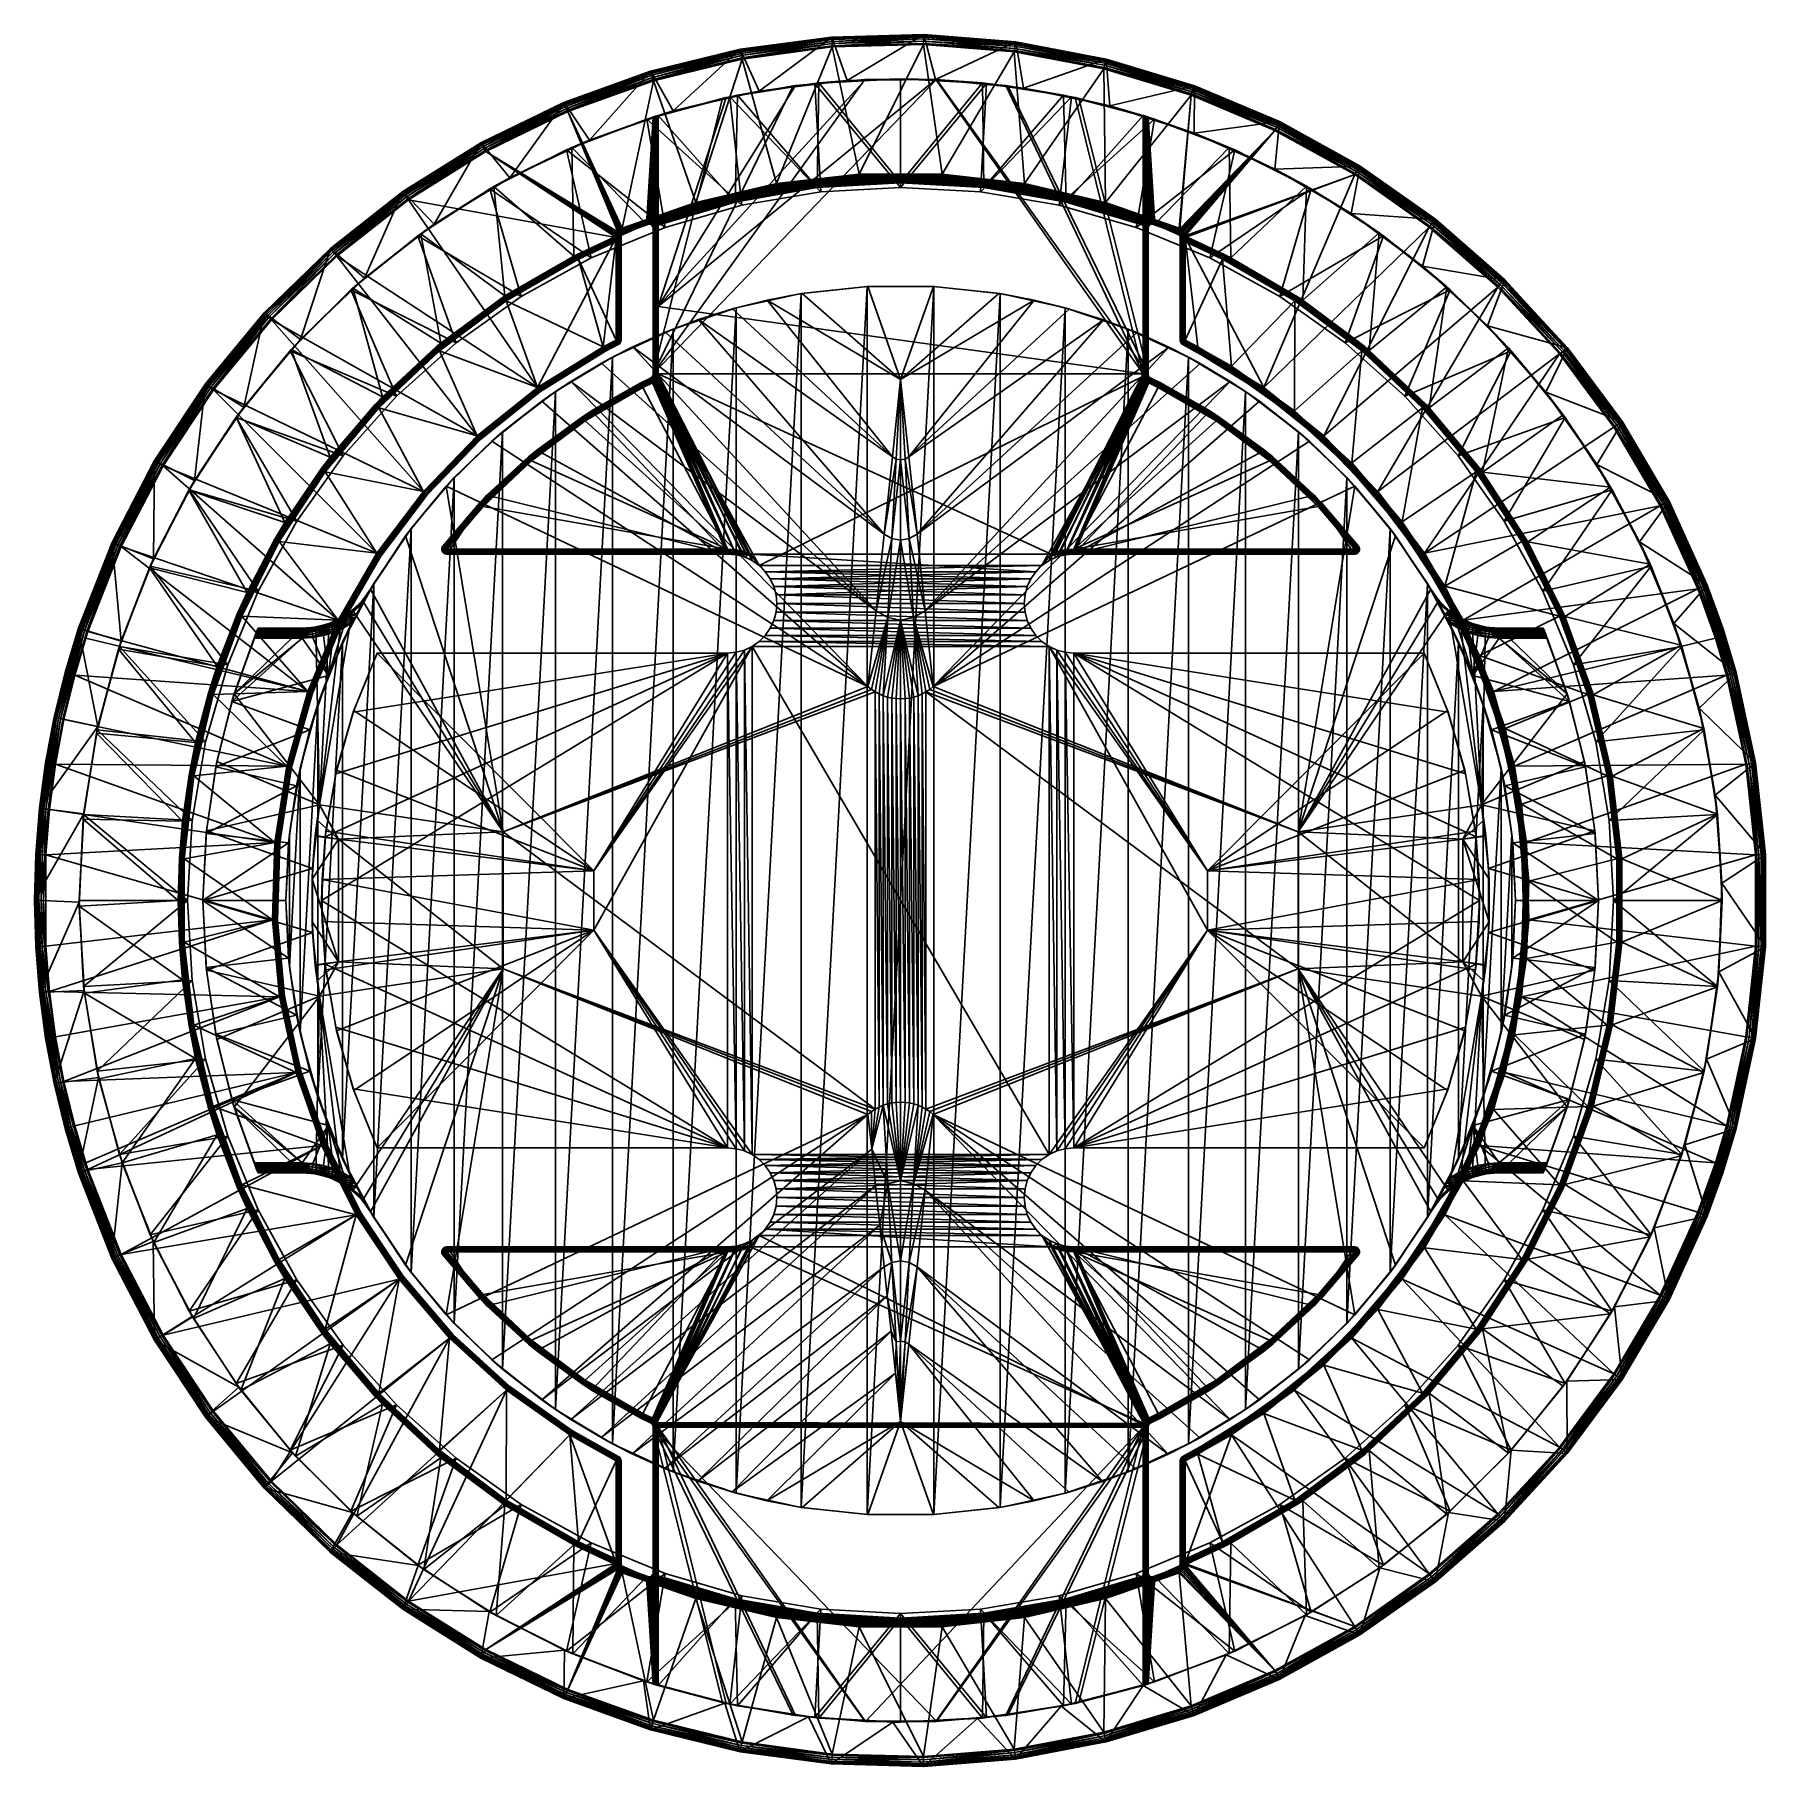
# Model space of a CAD drawing. Extents: x -17.5 to 17.5, y -13.8 to 21.2.
import ezdxf

# ---------------------------------------------------------------- set-up
doc = ezdxf.new("R2010")
doc.units = 0
for name, color, linetype in [('BAYONET', 7, 'CONTINUOUS'), ('MOUNT_INNER', 7, 'CONTINUOUS'), ('MOUNT_OUTER', 7, 'CONTINUOUS'), ('MOUNT_RING', 7, 'CONTINUOUS')]:
    doc.layers.add(name, color=color, linetype=linetype)

msp = doc.modelspace()

# ---------------------------------------------------------------- meshes
at = {"layer": 'BAYONET', "color": 254}
mesh = msp.add_polyface(dxfattribs=at)
corners = [(-1.987, -8.565, -0.7), (-2.701, -8.428, -0.707), (0, -6.826, -0.7), (-0.104, -5.849, -0.715), (-3.405, -8.249, -0.731), (-0.194, -5.003, -0.751), (-4.097, -8.03, -0.773), (-0.27, -4.287, -0.799), (-4.771, -7.773, -0.835), (-0.332, -3.703, -0.851), (-5.423, -7.479, -0.917), (-0.421, -2.862, -0.943), (-6.053, -7.151, -1.021), (-0.505, -2.068, -1.051), (-6.662, -6.788, -1.148), (-0.584, -1.322, -1.171), (-7.25, -6.39, -1.3), (-0.659, -0.621, -1.3), (0, -6.826, -0.7), (-0.665, -8.707, -0.7), (-1.987, -8.565, -0.7), (-0.194, -5.003, -0.751), (-0.092, -5.218, -0.738), (-0.104, -5.849, -0.715), (-0.034, -6.223, -0.705), (0, -6.826, -0.7), (-0.27, -4.287, -0.799), (-0.176, -3.612, -0.85), (0, -5.203, -0.738), (0, -3.58, -0.85), (-0.332, -3.703, -0.851), (-0.421, -2.862, -0.943), (-0.261, -2.016, -1.037), (0, -6.421, -0.702), (0, -6.826, -0.7), (0, -1.967, -1.037), (-0.673, -8.707, 1.594), (-0.673, 16.107, 1.594), (-2.01, -8.561, 1.594), (-2.01, 15.961, 1.594), (-3.324, -8.272, 1.594), (-0.665, -8.707, -0.7), (-0.673, -8.707, 1.594), (-2.01, -8.561, 1.594), (-1.987, -8.565, -0.7), (-2.701, -8.428, -0.707), (-3.324, -8.272, 1.594), (-3.405, -8.249, -0.731), (-4.097, -8.03, -0.773)]
mesh.append_faces([[corners[k] for k in face] for face in [(0, 1, 2, 0), (2, 1, 3, 2), (1, 4, 3, 1), (3, 4, 5, 3), (4, 6, 5, 4), (5, 6, 7, 5), (6, 8, 7, 6), (7, 8, 9, 7), (9, 10, 11, 9), (11, 12, 13, 11), (13, 14, 15, 13), (15, 16, 17, 15), (18, 19, 20, 18), (21, 22, 23, 21), (23, 22, 24, 23), (23, 24, 25, 23), (21, 26, 22, 21), (22, 26, 27, 22), (22, 27, 28, 22), (28, 27, 29, 28), (26, 30, 27, 26), (27, 30, 31, 27), (27, 31, 32, 27), (22, 28, 24, 22), (24, 33, 34, 24), (32, 35, 29, 32), (29, 27, 32, 29), (36, 37, 38, 36), (38, 39, 40, 38), (41, 42, 43, 41), (41, 43, 44, 41), (44, 43, 45, 44), (43, 46, 45, 43), (45, 46, 47, 45), (47, 46, 48, 47)]], dxfattribs={"color": 254})
mesh = msp.add_polyface(dxfattribs=at)
corners = [(0, 14.226, -0.7), (-1.987, 15.965, -0.7), (-0.665, 16.107, -0.7), (-0.659, 8.021, -1.3), (-6.661, 14.189, -1.148), (-0.496, 9.554, -1.038), (-6.047, 14.554, -1.019), (-5.408, 14.886, -0.915), (-0.332, 11.103, -0.851), (-4.751, 15.181, -0.833), (-4.081, 15.436, -0.772), (-0.166, 12.662, -0.738), (-3.397, 15.652, -0.731), (-2.699, 15.829, -0.707), (-1.987, 15.965, -0.7), (0, 14.226, -0.7), (-0.261, 9.416, -1.037), (-0.496, 9.554, -1.038), (-0.176, 11.012, -0.85), (-0.332, 11.103, -0.851), (-0.092, 12.618, -0.738), (-0.166, 12.662, -0.738), (0, 14.226, -0.7), (0, 12.603, -0.738), (0, 10.98, -0.85), (0, 9.367, -1.037), (-0.673, 16.107, 1.594), (-2.01, 15.961, 1.594), (-2.01, -8.561, 1.594), (-3.324, 15.672, 1.594), (-3.324, -8.272, 1.594), (-4.599, 15.243, 1.594), (-4.599, -7.843, 1.594), (-5.408, 14.886, -0.915), (-5.82, 14.678, 1.594), (-4.599, 15.243, 1.594), (-4.751, 15.181, -0.833), (-4.081, 15.436, -0.772), (-3.324, 15.672, 1.594), (-3.397, 15.652, -0.731), (-2.699, 15.829, -0.707), (-2.01, 15.961, 1.594), (-1.987, 15.965, -0.7), (-0.673, 16.107, 1.594), (-0.665, 16.107, -0.7), (0.673, 16.107, 1.594)]
mesh.append_faces([[corners[k] for k in face] for face in [(0, 1, 2, 0), (3, 4, 5, 3), (4, 6, 5, 4), (5, 6, 7, 5), (5, 7, 8, 5), (8, 7, 9, 8), (8, 9, 10, 8), (8, 10, 11, 8), (11, 10, 12, 11), (11, 12, 13, 11), (14, 15, 13, 14), (13, 15, 11, 13), (16, 17, 18, 16), (18, 17, 19, 18), (18, 19, 20, 18), (20, 19, 21, 20), (20, 21, 22, 20), (20, 22, 23, 20), (24, 25, 16, 24), (23, 24, 18, 23), (18, 24, 16, 18), (18, 20, 23, 18), (26, 27, 28, 26), (27, 29, 30, 27), (29, 31, 32, 29), (33, 34, 35, 33), (33, 35, 36, 33), (36, 35, 37, 36), (35, 38, 37, 35), (37, 38, 39, 37), (39, 38, 40, 39), (40, 38, 41, 40), (40, 41, 42, 40), (42, 41, 43, 42), (42, 43, 44, 42), (44, 43, 45, 44)]], dxfattribs={"color": 254})
mesh = msp.add_polyface(dxfattribs=at)
corners = [(1.987, -8.565, -0.7), (0.665, -8.707, -0.7), (0, -6.826, -0.7), (-0.665, -8.707, -0.7), (1.987, -8.565, -0.7), (0, -6.826, -0.7), (2.699, -8.429, -0.707), (0.166, -5.262, -0.738), (3.397, -8.252, -0.731), (4.081, -8.036, -0.772), (0.332, -3.703, -0.851), (4.751, -7.781, -0.833), (5.408, -7.486, -0.915), (0.496, -2.154, -1.038), (0.659, -0.621, -1.3), (6.661, -6.789, -1.148), (0.261, -2.016, -1.037), (0.496, -2.154, -1.038), (0.176, -3.612, -0.85), (0.332, -3.703, -0.851), (0.092, -5.218, -0.738), (0.166, -5.262, -0.738), (0.011, -6.625, -0.701), (0, -6.826, -0.7), (0, -6.421, -0.702), (0, -5.203, -0.738), (0, -3.58, -0.85), (-0.034, -6.223, -0.705), (0, -1.967, -1.037), (3.324, -8.272, 1.594), (3.324, 15.672, 1.594), (2.01, -8.561, 1.594), (2.01, 15.961, 1.594), (0.673, -8.707, 1.594), (0.673, 16.107, 1.594), (-0.673, -8.707, 1.594), (4.081, -8.036, -0.772), (3.324, -8.272, 1.594), (3.397, -8.252, -0.731), (2.699, -8.429, -0.707), (2.01, -8.561, 1.594), (1.987, -8.565, -0.7), (0.673, -8.707, 1.594), (0.665, -8.707, -0.7), (-0.673, -8.707, 1.594), (-0.665, -8.707, -0.7)]
mesh.append_faces([[corners[k] for k in face] for face in [(0, 1, 2, 0), (2, 1, 3, 2), (4, 5, 6, 4), (6, 5, 7, 6), (6, 7, 8, 6), (8, 7, 9, 8), (7, 10, 9, 7), (9, 10, 11, 9), (12, 10, 13, 12), (13, 14, 15, 13), (16, 17, 18, 16), (18, 17, 19, 18), (18, 19, 20, 18), (20, 19, 21, 20), (20, 21, 22, 20), (22, 21, 23, 22), (22, 23, 24, 22), (25, 26, 18, 25), (18, 26, 16, 18), (27, 25, 24, 27), (18, 20, 25, 18), (25, 20, 24, 25), (26, 28, 16, 26), (22, 24, 20, 22), (29, 30, 31, 29), (31, 32, 33, 31), (33, 34, 35, 33), (36, 37, 38, 36), (38, 37, 39, 38), (39, 37, 40, 39), (39, 40, 41, 39), (41, 40, 42, 41), (41, 42, 43, 41), (43, 42, 44, 43), (43, 44, 45, 43)]], dxfattribs={"color": 254})
mesh = msp.add_polyface(dxfattribs=at)
corners = [(1.987, 15.965, -0.7), (2.701, 15.828, -0.707), (0, 14.226, -0.7), (0.166, 12.662, -0.738), (3.405, 15.649, -0.731), (4.097, 15.43, -0.773), (0.332, 11.103, -0.851), (4.771, 15.173, -0.835), (5.423, 14.879, -0.917), (0.496, 9.554, -1.038), (6.053, 14.551, -1.021), (6.662, 14.188, -1.148), (0.659, 8.021, -1.3), (1.987, 15.965, -0.7), (0, 14.226, -0.7), (0.665, 16.107, -0.7), (-0.665, 16.107, -0.7), (0, 14.226, -0.7), (0.166, 12.662, -0.738), (0.092, 12.618, -0.738), (0.332, 11.103, -0.851), (0.176, 11.012, -0.85), (0.496, 9.554, -1.038), (0.261, 9.416, -1.037), (0, 12.603, -0.738), (0, 14.226, -0.7), (0, 10.98, -0.85), (0, 9.367, -1.037), (3.324, 15.672, 1.594), (2.01, 15.961, 1.594), (2.01, -8.561, 1.594), (0.673, 16.107, 1.594), (0.673, -8.707, 1.594), (-0.673, 16.107, 1.594), (-0.673, -8.707, 1.594), (-0.665, 16.107, -0.7), (0.673, 16.107, 1.594), (0.665, 16.107, -0.7), (2.01, 15.961, 1.594), (1.987, 15.965, -0.7), (2.701, 15.828, -0.707), (3.324, 15.672, 1.594), (3.405, 15.649, -0.731), (4.097, 15.43, -0.773), (4.599, 15.243, 1.594), (4.771, 15.173, -0.835)]
mesh.append_faces([[corners[k] for k in face] for face in [(0, 1, 2, 0), (2, 1, 3, 2), (1, 4, 3, 1), (3, 4, 5, 3), (3, 5, 6, 3), (6, 5, 7, 6), (6, 7, 8, 6), (6, 8, 9, 6), (9, 8, 10, 9), (9, 10, 11, 9), (11, 12, 9, 11), (13, 14, 15, 13), (15, 14, 16, 15), (17, 18, 19, 17), (19, 18, 20, 19), (19, 20, 21, 19), (21, 20, 22, 21), (21, 22, 23, 21), (24, 25, 19, 24), (21, 23, 26, 21), (26, 23, 27, 26), (19, 21, 24, 19), (24, 21, 26, 24), (28, 29, 30, 28), (29, 31, 32, 29), (31, 33, 34, 31), (35, 36, 37, 35), (37, 36, 38, 37), (37, 38, 39, 37), (39, 38, 40, 39), (38, 41, 40, 38), (40, 41, 42, 40), (42, 41, 43, 42), (43, 41, 44, 43), (43, 44, 45, 43)]], dxfattribs={"color": 254})
mesh = msp.add_polyface(dxfattribs=at)
corners = [(-8.033, 2.316, -1.3), (-11.742, 1.768, -1.3), (-11.362, 2.458, -0.755), (-8.033, 5.084, -1.3), (-0.513, -0.516, -1.3), (-8.033, 2.316, -1.3), (-0.588, -0.565, -1.3), (-0.659, -0.621, -1.3), (-10.715, -2.59, -1.3), (-10.876, -2.364, -1.3), (-11.073, -2.169, -1.3), (-11.742, 1.768, -1.3), (-0.513, 7.916, -1.3), (-0.434, -0.473, -1.3), (-0.434, 7.873, -1.3), (-0.352, -0.438, -1.3), (-0.352, 7.838, -1.3), (-0.266, -0.41, -1.3), (-0.266, 7.81, -1.3), (-0.179, -0.39, -1.3), (-0.179, 7.79, -1.3), (-0.09, -0.378, -1.3), (-0.09, 7.778, -1.3), (0, -0.374, -1.3), (-9.181, -4.672, -1.3), (-10.003, -3.671, -1.3), (-0.659, -0.621, -1.3), (-0.588, -0.565, -1.3), (-0.584, -1.322, -1.171), (-0.513, -0.516, -1.3), (-0.434, -0.473, -1.3), (-0.352, -0.438, -1.3), (-0.261, -2.016, -1.037), (-0.505, -2.068, -1.051), (-0.421, -2.862, -0.943), (0, -1.967, -1.037), (-0.266, -0.41, -1.3), (-0.179, -0.39, -1.3), (-0.09, -0.378, -1.3), (0, -0.374, -1.3), (-3.324, -8.272, 1.594), (-3.324, 15.672, 1.594), (-4.599, -7.843, 1.594), (-4.599, 15.243, 1.594), (-5.82, -7.278, 1.594), (-5.82, 14.678, 1.594), (-6.973, -6.584, 1.594), (-6.973, 13.984, 1.594), (-8.044, -5.77, 1.594), (-8.044, 13.17, 1.594), (-9.02, -4.845, 1.594), (-9.02, 12.245, 1.594), (-9.891, -3.819, 1.594), (-9.891, 11.219, 1.594), (-10.646, -2.706, 1.594), (-10.646, 10.106, 1.594), (-11.277, -1.517, 1.594)]
mesh.append_faces([[corners[k] for k in face] for face in [(0, 1, 2, 0), (3, 4, 5, 3), (5, 4, 6, 5), (5, 6, 7, 5), (8, 9, 5, 8), (5, 9, 10, 5), (5, 10, 11, 5), (4, 12, 13, 4), (13, 14, 15, 13), (15, 16, 17, 15), (17, 18, 19, 17), (19, 20, 21, 19), (21, 22, 23, 21), (7, 24, 5, 7), (5, 24, 25, 5), (5, 25, 8, 5), (26, 27, 28, 26), (28, 27, 29, 28), (28, 29, 30, 28), (30, 31, 28, 30), (28, 31, 32, 28), (28, 32, 33, 28), (33, 32, 34, 33), (32, 31, 35, 32), (35, 31, 36, 35), (35, 36, 37, 35), (37, 38, 35, 37), (35, 38, 39, 35), (40, 41, 42, 40), (42, 43, 44, 42), (44, 45, 46, 44), (46, 47, 48, 46), (48, 49, 50, 48), (50, 51, 52, 50), (52, 53, 54, 52), (54, 55, 56, 54)]], dxfattribs={"color": 254})
mesh = msp.add_polyface(dxfattribs=at)
corners = [(8.033, 5.084, -1.3), (11.742, 5.632, -1.3), (11.362, 4.942, -0.755), (11.362, 2.458, -0.755), (8.033, 5.084, -1.3), (11.362, 4.942, -0.755), (10.715, 9.99, -1.3), (10.876, 9.764, -1.3), (8.033, 5.084, -1.3), (11.073, 9.569, -1.3), (11.742, 5.632, -1.3), (8.033, 2.316, -1.3), (0.513, 7.916, -1.3), (0.588, 7.965, -1.3), (0.659, 8.021, -1.3), (0.09, -0.378, -1.3), (0, 7.774, -1.3), (0.09, 7.778, -1.3), (0.179, -0.39, -1.3), (0.179, 7.79, -1.3), (0.266, -0.41, -1.3), (0.266, 7.81, -1.3), (0.352, -0.438, -1.3), (0.352, 7.838, -1.3), (0.434, -0.473, -1.3), (0.434, 7.873, -1.3), (0.513, -0.516, -1.3), (9.181, 12.072, -1.3), (10.003, 11.071, -1.3), (0.261, 9.416, -1.037), (0.496, 9.554, -1.038), (0.659, 8.021, -1.3), (0.588, 7.965, -1.3), (0.513, 7.916, -1.3), (0.434, 7.873, -1.3), (0.352, 7.838, -1.3), (0, 9.367, -1.037), (0.266, 7.81, -1.3), (0.179, 7.79, -1.3), (0.09, 7.778, -1.3), (0, 7.774, -1.3), (11.277, 8.917, 1.594), (10.646, 10.106, 1.594), (10.646, -2.706, 1.594), (9.891, 11.219, 1.594), (9.891, -3.819, 1.594), (9.02, 12.245, 1.594), (9.02, -4.845, 1.594), (8.044, 13.17, 1.594), (8.044, -5.77, 1.594), (6.973, 13.984, 1.594), (6.973, -6.584, 1.594), (5.82, 14.678, 1.594), (5.82, -7.278, 1.594), (4.599, 15.243, 1.594), (4.599, -7.843, 1.594), (3.324, 15.672, 1.594), (3.324, -8.272, 1.594)]
mesh.append_faces([[corners[k] for k in face] for face in [(0, 1, 2, 0), (3, 4, 5, 3), (6, 7, 8, 6), (8, 7, 9, 8), (8, 9, 10, 8), (11, 12, 8, 11), (8, 12, 13, 8), (8, 13, 14, 8), (15, 16, 17, 15), (18, 17, 19, 18), (20, 19, 21, 20), (22, 21, 23, 22), (24, 23, 25, 24), (26, 25, 12, 26), (14, 27, 8, 14), (8, 27, 28, 8), (8, 28, 6, 8), (29, 30, 31, 29), (29, 31, 32, 29), (32, 33, 29, 32), (29, 33, 34, 29), (29, 34, 35, 29), (29, 35, 36, 29), (36, 35, 37, 36), (36, 37, 38, 36), (38, 39, 36, 38), (36, 39, 40, 36), (41, 42, 43, 41), (42, 44, 45, 42), (44, 46, 47, 44), (46, 48, 49, 46), (48, 50, 51, 48), (50, 52, 53, 50), (52, 54, 55, 52), (54, 56, 57, 54)]], dxfattribs={"color": 254})
mesh = msp.add_polyface(dxfattribs=at)
corners = [(-8.033, 5.084, -1.3), (-11.362, 4.942, -0.755), (-11.742, 5.632, -1.3), (-8.033, 5.084, -1.3), (-8.033, 2.316, -1.3), (-11.362, 4.942, -0.755), (-11.362, 2.458, -0.755), (-0.588, 7.965, -1.3), (-0.513, 7.916, -1.3), (-8.033, 5.084, -1.3), (-0.513, -0.516, -1.3), (-11.742, 5.632, -1.3), (-11.073, 9.569, -1.3), (-10.876, 9.764, -1.3), (-10.715, 9.99, -1.3), (-9.181, 12.072, -1.3), (-0.659, 8.021, -1.3), (-0.434, -0.473, -1.3), (-0.434, 7.873, -1.3), (-0.352, -0.438, -1.3), (-0.352, 7.838, -1.3), (-0.266, -0.41, -1.3), (-0.266, 7.81, -1.3), (-0.179, -0.39, -1.3), (-0.179, 7.79, -1.3), (-0.09, -0.378, -1.3), (-0.09, 7.778, -1.3), (0, -0.374, -1.3), (0, 7.774, -1.3), (-10.003, 11.071, -1.3), (-10.985, 9.507, 0.161), (-10.883, 9.695, 0.105), (-11.158, 9.442, 0.118), (0, 9.367, -1.037), (0, 7.774, -1.3), (-0.09, 7.778, -1.3), (-0.179, 7.79, -1.3), (-0.266, 7.81, -1.3), (-0.352, 7.838, -1.3), (-0.261, 9.416, -1.037), (-0.434, 7.873, -1.3), (-0.513, 7.916, -1.3), (-0.588, 7.965, -1.3), (-0.659, 8.021, -1.3), (-0.496, 9.554, -1.038), (-4.599, 15.243, 1.594), (-5.82, 14.678, 1.594), (-5.82, -7.278, 1.594), (-6.973, 13.984, 1.594), (-6.973, -6.584, 1.594), (-8.044, 13.17, 1.594), (-8.044, -5.77, 1.594), (-9.02, 12.245, 1.594), (-9.02, -4.845, 1.594), (-9.891, 11.219, 1.594), (-9.891, -3.819, 1.594), (-10.646, 10.106, 1.594), (-10.646, -2.706, 1.594), (-11.277, 8.917, 1.594), (-11.277, -1.517, 1.594)]
mesh.append_faces([[corners[k] for k in face] for face in [(0, 1, 2, 0), (3, 4, 5, 3), (5, 4, 6, 5), (7, 8, 9, 7), (9, 8, 10, 9), (11, 12, 9, 11), (9, 12, 13, 9), (9, 13, 14, 9), (15, 16, 9, 15), (9, 16, 7, 9), (17, 8, 18, 17), (19, 18, 20, 19), (21, 20, 22, 21), (23, 22, 24, 23), (25, 24, 26, 25), (27, 26, 28, 27), (14, 29, 9, 14), (9, 29, 15, 9), (30, 31, 32, 30), (33, 34, 35, 33), (35, 36, 33, 35), (33, 36, 37, 33), (33, 37, 38, 33), (33, 38, 39, 33), (39, 38, 40, 39), (39, 40, 41, 39), (41, 42, 39, 41), (39, 42, 43, 39), (39, 43, 44, 39), (45, 46, 47, 45), (46, 48, 49, 46), (48, 50, 51, 48), (50, 52, 53, 50), (52, 54, 55, 52), (54, 56, 57, 54), (56, 58, 59, 56)]], dxfattribs={"color": 254})
mesh = msp.add_polyface(dxfattribs=at)
corners = [(8.033, 2.316, -1.3), (11.362, 2.458, -0.755), (11.742, 1.768, -1.3), (8.033, 2.316, -1.3), (8.033, 5.084, -1.3), (11.362, 2.458, -0.755), (0.588, -0.565, -1.3), (0.513, -0.516, -1.3), (8.033, 2.316, -1.3), (0.513, 7.916, -1.3), (11.742, 1.768, -1.3), (11.073, -2.169, -1.3), (10.876, -2.364, -1.3), (10.715, -2.59, -1.3), (0, -0.374, -1.3), (0, 7.774, -1.3), (0.09, -0.378, -1.3), (0.09, 7.778, -1.3), (0.179, -0.39, -1.3), (0.179, 7.79, -1.3), (0.266, -0.41, -1.3), (0.266, 7.81, -1.3), (0.352, -0.438, -1.3), (0.352, 7.838, -1.3), (0.434, -0.473, -1.3), (0.434, 7.873, -1.3), (10.003, -3.671, -1.3), (9.181, -4.672, -1.3), (0.659, -0.621, -1.3), (0, -1.967, -1.037), (0, -0.374, -1.3), (0.09, -0.378, -1.3), (0.179, -0.39, -1.3), (0.266, -0.41, -1.3), (0.352, -0.438, -1.3), (0.261, -2.016, -1.037), (0.434, -0.473, -1.3), (0.513, -0.516, -1.3), (0.588, -0.565, -1.3), (0.659, -0.621, -1.3), (0.496, -2.154, -1.038), (10.646, -2.706, 1.594), (10.646, 10.106, 1.594), (9.891, -3.819, 1.594), (9.891, 11.219, 1.594), (9.02, -4.845, 1.594), (9.02, 12.245, 1.594), (8.044, -5.77, 1.594), (8.044, 13.17, 1.594), (6.973, -6.584, 1.594), (6.973, 13.984, 1.594), (5.82, -7.278, 1.594), (5.82, 14.678, 1.594), (4.599, -7.843, 1.594), (4.599, 15.243, 1.594), (3.324, -8.272, 1.594), (11.032, -2.016, 0.164), (10.646, -2.706, 1.594), (10.985, -2.107, 0.147)]
mesh.append_faces([[corners[k] for k in face] for face in [(0, 1, 2, 0), (3, 4, 5, 3), (6, 7, 8, 6), (8, 7, 9, 8), (10, 11, 8, 10), (8, 11, 12, 8), (8, 12, 13, 8), (14, 15, 16, 14), (16, 17, 18, 16), (18, 19, 20, 18), (20, 21, 22, 20), (22, 23, 24, 22), (24, 25, 7, 24), (13, 26, 8, 13), (8, 26, 27, 8), (8, 27, 28, 8), (28, 6, 8, 28), (29, 30, 31, 29), (31, 32, 29, 31), (29, 32, 33, 29), (29, 33, 34, 29), (29, 34, 35, 29), (35, 34, 36, 35), (35, 36, 37, 35), (37, 38, 35, 37), (35, 38, 39, 35), (35, 39, 40, 35), (41, 42, 43, 41), (43, 44, 45, 43), (45, 46, 47, 45), (47, 48, 49, 47), (49, 50, 51, 49), (51, 52, 53, 51), (53, 54, 55, 53), (56, 57, 58, 56)]], dxfattribs={"color": 254})
mesh = msp.add_polyface(dxfattribs=at)
corners = [(7.25, 13.79, -1.3), (8.261, 12.981, -1.3), (0.659, 8.021, -1.3), (9.181, 12.072, -1.3), (10.8, 9.86, -0.029), (10.715, 9.99, -0.029), (10.88, 9.724, 0.064), (10.883, 9.695, 0.091), (11.173, 9.464, 0.064), (10.985, 9.507, 0.147), (11.183, 9.478, 0.019), (11.034, 9.602, -0.029), (10.893, 9.735, 0.019), (10.897, 9.739, -0.029), (10.715, 9.99, -0.029), (10.8, 9.86, -0.029), (10.715, 9.99, -1.3), (10.876, 9.764, -1.3), (10.897, 9.739, -0.029), (11.034, 9.602, -0.029), (11.073, 9.569, -1.3), (11.186, 9.483, -0.029), (7.25, 13.79, -1.3), (0.659, 8.021, -1.3), (6.662, 14.188, -1.148), (4.771, 15.173, -0.835), (4.599, 15.243, 1.594), (5.423, 14.879, -0.917), (5.82, 14.678, 1.594), (6.053, 14.551, -1.021), (6.973, 13.984, 1.594), (6.662, 14.188, -1.148), (7.25, 13.79, -1.3), (8.044, 13.17, 1.594), (8.261, 12.981, -1.3), (9.02, 12.245, 1.594), (9.181, 12.072, -1.3), (9.891, 11.219, 1.594), (10.003, 11.071, -1.3), (10.715, 9.99, -0.029), (10.715, 9.99, -1.3), (10.646, 10.106, 1.594), (10.883, 9.695, 0.091), (10.985, 9.507, 0.147)]
mesh.append_faces([[corners[k] for k in face] for face in [(0, 1, 2, 0), (2, 1, 3, 2), (4, 5, 6, 4), (6, 5, 7, 6), (6, 7, 8, 6), (8, 7, 9, 8), (10, 11, 12, 10), (12, 11, 13, 12), (12, 13, 4, 12), (10, 12, 6, 10), (6, 12, 4, 6), (8, 10, 6, 8), (14, 15, 16, 14), (16, 15, 17, 16), (15, 18, 17, 15), (17, 18, 19, 17), (17, 19, 20, 17), (20, 19, 21, 20), (22, 23, 24, 22), (25, 26, 27, 25), (26, 28, 27, 26), (27, 28, 29, 27), (28, 30, 29, 28), (29, 30, 31, 29), (31, 30, 32, 31), (32, 30, 33, 32), (32, 33, 34, 32), (34, 33, 35, 34), (34, 35, 36, 34), (36, 35, 37, 36), (36, 37, 38, 36), (38, 37, 39, 38), (38, 39, 40, 38), (37, 41, 39, 37), (39, 41, 42, 39), (42, 41, 43, 42)]], dxfattribs={"color": 254})
mesh = msp.add_polyface(dxfattribs=at)
corners = [(-7.25, 13.79, -1.3), (-0.659, 8.021, -1.3), (-8.261, 12.981, -1.3), (-9.181, 12.072, -1.3), (-11.173, 9.464, 0.078), (-10.883, 9.695, 0.105), (-10.88, 9.724, 0.078), (-10.715, 9.99, -0.015), (-10.893, 9.735, 0.033), (-10.8, 9.86, -0.015), (-10.897, 9.739, -0.015), (-11.034, 9.602, -0.015), (-11.183, 9.478, 0.033), (-11.186, 9.483, -0.015), (-7.25, 13.79, -1.3), (-6.661, 14.189, -1.148), (-0.659, 8.021, -1.3), (-11.073, 9.569, -1.3), (-11.186, 9.483, -0.015), (-11.034, 9.602, -0.015), (-10.897, 9.739, -0.015), (-10.876, 9.764, -1.3), (-10.8, 9.86, -0.015), (-10.715, 9.99, -1.3), (-10.715, 9.99, -0.015), (-11.032, 9.416, 0.178), (-10.646, 10.106, 1.594), (-10.985, 9.507, 0.161), (-9.181, 12.072, -1.3), (-10.003, 11.071, -1.3), (-9.891, 11.219, 1.594), (-10.715, 9.99, -0.015), (-10.883, 9.695, 0.105), (-9.02, 12.245, 1.594), (-8.261, 12.981, -1.3), (-8.044, 13.17, 1.594), (-7.25, 13.79, -1.3), (-6.973, 13.984, 1.594), (-6.661, 14.189, -1.148), (-5.82, 14.678, 1.594), (-6.047, 14.554, -1.019), (-5.408, 14.886, -0.915), (-10.715, 9.99, -1.3)]
mesh.append_faces([[corners[k] for k in face] for face in [(0, 1, 2, 0), (2, 1, 3, 2), (4, 5, 6, 4), (6, 5, 7, 6), (6, 7, 8, 6), (8, 7, 9, 8), (8, 9, 10, 8), (10, 11, 8, 10), (8, 11, 12, 8), (8, 12, 4, 8), (11, 13, 12, 11), (6, 8, 4, 6), (14, 15, 16, 14), (17, 18, 19, 17), (17, 19, 20, 17), (17, 20, 21, 17), (21, 20, 22, 21), (21, 22, 23, 21), (23, 22, 24, 23), (25, 26, 27, 25), (28, 29, 30, 28), (30, 29, 31, 30), (30, 31, 26, 30), (26, 31, 32, 26), (26, 32, 27, 26), (30, 33, 28, 30), (28, 33, 34, 28), (33, 35, 34, 33), (34, 35, 36, 34), (35, 37, 36, 35), (36, 37, 38, 36), (37, 39, 38, 37), (38, 39, 40, 38), (40, 39, 41, 40), (29, 42, 31, 29)]], dxfattribs={"color": 254})
mesh = msp.add_polyface(dxfattribs=at)
corners = [(-11.362, 4.942, -0.755), (-11.362, 2.458, -0.755), (-11.892, 4.134, -0.669), (-11.742, 5.632, -1.3), (-11.3, 9.411, -1.3), (-11.073, 9.569, -1.3), (-11.266, 9.202, 0.185), (-11.087, 9.309, 0.185), (-11.086, 9.338, 0.184), (-11.032, 9.416, 0.178), (-11.113, 9.377, 0.172), (-11.137, 9.412, 0.15), (-11.482, 9.183, 0.172), (-11.497, 9.223, 0.15), (-10.985, 9.507, 0.161), (-11.158, 9.442, 0.118), (-11.51, 9.257, 0.118), (-10.883, 9.695, 0.105), (-11.173, 9.464, 0.078), (-11.52, 9.283, 0.078), (-11.183, 9.478, 0.033), (-11.186, 9.483, -0.015), (-11.352, 9.383, -0.015), (-11.526, 9.299, 0.033), (-11.528, 9.304, -0.015), (-11.465, 9.14, 0.184), (-11.664, 9.052, 0.185), (-11.457, 9.117, 0.185), (-11.087, 9.309, 0.185), (-11.266, 9.202, 0.185), (-11.563, 8.247, 0.185), (-11.457, 9.117, 0.185), (-11.551, 9.295, -1.3), (-11.528, 9.304, -0.015), (-11.352, 9.383, -0.015), (-11.3, 9.411, -1.3), (-11.186, 9.483, -0.015), (-11.073, 9.569, -1.3), (-11.277, 8.917, 1.594), (-11.775, 7.667, 1.594), (-11.775, -0.267, 1.594), (-11.563, 8.247, 0.185), (-11.277, 8.917, 1.594), (-11.087, 9.309, 0.185), (-11.032, 9.416, 0.178), (-10.646, 10.106, 1.594)]
mesh.append_faces([[corners[k] for k in face] for face in [(0, 1, 2, 0), (3, 4, 5, 3), (6, 7, 8, 6), (8, 7, 9, 8), (8, 9, 10, 8), (10, 9, 11, 10), (10, 11, 12, 10), (12, 11, 13, 12), (9, 14, 11, 9), (11, 14, 15, 11), (11, 15, 13, 11), (13, 15, 16, 13), (15, 17, 18, 15), (15, 18, 16, 15), (16, 18, 19, 16), (18, 20, 19, 18), (20, 21, 22, 20), (20, 22, 23, 20), (23, 22, 24, 23), (25, 26, 27, 25), (25, 27, 6, 25), (23, 19, 20, 23), (8, 10, 25, 8), (25, 10, 12, 25), (8, 25, 6, 8), (28, 29, 30, 28), (30, 29, 31, 30), (32, 33, 34, 32), (32, 34, 35, 32), (35, 34, 36, 35), (35, 36, 37, 35), (38, 39, 40, 38), (41, 42, 43, 41), (43, 42, 44, 43), (42, 45, 44, 42)]], dxfattribs={"color": 254})
mesh = msp.add_polyface(dxfattribs=at)
corners = [(11.742, 5.632, -1.3), (11.073, 9.569, -1.3), (11.3, 9.411, -1.3), (11.457, 9.117, 0.171), (11.266, 9.202, 0.171), (11.563, 8.247, 0.171), (11.087, 9.309, 0.171), (11.173, 9.464, 0.064), (10.985, 9.507, 0.147), (11.158, 9.442, 0.104), (11.137, 9.412, 0.136), (11.51, 9.257, 0.104), (11.497, 9.223, 0.136), (11.032, 9.416, 0.164), (11.113, 9.377, 0.158), (11.482, 9.183, 0.158), (11.086, 9.338, 0.17), (11.087, 9.309, 0.171), (11.266, 9.202, 0.171), (11.465, 9.14, 0.17), (11.457, 9.117, 0.171), (11.664, 9.052, 0.171), (11.52, 9.283, 0.064), (11.526, 9.299, 0.019), (11.528, 9.304, -0.029), (11.352, 9.383, -0.029), (11.183, 9.478, 0.019), (11.186, 9.483, -0.029), (11.034, 9.602, -0.029), (11.073, 9.569, -1.3), (11.186, 9.483, -0.029), (11.3, 9.411, -1.3), (11.352, 9.383, -0.029), (11.551, 9.295, -1.3), (11.528, 9.304, -0.029), (10.985, 9.507, 0.147), (10.646, 10.106, 1.594), (11.277, 8.917, 1.594), (11.032, 9.416, 0.164), (11.087, 9.309, 0.171), (11.563, 8.247, 0.171)]
mesh.append_faces([[corners[k] for k in face] for face in [(0, 1, 2, 0), (3, 4, 5, 3), (5, 4, 6, 5), (7, 8, 9, 7), (9, 8, 10, 9), (9, 10, 11, 9), (11, 10, 12, 11), (8, 13, 10, 8), (10, 13, 14, 10), (10, 14, 12, 10), (12, 14, 15, 12), (14, 13, 16, 14), (16, 13, 17, 16), (16, 17, 18, 16), (16, 18, 19, 16), (19, 18, 20, 19), (19, 20, 21, 19), (22, 23, 7, 22), (22, 7, 9, 22), (23, 24, 25, 23), (23, 25, 26, 23), (26, 25, 27, 26), (26, 27, 28, 26), (14, 16, 15, 14), (15, 16, 19, 15), (23, 26, 7, 23), (9, 11, 22, 9), (29, 30, 31, 29), (31, 30, 32, 31), (31, 32, 33, 31), (33, 32, 34, 33), (35, 36, 37, 35), (35, 37, 38, 35), (38, 37, 39, 38), (39, 37, 40, 39)]], dxfattribs={"color": 254})
mesh = msp.add_polyface(dxfattribs=at)
corners = [(-11.551, 9.295, -1.3), (-11.3, 9.411, -1.3), (-11.742, 5.632, -1.3), (-13.818, 6.506, -1.3), (-13.468, 7.874, -1.3), (-12.983, 9.2, -1.3), (-12.095, 9.2, -1.3), (-11.819, 9.224, -1.3), (-12.095, 9.071, 0.172), (-13.043, 9.056, 0.177), (-12.095, 9.048, 0.18), (-13.051, 9.037, 0.182), (-12.095, 9.024, 0.184), (-13.066, 9, 0.185), (-12.095, 9, 0.185), (-11.887, 9.084, 0.172), (-12.095, 9.048, 0.18), (-11.881, 9.037, 0.184), (-12.095, 9.024, 0.184), (-12.095, 9, 0.185), (-11.878, 9.013, 0.185), (-11.664, 9.052, 0.185), (-11.563, 8.247, 0.185), (-11.457, 9.117, 0.185), (-11.664, 9.052, 0.185), (-11.878, 9.013, 0.185), (-12.095, 9, 0.185), (-13.515, 7.719, 0.185), (-13.066, 9, 0.185), (-11.938, 7.146, 0.185), (-13.839, 6.4, 0.185), (-12.208, 6.014, 0.185), (-13.051, 9.037, 0.182), (-13.043, 9.056, 0.177), (-13.066, 9, 0.185), (-13.036, 9.074, 0.171), (-13.028, 9.092, 0.163), (-13.021, 9.109, 0.153), (-13.015, 9.125, 0.142), (-12.983, 9.2, -1.3), (-13.468, 7.874, -1.3), (-13.515, 7.719, 0.185), (-13.818, 6.506, -1.3), (-13.839, 6.4, 0.185), (-11.938, 7.146, 0.185), (-12.135, 6.371, 1.594), (-11.775, 7.667, 1.594), (-11.563, 8.247, 0.185), (-11.277, 8.917, 1.594)]
mesh.append_faces([[corners[k] for k in face] for face in [(0, 1, 2, 0), (2, 3, 4, 2), (5, 6, 4, 5), (4, 6, 7, 4), (4, 7, 2, 4), (2, 7, 0, 2), (8, 9, 10, 8), (10, 9, 11, 10), (10, 11, 12, 10), (12, 11, 13, 12), (12, 13, 14, 12), (15, 16, 17, 15), (17, 16, 18, 17), (17, 18, 19, 17), (19, 20, 17, 19), (17, 20, 21, 17), (22, 23, 24, 22), (24, 25, 22, 24), (22, 25, 26, 22), (22, 26, 27, 22), (27, 26, 28, 27), (22, 27, 29, 22), (29, 27, 30, 29), (29, 30, 31, 29), (32, 33, 34, 32), (34, 33, 35, 34), (34, 35, 36, 34), (34, 37, 38, 34), (39, 40, 34, 39), (34, 40, 41, 34), (40, 42, 41, 40), (41, 42, 43, 41), (44, 45, 46, 44), (44, 46, 47, 44), (47, 46, 48, 47)]], dxfattribs={"color": 254})
mesh = msp.add_polyface(dxfattribs=at)
corners = [(-12.983, 9.2, -0.015), (-12.983, 9.199, 0.005), (-12.095, 9.2, -0.015), (-12.095, 9.199, 0.01), (-12.985, 9.196, 0.025), (-12.095, 9.194, 0.033), (-12.987, 9.191, 0.045), (-12.095, 9.187, 0.056), (-12.99, 9.184, 0.064), (-12.095, 9.177, 0.078), (-12.994, 9.175, 0.083), (-12.095, 9.165, 0.099), (-12.998, 9.164, 0.1), (-13.003, 9.152, 0.115), (-12.095, 9.15, 0.118), (-13.009, 9.139, 0.129), (-12.095, 9.133, 0.135), (-13.015, 9.125, 0.142), (-12.095, 9.114, 0.15), (-13.021, 9.109, 0.153), (-12.095, 9.093, 0.163), (-13.028, 9.092, 0.163), (-13.036, 9.074, 0.171), (-12.095, 9.071, 0.172), (-13.043, 9.056, 0.177), (-13.028, 9.092, 0.163), (-13.021, 9.109, 0.153), (-13.066, 9, 0.185), (-13.015, 9.125, 0.142), (-13.009, 9.139, 0.129), (-13.003, 9.152, 0.115), (-12.998, 9.164, 0.1), (-12.994, 9.175, 0.083), (-12.99, 9.184, 0.064), (-12.987, 9.191, 0.045), (-12.985, 9.196, 0.025), (-12.983, 9.199, 0.005), (-12.983, 9.2, -0.015), (-12.983, 9.2, -1.3), (-12.983, 9.2, -0.015), (-12.095, 9.2, -1.3), (-12.983, 9.2, -1.3)]
mesh.append_faces([[corners[k] for k in face] for face in [(0, 1, 2, 0), (2, 1, 3, 2), (1, 4, 3, 1), (3, 4, 5, 3), (4, 6, 5, 4), (5, 6, 7, 5), (6, 8, 7, 6), (7, 8, 9, 7), (8, 10, 9, 8), (9, 10, 11, 9), (10, 12, 11, 10), (11, 12, 13, 11), (11, 13, 14, 11), (14, 13, 15, 14), (14, 15, 16, 14), (16, 15, 17, 16), (16, 17, 18, 16), (18, 17, 19, 18), (18, 19, 20, 18), (20, 19, 21, 20), (20, 21, 22, 20), (20, 22, 23, 20), (23, 22, 24, 23), (25, 26, 27, 25), (27, 28, 29, 27), (29, 30, 27, 29), (27, 30, 31, 27), (27, 31, 32, 27), (32, 33, 27, 32), (27, 33, 34, 27), (27, 34, 35, 27), (35, 36, 27, 35), (27, 36, 37, 27), (27, 37, 38, 27), (39, 40, 41, 39)]], dxfattribs={"color": 254})
mesh = msp.add_polyface(dxfattribs=at)
corners = [(-11.482, 9.183, 0.172), (-11.497, 9.223, 0.15), (-11.887, 9.084, 0.172), (-11.892, 9.126, 0.15), (-12.095, 9.093, 0.163), (-12.095, 9.114, 0.15), (-11.51, 9.257, 0.118), (-11.896, 9.162, 0.118), (-12.095, 9.133, 0.135), (-12.095, 9.15, 0.118), (-11.52, 9.283, 0.078), (-11.899, 9.189, 0.078), (-12.095, 9.165, 0.099), (-12.095, 9.177, 0.078), (-11.526, 9.299, 0.033), (-11.528, 9.304, -0.015), (-11.712, 9.246, -0.015), (-11.902, 9.206, 0.033), (-11.902, 9.212, -0.015), (-12.095, 9.199, 0.01), (-12.095, 9.2, -0.015), (-12.095, 9.194, 0.033), (-12.095, 9.187, 0.056), (-12.095, 9.071, 0.172), (-12.095, 9.048, 0.18), (-11.881, 9.037, 0.184), (-11.664, 9.052, 0.185), (-11.465, 9.14, 0.184), (-12.095, 9.2, -0.015), (-11.902, 9.212, -0.015), (-12.095, 9.2, -1.3), (-11.819, 9.224, -1.3), (-11.712, 9.246, -0.015), (-11.551, 9.295, -1.3), (-11.528, 9.304, -0.015), (-12.095, 9.2, -0.015), (-12.095, 9.2, -1.3), (-12.983, 9.2, -0.015)]
mesh.append_faces([[corners[k] for k in face] for face in [(0, 1, 2, 0), (2, 1, 3, 2), (2, 3, 4, 2), (4, 3, 5, 4), (1, 6, 3, 1), (3, 6, 7, 3), (3, 7, 8, 3), (8, 7, 9, 8), (6, 10, 7, 6), (7, 10, 11, 7), (7, 11, 12, 7), (12, 11, 13, 12), (14, 15, 16, 14), (14, 16, 17, 14), (17, 16, 18, 17), (17, 18, 19, 17), (19, 18, 20, 19), (19, 21, 17, 19), (17, 21, 22, 17), (17, 22, 11, 17), (11, 22, 13, 11), (12, 9, 7, 12), (8, 5, 3, 8), (4, 23, 2, 4), (2, 23, 24, 2), (25, 26, 27, 25), (11, 10, 14, 11), (27, 0, 25, 27), (25, 0, 2, 25), (17, 11, 14, 17), (28, 29, 30, 28), (30, 29, 31, 30), (29, 32, 31, 29), (31, 32, 33, 31), (32, 34, 33, 32), (35, 36, 37, 35)]], dxfattribs={"color": 254})
mesh = msp.add_polyface(dxfattribs=at)
corners = [(13.468, 7.874, -1.3), (13.818, 6.506, -1.3), (11.742, 5.632, -1.3), (11.3, 9.411, -1.3), (11.551, 9.295, -1.3), (11.819, 9.224, -1.3), (12.095, 9.2, -1.3), (12.983, 9.2, -1.3), (13.839, 6.4, 0.171), (13.515, 7.719, 0.171), (11.938, 7.146, 0.171), (11.563, 8.247, 0.171), (13.066, 9, 0.171), (12.095, 9, 0.171), (11.878, 9.013, 0.171), (11.664, 9.052, 0.171), (11.457, 9.117, 0.171), (13.839, 6.4, 0.171), (13.818, 6.506, -1.3), (13.515, 7.719, 0.171), (13.468, 7.874, -1.3), (13.066, 9, 0.171), (12.983, 9.2, -1.3), (12.983, 9.2, -0.029), (12.095, 9, 0.171), (13.066, 9, 0.171), (12.095, 9.018, 0.171), (13.051, 9.037, 0.168), (12.095, 9.036, 0.168), (12.095, 9.054, 0.164), (13.043, 9.056, 0.163), (13.036, 9.074, 0.157), (12.095, 9.071, 0.158), (12.095, 9.093, 0.149), (11.881, 9.037, 0.17), (11.664, 9.052, 0.171), (11.878, 9.013, 0.171), (12.095, 9.018, 0.171), (12.095, 9, 0.171), (12.095, 9.036, 0.168), (12.095, 9.054, 0.164), (11.887, 9.084, 0.158), (12.095, 9.071, 0.158), (11.563, 8.247, 0.171), (11.277, 8.917, 1.594), (11.775, 7.667, 1.594), (11.938, 7.146, 0.171), (12.135, 6.371, 1.594)]
mesh.append_faces([[corners[k] for k in face] for face in [(0, 1, 2, 0), (2, 3, 4, 2), (4, 5, 2, 4), (2, 5, 0, 2), (5, 6, 0, 5), (0, 6, 7, 0), (8, 9, 10, 8), (10, 9, 11, 10), (12, 13, 9, 12), (9, 13, 11, 9), (13, 14, 11, 13), (11, 14, 15, 11), (11, 15, 16, 11), (17, 18, 19, 17), (18, 20, 19, 18), (19, 20, 21, 19), (22, 23, 20, 22), (20, 23, 21, 20), (24, 25, 26, 24), (26, 25, 27, 26), (26, 27, 28, 26), (28, 27, 29, 28), (27, 30, 29, 27), (29, 30, 31, 29), (29, 31, 32, 29), (32, 31, 33, 32), (34, 35, 36, 34), (34, 36, 37, 34), (37, 36, 38, 37), (37, 39, 34, 37), (34, 39, 40, 34), (34, 40, 41, 34), (41, 40, 42, 41), (43, 44, 45, 43), (43, 45, 46, 43), (46, 45, 47, 46)]], dxfattribs={"color": 254})
mesh = msp.add_polyface(dxfattribs=at)
corners = [(11.51, 9.257, 0.104), (11.497, 9.223, 0.136), (11.896, 9.162, 0.104), (11.892, 9.126, 0.136), (12.095, 9.133, 0.121), (12.095, 9.114, 0.136), (11.482, 9.183, 0.158), (11.887, 9.084, 0.158), (12.095, 9.093, 0.149), (12.095, 9.071, 0.158), (11.465, 9.14, 0.17), (11.664, 9.052, 0.171), (11.881, 9.037, 0.17), (12.095, 9.15, 0.104), (12.095, 9.165, 0.085), (11.899, 9.189, 0.064), (12.095, 9.177, 0.064), (12.095, 9.187, 0.042), (11.902, 9.206, 0.019), (12.095, 9.194, 0.019), (12.095, 9.199, -0.004), (12.095, 9.2, -0.029), (11.902, 9.212, -0.029), (11.712, 9.246, -0.029), (11.526, 9.299, 0.019), (11.52, 9.283, 0.064), (11.528, 9.304, -0.029), (11.551, 9.295, -1.3), (11.528, 9.304, -0.029), (11.712, 9.246, -0.029), (11.819, 9.224, -1.3), (11.902, 9.212, -0.029), (12.095, 9.2, -1.3), (12.095, 9.2, -0.029), (12.095, 9.2, -0.029), (12.983, 9.2, -1.3), (12.095, 9.2, -1.3)]
mesh.append_faces([[corners[k] for k in face] for face in [(0, 1, 2, 0), (2, 1, 3, 2), (2, 3, 4, 2), (4, 3, 5, 4), (1, 6, 3, 1), (3, 6, 7, 3), (3, 7, 8, 3), (8, 7, 9, 8), (10, 11, 12, 10), (8, 5, 3, 8), (4, 13, 2, 4), (2, 13, 14, 2), (2, 14, 15, 2), (15, 14, 16, 15), (15, 16, 17, 15), (15, 17, 18, 15), (18, 17, 19, 18), (18, 19, 20, 18), (21, 22, 20, 21), (20, 22, 18, 20), (22, 23, 18, 22), (18, 23, 24, 18), (18, 24, 25, 18), (23, 26, 24, 23), (6, 10, 7, 6), (7, 10, 12, 7), (25, 0, 15, 25), (25, 15, 18, 25), (2, 15, 0, 2), (27, 28, 29, 27), (27, 29, 30, 27), (30, 29, 31, 30), (30, 31, 32, 30), (32, 31, 33, 32), (34, 35, 36, 34)]], dxfattribs={"color": 254})
mesh = msp.add_polyface(dxfattribs=at)
corners = [(12.983, 9.199, -0.009), (12.985, 9.196, 0.011), (12.983, 9.2, -0.029), (12.987, 9.191, 0.031), (12.99, 9.184, 0.05), (12.994, 9.175, 0.069), (12.998, 9.164, 0.086), (13.003, 9.152, 0.101), (13.009, 9.139, 0.115), (13.015, 9.125, 0.128), (13.021, 9.109, 0.139), (13.028, 9.092, 0.149), (13.036, 9.074, 0.157), (13.043, 9.056, 0.163), (13.051, 9.037, 0.168), (13.066, 9, 0.171), (13.036, 9.074, 0.157), (13.028, 9.092, 0.149), (12.095, 9.093, 0.149), (13.021, 9.109, 0.139), (12.095, 9.114, 0.136), (13.015, 9.125, 0.128), (12.095, 9.133, 0.121), (13.009, 9.139, 0.115), (12.095, 9.15, 0.104), (13.003, 9.152, 0.101), (12.095, 9.165, 0.085), (12.998, 9.164, 0.086), (12.994, 9.175, 0.069), (12.095, 9.177, 0.064), (12.99, 9.184, 0.05), (12.095, 9.187, 0.042), (12.987, 9.191, 0.031), (12.095, 9.194, 0.019), (12.985, 9.196, 0.011), (12.095, 9.199, -0.004), (12.983, 9.199, -0.009), (12.983, 9.2, -0.029), (12.095, 9.2, -0.029), (12.983, 9.2, -0.029), (12.983, 9.2, -1.3), (12.095, 9.2, -0.029)]
mesh.append_faces([[corners[k] for k in face] for face in [(0, 1, 2, 0), (2, 1, 3, 2), (2, 3, 4, 2), (4, 5, 2, 4), (2, 5, 6, 2), (2, 6, 7, 2), (7, 8, 2, 7), (2, 8, 9, 2), (2, 9, 10, 2), (10, 11, 2, 10), (2, 11, 12, 2), (2, 12, 13, 2), (13, 14, 2, 13), (2, 14, 15, 2), (16, 17, 18, 16), (18, 17, 19, 18), (18, 19, 20, 18), (20, 19, 21, 20), (20, 21, 22, 20), (22, 21, 23, 22), (22, 23, 24, 22), (24, 23, 25, 24), (24, 25, 26, 24), (26, 25, 27, 26), (26, 27, 28, 26), (26, 28, 29, 26), (29, 28, 30, 29), (29, 30, 31, 29), (31, 30, 32, 31), (31, 32, 33, 31), (33, 32, 34, 33), (33, 34, 35, 33), (35, 34, 36, 35), (35, 36, 37, 35), (37, 38, 35, 37), (39, 40, 41, 39)]], dxfattribs={"color": 254})
mesh = msp.add_polyface(dxfattribs=at)
corners = [(-11.563, -0.847, 0.185), (-11.266, -1.802, 0.185), (-11.087, -1.909, 0.185), (-10.88, -2.324, 0.078), (-10.883, -2.295, 0.105), (-11.173, -2.064, 0.078), (-10.985, -2.107, 0.161), (-11.158, -2.042, 0.118), (-11.137, -2.012, 0.15), (-11.51, -1.857, 0.118), (-11.032, -2.016, 0.178), (-11.113, -1.977, 0.172), (-11.497, -1.823, 0.15), (-11.482, -1.783, 0.172), (-11.086, -1.938, 0.184), (-11.087, -1.909, 0.185), (-11.266, -1.802, 0.185), (-11.465, -1.74, 0.184), (-11.457, -1.717, 0.185), (-11.52, -1.883, 0.078), (-11.526, -1.899, 0.033), (-11.352, -1.983, -0.015), (-11.183, -2.078, 0.033), (-11.186, -2.083, -0.015), (-11.034, -2.202, -0.015), (-10.893, -2.335, 0.033), (-11.073, -2.169, -1.3), (-11.034, -2.202, -0.015), (-11.186, -2.083, -0.015), (-11.3, -2.011, -1.3), (-11.352, -1.983, -0.015), (-11.551, -1.895, -1.3), (-11.277, -1.517, 1.594), (-11.277, 8.917, 1.594), (-11.775, -0.267, 1.594), (-10.985, -2.107, 0.161), (-10.646, -2.706, 1.594), (-11.277, -1.517, 1.594), (-11.032, -2.016, 0.178), (-11.087, -1.909, 0.185), (-11.563, -0.847, 0.185)]
mesh.append_faces([[corners[k] for k in face] for face in [(0, 1, 2, 0), (3, 4, 5, 3), (5, 4, 6, 5), (5, 6, 7, 5), (7, 6, 8, 7), (7, 8, 9, 7), (6, 10, 8, 6), (8, 10, 11, 8), (8, 11, 12, 8), (12, 11, 13, 12), (11, 10, 14, 11), (14, 10, 15, 14), (14, 15, 16, 14), (14, 16, 17, 14), (17, 16, 18, 17), (19, 5, 7, 19), (20, 21, 22, 20), (22, 21, 23, 22), (22, 23, 24, 22), (22, 24, 25, 22), (22, 25, 3, 22), (11, 14, 13, 11), (13, 14, 17, 13), (20, 22, 5, 20), (5, 22, 3, 5), (7, 9, 19, 7), (26, 27, 28, 26), (26, 28, 29, 26), (29, 28, 30, 29), (29, 30, 31, 29), (32, 33, 34, 32), (35, 36, 37, 35), (35, 37, 38, 35), (38, 37, 39, 38), (39, 37, 40, 39)]], dxfattribs={"color": 254})
mesh = msp.add_polyface(dxfattribs=at)
corners = [(11.266, -1.802, 0.171), (11.087, -1.909, 0.171), (11.086, -1.938, 0.17), (11.032, -2.016, 0.164), (11.113, -1.977, 0.158), (11.137, -2.012, 0.136), (11.482, -1.783, 0.158), (11.497, -1.823, 0.136), (10.985, -2.107, 0.147), (11.158, -2.042, 0.104), (11.51, -1.857, 0.104), (10.883, -2.295, 0.091), (11.173, -2.064, 0.064), (11.52, -1.883, 0.064), (10.88, -2.324, 0.064), (10.893, -2.335, 0.019), (11.034, -2.202, -0.029), (11.183, -2.078, 0.019), (11.186, -2.083, -0.029), (11.352, -1.983, -0.029), (11.526, -1.899, 0.019), (11.465, -1.74, 0.17), (11.457, -1.717, 0.171), (11.087, -1.909, 0.171), (11.266, -1.802, 0.171), (11.563, -0.847, 0.171), (11.551, -1.895, -1.3), (11.352, -1.983, -0.029), (11.3, -2.011, -1.3), (11.186, -2.083, -0.029), (11.073, -2.169, -1.3), (11.034, -2.202, -0.029), (10.897, -2.339, -0.029), (11.277, -1.517, 1.594), (11.277, 8.917, 1.594), (10.646, -2.706, 1.594), (11.563, -0.847, 0.171), (11.277, -1.517, 1.594), (11.087, -1.909, 0.171), (11.032, -2.016, 0.164), (10.646, -2.706, 1.594)]
mesh.append_faces([[corners[k] for k in face] for face in [(0, 1, 2, 0), (2, 1, 3, 2), (2, 3, 4, 2), (4, 3, 5, 4), (4, 5, 6, 4), (6, 5, 7, 6), (3, 8, 5, 3), (5, 8, 9, 5), (5, 9, 7, 5), (7, 9, 10, 7), (8, 11, 9, 8), (9, 11, 12, 9), (9, 12, 10, 9), (10, 12, 13, 10), (12, 11, 14, 12), (15, 16, 17, 15), (15, 17, 12, 15), (12, 17, 13, 12), (16, 18, 17, 16), (17, 18, 19, 17), (17, 19, 20, 17), (21, 22, 0, 21), (20, 13, 17, 20), (2, 4, 21, 2), (21, 4, 6, 21), (2, 21, 0, 2), (23, 24, 25, 23), (26, 27, 28, 26), (28, 27, 29, 28), (28, 29, 30, 28), (30, 29, 31, 30), (30, 31, 32, 30), (33, 34, 35, 33), (36, 37, 38, 36), (38, 37, 39, 38), (37, 40, 39, 37)]], dxfattribs={"color": 254})
mesh = msp.add_polyface(dxfattribs=at)
corners = [(11.362, 4.942, -0.755), (11.742, 5.632, -1.3), (11.789, 5.322, -1.028), (11.828, 5.011, -0.755), (11.828, 5.011, -0.755), (11.828, 5.006, -0.717), (11.362, 4.942, -0.755), (11.829, 5.001, -0.679), (11.742, 5.632, -1.3), (11.882, 4.347, -1.3), (11.789, 5.322, -1.028), (11.828, 5.011, -0.755), (11.892, 4.134, -0.669), (11.882, 3.053, -1.3), (11.892, 3.266, -0.669), (11.829, 5.001, -0.679), (11.828, 5.006, -0.717), (11.892, 3.266, -0.669), (11.362, 4.942, -0.755), (11.892, 4.134, -0.669), (11.829, 5.001, -0.679), (11.742, 5.632, -1.3), (13.818, 6.506, -1.3), (14.029, 5.11, -1.3), (11.882, 4.347, -1.3), (14.1, 3.7, -1.3), (11.882, 3.053, -1.3), (12.425, 3.7, 0.171), (14.1, 3.7, 0.171), (12.371, 4.862, 0.171), (14.035, 5.056, 0.171), (12.208, 6.014, 0.171), (13.839, 6.4, 0.171), (11.938, 7.146, 0.171), (14.1, 3.7, 0.171), (14.1, 3.7, -1.3), (14.035, 5.056, 0.171), (14.029, 5.11, -1.3), (13.839, 6.4, 0.171), (13.818, 6.506, -1.3), (12.425, 3.7, 1.594), (12.352, 5.043, 1.594), (12.352, 2.357, 1.594), (12.135, 6.371, 1.594), (12.135, 1.029, 1.594), (11.775, 7.667, 1.594), (11.775, -0.267, 1.594), (11.277, 8.917, 1.594), (11.277, -1.517, 1.594), (11.938, 7.146, 0.171), (12.135, 6.371, 1.594), (12.208, 6.014, 0.171), (12.352, 5.043, 1.594), (12.371, 4.862, 0.171), (12.425, 3.7, 1.594), (12.425, 3.7, 0.171)]
mesh.append_faces([[corners[k] for k in face] for face in [(0, 1, 2, 0), (0, 2, 3, 0), (4, 5, 6, 4), (6, 5, 7, 6), (8, 9, 10, 8), (10, 9, 11, 10), (11, 9, 12, 11), (12, 9, 13, 12), (12, 13, 14, 12), (15, 16, 12, 15), (12, 16, 11, 12), (17, 18, 19, 17), (18, 20, 19, 18), (21, 22, 23, 21), (21, 23, 24, 21), (24, 23, 25, 24), (24, 25, 26, 24), (27, 28, 29, 27), (28, 30, 29, 28), (29, 30, 31, 29), (30, 32, 31, 30), (31, 32, 33, 31), (34, 35, 36, 34), (35, 37, 36, 35), (36, 37, 38, 36), (37, 39, 38, 37), (40, 41, 42, 40), (41, 43, 44, 41), (43, 45, 46, 43), (45, 47, 48, 45), (49, 50, 51, 49), (51, 50, 52, 51), (51, 52, 53, 51), (53, 52, 54, 53), (53, 54, 55, 53)]], dxfattribs={"color": 254})
mesh = msp.add_polyface(dxfattribs=at)
corners = [(-11.362, 2.458, -0.755), (-11.742, 1.768, -1.3), (-11.789, 2.078, -1.028), (-11.828, 2.389, -0.755), (-11.828, 2.389, -0.755), (-11.828, 2.394, -0.717), (-11.362, 2.458, -0.755), (-11.829, 2.399, -0.679), (-11.742, 1.768, -1.3), (-11.882, 3.053, -1.3), (-11.789, 2.078, -1.028), (-11.828, 2.389, -0.755), (-11.892, 3.266, -0.669), (-11.829, 2.399, -0.679), (-11.828, 2.394, -0.717), (-11.362, 2.458, -0.755), (-11.829, 2.399, -0.679), (-11.892, 3.266, -0.669), (-13.468, -0.474, -1.3), (-13.818, 0.894, -1.3), (-11.742, 1.768, -1.3), (-14.029, 2.29, -1.3), (-11.882, 3.053, -1.3), (-14.1, 3.7, -1.3), (-11.073, -2.169, -1.3), (-11.3, -2.011, -1.3), (-11.551, -1.895, -1.3), (-11.819, -1.824, -1.3), (-14.1, 3.7, 0.185), (-14.035, 2.344, 0.185), (-12.371, 2.538, 0.185), (-12.208, 1.386, 0.185), (-13.839, 1, 0.185), (-11.938, 0.254, 0.185), (-13.515, -0.319, 0.185), (-11.563, -0.847, 0.185), (-13.468, -0.474, -1.3), (-13.515, -0.319, 0.185), (-13.818, 0.894, -1.3), (-13.839, 1, 0.185), (-14.029, 2.29, -1.3), (-14.035, 2.344, 0.185), (-14.1, 3.7, -1.3), (-14.1, 3.7, 0.185), (-11.775, -0.267, 1.594), (-11.775, 7.667, 1.594), (-12.135, 1.029, 1.594), (-12.135, 6.371, 1.594), (-12.352, 2.357, 1.594), (-11.938, 0.254, 0.185), (-11.775, -0.267, 1.594), (-12.135, 1.029, 1.594), (-12.208, 1.386, 0.185), (-12.352, 2.357, 1.594), (-12.371, 2.538, 0.185), (-12.425, 3.7, 1.594)]
mesh.append_faces([[corners[k] for k in face] for face in [(0, 1, 2, 0), (0, 2, 3, 0), (4, 5, 6, 4), (6, 5, 7, 6), (8, 9, 10, 8), (10, 9, 11, 10), (11, 9, 12, 11), (13, 14, 12, 13), (12, 14, 11, 12), (15, 16, 17, 15), (18, 19, 20, 18), (20, 19, 21, 20), (20, 21, 22, 20), (22, 21, 23, 22), (20, 24, 25, 20), (20, 25, 26, 20), (20, 27, 18, 20), (28, 29, 30, 28), (30, 29, 31, 30), (29, 32, 31, 29), (31, 32, 33, 31), (32, 34, 33, 32), (33, 34, 35, 33), (36, 37, 38, 36), (37, 39, 38, 37), (38, 39, 40, 38), (39, 41, 40, 39), (40, 41, 42, 40), (41, 43, 42, 41), (44, 45, 46, 44), (46, 47, 48, 46), (49, 50, 51, 49), (49, 51, 52, 49), (52, 51, 53, 52), (52, 53, 54, 52), (54, 53, 55, 54)]], dxfattribs={"color": 254})
mesh = msp.add_polyface(dxfattribs=at)
corners = [(-11.742, 5.632, -1.3), (-11.362, 4.942, -0.755), (-11.789, 5.322, -1.028), (-11.828, 5.011, -0.755), (-11.828, 5.011, -0.755), (-11.362, 4.942, -0.755), (-11.828, 5.006, -0.717), (-11.829, 5.001, -0.679), (-11.892, 3.266, -0.669), (-11.882, 3.053, -1.3), (-11.882, 4.347, -1.3), (-11.892, 4.134, -0.669), (-11.828, 5.011, -0.755), (-11.828, 5.006, -0.717), (-11.742, 5.632, -1.3), (-11.789, 5.322, -1.028), (-11.829, 5.001, -0.679), (-11.892, 4.134, -0.669), (-11.362, 2.458, -0.755), (-11.892, 3.266, -0.669), (-11.829, 5.001, -0.679), (-11.362, 4.942, -0.755), (-11.882, 3.053, -1.3), (-14.1, 3.7, -1.3), (-11.882, 4.347, -1.3), (-14.029, 5.11, -1.3), (-11.742, 5.632, -1.3), (-13.818, 6.506, -1.3), (-12.208, 6.014, 0.185), (-13.839, 6.4, 0.185), (-14.035, 5.056, 0.185), (-12.371, 4.862, 0.185), (-14.1, 3.7, 0.185), (-12.425, 3.7, 0.185), (-12.371, 2.538, 0.185), (-13.818, 6.506, -1.3), (-14.029, 5.11, -1.3), (-13.839, 6.4, 0.185), (-14.035, 5.056, 0.185), (-14.1, 3.7, -1.3), (-14.1, 3.7, 0.185), (-11.775, 7.667, 1.594), (-12.135, 6.371, 1.594), (-12.135, 1.029, 1.594), (-12.352, 5.043, 1.594), (-12.352, 2.357, 1.594), (-12.425, 3.7, 1.594), (-12.425, 3.7, 0.185), (-12.425, 3.7, 1.594), (-12.371, 4.862, 0.185), (-12.352, 5.043, 1.594), (-12.208, 6.014, 0.185), (-12.135, 6.371, 1.594), (-11.938, 7.146, 0.185), (-12.371, 2.538, 0.185), (-12.425, 3.7, 1.594), (-12.425, 3.7, 0.185)]
mesh.append_faces([[corners[k] for k in face] for face in [(0, 1, 2, 0), (1, 3, 2, 1), (4, 5, 6, 4), (6, 5, 7, 6), (8, 9, 10, 8), (8, 10, 11, 8), (11, 10, 12, 11), (11, 12, 13, 11), (14, 15, 10, 14), (10, 15, 12, 10), (13, 16, 11, 13), (17, 18, 19, 17), (17, 20, 21, 17), (22, 23, 24, 22), (24, 23, 25, 24), (24, 25, 26, 24), (26, 25, 27, 26), (28, 29, 30, 28), (28, 30, 31, 28), (31, 30, 32, 31), (31, 32, 33, 31), (33, 32, 34, 33), (35, 36, 37, 35), (37, 36, 38, 37), (39, 40, 36, 39), (36, 40, 38, 36), (41, 42, 43, 41), (42, 44, 45, 42), (45, 44, 46, 45), (47, 48, 49, 47), (49, 48, 50, 49), (49, 50, 51, 49), (51, 50, 52, 51), (51, 52, 53, 51), (54, 55, 56, 54)]], dxfattribs={"color": 254})
mesh = msp.add_polyface(dxfattribs=at)
corners = [(11.742, 1.768, -1.3), (11.362, 2.458, -0.755), (11.789, 2.078, -1.028), (11.828, 2.389, -0.755), (11.828, 2.389, -0.755), (11.362, 2.458, -0.755), (11.828, 2.394, -0.717), (11.829, 2.399, -0.679), (11.892, 3.266, -0.669), (11.882, 3.053, -1.3), (11.828, 2.389, -0.755), (11.828, 2.394, -0.717), (11.742, 1.768, -1.3), (11.789, 2.078, -1.028), (11.829, 2.399, -0.679), (11.362, 2.458, -0.755), (11.362, 4.942, -0.755), (11.892, 3.266, -0.669), (11.829, 2.399, -0.679), (11.882, 3.053, -1.3), (14.1, 3.7, -1.3), (14.029, 2.29, -1.3), (11.742, 1.768, -1.3), (13.818, 0.894, -1.3), (13.468, -0.474, -1.3), (11.819, -1.824, -1.3), (11.551, -1.895, -1.3), (11.938, 0.254, 0.171), (13.515, -0.319, 0.171), (13.839, 1, 0.171), (12.208, 1.386, 0.171), (14.035, 2.344, 0.171), (12.371, 2.538, 0.171), (14.1, 3.7, 0.171), (12.425, 3.7, 0.171), (13.515, -0.319, 0.171), (13.818, 0.894, -1.3), (13.839, 1, 0.171), (14.029, 2.29, -1.3), (14.035, 2.344, 0.171), (14.1, 3.7, 0.171), (14.1, 3.7, -1.3), (12.352, 2.357, 1.594), (12.352, 5.043, 1.594), (12.135, 1.029, 1.594), (12.135, 6.371, 1.594), (11.775, -0.267, 1.594), (11.775, 7.667, 1.594), (11.277, -1.517, 1.594), (12.425, 3.7, 0.171), (12.425, 3.7, 1.594), (12.371, 2.538, 0.171), (12.352, 2.357, 1.594), (12.208, 1.386, 0.171), (12.135, 1.029, 1.594), (11.938, 0.254, 0.171), (11.775, -0.267, 1.594)]
mesh.append_faces([[corners[k] for k in face] for face in [(0, 1, 2, 0), (1, 3, 2, 1), (4, 5, 6, 4), (6, 5, 7, 6), (8, 9, 10, 8), (8, 10, 11, 8), (12, 13, 9, 12), (9, 13, 10, 9), (11, 14, 8, 11), (15, 16, 17, 15), (17, 18, 15, 17), (19, 20, 21, 19), (19, 21, 22, 19), (22, 21, 23, 22), (22, 23, 24, 22), (22, 25, 26, 22), (27, 28, 29, 27), (27, 29, 30, 27), (30, 29, 31, 30), (30, 31, 32, 30), (32, 31, 33, 32), (32, 33, 34, 32), (35, 36, 37, 35), (37, 36, 38, 37), (37, 38, 39, 37), (39, 38, 40, 39), (38, 41, 40, 38), (42, 43, 44, 42), (44, 45, 46, 44), (46, 47, 48, 46), (49, 50, 51, 49), (51, 50, 52, 51), (51, 52, 53, 51), (53, 52, 54, 53), (53, 54, 55, 53), (55, 54, 56, 55)]], dxfattribs={"color": 254})
mesh = msp.add_polyface(dxfattribs=at)
corners = [(-11.551, -1.895, -1.3), (-11.819, -1.824, -1.3), (-11.742, 1.768, -1.3), (-12.095, -1.8, -1.3), (-13.468, -0.474, -1.3), (-12.983, -1.8, -1.3), (-13.066, -1.6, 0.185), (-12.095, -1.6, 0.185), (-13.515, -0.319, 0.185), (-11.563, -0.847, 0.185), (-11.878, -1.613, 0.185), (-11.664, -1.652, 0.185), (-11.457, -1.717, 0.185), (-11.266, -1.802, 0.185), (-12.095, -1.6, 0.185), (-13.066, -1.6, 0.185), (-12.095, -1.618, 0.185), (-13.051, -1.637, 0.182), (-12.095, -1.636, 0.182), (-12.095, -1.654, 0.178), (-13.043, -1.656, 0.177), (-13.036, -1.674, 0.171), (-12.095, -1.671, 0.172), (-12.095, -1.693, 0.163), (-13.028, -1.692, 0.163), (-13.021, -1.709, 0.153), (-12.095, -1.714, 0.15), (-12.095, -1.693, 0.163), (-11.887, -1.684, 0.172), (-12.095, -1.671, 0.172), (-11.465, -1.74, 0.184), (-11.664, -1.652, 0.185), (-11.881, -1.637, 0.184), (-11.878, -1.613, 0.185), (-12.095, -1.618, 0.185), (-12.095, -1.6, 0.185), (-12.095, -1.636, 0.182), (-12.095, -1.654, 0.178), (-13.043, -1.656, 0.177), (-13.051, -1.637, 0.182), (-12.983, -1.8, -0.015), (-12.983, -1.8, -1.3), (-13.066, -1.6, 0.185), (-13.468, -0.474, -1.3), (-13.515, -0.319, 0.185), (-11.563, -0.847, 0.185), (-11.277, -1.517, 1.594), (-11.775, -0.267, 1.594), (-11.938, 0.254, 0.185)]
mesh.append_faces([[corners[k] for k in face] for face in [(0, 1, 2, 0), (1, 3, 4, 1), (4, 3, 5, 4), (6, 7, 8, 6), (8, 7, 9, 8), (7, 10, 9, 7), (9, 10, 11, 9), (9, 11, 12, 9), (12, 13, 9, 12), (14, 15, 16, 14), (16, 15, 17, 16), (16, 17, 18, 16), (18, 17, 19, 18), (17, 20, 19, 17), (19, 20, 21, 19), (19, 21, 22, 19), (22, 21, 23, 22), (21, 24, 23, 21), (23, 24, 25, 23), (23, 25, 26, 23), (27, 28, 29, 27), (30, 31, 32, 30), (32, 31, 33, 32), (32, 33, 34, 32), (34, 33, 35, 34), (34, 36, 32, 34), (32, 36, 37, 32), (32, 37, 28, 32), (28, 37, 29, 28), (28, 30, 32, 28), (38, 39, 40, 38), (41, 42, 43, 41), (42, 44, 43, 42), (45, 46, 47, 45), (45, 47, 48, 45)]], dxfattribs={"color": 254})
mesh = msp.add_polyface(dxfattribs=at)
corners = [(11.551, -1.895, -1.3), (11.3, -2.011, -1.3), (11.742, 1.768, -1.3), (11.073, -2.169, -1.3), (12.983, -1.8, -1.3), (12.095, -1.8, -1.3), (13.468, -0.474, -1.3), (11.819, -1.824, -1.3), (12.095, -1.671, 0.158), (13.036, -1.674, 0.157), (13.043, -1.656, 0.163), (12.095, -1.648, 0.166), (13.051, -1.637, 0.168), (12.095, -1.624, 0.17), (13.066, -1.6, 0.171), (12.095, -1.6, 0.171), (11.887, -1.684, 0.158), (12.095, -1.648, 0.166), (11.881, -1.637, 0.17), (12.095, -1.624, 0.17), (12.095, -1.6, 0.171), (11.878, -1.613, 0.171), (11.664, -1.652, 0.171), (11.465, -1.74, 0.17), (11.563, -0.847, 0.171), (11.266, -1.802, 0.171), (11.457, -1.717, 0.171), (11.664, -1.652, 0.171), (11.878, -1.613, 0.171), (12.095, -1.6, 0.171), (13.515, -0.319, 0.171), (13.066, -1.6, 0.171), (11.938, 0.254, 0.171), (13.051, -1.637, 0.168), (13.043, -1.656, 0.163), (13.066, -1.6, 0.171), (13.036, -1.674, 0.157), (13.028, -1.692, 0.149), (13.021, -1.709, 0.139), (13.015, -1.725, 0.128), (13.009, -1.739, 0.115), (12.983, -1.8, -0.029), (13.468, -0.474, -1.3), (12.983, -1.8, -1.3), (13.515, -0.319, 0.171), (13.818, 0.894, -1.3), (11.938, 0.254, 0.171), (11.775, -0.267, 1.594), (11.563, -0.847, 0.171), (11.277, -1.517, 1.594)]
mesh.append_faces([[corners[k] for k in face] for face in [(0, 1, 2, 0), (2, 1, 3, 2), (4, 5, 6, 4), (6, 5, 7, 6), (6, 7, 2, 6), (8, 9, 10, 8), (8, 10, 11, 8), (11, 10, 12, 11), (11, 12, 13, 11), (13, 12, 14, 13), (13, 14, 15, 13), (16, 17, 18, 16), (18, 17, 19, 18), (18, 19, 20, 18), (20, 21, 18, 20), (18, 21, 22, 18), (18, 22, 23, 18), (24, 25, 26, 24), (24, 26, 27, 24), (27, 28, 24, 27), (24, 28, 29, 24), (24, 29, 30, 24), (30, 29, 31, 30), (24, 30, 32, 24), (33, 34, 35, 33), (35, 34, 36, 35), (35, 36, 37, 35), (35, 38, 39, 35), (35, 39, 40, 35), (35, 41, 42, 35), (42, 41, 43, 42), (35, 42, 44, 35), (44, 42, 45, 44), (46, 47, 48, 46), (48, 47, 49, 48)]], dxfattribs={"color": 254})
mesh = msp.add_polyface(dxfattribs=at)
corners = [(-7.25, -6.39, -1.3), (-8.261, -5.581, -1.3), (-0.659, -0.621, -1.3), (-9.181, -4.672, -1.3), (-10.8, -2.46, -0.015), (-10.715, -2.59, -0.015), (-10.88, -2.324, 0.078), (-10.883, -2.295, 0.105), (-10.893, -2.335, 0.033), (-11.034, -2.202, -0.015), (-10.897, -2.339, -0.015), (-10.715, -2.59, -0.015), (-10.8, -2.46, -0.015), (-10.715, -2.59, -1.3), (-10.876, -2.364, -1.3), (-10.897, -2.339, -0.015), (-11.034, -2.202, -0.015), (-11.073, -2.169, -1.3), (-4.771, -7.773, -0.835), (-5.423, -7.479, -0.917), (-0.332, -3.703, -0.851), (-6.053, -7.151, -1.021), (-0.421, -2.862, -0.943), (-6.662, -6.788, -1.148), (-0.505, -2.068, -1.051), (-7.25, -6.39, -1.3), (-0.584, -1.322, -1.171), (-4.097, -8.03, -0.773), (-3.324, -8.272, 1.594), (-4.599, -7.843, 1.594), (-4.771, -7.773, -0.835), (-5.423, -7.479, -0.917), (-5.82, -7.278, 1.594), (-6.053, -7.151, -1.021), (-6.973, -6.584, 1.594), (-6.662, -6.788, -1.148), (-7.25, -6.39, -1.3), (-8.044, -5.77, 1.594), (-8.261, -5.581, -1.3), (-9.02, -4.845, 1.594), (-9.181, -4.672, -1.3), (-9.891, -3.819, 1.594), (-10.003, -3.671, -1.3), (-10.715, -2.59, -0.015), (-10.715, -2.59, -1.3), (-10.646, -2.706, 1.594), (-10.883, -2.295, 0.105), (-10.985, -2.107, 0.161)]
mesh.append_faces([[corners[k] for k in face] for face in [(0, 1, 2, 0), (2, 1, 3, 2), (4, 5, 6, 4), (6, 5, 7, 6), (8, 9, 10, 8), (8, 10, 4, 8), (6, 8, 4, 6), (11, 12, 13, 11), (13, 12, 14, 13), (12, 15, 14, 12), (14, 15, 16, 14), (14, 16, 17, 14), (18, 19, 20, 18), (19, 21, 22, 19), (21, 23, 24, 21), (23, 25, 26, 23), (27, 28, 29, 27), (27, 29, 30, 27), (30, 29, 31, 30), (29, 32, 31, 29), (31, 32, 33, 31), (32, 34, 33, 32), (33, 34, 35, 33), (35, 34, 36, 35), (36, 34, 37, 36), (36, 37, 38, 36), (38, 37, 39, 38), (38, 39, 40, 38), (40, 39, 41, 40), (40, 41, 42, 40), (42, 41, 43, 42), (42, 43, 44, 42), (41, 45, 43, 41), (43, 45, 46, 43), (46, 45, 47, 46)]], dxfattribs={"color": 254})
mesh = msp.add_polyface(dxfattribs=at)
corners = [(0.659, -0.621, -1.3), (9.181, -4.672, -1.3), (8.261, -5.581, -1.3), (7.25, -6.39, -1.3), (10.88, -2.324, 0.064), (10.883, -2.295, 0.091), (10.715, -2.59, -0.029), (10.893, -2.335, 0.019), (10.8, -2.46, -0.029), (10.897, -2.339, -0.029), (11.034, -2.202, -0.029), (11.173, -2.064, 0.064), (4.751, -7.781, -0.833), (0.332, -3.703, -0.851), (5.408, -7.486, -0.915), (0.496, -2.154, -1.038), (6.047, -7.154, -1.019), (6.661, -6.789, -1.148), (0.659, -0.621, -1.3), (7.25, -6.39, -1.3), (11.073, -2.169, -1.3), (10.897, -2.339, -0.029), (10.876, -2.364, -1.3), (10.8, -2.46, -0.029), (10.715, -2.59, -1.3), (10.715, -2.59, -0.029), (9.181, -4.672, -1.3), (10.003, -3.671, -1.3), (9.891, -3.819, 1.594), (10.715, -2.59, -0.029), (10.646, -2.706, 1.594), (10.883, -2.295, 0.091), (10.985, -2.107, 0.147), (9.02, -4.845, 1.594), (8.261, -5.581, -1.3), (8.044, -5.77, 1.594), (7.25, -6.39, -1.3), (6.973, -6.584, 1.594), (6.661, -6.789, -1.148), (5.82, -7.278, 1.594), (6.047, -7.154, -1.019), (5.408, -7.486, -0.915), (4.599, -7.843, 1.594), (4.751, -7.781, -0.833), (4.081, -8.036, -0.772), (3.324, -8.272, 1.594), (10.715, -2.59, -1.3)]
mesh.append_faces([[corners[k] for k in face] for face in [(0, 1, 2, 0), (0, 2, 3, 0), (4, 5, 6, 4), (4, 6, 7, 4), (7, 6, 8, 7), (7, 8, 9, 7), (9, 10, 7, 9), (4, 7, 11, 4), (12, 13, 14, 12), (14, 15, 16, 14), (16, 15, 17, 16), (17, 18, 19, 17), (20, 21, 22, 20), (22, 21, 23, 22), (22, 23, 24, 22), (24, 23, 25, 24), (26, 27, 28, 26), (28, 27, 29, 28), (28, 29, 30, 28), (30, 29, 31, 30), (30, 31, 32, 30), (28, 33, 26, 28), (26, 33, 34, 26), (33, 35, 34, 33), (34, 35, 36, 34), (35, 37, 36, 35), (36, 37, 38, 36), (37, 39, 38, 37), (38, 39, 40, 38), (40, 39, 41, 40), (41, 39, 42, 41), (41, 42, 43, 41), (43, 42, 44, 43), (42, 45, 44, 42), (27, 46, 29, 27)]], dxfattribs={"color": 254})
mesh = msp.add_polyface(dxfattribs=at)
corners = [(-12.095, -1.714, 0.15), (-13.021, -1.709, 0.153), (-13.015, -1.725, 0.142), (-12.095, -1.733, 0.135), (-13.009, -1.739, 0.129), (-12.095, -1.75, 0.118), (-13.003, -1.752, 0.115), (-12.095, -1.765, 0.099), (-12.998, -1.764, 0.1), (-12.994, -1.775, 0.083), (-12.095, -1.777, 0.078), (-12.99, -1.784, 0.064), (-12.095, -1.787, 0.056), (-12.987, -1.791, 0.045), (-12.095, -1.794, 0.033), (-12.985, -1.796, 0.025), (-12.095, -1.799, 0.01), (-12.983, -1.799, 0.005), (-12.983, -1.8, -0.015), (-12.095, -1.8, -0.015), (-12.095, -1.8, -0.015), (-11.902, -1.812, -0.015), (-12.095, -1.799, 0.01), (-12.095, -1.8, -0.015), (-12.983, -1.8, -0.015), (-12.095, -1.8, -1.3), (-12.983, -1.8, -1.3), (-12.983, -1.799, 0.005), (-12.985, -1.796, 0.025), (-12.983, -1.8, -0.015), (-12.987, -1.791, 0.045), (-12.99, -1.784, 0.064), (-12.994, -1.775, 0.083), (-12.998, -1.764, 0.1), (-13.003, -1.752, 0.115), (-13.009, -1.739, 0.129), (-13.015, -1.725, 0.142), (-13.021, -1.709, 0.153), (-13.028, -1.692, 0.163), (-13.036, -1.674, 0.171), (-13.043, -1.656, 0.177), (-13.051, -1.637, 0.182), (-13.066, -1.6, 0.185), (-12.983, -1.8, -1.3)]
mesh.append_faces([[corners[k] for k in face] for face in [(0, 1, 2, 0), (0, 2, 3, 0), (3, 2, 4, 3), (3, 4, 5, 3), (5, 4, 6, 5), (5, 6, 7, 5), (7, 6, 8, 7), (7, 8, 9, 7), (7, 9, 10, 7), (10, 9, 11, 10), (10, 11, 12, 10), (12, 11, 13, 12), (12, 13, 14, 12), (14, 13, 15, 14), (14, 15, 16, 14), (16, 15, 17, 16), (16, 17, 18, 16), (18, 19, 16, 18), (20, 21, 22, 20), (23, 24, 25, 23), (25, 24, 26, 25), (27, 28, 29, 27), (29, 28, 30, 29), (29, 30, 31, 29), (31, 32, 29, 31), (29, 32, 33, 29), (29, 33, 34, 29), (34, 35, 29, 34), (29, 35, 36, 29), (29, 36, 37, 29), (37, 38, 29, 37), (29, 38, 39, 29), (29, 39, 40, 29), (29, 41, 42, 29), (29, 42, 43, 29)]], dxfattribs={"color": 254})
mesh = msp.add_polyface(dxfattribs=at)
corners = [(-11.51, -1.857, 0.118), (-11.137, -2.012, 0.15), (-11.497, -1.823, 0.15), (-11.896, -1.762, 0.118), (-11.892, -1.726, 0.15), (-12.095, -1.733, 0.135), (-12.095, -1.714, 0.15), (-11.482, -1.783, 0.172), (-11.887, -1.684, 0.172), (-12.095, -1.693, 0.163), (-11.465, -1.74, 0.184), (-11.457, -1.717, 0.185), (-11.664, -1.652, 0.185), (-12.095, -1.75, 0.118), (-12.095, -1.765, 0.099), (-11.899, -1.789, 0.078), (-12.095, -1.777, 0.078), (-12.095, -1.787, 0.056), (-11.902, -1.806, 0.033), (-12.095, -1.794, 0.033), (-12.095, -1.799, 0.01), (-11.902, -1.812, -0.015), (-11.712, -1.846, -0.015), (-11.526, -1.899, 0.033), (-11.52, -1.883, 0.078), (-11.173, -2.064, 0.078), (-11.528, -1.904, -0.015), (-11.352, -1.983, -0.015), (-11.551, -1.895, -1.3), (-11.352, -1.983, -0.015), (-11.528, -1.904, -0.015), (-11.712, -1.846, -0.015), (-11.819, -1.824, -1.3), (-11.902, -1.812, -0.015), (-12.095, -1.8, -1.3), (-12.095, -1.8, -0.015)]
mesh.append_faces([[corners[k] for k in face] for face in [(0, 1, 2, 0), (0, 2, 3, 0), (3, 2, 4, 3), (3, 4, 5, 3), (5, 4, 6, 5), (2, 7, 4, 2), (4, 7, 8, 4), (4, 8, 9, 4), (10, 11, 12, 10), (9, 6, 4, 9), (5, 13, 3, 5), (3, 13, 14, 3), (3, 14, 15, 3), (15, 14, 16, 15), (15, 16, 17, 15), (15, 17, 18, 15), (18, 17, 19, 18), (18, 19, 20, 18), (20, 21, 18, 20), (21, 22, 18, 21), (18, 22, 23, 18), (18, 23, 24, 18), (24, 23, 25, 24), (22, 26, 23, 22), (23, 26, 27, 23), (7, 10, 8, 7), (24, 0, 15, 24), (24, 15, 18, 24), (3, 15, 0, 3), (28, 29, 30, 28), (28, 30, 31, 28), (28, 31, 32, 28), (32, 31, 33, 32), (32, 33, 34, 32), (34, 33, 35, 34)]], dxfattribs={"color": 254})
mesh = msp.add_polyface(dxfattribs=at)
corners = [(11.482, -1.783, 0.158), (11.497, -1.823, 0.136), (11.887, -1.684, 0.158), (11.892, -1.726, 0.136), (12.095, -1.693, 0.149), (12.095, -1.714, 0.136), (11.51, -1.857, 0.104), (11.896, -1.762, 0.104), (12.095, -1.733, 0.121), (12.095, -1.75, 0.104), (11.52, -1.883, 0.064), (11.899, -1.789, 0.064), (12.095, -1.765, 0.085), (12.095, -1.777, 0.064), (11.526, -1.899, 0.019), (11.352, -1.983, -0.029), (11.528, -1.904, -0.029), (11.712, -1.846, -0.029), (11.902, -1.806, 0.019), (11.902, -1.812, -0.029), (12.095, -1.799, -0.004), (12.095, -1.794, 0.019), (12.095, -1.787, 0.042), (12.095, -1.671, 0.158), (12.095, -1.648, 0.166), (11.465, -1.74, 0.17), (11.664, -1.652, 0.171), (11.457, -1.717, 0.171), (11.881, -1.637, 0.17), (12.095, -1.8, -1.3), (11.902, -1.812, -0.029), (11.819, -1.824, -1.3), (11.712, -1.846, -0.029), (11.551, -1.895, -1.3), (11.528, -1.904, -0.029), (11.352, -1.983, -0.029)]
mesh.append_faces([[corners[k] for k in face] for face in [(0, 1, 2, 0), (2, 1, 3, 2), (2, 3, 4, 2), (4, 3, 5, 4), (1, 6, 3, 1), (3, 6, 7, 3), (3, 7, 8, 3), (8, 7, 9, 8), (6, 10, 7, 6), (7, 10, 11, 7), (7, 11, 12, 7), (12, 11, 13, 12), (14, 15, 16, 14), (14, 16, 17, 14), (14, 17, 18, 14), (18, 17, 19, 18), (18, 19, 20, 18), (20, 21, 18, 20), (18, 21, 22, 18), (18, 22, 11, 18), (11, 22, 13, 11), (12, 9, 7, 12), (8, 5, 3, 8), (4, 23, 2, 4), (2, 23, 24, 2), (25, 26, 27, 25), (11, 10, 14, 11), (25, 0, 28, 25), (28, 0, 2, 28), (18, 11, 14, 18), (29, 30, 31, 29), (30, 32, 31, 30), (31, 32, 33, 31), (32, 34, 33, 32), (33, 34, 35, 33)]], dxfattribs={"color": 254})
mesh = msp.add_polyface(dxfattribs=at)
corners = [(12.983, -1.8, -0.029), (12.983, -1.799, -0.009), (12.095, -1.8, -0.029), (12.095, -1.799, -0.004), (12.985, -1.796, 0.011), (12.095, -1.794, 0.019), (12.987, -1.791, 0.031), (12.095, -1.787, 0.042), (12.99, -1.784, 0.05), (12.095, -1.777, 0.064), (12.994, -1.775, 0.069), (12.095, -1.765, 0.085), (12.998, -1.764, 0.086), (13.003, -1.752, 0.101), (12.095, -1.75, 0.104), (13.009, -1.739, 0.115), (12.095, -1.733, 0.121), (13.015, -1.725, 0.128), (12.095, -1.714, 0.136), (13.021, -1.709, 0.139), (12.095, -1.693, 0.149), (13.028, -1.692, 0.149), (13.036, -1.674, 0.157), (12.095, -1.671, 0.158), (12.095, -1.799, -0.004), (11.902, -1.812, -0.029), (12.095, -1.8, -0.029), (13.028, -1.692, 0.149), (13.021, -1.709, 0.139), (13.066, -1.6, 0.171), (13.009, -1.739, 0.115), (13.003, -1.752, 0.101), (12.998, -1.764, 0.086), (12.994, -1.775, 0.069), (12.99, -1.784, 0.05), (12.987, -1.791, 0.031), (12.985, -1.796, 0.011), (12.983, -1.799, -0.009), (12.983, -1.8, -0.029), (12.983, -1.8, -0.029), (12.095, -1.8, -0.029), (12.983, -1.8, -1.3), (12.095, -1.8, -1.3), (12.095, -1.8, -0.029), (11.902, -1.812, -0.029), (12.095, -1.8, -1.3)]
mesh.append_faces([[corners[k] for k in face] for face in [(0, 1, 2, 0), (2, 1, 3, 2), (1, 4, 3, 1), (3, 4, 5, 3), (4, 6, 5, 4), (5, 6, 7, 5), (6, 8, 7, 6), (7, 8, 9, 7), (8, 10, 9, 8), (9, 10, 11, 9), (10, 12, 11, 10), (11, 12, 13, 11), (11, 13, 14, 11), (14, 13, 15, 14), (14, 15, 16, 14), (16, 15, 17, 16), (16, 17, 18, 16), (18, 17, 19, 18), (18, 19, 20, 18), (20, 19, 21, 20), (20, 21, 22, 20), (20, 22, 23, 20), (24, 25, 26, 24), (27, 28, 29, 27), (30, 31, 29, 30), (29, 31, 32, 29), (29, 32, 33, 29), (33, 34, 29, 33), (29, 34, 35, 29), (29, 35, 36, 29), (36, 37, 29, 36), (29, 37, 38, 29), (39, 40, 41, 39), (41, 40, 42, 41), (43, 44, 45, 43)]], dxfattribs={"color": 254})
at = {"layer": 'MOUNT_INNER', "color": 7}
mesh = msp.add_polyface(dxfattribs=at)
corners = [(-4.9, 15.7, -1.4), (-4.9, 14.341, -1.4), (4.9, 14.341, -1.4), (-5, 19.529, -1.5), (-5, 14.341, -2.9), (-5, 14.341, -1.5), (-5, 14.341, -2.9), (0.725, 20.284, -2.9), (5, 14.341, -2.9), (-4.976, 14.326, -1.434), (-4.958, 14.324, -1.418), (-4.962, 14.341, -1.421), (-4.974, 14.341, -1.433), (-4.9, 14.341, -1.4), (-4.917, 14.341, -1.401), (-4.913, 14.318, -1.401), (-4.933, 14.341, -1.405), (-4.937, 14.321, -1.406), (-4.948, 14.341, -1.412), (-4.984, 14.341, -1.446), (-4.989, 14.328, -1.454), (-4.992, 14.341, -1.46), (-4.998, 14.329, -1.476), (-4.997, 14.341, -1.476), (-4.999, 14.341, -1.488), (-5.001, 14.33, -1.5), (-5, 14.341, -1.5), (-5, 14.341, -1.5), (-5, 14.341, -2.9), (-5.001, 14.33, -1.5), (-5.001, 14.325, -2.9), (-4.9, 15.7, -1.4), (-4.909, 19.557, -1.4), (-4.917, 14.341, -1.401), (-4.9, 14.341, -1.4), (-4.928, 19.552, -1.404), (-4.933, 14.341, -1.405), (-4.938, 19.549, -1.407), (-4.948, 14.341, -1.412), (-4.955, 19.543, -1.416), (-4.962, 14.341, -1.421), (-4.97, 19.539, -1.429), (-4.974, 14.341, -1.433), (-4.976, 19.536, -1.436), (-4.982, 19.535, -1.443), (-4.984, 14.341, -1.446), (-4.988, 19.533, -1.452), (-4.992, 14.341, -1.46), (-4.992, 19.532, -1.461), (-4.996, 19.53, -1.471), (-4.997, 14.341, -1.476), (-4.998, 19.53, -1.48), (-4.999, 14.341, -1.488), (-5, 19.529, -1.49), (-5, 14.341, -1.5), (-5, 19.529, -1.5)]
mesh.append_faces([[corners[k] for k in face] for face in [(0, 1, 2, 0), (3, 4, 5, 3), (6, 7, 8, 6), (9, 10, 11, 9), (9, 11, 12, 9), (13, 14, 15, 13), (14, 16, 17, 14), (17, 16, 18, 17), (10, 18, 11, 10), (12, 19, 9, 12), (9, 19, 20, 9), (19, 21, 20, 19), (20, 21, 22, 20), (21, 23, 22, 21), (22, 23, 24, 22), (22, 24, 25, 22), (25, 24, 26, 25), (27, 28, 29, 27), (29, 28, 30, 29), (31, 32, 33, 31), (31, 33, 34, 31), (33, 35, 36, 33), (36, 37, 38, 36), (38, 39, 40, 38), (40, 41, 42, 40), (42, 41, 43, 42), (42, 43, 44, 42), (42, 44, 45, 42), (45, 44, 46, 45), (45, 46, 47, 45), (47, 46, 48, 47), (47, 48, 49, 47), (47, 49, 50, 47), (50, 49, 51, 50), (50, 51, 52, 50), (52, 51, 53, 52), (52, 53, 54, 52), (54, 53, 55, 54)]], dxfattribs={"color": 7})
mesh = msp.add_polyface(dxfattribs=at)
corners = [(-4.9, 15.7, -1.4), (0.71, 20.285, -1.4), (-0.71, 20.285, -1.4), (-2.126, 20.163, -1.4), (-3.526, 19.921, -1.4), (-4.9, 19.56, -1.4), (-0.71, 20.285, -1.4), (-0.725, 20.284, -2.9), (-2.17, 20.157, -2.9), (-2.126, 20.163, -1.4), (-3.599, 19.905, -2.9), (-3.526, 19.921, -1.4), (-4.9, 19.56, -1.4), (-5, 19.529, -2.9), (-5, 19.529, -1.5), (-5, 19.529, -1.49), (-4.998, 19.53, -1.48), (-4.996, 19.53, -1.471), (-4.992, 19.532, -1.461), (-4.988, 19.533, -1.452), (-4.982, 19.535, -1.443), (-4.976, 19.536, -1.436), (-4.97, 19.539, -1.429), (-4.963, 19.541, -1.422), (-4.955, 19.543, -1.416), (-4.947, 19.546, -1.411), (-4.938, 19.549, -1.407), (-4.928, 19.552, -1.404), (-4.919, 19.554, -1.402), (-4.909, 19.557, -1.4), (-5, 19.529, -2.9), (-5, 14.341, -2.9), (-5, 19.529, -1.5), (-5, 19.529, -2.9), (-3.599, 19.905, -2.9), (-5, 14.341, -2.9), (-2.17, 20.157, -2.9), (-0.725, 20.284, -2.9), (0.725, 20.284, -2.9), (-4.9, 19.56, -1.4), (-4.909, 19.557, -1.4), (-4.9, 15.7, -1.4), (-4.919, 19.554, -1.402), (-4.917, 14.341, -1.401), (-4.928, 19.552, -1.404), (-4.933, 14.341, -1.405), (-4.938, 19.549, -1.407), (-4.948, 14.341, -1.412), (-4.947, 19.546, -1.411), (-4.955, 19.543, -1.416), (-4.962, 14.341, -1.421), (-4.963, 19.541, -1.422), (-4.97, 19.539, -1.429)]
mesh.append_faces([[corners[k] for k in face] for face in [(0, 1, 2, 0), (0, 2, 3, 0), (3, 4, 0, 3), (0, 4, 5, 0), (6, 7, 8, 6), (6, 8, 9, 6), (9, 8, 10, 9), (9, 10, 11, 9), (11, 10, 12, 11), (10, 13, 12, 10), (12, 13, 14, 12), (12, 14, 15, 12), (15, 16, 12, 15), (12, 16, 17, 12), (12, 17, 18, 12), (18, 19, 12, 18), (12, 19, 20, 12), (12, 20, 21, 12), (21, 22, 12, 21), (12, 22, 23, 12), (12, 23, 24, 12), (24, 25, 12, 24), (12, 25, 26, 12), (12, 26, 27, 12), (27, 28, 12, 27), (12, 28, 29, 12), (30, 31, 32, 30), (33, 34, 35, 33), (35, 34, 36, 35), (35, 36, 37, 35), (37, 38, 35, 37), (39, 40, 41, 39), (40, 42, 43, 40), (43, 42, 44, 43), (45, 44, 46, 45), (47, 46, 48, 47), (47, 48, 49, 47), (50, 49, 51, 50), (50, 51, 52, 50)]], dxfattribs={"color": 7})
mesh = msp.add_polyface(dxfattribs=at)
corners = [(4.9, 14.341, -1.4), (0.71, 20.285, -1.4), (-4.9, 15.7, -1.4), (5, 14.341, -1.5), (5, 19.529, -1.5), (4.999, 14.341, -1.488), (5, 19.529, -1.49), (4.998, 19.53, -1.48), (4.997, 14.341, -1.476), (4.996, 19.53, -1.471), (4.992, 14.341, -1.46), (4.992, 19.532, -1.461), (4.988, 19.533, -1.452), (4.984, 14.341, -1.446), (4.982, 19.535, -1.443), (4.976, 19.536, -1.436), (4.974, 14.341, -1.433), (4.97, 19.539, -1.429), (4.962, 14.341, -1.421), (4.963, 19.541, -1.422), (4.955, 19.543, -1.416), (4.948, 14.341, -1.412), (4.938, 19.549, -1.407), (4.933, 14.341, -1.405), (4.928, 19.552, -1.404), (4.917, 14.341, -1.401), (5, 19.529, -2.9), (5, 14.341, -1.5), (5, 14.341, -2.9), (5, 14.341, -1.5), (4.999, 14.341, -1.488), (5, 14.332, -1.5), (4.998, 14.329, -1.476), (4.997, 14.341, -1.476), (4.992, 14.341, -1.46), (4.989, 14.328, -1.454), (4.984, 14.341, -1.446), (4.976, 14.326, -1.434), (4.974, 14.341, -1.433), (4.962, 14.341, -1.421), (4.958, 14.324, -1.418), (4.948, 14.341, -1.412), (4.937, 14.321, -1.406), (4.933, 14.341, -1.405), (4.917, 14.341, -1.401), (4.9, 14.341, -1.4), (4.901, 14.323, -1.4), (4.913, 14.318, -1.401), (5, 14.332, -1.5), (5.001, 14.329, -2.9), (5, 14.341, -2.9), (5, 14.341, -1.5)]
mesh.append_faces([[corners[k] for k in face] for face in [(0, 1, 2, 0), (3, 4, 5, 3), (5, 4, 6, 5), (5, 6, 7, 5), (5, 7, 8, 5), (8, 7, 9, 8), (8, 9, 10, 8), (10, 9, 11, 10), (10, 11, 12, 10), (10, 12, 13, 10), (13, 12, 14, 13), (13, 14, 15, 13), (13, 15, 16, 13), (16, 15, 17, 16), (16, 17, 18, 16), (18, 17, 19, 18), (18, 20, 21, 18), (21, 22, 23, 21), (23, 24, 25, 23), (26, 27, 28, 26), (29, 30, 31, 29), (31, 30, 32, 31), (30, 33, 32, 30), (32, 33, 34, 32), (32, 34, 35, 32), (35, 34, 36, 35), (35, 36, 37, 35), (37, 36, 38, 37), (37, 38, 39, 37), (37, 39, 40, 37), (40, 39, 41, 40), (42, 41, 43, 42), (42, 43, 44, 42), (45, 46, 44, 45), (44, 46, 47, 44), (44, 47, 42, 44), (48, 49, 50, 48), (48, 50, 51, 48)]], dxfattribs={"color": 7})
mesh = msp.add_polyface(dxfattribs=at)
corners = [(4.9, 19.56, -1.4), (3.526, 19.921, -1.4), (4.9, 14.341, -1.4), (2.126, 20.163, -1.4), (0.71, 20.285, -1.4), (4.909, 19.557, -1.4), (5, 19.529, -1.5), (4.9, 19.56, -1.4), (3.599, 19.905, -2.9), (3.526, 19.921, -1.4), (2.17, 20.157, -2.9), (2.126, 20.163, -1.4), (0.725, 20.284, -2.9), (0.71, 20.285, -1.4), (-0.725, 20.284, -2.9), (-0.71, 20.285, -1.4), (4.919, 19.554, -1.402), (4.928, 19.552, -1.404), (4.938, 19.549, -1.407), (4.947, 19.546, -1.411), (4.955, 19.543, -1.416), (4.963, 19.541, -1.422), (4.97, 19.539, -1.429), (4.976, 19.536, -1.436), (4.982, 19.535, -1.443), (4.988, 19.533, -1.452), (4.992, 19.532, -1.461), (4.996, 19.53, -1.471), (4.998, 19.53, -1.48), (5, 19.529, -1.49), (5, 19.529, -2.9), (4.962, 14.341, -1.421), (4.963, 19.541, -1.422), (4.955, 19.543, -1.416), (4.948, 14.341, -1.412), (4.947, 19.546, -1.411), (4.938, 19.549, -1.407), (4.933, 14.341, -1.405), (4.928, 19.552, -1.404), (4.917, 14.341, -1.401), (4.919, 19.554, -1.402), (4.909, 19.557, -1.4), (4.9, 19.56, -1.4), (4.9, 14.341, -1.4), (0.725, 20.284, -2.9), (2.17, 20.157, -2.9), (5, 14.341, -2.9), (3.599, 19.905, -2.9), (5, 19.529, -2.9), (5, 19.529, -1.5), (5, 14.341, -1.5), (5, 19.529, -2.9)]
mesh.append_faces([[corners[k] for k in face] for face in [(0, 1, 2, 0), (2, 1, 3, 2), (2, 3, 4, 2), (5, 6, 7, 5), (7, 6, 8, 7), (7, 8, 9, 7), (9, 8, 10, 9), (9, 10, 11, 9), (11, 10, 12, 11), (11, 12, 13, 11), (13, 12, 14, 13), (13, 14, 15, 13), (5, 16, 6, 5), (6, 16, 17, 6), (6, 17, 18, 6), (18, 19, 6, 18), (6, 19, 20, 6), (6, 20, 21, 6), (21, 22, 6, 21), (6, 22, 23, 6), (6, 23, 24, 6), (24, 25, 6, 24), (6, 25, 26, 6), (6, 26, 27, 6), (27, 28, 6, 27), (6, 28, 29, 6), (6, 30, 8, 6), (31, 32, 33, 31), (34, 33, 35, 34), (34, 35, 36, 34), (37, 36, 38, 37), (39, 38, 40, 39), (39, 40, 41, 39), (42, 43, 41, 42), (41, 43, 39, 41), (44, 45, 46, 44), (46, 45, 47, 46), (46, 47, 48, 46), (49, 50, 51, 49)]], dxfattribs={"color": 7})
mesh = msp.add_polyface(dxfattribs=at)
corners = [(-6.374, 13.392, -1.4), (-7.456, 12.586, -1.4), (-3.5, 10.8, -1.4), (-8.438, 11.66, -1.4), (-9.173, 10.8, -1.4), (-9.173, 10.7, -2.9), (-8.359, 11.886, -2.9), (-3.5, 10.7, -2.9), (-7.353, 12.801, -2.9), (-7.521, 12.663, -1.5), (-7.519, 12.66, -1.476), (-6.429, 13.475, -1.5), (-6.428, 13.473, -1.476), (-5.251, 14.156, -1.5), (-5.25, 14.153, -1.476), (-7.464, 12.595, -1.401), (-8.438, 11.66, -1.4), (-7.456, 12.586, -1.4), (-6.381, 13.402, -1.401), (-6.374, 13.392, -1.4), (-5.211, 14.077, -1.401), (-5.222, 14.098, -1.406), (-6.394, 13.421, -1.406), (-7.479, 12.613, -1.406), (-8.446, 11.669, -1.401), (-7.493, 12.63, -1.418), (-8.463, 11.685, -1.406), (-6.406, 13.439, -1.418), (-5.232, 14.117, -1.418), (-7.504, 12.643, -1.434), (-8.479, 11.699, -1.418), (-6.415, 13.454, -1.434), (-5.24, 14.133, -1.434), (-7.513, 12.654, -1.454), (-6.423, 13.466, -1.454), (-5.246, 14.145, -1.454), (-5.251, 14.156, -1.5), (-6.247, 13.593, -2.9), (-6.429, 13.475, -1.5), (-7.353, 12.801, -2.9), (-7.521, 12.663, -1.5), (-8.359, 11.886, -2.9)]
mesh.append_faces([[corners[k] for k in face] for face in [(0, 1, 2, 0), (2, 1, 3, 2), (2, 3, 4, 2), (5, 6, 7, 5), (7, 6, 8, 7), (9, 10, 11, 9), (11, 10, 12, 11), (11, 12, 13, 11), (13, 12, 14, 13), (15, 16, 17, 15), (15, 17, 18, 15), (18, 17, 19, 18), (18, 19, 20, 18), (18, 21, 22, 18), (18, 22, 15, 18), (15, 22, 23, 15), (15, 23, 24, 15), (25, 26, 23, 25), (25, 23, 27, 25), (27, 23, 22, 27), (27, 22, 28, 27), (29, 30, 25, 29), (29, 25, 31, 29), (31, 25, 27, 31), (31, 27, 32, 31), (32, 27, 28, 32), (33, 29, 34, 33), (34, 29, 31, 34), (34, 31, 35, 34), (35, 31, 32, 35), (10, 33, 12, 10), (12, 33, 34, 12), (12, 34, 14, 12), (14, 34, 35, 14), (36, 37, 38, 36), (38, 37, 39, 38), (38, 39, 40, 38), (40, 39, 41, 40)]], dxfattribs={"color": 7})
mesh = msp.add_polyface(dxfattribs=at)
corners = [(-3.5, 10.7, -2.9), (-7.353, 12.801, -2.9), (-6.247, 13.593, -2.9), (-5.057, 14.251, -2.9), (-5.017, 14.247, -1.434), (-5.042, 14.23, -1.434), (-5.033, 14.214, -1.418), (-5.005, 14.234, -1.418), (-5.024, 14.195, -1.406), (-4.991, 14.218, -1.406), (-5.013, 14.175, -1.401), (-5.05, 14.236, -1.446), (-5.045, 14.227, -1.433), (-5.04, 14.216, -1.421), (-5.034, 14.204, -1.412), (-5.028, 14.19, -1.405), (-5.021, 14.176, -1.401), (-5.014, 14.161, -1.4), (-4.991, 14.173, -1.4), (-5.251, 14.156, -1.5), (-5.25, 14.153, -1.476), (-5.056, 14.25, -1.488), (-5.056, 14.248, -1.476), (-5.211, 14.077, -1.401), (-6.374, 13.392, -1.4), (-5.206, 14.066, -1.4), (-5.014, 14.161, -1.4), (-5.021, 14.176, -1.401), (-5.222, 14.098, -1.406), (-6.381, 13.402, -1.401), (-5.028, 14.19, -1.405), (-5.034, 14.204, -1.412), (-5.232, 14.117, -1.418), (-5.04, 14.216, -1.421), (-5.24, 14.133, -1.434), (-5.045, 14.227, -1.433), (-5.05, 14.236, -1.446), (-5.246, 14.145, -1.454), (-5.053, 14.243, -1.46), (-5.057, 14.251, -1.5), (-6.394, 13.421, -1.406), (-5.057, 14.251, -1.5), (-5.057, 14.251, -2.9), (-5.251, 14.156, -1.5), (-6.247, 13.593, -2.9)]
mesh.append_faces([[corners[k] for k in face] for face in [(0, 1, 2, 0), (2, 3, 0, 2), (4, 5, 6, 4), (7, 6, 8, 7), (7, 8, 9, 7), (9, 8, 10, 9), (5, 11, 12, 5), (5, 12, 13, 5), (5, 13, 6, 5), (6, 13, 14, 6), (6, 14, 8, 6), (8, 14, 15, 8), (8, 15, 16, 8), (8, 16, 10, 8), (10, 16, 17, 10), (10, 17, 18, 10), (19, 20, 21, 19), (21, 20, 22, 21), (23, 24, 25, 23), (23, 25, 26, 23), (26, 27, 23, 26), (23, 27, 28, 23), (23, 28, 29, 23), (27, 30, 28, 27), (28, 30, 31, 28), (28, 31, 32, 28), (32, 31, 33, 32), (32, 33, 34, 32), (34, 33, 35, 34), (34, 35, 36, 34), (34, 36, 37, 34), (37, 36, 38, 37), (37, 38, 20, 37), (20, 38, 22, 20), (21, 39, 19, 21), (32, 40, 28, 32), (41, 42, 43, 41), (43, 42, 44, 43)]], dxfattribs={"color": 7})
mesh = msp.add_polyface(dxfattribs=at)
corners = [(3.042, 10.7, -1.4), (-4.9, 14.341, -1.4), (-3.042, 10.7, -1.4), (-4.901, 14.317, -1.4), (-4.906, 14.293, -1.4), (-3.138, 10.739, -1.4), (-4.913, 14.27, -1.4), (-3.237, 10.768, -1.4), (-4.923, 14.248, -1.4), (-3.367, 10.792, -1.4), (-4.935, 14.227, -1.4), (-4.952, 14.207, -1.4), (-3.5, 10.8, -1.4), (-4.97, 14.189, -1.4), (-4.991, 14.173, -1.4), (-5.014, 14.161, -1.4), (-5.206, 14.066, -1.4), (-6.374, 13.392, -1.4), (-5, 14.341, -2.9), (5, 14.341, -2.9), (-2.857, 10.466, -2.9), (-3, 10.566, -2.9), (-5.001, 14.325, -2.9), (-3.158, 10.64, -2.9), (-5.004, 14.313, -2.9), (-5.008, 14.302, -2.9), (-3.326, 10.685, -2.9), (-5.013, 14.291, -2.9), (-5.02, 14.281, -2.9), (-3.5, 10.7, -2.9), (-5.028, 14.272, -2.9), (-5.057, 14.251, -2.9), (-5.046, 14.257, -2.9), (-5.037, 14.264, -2.9), (-4.991, 14.218, -1.406), (-5.013, 14.175, -1.401), (-4.975, 14.2, -1.401), (-4.991, 14.173, -1.4), (-4.97, 14.189, -1.4), (-4.952, 14.207, -1.4), (-4.945, 14.234, -1.401), (-4.965, 14.247, -1.406), (-4.935, 14.227, -1.4), (-4.982, 14.26, -1.418), (-5.005, 14.234, -1.418)]
mesh.append_faces([[corners[k] for k in face] for face in [(0, 1, 2, 0), (2, 1, 3, 2), (2, 3, 4, 2), (2, 4, 5, 2), (5, 4, 6, 5), (5, 6, 7, 5), (7, 6, 8, 7), (7, 8, 9, 7), (9, 8, 10, 9), (9, 10, 11, 9), (9, 11, 12, 9), (12, 11, 13, 12), (12, 13, 14, 12), (14, 15, 12, 14), (12, 15, 16, 12), (12, 16, 17, 12), (18, 19, 20, 18), (20, 21, 18, 20), (18, 21, 22, 18), (21, 23, 22, 21), (22, 23, 24, 22), (24, 23, 25, 24), (25, 23, 26, 25), (25, 26, 27, 25), (27, 26, 28, 27), (26, 29, 28, 26), (28, 29, 30, 28), (29, 31, 32, 29), (29, 32, 33, 29), (33, 30, 29, 33), (34, 35, 36, 34), (36, 35, 37, 36), (36, 37, 38, 36), (38, 39, 36, 38), (36, 39, 40, 36), (36, 40, 41, 36), (39, 42, 40, 39), (36, 41, 34, 36), (34, 43, 44, 34)]], dxfattribs={"color": 7})
mesh = msp.add_polyface(dxfattribs=at)
corners = [(-5.057, 14.251, -1.5), (-5.056, 14.25, -1.488), (-5.045, 14.258, -1.5), (-5.052, 14.25, -1.476), (-5.032, 14.264, -1.476), (-5.048, 14.242, -1.454), (-5.026, 14.258, -1.454), (-5.042, 14.23, -1.434), (-5.017, 14.247, -1.434), (-5.033, 14.214, -1.418), (-5.005, 14.234, -1.418), (-5.056, 14.248, -1.476), (-5.053, 14.243, -1.46), (-5.05, 14.236, -1.446), (-5.008, 14.278, -1.454), (-5.004, 14.304, -1.476), (-5.015, 14.283, -1.476), (-5.009, 14.3, -1.5), (-5.014, 14.291, -1.5), (-5.019, 14.282, -1.5), (-5.026, 14.274, -1.5), (-5.034, 14.266, -1.5), (-4.997, 14.27, -1.434), (-5.005, 14.31, -1.5), (-5.008, 14.302, -2.9), (-5.009, 14.3, -1.5), (-5.013, 14.291, -2.9), (-5.014, 14.291, -1.5), (-5.02, 14.281, -2.9), (-5.019, 14.282, -1.5), (-5.026, 14.274, -1.5), (-5.028, 14.272, -2.9), (-5.034, 14.266, -1.5), (-5.037, 14.264, -2.9), (-5.045, 14.258, -1.5), (-5.046, 14.257, -2.9), (-5.057, 14.251, -1.5), (-5.057, 14.251, -2.9)]
mesh.append_faces([[corners[k] for k in face] for face in [(0, 1, 2, 0), (2, 1, 3, 2), (2, 3, 4, 2), (4, 3, 5, 4), (4, 5, 6, 4), (6, 5, 7, 6), (6, 7, 8, 6), (8, 9, 10, 8), (1, 11, 3, 1), (3, 11, 12, 3), (3, 12, 5, 3), (5, 12, 13, 5), (5, 13, 7, 5), (8, 14, 6, 8), (14, 15, 16, 14), (14, 16, 6, 14), (6, 16, 4, 6), (15, 17, 18, 15), (15, 18, 16, 15), (16, 18, 19, 16), (16, 19, 20, 16), (16, 20, 4, 16), (4, 20, 21, 4), (4, 21, 2, 4), (10, 22, 8, 10), (23, 24, 25, 23), (25, 24, 26, 25), (25, 26, 27, 25), (27, 26, 28, 27), (27, 28, 29, 27), (29, 28, 30, 29), (28, 31, 30, 28), (30, 31, 32, 30), (31, 33, 32, 31), (32, 33, 34, 32), (33, 35, 34, 33), (34, 35, 36, 34), (35, 37, 36, 35)]], dxfattribs={"color": 7})
mesh = msp.add_polyface(dxfattribs=at)
corners = [(-4.965, 14.247, -1.406), (-4.945, 14.234, -1.401), (-4.946, 14.283, -1.406), (-4.966, 14.29, -1.418), (-4.958, 14.324, -1.418), (-4.976, 14.326, -1.434), (-4.935, 14.227, -1.4), (-4.923, 14.248, -1.4), (-4.924, 14.274, -1.401), (-4.913, 14.27, -1.4), (-4.906, 14.293, -1.4), (-4.913, 14.318, -1.401), (-4.901, 14.317, -1.4), (-4.9, 14.341, -1.4), (-4.917, 14.341, -1.401), (-4.937, 14.321, -1.406), (-4.948, 14.341, -1.412), (-4.989, 14.328, -1.454), (-4.983, 14.297, -1.434), (-4.996, 14.301, -1.454), (-4.997, 14.27, -1.434), (-5.008, 14.278, -1.454), (-5.017, 14.247, -1.434), (-4.998, 14.329, -1.476), (-5.004, 14.304, -1.476), (-5.001, 14.33, -1.5), (-5.002, 14.32, -1.5), (-5.005, 14.31, -1.5), (-5.009, 14.3, -1.5), (-4.991, 14.218, -1.406), (-4.982, 14.26, -1.418), (-5.005, 14.234, -1.418), (-5.001, 14.33, -1.5), (-5.001, 14.325, -2.9), (-5.002, 14.32, -1.5), (-5.004, 14.313, -2.9), (-5.005, 14.31, -1.5), (-5.008, 14.302, -2.9)]
mesh.append_faces([[corners[k] for k in face] for face in [(0, 1, 2, 0), (0, 2, 3, 0), (3, 2, 4, 3), (3, 4, 5, 3), (1, 6, 7, 1), (1, 7, 8, 1), (8, 7, 9, 8), (8, 9, 10, 8), (8, 10, 11, 8), (11, 10, 12, 11), (11, 12, 13, 11), (11, 14, 15, 11), (11, 15, 8, 11), (8, 15, 2, 8), (8, 2, 1, 8), (15, 16, 4, 15), (5, 17, 18, 5), (18, 17, 19, 18), (18, 19, 20, 18), (20, 19, 21, 20), (20, 21, 22, 20), (17, 23, 19, 17), (19, 23, 24, 19), (19, 24, 21, 19), (25, 26, 23, 25), (23, 26, 24, 23), (26, 27, 24, 26), (24, 27, 28, 24), (29, 0, 30, 29), (31, 30, 20, 31), (0, 3, 30, 0), (30, 3, 18, 30), (30, 18, 20, 30), (18, 3, 5, 18), (15, 4, 2, 15), (32, 33, 34, 32), (34, 33, 35, 34), (34, 35, 36, 34), (36, 35, 37, 36)]], dxfattribs={"color": 7})
mesh = msp.add_polyface(dxfattribs=at)
corners = [(4.9, 14.341, -1.4), (-4.9, 14.341, -1.4), (3.042, 10.7, -1.4), (4.901, 14.323, -1.4), (4.903, 14.305, -1.4), (4.907, 14.287, -1.4), (3.138, 10.739, -1.4), (4.913, 14.27, -1.4), (3.237, 10.768, -1.4), (4.923, 14.248, -1.4), (3.367, 10.792, -1.4), (4.935, 14.227, -1.4), (4.95, 14.208, -1.4), (3.5, 10.8, -1.4), (4.967, 14.191, -1.4), (5.206, 14.066, -1.4), (5.014, 14.161, -1.4), (4.989, 14.174, -1.4), (-2.857, 10.466, -2.9), (5, 14.341, -2.9), (2.857, 10.466, -2.9), (3, 10.566, -2.9), (5.001, 14.329, -2.9), (5.003, 14.317, -2.9), (3.158, 10.64, -2.9), (5.006, 14.306, -2.9), (3.326, 10.685, -2.9), (5.011, 14.295, -2.9), (5.018, 14.284, -2.9), (3.5, 10.7, -2.9), (5.025, 14.275, -2.9), (5.033, 14.266, -2.9), (5.043, 14.259, -2.9), (5.057, 14.251, -2.9), (6.247, 13.593, -2.9), (4.945, 14.234, -1.401), (4.923, 14.248, -1.4), (4.935, 14.227, -1.4), (4.95, 14.208, -1.4), (4.975, 14.2, -1.401), (4.967, 14.191, -1.4), (4.989, 14.174, -1.4), (4.965, 14.247, -1.406), (4.991, 14.218, -1.406)]
mesh.append_faces([[corners[k] for k in face] for face in [(0, 1, 2, 0), (0, 2, 3, 0), (3, 2, 4, 3), (4, 2, 5, 4), (5, 2, 6, 5), (5, 6, 7, 5), (7, 6, 8, 7), (7, 8, 9, 7), (9, 8, 10, 9), (9, 10, 11, 9), (11, 10, 12, 11), (10, 13, 12, 10), (12, 13, 14, 12), (13, 15, 16, 13), (13, 16, 17, 13), (17, 14, 13, 17), (18, 19, 20, 18), (20, 19, 21, 20), (21, 19, 22, 21), (21, 22, 23, 21), (21, 23, 24, 21), (24, 23, 25, 24), (24, 25, 26, 24), (26, 25, 27, 26), (26, 27, 28, 26), (26, 28, 29, 26), (29, 28, 30, 29), (29, 30, 31, 29), (31, 32, 29, 31), (29, 32, 33, 29), (29, 33, 34, 29), (35, 36, 37, 35), (35, 37, 38, 35), (35, 38, 39, 35), (39, 38, 40, 39), (39, 40, 41, 39), (42, 35, 43, 42), (35, 39, 43, 35)]], dxfattribs={"color": 7})
mesh = msp.add_polyface(dxfattribs=at)
corners = [(3.5, 10.8, -1.4), (7.456, 12.586, -1.4), (6.374, 13.392, -1.4), (5.25, 14.153, -1.476), (5.251, 14.156, -1.5), (5.056, 14.25, -1.488), (5.057, 14.251, -1.5), (5.056, 14.248, -1.476), (5.053, 14.243, -1.46), (5.246, 14.145, -1.454), (5.05, 14.236, -1.446), (5.24, 14.133, -1.434), (5.045, 14.227, -1.433), (5.04, 14.216, -1.421), (5.232, 14.117, -1.418), (5.034, 14.204, -1.412), (5.222, 14.098, -1.406), (5.028, 14.19, -1.405), (5.021, 14.176, -1.401), (5.211, 14.077, -1.401), (5.014, 14.161, -1.4), (5.206, 14.066, -1.4), (4.975, 14.2, -1.401), (4.989, 14.174, -1.4), (5.013, 14.175, -1.401), (5.014, 14.161, -1.4), (5.021, 14.176, -1.401), (5.024, 14.195, -1.406), (5.028, 14.19, -1.405), (5.034, 14.204, -1.412), (5.033, 14.214, -1.418), (5.04, 14.216, -1.421), (5.042, 14.23, -1.434), (5.045, 14.227, -1.433), (5.05, 14.236, -1.446), (5.048, 14.242, -1.454), (5.017, 14.247, -1.434), (5.005, 14.234, -1.418), (4.965, 14.247, -1.406), (4.991, 14.218, -1.406), (5.251, 14.156, -1.5), (5.057, 14.251, -2.9), (5.057, 14.251, -1.5)]
mesh.append_faces([[corners[k] for k in face] for face in [(0, 1, 2, 0), (3, 4, 5, 3), (5, 4, 6, 5), (5, 7, 3, 5), (3, 7, 8, 3), (3, 8, 9, 3), (9, 8, 10, 9), (9, 10, 11, 9), (11, 10, 12, 11), (11, 12, 13, 11), (11, 13, 14, 11), (14, 13, 15, 14), (14, 15, 16, 14), (16, 15, 17, 16), (16, 17, 18, 16), (16, 18, 19, 16), (19, 18, 20, 19), (19, 20, 21, 19), (22, 23, 24, 22), (24, 23, 25, 24), (24, 25, 26, 24), (24, 26, 27, 24), (27, 26, 28, 27), (27, 28, 29, 27), (27, 29, 30, 27), (30, 29, 31, 30), (30, 31, 32, 30), (32, 31, 33, 32), (32, 33, 34, 32), (32, 34, 35, 32), (36, 37, 32, 36), (38, 39, 37, 38), (37, 39, 30, 37), (37, 30, 32, 37), (39, 22, 27, 39), (39, 27, 30, 39), (24, 27, 22, 24), (40, 41, 42, 40)]], dxfattribs={"color": 7})
mesh = msp.add_polyface(dxfattribs=at)
corners = [(9.173, 10.8, -1.4), (8.438, 11.66, -1.4), (3.5, 10.8, -1.4), (7.456, 12.586, -1.4), (6.374, 13.392, -1.4), (5.206, 14.066, -1.4), (6.247, 13.593, -2.9), (7.353, 12.801, -2.9), (3.5, 10.7, -2.9), (8.359, 11.886, -2.9), (9.173, 10.7, -2.9), (7.519, 12.66, -1.476), (7.521, 12.663, -1.5), (6.428, 13.473, -1.476), (6.429, 13.475, -1.5), (5.25, 14.153, -1.476), (5.251, 14.156, -1.5), (5.211, 14.077, -1.401), (5.206, 14.066, -1.4), (6.381, 13.402, -1.401), (6.374, 13.392, -1.4), (7.464, 12.595, -1.401), (7.456, 12.586, -1.4), (7.513, 12.654, -1.454), (6.423, 13.466, -1.454), (5.246, 14.145, -1.454), (7.504, 12.643, -1.434), (6.415, 13.454, -1.434), (5.24, 14.133, -1.434), (7.493, 12.63, -1.418), (6.406, 13.439, -1.418), (5.232, 14.117, -1.418), (7.479, 12.613, -1.406), (6.394, 13.421, -1.406), (5.222, 14.098, -1.406), (7.521, 12.663, -1.5), (7.353, 12.801, -2.9), (6.429, 13.475, -1.5), (6.247, 13.593, -2.9), (5.251, 14.156, -1.5), (5.057, 14.251, -2.9)]
mesh.append_faces([[corners[k] for k in face] for face in [(0, 1, 2, 0), (2, 1, 3, 2), (4, 5, 2, 4), (6, 7, 8, 6), (8, 7, 9, 8), (8, 9, 10, 8), (11, 12, 13, 11), (13, 12, 14, 13), (13, 14, 15, 13), (15, 14, 16, 15), (17, 18, 19, 17), (19, 18, 20, 19), (19, 20, 21, 19), (21, 20, 22, 21), (23, 11, 24, 23), (24, 11, 13, 24), (24, 13, 25, 24), (25, 13, 15, 25), (26, 23, 27, 26), (27, 23, 24, 27), (27, 24, 28, 27), (28, 24, 25, 28), (29, 26, 30, 29), (30, 26, 27, 30), (30, 27, 31, 30), (31, 27, 28, 31), (32, 29, 33, 32), (33, 29, 30, 33), (33, 30, 34, 33), (34, 30, 31, 34), (21, 32, 19, 21), (19, 32, 33, 19), (19, 33, 17, 19), (17, 33, 34, 17), (35, 36, 37, 35), (37, 36, 38, 37), (37, 38, 39, 37), (39, 38, 40, 39)]], dxfattribs={"color": 7})
mesh = msp.add_polyface(dxfattribs=at)
corners = [(5, 14.332, -1.5), (4.998, 14.329, -1.476), (5.002, 14.323, -1.5), (5.004, 14.314, -1.5), (4.958, 14.324, -1.418), (4.948, 14.341, -1.412), (4.937, 14.321, -1.406), (4.913, 14.318, -1.401), (4.946, 14.283, -1.406), (4.966, 14.29, -1.418), (4.982, 14.26, -1.418), (4.997, 14.27, -1.434), (5.017, 14.247, -1.434), (4.901, 14.323, -1.4), (4.903, 14.305, -1.4), (4.907, 14.287, -1.4), (4.924, 14.274, -1.401), (4.913, 14.27, -1.4), (4.923, 14.248, -1.4), (4.945, 14.234, -1.401), (4.996, 14.301, -1.454), (5.004, 14.304, -1.476), (4.989, 14.328, -1.454), (4.976, 14.326, -1.434), (5.006, 14.305, -1.5), (4.983, 14.297, -1.434), (4.965, 14.247, -1.406), (5.005, 14.234, -1.418), (5.008, 14.278, -1.454), (5.015, 14.283, -1.476), (5.006, 14.305, -1.5), (5.006, 14.306, -2.9), (5.004, 14.314, -1.5), (5.003, 14.317, -2.9), (5.002, 14.323, -1.5), (5.001, 14.329, -2.9), (5, 14.332, -1.5)]
mesh.append_faces([[corners[k] for k in face] for face in [(0, 1, 2, 0), (2, 1, 3, 2), (4, 5, 6, 4), (6, 7, 8, 6), (6, 8, 9, 6), (9, 8, 10, 9), (9, 10, 11, 9), (11, 10, 12, 11), (13, 14, 7, 13), (7, 14, 15, 7), (7, 15, 16, 7), (16, 15, 17, 16), (16, 17, 18, 16), (16, 18, 19, 16), (20, 21, 22, 20), (20, 22, 23, 20), (21, 24, 3, 21), (21, 3, 1, 21), (6, 9, 4, 6), (4, 9, 25, 4), (4, 25, 23, 4), (23, 25, 20, 23), (1, 22, 21, 1), (7, 16, 8, 7), (8, 16, 26, 8), (8, 26, 10, 8), (10, 26, 27, 10), (10, 27, 12, 10), (9, 11, 25, 9), (25, 11, 28, 25), (25, 28, 20, 25), (20, 28, 29, 20), (16, 19, 26, 16), (30, 31, 32, 30), (32, 31, 33, 32), (32, 33, 34, 32), (34, 33, 35, 34), (34, 35, 36, 34)]], dxfattribs={"color": 7})
mesh = msp.add_polyface(dxfattribs=at)
corners = [(4.997, 14.27, -1.434), (5.017, 14.247, -1.434), (5.026, 14.258, -1.454), (5.048, 14.242, -1.454), (5.052, 14.25, -1.476), (5.053, 14.243, -1.46), (5.056, 14.248, -1.476), (5.05, 14.236, -1.446), (5.056, 14.25, -1.488), (5.04, 14.261, -1.5), (5.032, 14.264, -1.476), (5.033, 14.267, -1.5), (5.026, 14.273, -1.5), (5.057, 14.251, -1.5), (5.048, 14.255, -1.5), (5.015, 14.283, -1.476), (5.02, 14.281, -1.5), (5.015, 14.288, -1.5), (5.01, 14.297, -1.5), (5.004, 14.304, -1.476), (4.996, 14.301, -1.454), (5.006, 14.305, -1.5), (5.042, 14.23, -1.434), (5.008, 14.278, -1.454), (5.057, 14.251, -1.5), (5.057, 14.251, -2.9), (5.048, 14.255, -1.5), (5.043, 14.259, -2.9), (5.04, 14.261, -1.5), (5.033, 14.266, -2.9), (5.033, 14.267, -1.5), (5.025, 14.275, -2.9), (5.026, 14.273, -1.5), (5.02, 14.281, -1.5), (5.018, 14.284, -2.9), (5.015, 14.288, -1.5), (5.011, 14.295, -2.9), (5.01, 14.297, -1.5), (5.006, 14.306, -2.9), (5.006, 14.305, -1.5)]
mesh.append_faces([[corners[k] for k in face] for face in [(0, 1, 2, 0), (2, 1, 3, 2), (2, 3, 4, 2), (4, 3, 5, 4), (4, 5, 6, 4), (3, 7, 5, 3), (6, 8, 4, 6), (4, 8, 9, 4), (4, 9, 10, 4), (10, 9, 11, 10), (10, 11, 12, 10), (13, 14, 8, 13), (8, 14, 9, 8), (10, 12, 15, 10), (15, 12, 16, 15), (15, 16, 17, 15), (17, 18, 15, 17), (15, 18, 19, 15), (15, 19, 20, 15), (18, 21, 19, 18), (1, 22, 3, 1), (0, 2, 23, 0), (23, 2, 10, 23), (23, 10, 15, 23), (10, 2, 4, 10), (24, 25, 26, 24), (26, 25, 27, 26), (26, 27, 28, 26), (28, 27, 29, 28), (28, 29, 30, 28), (30, 29, 31, 30), (30, 31, 32, 30), (32, 31, 33, 32), (31, 34, 33, 31), (33, 34, 35, 33), (34, 36, 35, 34), (35, 36, 37, 35), (36, 38, 37, 36), (37, 38, 39, 37)]], dxfattribs={"color": 7})
mesh = msp.add_polyface(dxfattribs=at)
corners = [(-9.173, 10.7, -2.9), (-9.252, 10.861, -2.9), (-8.359, 11.886, -2.9), (-9.252, 10.861, -1.5), (-9.252, 10.861, -1.488), (-8.51, 11.729, -1.5), (-8.508, 11.727, -1.476), (-7.521, 12.663, -1.5), (-7.519, 12.66, -1.476), (-9.25, 10.859, -1.476), (-9.246, 10.856, -1.46), (-8.502, 11.721, -1.454), (-9.24, 10.851, -1.446), (-8.492, 11.712, -1.434), (-9.232, 10.845, -1.433), (-9.222, 10.838, -1.421), (-8.479, 11.699, -1.418), (-9.211, 10.829, -1.412), (-8.463, 11.685, -1.406), (-9.199, 10.82, -1.405), (-9.186, 10.81, -1.401), (-8.446, 11.669, -1.401), (-9.173, 10.8, -1.4), (-8.438, 11.66, -1.4), (-7.464, 12.595, -1.401), (-7.479, 12.613, -1.406), (-7.493, 12.63, -1.418), (-7.504, 12.643, -1.434), (-7.513, 12.654, -1.454), (-9.252, 10.861, -1.5), (-9.262, 10.847, -1.5), (-9.252, 10.861, -1.488), (-9.253, 10.857, -1.48), (-9.25, 10.859, -1.476), (-9.246, 10.856, -1.46), (-9.264, 10.835, -1.478), (-9.252, 10.861, -2.9), (-9.262, 10.847, -2.9), (-9.252, 10.861, -1.5), (-9.262, 10.847, -1.5), (-7.521, 12.663, -1.5), (-8.359, 11.886, -2.9), (-8.51, 11.729, -1.5), (-9.252, 10.861, -2.9), (-9.252, 10.861, -1.5)]
mesh.append_faces([[corners[k] for k in face] for face in [(0, 1, 2, 0), (3, 4, 5, 3), (5, 4, 6, 5), (5, 6, 7, 5), (7, 6, 8, 7), (4, 9, 6, 4), (6, 9, 10, 6), (6, 10, 11, 6), (11, 10, 12, 11), (11, 12, 13, 11), (13, 12, 14, 13), (13, 14, 15, 13), (13, 15, 16, 13), (16, 15, 17, 16), (16, 17, 18, 16), (18, 17, 19, 18), (18, 19, 20, 18), (18, 20, 21, 18), (21, 20, 22, 21), (21, 22, 23, 21), (21, 23, 24, 21), (21, 25, 18, 21), (16, 18, 26, 16), (13, 16, 27, 13), (11, 13, 28, 11), (28, 13, 27, 28), (6, 11, 8, 6), (8, 11, 28, 8), (29, 30, 31, 29), (31, 30, 32, 31), (31, 32, 33, 31), (33, 32, 34, 33), (32, 30, 35, 32), (36, 37, 38, 36), (38, 37, 39, 38), (40, 41, 42, 40), (42, 41, 43, 42), (42, 43, 44, 42)]], dxfattribs={"color": 7})
mesh = msp.add_polyface(dxfattribs=at)
corners = [(9.173, 10.7, -2.9), (8.359, 11.886, -2.9), (9.252, 10.861, -2.9), (9.253, 10.857, -1.48), (9.262, 10.847, -1.5), (9.252, 10.861, -1.488), (9.25, 10.859, -1.476), (9.246, 10.856, -1.46), (8.438, 11.66, -1.4), (9.173, 10.8, -1.4), (8.446, 11.669, -1.401), (9.186, 10.81, -1.401), (8.463, 11.685, -1.406), (9.199, 10.82, -1.405), (9.211, 10.829, -1.412), (8.479, 11.699, -1.418), (9.222, 10.838, -1.421), (8.492, 11.712, -1.434), (9.232, 10.845, -1.433), (9.24, 10.851, -1.446), (8.502, 11.721, -1.454), (9.246, 10.856, -1.46), (8.508, 11.727, -1.476), (9.25, 10.859, -1.476), (9.252, 10.861, -1.488), (9.252, 10.861, -1.5), (8.51, 11.729, -1.5), (7.519, 12.66, -1.476), (7.521, 12.663, -1.5), (7.464, 12.595, -1.401), (7.456, 12.586, -1.4), (7.513, 12.654, -1.454), (7.504, 12.643, -1.434), (7.493, 12.63, -1.418), (7.479, 12.613, -1.406), (9.252, 10.861, -1.5), (9.252, 10.861, -2.9), (8.51, 11.729, -1.5), (8.359, 11.886, -2.9), (7.521, 12.663, -1.5), (7.353, 12.801, -2.9)]
mesh.append_faces([[corners[k] for k in face] for face in [(0, 1, 2, 0), (3, 4, 5, 3), (3, 5, 6, 3), (6, 7, 3, 6), (8, 9, 10, 8), (10, 9, 11, 10), (10, 11, 12, 10), (12, 11, 13, 12), (12, 13, 14, 12), (12, 14, 15, 12), (15, 14, 16, 15), (15, 16, 17, 15), (17, 16, 18, 17), (17, 18, 19, 17), (17, 19, 20, 17), (20, 19, 21, 20), (20, 21, 22, 20), (22, 21, 23, 22), (22, 23, 24, 22), (25, 26, 24, 25), (24, 26, 22, 24), (22, 26, 27, 22), (27, 26, 28, 27), (29, 30, 10, 29), (10, 30, 8, 10), (20, 22, 31, 20), (31, 22, 27, 31), (17, 20, 32, 17), (32, 20, 31, 32), (15, 17, 33, 15), (33, 17, 32, 33), (12, 15, 34, 12), (34, 15, 33, 34), (10, 12, 29, 10), (29, 12, 34, 29), (35, 36, 37, 35), (37, 36, 38, 37), (37, 38, 39, 37), (39, 38, 40, 39)]], dxfattribs={"color": 7})
mesh = msp.add_polyface(dxfattribs=at)
corners = [(-9.252, 10.861, -2.9), (-9.207, 10.706, -2.9), (-9.223, 10.713, -2.9), (-9.237, 10.723, -2.9), (-9.249, 10.735, -2.9), (-9.259, 10.748, -2.9), (-9.27, 10.788, -1.476), (-9.273, 10.797, -1.5), (-9.271, 10.78, -1.5), (-9.264, 10.765, -1.478), (-9.267, 10.764, -1.5), (-9.259, 10.748, -1.5), (-9.253, 10.743, -1.48), (-9.185, 10.765, -1.407), (-9.173, 10.783, -1.402), (-9.185, 10.788, -1.401), (-9.173, 10.8, -1.4), (-9.186, 10.81, -1.401), (-9.209, 10.812, -1.407), (-9.23, 10.788, -1.418), (-9.209, 10.788, -1.407), (-9.226, 10.765, -1.423), (-9.206, 10.765, -1.413), (-9.22, 10.743, -1.432), (-9.261, 10.788, -1.454), (-9.261, 10.812, -1.454), (-9.256, 10.765, -1.457), (-9.246, 10.743, -1.462), (-9.243, 10.765, -1.438), (-9.235, 10.743, -1.445), (-9.203, 10.743, -1.423), (-9.23, 10.812, -1.418), (-9.248, 10.788, -1.434), (-9.248, 10.812, -1.434), (-9.273, 10.797, -1.5), (-9.273, 10.797, -2.9), (-9.271, 10.78, -2.9), (-9.271, 10.78, -1.5), (-9.267, 10.764, -2.9), (-9.267, 10.764, -1.5), (-9.259, 10.748, -1.5), (-9.259, 10.748, -2.9)]
mesh.append_faces([[corners[k] for k in face] for face in [(0, 1, 2, 0), (0, 2, 3, 0), (3, 4, 0, 3), (0, 4, 5, 0), (6, 7, 8, 6), (6, 8, 9, 6), (9, 8, 10, 9), (9, 10, 11, 9), (9, 11, 12, 9), (13, 14, 15, 13), (15, 16, 17, 15), (15, 17, 18, 15), (18, 19, 20, 18), (20, 19, 21, 20), (20, 21, 22, 20), (22, 21, 23, 22), (24, 25, 6, 24), (24, 6, 9, 24), (9, 12, 26, 9), (26, 27, 28, 26), (28, 29, 21, 28), (20, 22, 15, 20), (15, 22, 13, 15), (22, 30, 13, 22), (18, 20, 15, 18), (31, 32, 19, 31), (19, 32, 28, 19), (19, 28, 21, 19), (33, 24, 32, 33), (32, 24, 26, 32), (32, 26, 28, 32), (26, 24, 9, 26), (34, 35, 36, 34), (34, 36, 37, 34), (37, 36, 38, 37), (37, 38, 39, 37), (39, 38, 40, 39), (38, 41, 40, 38)]], dxfattribs={"color": 7})
mesh = msp.add_polyface(dxfattribs=at)
corners = [(-9.252, 10.861, -2.9), (-9.259, 10.748, -2.9), (-9.262, 10.847, -2.9), (-9.267, 10.764, -2.9), (-9.268, 10.831, -2.9), (-9.271, 10.78, -2.9), (-9.272, 10.814, -2.9), (-9.273, 10.797, -2.9), (-9.264, 10.835, -1.478), (-9.262, 10.847, -1.5), (-9.268, 10.831, -1.5), (-9.27, 10.812, -1.476), (-9.272, 10.814, -1.5), (-9.273, 10.797, -1.5), (-9.27, 10.788, -1.476), (-9.209, 10.812, -1.407), (-9.186, 10.81, -1.401), (-9.199, 10.82, -1.405), (-9.211, 10.829, -1.412), (-9.222, 10.838, -1.421), (-9.226, 10.835, -1.423), (-9.23, 10.812, -1.418), (-9.23, 10.788, -1.418), (-9.232, 10.845, -1.433), (-9.243, 10.835, -1.438), (-9.248, 10.812, -1.434), (-9.261, 10.812, -1.454), (-9.261, 10.788, -1.454), (-9.24, 10.851, -1.446), (-9.256, 10.835, -1.457), (-9.246, 10.856, -1.46), (-9.253, 10.857, -1.48), (-9.248, 10.788, -1.434), (-9.262, 10.847, -2.9), (-9.268, 10.831, -2.9), (-9.262, 10.847, -1.5), (-9.268, 10.831, -1.5), (-9.272, 10.814, -1.5), (-9.272, 10.814, -2.9), (-9.273, 10.797, -2.9), (-9.273, 10.797, -1.5)]
mesh.append_faces([[corners[k] for k in face] for face in [(0, 1, 2, 0), (2, 1, 3, 2), (2, 3, 4, 2), (4, 3, 5, 4), (4, 5, 6, 4), (6, 5, 7, 6), (8, 9, 10, 8), (8, 10, 11, 8), (11, 10, 12, 11), (11, 12, 13, 11), (11, 13, 14, 11), (15, 16, 17, 15), (15, 17, 18, 15), (19, 20, 18, 19), (18, 20, 21, 18), (18, 21, 15, 18), (15, 21, 22, 15), (19, 23, 20, 19), (20, 23, 24, 20), (20, 24, 25, 20), (25, 24, 26, 25), (25, 26, 27, 25), (23, 28, 24, 23), (24, 28, 29, 24), (24, 29, 26, 24), (26, 29, 11, 26), (26, 11, 14, 26), (28, 30, 29, 28), (29, 30, 31, 29), (29, 31, 8, 29), (8, 11, 29, 8), (20, 25, 21, 20), (21, 25, 32, 21), (33, 34, 35, 33), (35, 34, 36, 35), (36, 34, 37, 36), (37, 34, 38, 37), (37, 38, 39, 37), (37, 39, 40, 37)]], dxfattribs={"color": 7})
mesh = msp.add_polyface(dxfattribs=at)
corners = [(-9.19, 10.701, -2.9), (-9.252, 10.861, -2.9), (-9.173, 10.7, -2.9), (-9.207, 10.706, -2.9), (-9.253, 10.743, -1.48), (-9.259, 10.748, -1.5), (-9.249, 10.735, -1.5), (-9.238, 10.725, -1.484), (-9.237, 10.723, -1.5), (-9.223, 10.713, -1.5), (-9.218, 10.711, -1.489), (-9.206, 10.765, -1.413), (-9.22, 10.743, -1.432), (-9.203, 10.743, -1.423), (-9.211, 10.725, -1.445), (-9.197, 10.725, -1.438), (-9.2, 10.711, -1.462), (-9.19, 10.711, -1.457), (-9.232, 10.725, -1.469), (-9.214, 10.711, -1.478), (-9.223, 10.725, -1.456), (-9.208, 10.711, -1.469), (-9.246, 10.743, -1.462), (-9.235, 10.743, -1.445), (-9.256, 10.765, -1.457), (-9.243, 10.765, -1.438), (-9.226, 10.765, -1.423), (-9.185, 10.765, -1.407), (-9.183, 10.743, -1.418), (-9.181, 10.725, -1.434), (-9.179, 10.711, -1.454), (-9.259, 10.748, -1.5), (-9.259, 10.748, -2.9), (-9.249, 10.735, -2.9), (-9.249, 10.735, -1.5), (-9.237, 10.723, -2.9), (-9.237, 10.723, -1.5), (-9.223, 10.713, -1.5), (-9.223, 10.713, -2.9)]
mesh.append_faces([[corners[k] for k in face] for face in [(0, 1, 2, 0), (0, 3, 1, 0), (4, 5, 6, 4), (4, 6, 7, 4), (7, 6, 8, 7), (7, 8, 9, 7), (7, 9, 10, 7), (11, 12, 13, 11), (13, 12, 14, 13), (13, 14, 15, 13), (15, 14, 16, 15), (15, 16, 17, 15), (7, 10, 18, 7), (18, 10, 19, 18), (18, 19, 20, 18), (20, 19, 21, 20), (20, 21, 14, 20), (14, 21, 16, 14), (4, 7, 22, 4), (22, 7, 18, 22), (22, 18, 23, 22), (23, 18, 20, 23), (23, 20, 12, 23), (12, 20, 14, 12), (24, 4, 22, 24), (25, 22, 23, 25), (26, 23, 12, 26), (27, 13, 28, 27), (13, 15, 28, 13), (28, 15, 29, 28), (15, 17, 29, 15), (29, 17, 30, 29), (31, 32, 33, 31), (31, 33, 34, 31), (34, 33, 35, 34), (34, 35, 36, 34), (36, 35, 37, 36), (35, 38, 37, 35)]], dxfattribs={"color": 7})
mesh = msp.add_polyface(dxfattribs=at)
corners = [(9.173, 10.7, -2.9), (9.252, 10.861, -2.9), (9.249, 10.735, -2.9), (9.237, 10.723, -2.9), (9.218, 10.711, -1.489), (9.207, 10.706, -1.5), (9.223, 10.713, -1.5), (9.238, 10.725, -1.484), (9.237, 10.723, -1.5), (9.249, 10.735, -1.5), (9.253, 10.743, -1.48), (9.259, 10.748, -1.5), (9.264, 10.765, -1.478), (9.246, 10.743, -1.462), (9.232, 10.725, -1.469), (9.214, 10.711, -1.478), (9.256, 10.765, -1.457), (9.235, 10.743, -1.445), (9.223, 10.725, -1.456), (9.208, 10.711, -1.469), (9.22, 10.743, -1.432), (9.211, 10.725, -1.445), (9.2, 10.711, -1.462), (9.203, 10.743, -1.423), (9.197, 10.725, -1.438), (9.19, 10.711, -1.457), (9.183, 10.743, -1.418), (9.181, 10.725, -1.434), (9.179, 10.711, -1.454), (9.207, 10.706, -1.5), (9.223, 10.713, -2.9), (9.223, 10.713, -1.5), (9.237, 10.723, -1.5), (9.237, 10.723, -2.9), (9.249, 10.735, -2.9), (9.249, 10.735, -1.5), (9.259, 10.748, -2.9), (9.259, 10.748, -1.5), (9.267, 10.764, -1.5)]
mesh.append_faces([[corners[k] for k in face] for face in [(0, 1, 2, 0), (2, 3, 0, 2), (4, 5, 6, 4), (4, 6, 7, 4), (7, 6, 8, 7), (7, 8, 9, 7), (7, 9, 10, 7), (10, 9, 11, 10), (10, 11, 12, 10), (12, 13, 10, 12), (10, 13, 14, 10), (10, 14, 7, 10), (7, 14, 15, 7), (7, 15, 4, 7), (16, 17, 13, 16), (13, 17, 18, 13), (13, 18, 14, 13), (14, 18, 19, 14), (14, 19, 15, 14), (17, 20, 21, 17), (17, 21, 18, 17), (18, 21, 22, 18), (18, 22, 19, 18), (20, 23, 24, 20), (20, 24, 21, 20), (21, 24, 25, 21), (21, 25, 22, 21), (23, 26, 27, 23), (23, 27, 24, 23), (24, 27, 28, 24), (24, 28, 25, 24), (29, 30, 31, 29), (31, 30, 32, 31), (30, 33, 32, 30), (32, 33, 34, 32), (32, 34, 35, 32), (35, 34, 36, 35), (35, 36, 37, 35), (37, 36, 38, 37)]], dxfattribs={"color": 7})
mesh = msp.add_polyface(dxfattribs=at)
corners = [(9.249, 10.735, -2.9), (9.252, 10.861, -2.9), (9.259, 10.748, -2.9), (9.262, 10.847, -2.9), (9.267, 10.764, -2.9), (9.268, 10.831, -2.9), (9.271, 10.78, -2.9), (9.272, 10.814, -2.9), (9.273, 10.797, -2.9), (9.264, 10.765, -1.478), (9.259, 10.748, -1.5), (9.267, 10.764, -1.5), (9.271, 10.78, -1.5), (9.27, 10.788, -1.476), (9.273, 10.797, -1.5), (9.27, 10.812, -1.476), (9.261, 10.788, -1.454), (9.256, 10.765, -1.457), (9.246, 10.743, -1.462), (9.23, 10.788, -1.418), (9.23, 10.812, -1.418), (9.209, 10.788, -1.407), (9.206, 10.765, -1.413), (9.185, 10.765, -1.407), (9.183, 10.743, -1.418), (9.186, 10.81, -1.401), (9.185, 10.788, -1.401), (9.261, 10.812, -1.454), (9.248, 10.788, -1.434), (9.243, 10.765, -1.438), (9.235, 10.743, -1.445), (9.248, 10.812, -1.434), (9.226, 10.765, -1.423), (9.22, 10.743, -1.432), (9.203, 10.743, -1.423), (9.259, 10.748, -2.9), (9.267, 10.764, -2.9), (9.267, 10.764, -1.5), (9.271, 10.78, -2.9), (9.271, 10.78, -1.5), (9.273, 10.797, -2.9), (9.273, 10.797, -1.5), (9.272, 10.814, -2.9)]
mesh.append_faces([[corners[k] for k in face] for face in [(0, 1, 2, 0), (2, 3, 4, 2), (4, 5, 6, 4), (6, 7, 8, 6), (9, 10, 11, 9), (9, 11, 12, 9), (9, 12, 13, 9), (13, 12, 14, 13), (13, 14, 15, 13), (15, 16, 13, 15), (13, 16, 17, 13), (13, 17, 9, 13), (9, 17, 18, 9), (19, 20, 21, 19), (19, 21, 22, 19), (22, 21, 23, 22), (22, 23, 24, 22), (25, 26, 21, 25), (26, 23, 21, 26), (27, 28, 16, 27), (16, 28, 29, 16), (16, 29, 17, 16), (17, 29, 30, 17), (31, 19, 28, 31), (28, 19, 32, 28), (28, 32, 29, 28), (29, 32, 33, 29), (29, 33, 30, 29), (19, 22, 32, 19), (32, 22, 34, 32), (32, 34, 33, 32), (22, 24, 34, 22), (35, 36, 37, 35), (37, 36, 38, 37), (37, 38, 39, 37), (39, 38, 40, 39), (39, 40, 41, 39), (41, 40, 42, 41)]], dxfattribs={"color": 7})
mesh = msp.add_polyface(dxfattribs=at)
corners = [(9.252, 10.861, -2.9), (9.262, 10.847, -2.9), (9.259, 10.748, -2.9), (9.268, 10.831, -2.9), (9.267, 10.764, -2.9), (9.272, 10.814, -2.9), (9.271, 10.78, -2.9), (9.27, 10.812, -1.476), (9.273, 10.797, -1.5), (9.272, 10.814, -1.5), (9.268, 10.831, -1.5), (9.264, 10.835, -1.478), (9.262, 10.847, -1.5), (9.253, 10.857, -1.48), (9.252, 10.861, -1.5), (9.252, 10.861, -1.488), (9.246, 10.856, -1.46), (9.256, 10.835, -1.457), (9.261, 10.812, -1.454), (9.261, 10.788, -1.454), (9.24, 10.851, -1.446), (9.243, 10.835, -1.438), (9.248, 10.812, -1.434), (9.23, 10.812, -1.418), (9.23, 10.788, -1.418), (9.232, 10.845, -1.433), (9.226, 10.835, -1.423), (9.211, 10.829, -1.412), (9.209, 10.812, -1.407), (9.199, 10.82, -1.405), (9.186, 10.81, -1.401), (9.222, 10.838, -1.421), (9.209, 10.788, -1.407), (9.248, 10.788, -1.434), (9.273, 10.797, -1.5), (9.272, 10.814, -2.9), (9.272, 10.814, -1.5), (9.268, 10.831, -1.5), (9.268, 10.831, -2.9), (9.262, 10.847, -2.9), (9.262, 10.847, -1.5), (9.252, 10.861, -2.9), (9.252, 10.861, -1.5)]
mesh.append_faces([[corners[k] for k in face] for face in [(0, 1, 2, 0), (1, 3, 4, 1), (3, 5, 6, 3), (7, 8, 9, 7), (7, 9, 10, 7), (7, 10, 11, 7), (11, 10, 12, 11), (11, 12, 13, 11), (12, 14, 15, 12), (13, 16, 17, 13), (13, 17, 11, 13), (11, 17, 18, 11), (11, 18, 7, 11), (7, 18, 19, 7), (16, 20, 17, 16), (17, 20, 21, 17), (17, 21, 22, 17), (22, 21, 23, 22), (22, 23, 24, 22), (20, 25, 21, 20), (21, 25, 26, 21), (21, 26, 23, 21), (23, 26, 27, 23), (23, 27, 28, 23), (28, 27, 29, 28), (28, 29, 30, 28), (25, 31, 26, 25), (26, 31, 27, 26), (30, 32, 28, 30), (28, 32, 23, 28), (17, 22, 18, 17), (18, 22, 33, 18), (34, 35, 36, 34), (36, 35, 37, 36), (35, 38, 37, 35), (37, 38, 39, 37), (37, 39, 40, 37), (40, 39, 41, 40), (40, 41, 42, 40)]], dxfattribs={"color": 7})
mesh = msp.add_polyface(dxfattribs=at)
corners = [(-10.578, 8.7, -1.4), (-11.052, 7.539, -1.4), (-6.2, 4.3, -1.4), (-11.7, 3.7, -2.9), (-11.629, 4.989, -2.9), (-3.5, 8.7, -2.9), (-9.218, 10.711, -1.489), (-9.223, 10.713, -1.5), (-9.207, 10.706, -1.5), (-9.197, 10.703, -1.494), (-9.19, 10.701, -1.5), (-9.173, 10.7, -1.5), (-9.19, 10.711, -1.457), (-9.2, 10.711, -1.462), (-9.187, 10.703, -1.48), (-9.182, 10.703, -1.478), (-9.195, 10.703, -1.489), (-9.191, 10.703, -1.484), (-9.214, 10.711, -1.478), (-9.208, 10.711, -1.469), (-9.179, 10.711, -1.454), (-9.223, 10.713, -1.5), (-9.223, 10.713, -2.9), (-9.207, 10.706, -2.9), (-9.207, 10.706, -1.5), (-9.19, 10.701, -2.9), (-9.19, 10.701, -1.5), (-9.173, 10.7, -1.5), (-9.173, 10.7, -2.9), (-10.578, 8.7, -1.4), (-10.578, 8.7, -2.9), (-11.052, 7.539, -1.4), (-11.064, 7.504, -2.9), (-11.399, 6.335, -1.4), (-11.416, 6.262, -2.9), (-11.616, 5.1, -1.4), (-11.629, 4.989, -2.9), (-11.7, 3.7, -2.9), (-11.629, 2.411, -2.9), (-11.616, 2.3, -1.4), (-11.692, 3.274, -0.501), (-11.692, 4.126, -0.501), (-11.63, 2.424, -0.511), (-11.63, 4.976, -0.511), (-11.616, 2.3, -1.4), (-6.2, 3.1, -1.4), (-11.63, 2.424, -0.511)]
mesh.append_faces([[corners[k] for k in face] for face in [(0, 1, 2, 0), (3, 4, 5, 3), (6, 7, 8, 6), (6, 8, 9, 6), (9, 8, 10, 9), (9, 10, 11, 9), (12, 13, 14, 12), (12, 14, 15, 12), (9, 11, 16, 9), (16, 11, 17, 16), (17, 11, 14, 17), (6, 9, 18, 6), (18, 9, 16, 18), (18, 16, 19, 18), (19, 16, 17, 19), (19, 17, 13, 19), (13, 17, 14, 13), (12, 15, 20, 12), (21, 22, 23, 21), (21, 23, 24, 21), (24, 23, 25, 24), (24, 25, 26, 24), (26, 25, 27, 26), (25, 28, 27, 25), (29, 30, 31, 29), (31, 30, 32, 31), (31, 32, 33, 31), (33, 32, 34, 33), (33, 34, 35, 33), (35, 34, 36, 35), (35, 36, 37, 35), (38, 39, 37, 38), (37, 39, 40, 37), (37, 40, 41, 37), (39, 42, 40, 39), (43, 35, 41, 43), (41, 35, 37, 41), (44, 45, 46, 44)]], dxfattribs={"color": 7})
mesh = msp.add_polyface(dxfattribs=at)
corners = [(-3.5, 10.7, -1.4), (-3.326, 10.685, -1.4), (-3.042, 10.7, -1.4), (-3.158, 8.76, -1.4), (-6.2, 4.3, -1.4), (-3, 8.834, -1.4), (-6.2, 3.1, -1.4), (-3, -1.434, -1.4), (-3.326, 8.715, -1.4), (-3.5, 8.7, -1.4), (-10.578, 8.7, -1.4), (-11.052, 7.539, -1.4), (-11.399, 6.335, -1.4), (-11.616, 5.1, -1.4), (-3.326, 8.715, -2.9), (-3.326, -1.315, -2.9), (-3.5, 8.7, -2.9), (-3.5, -1.3, -2.9), (-11.7, 3.7, -2.9), (-11.629, 4.989, -2.9), (-11.416, 6.262, -2.9), (-11.064, 7.504, -2.9), (-10.578, 8.7, -2.9), (-9.173, 10.7, -1.5), (-9.173, 10.702, -1.483), (-9.176, 10.703, -1.476), (-9.182, 10.703, -1.478), (-9.187, 10.703, -1.48), (-3.5, 10.703, -1.476), (-9.173, 10.702, -1.483), (-3.5, 10.701, -1.488), (-9.173, 10.7, -1.5), (-3.5, 10.7, -1.5), (-6.2, 4.3, -1.4), (-11.692, 4.126, -0.501), (-6.2, 3.1, -1.4), (-11.692, 3.274, -0.501), (-11.63, 2.424, -0.511), (-11.63, 4.976, -0.511), (-6.2, 4.3, -1.4), (-11.616, 5.1, -1.4), (-11.63, 4.976, -0.511), (-3.5, 10.7, -2.9), (-3.5, 10.7, -1.5), (-9.173, 10.7, -2.9), (-9.173, 10.7, -1.5), (-3.5, 10.7, -1.5), (-3.5, 10.7, -2.9), (-3.326, 10.685, -1.4), (-3.326, 10.685, -2.9), (-3.326, 8.715, -1.4), (-3.326, 8.715, -2.9), (-3.5, 8.7, -1.4), (-3.5, 8.7, -2.9), (-3.5, 10.7, -1.4), (-3.5, 8.7, -2.9), (-10.578, 8.7, -2.9), (-3.5, 8.7, -1.4), (-10.578, 8.7, -1.4), (-3.5, 10.7, -1.5), (-3.351, 10.7, -1.454), (-3.5, 10.701, -1.488), (-3.5, 10.703, -1.476), (-3.5, 10.7, -1.4), (-3.195, 10.7, -1.416), (-3.351, 10.7, -1.454), (-3.5, 10.7, -1.5)]
mesh.append_faces([[corners[k] for k in face] for face in [(0, 1, 2, 0), (3, 4, 5, 3), (5, 4, 6, 5), (5, 6, 7, 5), (3, 8, 4, 3), (4, 8, 9, 4), (4, 9, 10, 4), (4, 11, 12, 4), (4, 12, 13, 4), (14, 15, 16, 14), (16, 15, 17, 16), (16, 17, 18, 16), (16, 19, 20, 16), (16, 20, 21, 16), (21, 22, 16, 21), (23, 24, 25, 23), (26, 27, 23, 26), (28, 29, 30, 28), (30, 29, 31, 30), (30, 31, 32, 30), (33, 34, 35, 33), (35, 34, 36, 35), (35, 36, 37, 35), (33, 38, 34, 33), (39, 40, 41, 39), (42, 43, 44, 42), (44, 43, 45, 44), (46, 47, 48, 46), (48, 47, 49, 48), (50, 51, 52, 50), (51, 53, 52, 51), (48, 54, 46, 48), (55, 56, 57, 55), (57, 56, 58, 57), (59, 60, 61, 59), (61, 60, 62, 61), (63, 64, 65, 63), (65, 66, 63, 65)]], dxfattribs={"color": 7})
mesh = msp.add_polyface(dxfattribs=at)
corners = [(-9.176, 10.703, -1.476), (-9.173, 10.702, -1.483), (-9.173, 10.706, -1.466), (-9.179, 10.711, -1.454), (-9.173, 10.713, -1.45), (-9.181, 10.725, -1.434), (-9.173, 10.723, -1.436), (-9.173, 10.736, -1.423), (-9.183, 10.743, -1.418), (-9.173, 10.75, -1.413), (-9.185, 10.765, -1.407), (-9.173, 10.766, -1.406), (-9.173, 10.783, -1.402), (-9.185, 10.788, -1.401), (-9.173, 10.8, -1.4), (-9.182, 10.703, -1.478), (-9.173, 10.7, -1.5), (-9.173, 10.8, -1.4), (-9.173, 10.783, -1.402), (-3.5, 10.8, -1.4), (-3.5, 10.783, -1.401), (-3.5, 10.767, -1.405), (-9.173, 10.766, -1.406), (-3.5, 10.752, -1.412), (-9.173, 10.75, -1.413), (-3.5, 10.738, -1.421), (-9.173, 10.736, -1.423), (-3.5, 10.726, -1.433), (-9.173, 10.723, -1.436), (-3.5, 10.716, -1.446), (-9.173, 10.713, -1.45), (-3.5, 10.708, -1.46), (-9.173, 10.706, -1.466), (-3.5, 10.703, -1.476), (-9.173, 10.702, -1.483), (-3.5, 10.767, -1.405), (-3.5, 10.752, -1.412), (-3.245, 10.734, -1.406), (-3.351, 10.7, -1.454), (-3.5, 10.716, -1.446), (-3.5, 10.708, -1.46), (-3.5, 10.703, -1.476), (-3.5, 10.783, -1.401), (-3.24, 10.756, -1.401), (-3.367, 10.792, -1.4), (-3.5, 10.8, -1.4), (-3.5, 10.738, -1.421), (-3.25, 10.713, -1.418), (-3.5, 10.726, -1.433)]
mesh.append_faces([[corners[k] for k in face] for face in [(0, 1, 2, 0), (0, 2, 3, 0), (3, 2, 4, 3), (3, 4, 5, 3), (5, 4, 6, 5), (5, 6, 7, 5), (5, 7, 8, 5), (8, 7, 9, 8), (8, 9, 10, 8), (10, 9, 11, 10), (10, 11, 12, 10), (13, 12, 14, 13), (15, 16, 0, 15), (3, 15, 0, 3), (17, 18, 19, 17), (19, 18, 20, 19), (20, 18, 21, 20), (21, 18, 22, 21), (21, 22, 23, 21), (23, 22, 24, 23), (23, 24, 25, 23), (25, 24, 26, 25), (25, 26, 27, 25), (27, 26, 28, 27), (27, 28, 29, 27), (29, 28, 30, 29), (29, 30, 31, 29), (31, 30, 32, 31), (31, 32, 33, 31), (33, 32, 34, 33), (35, 36, 37, 35), (38, 39, 40, 38), (38, 40, 41, 38), (42, 43, 44, 42), (42, 44, 45, 42), (42, 35, 37, 42), (36, 46, 47, 36), (47, 46, 48, 47), (47, 48, 39, 47)]], dxfattribs={"color": 7})
mesh = msp.add_polyface(dxfattribs=at)
corners = [(-3.042, 10.7, -1.4), (-3.326, 10.685, -1.4), (-3.158, 10.64, -1.4), (-3, 10.566, -1.4), (-2.857, 10.466, -1.4), (-2.734, 10.343, -1.4), (2.734, 10.343, -1.4), (-2.634, 10.2, -1.4), (2.634, 10.2, -1.4), (-2.56, 10.042, -1.4), (2.56, 10.042, -1.4), (3.042, 10.7, -1.4), (-2.857, 10.466, -2.9), (2.857, 10.466, -2.9), (-2.734, 10.343, -2.9), (2.734, 10.343, -2.9), (-2.634, 10.2, -2.9), (2.634, 10.2, -2.9), (-2.56, 10.042, -2.9), (2.56, 10.042, -2.9), (-2.515, 9.874, -2.9), (-3.326, 10.685, -1.4), (-3.326, 10.685, -2.9), (-3.158, 10.64, -2.9), (-3.158, 10.64, -1.4), (-3, 10.566, -2.9), (-3, 10.566, -1.4), (-2.857, 10.466, -1.4), (-2.857, 10.466, -2.9), (-2.734, 10.343, -2.9), (-2.734, 10.343, -1.4), (-2.634, 10.2, -2.9), (-2.634, 10.2, -1.4), (-2.56, 10.042, -2.9), (-2.56, 10.042, -1.4), (-2.515, 9.874, -1.4), (-2.515, 9.874, -2.9), (-3.245, 10.734, -1.406), (-3.5, 10.752, -1.412), (-3.25, 10.713, -1.418), (-3.195, 10.7, -1.416), (-3.5, 10.716, -1.446), (-3.351, 10.7, -1.454), (-3.117, 10.7, -1.404), (-3.24, 10.756, -1.401), (-3.5, 10.783, -1.401), (-3.042, 10.7, -1.4), (-3.138, 10.739, -1.4), (-3.237, 10.768, -1.4), (-3.367, 10.792, -1.4), (-3.042, 10.7, -1.4), (-3.117, 10.7, -1.404), (-3.5, 10.7, -1.4), (-3.195, 10.7, -1.416)]
mesh.append_faces([[corners[k] for k in face] for face in [(0, 1, 2, 0), (0, 2, 3, 0), (3, 4, 0, 3), (0, 4, 5, 0), (0, 5, 6, 0), (5, 7, 8, 5), (7, 9, 10, 7), (0, 6, 11, 0), (12, 13, 14, 12), (14, 15, 16, 14), (16, 17, 18, 16), (18, 19, 20, 18), (21, 22, 23, 21), (21, 23, 24, 21), (24, 23, 25, 24), (24, 25, 26, 24), (26, 25, 27, 26), (25, 28, 27, 25), (27, 28, 29, 27), (27, 29, 30, 27), (30, 29, 31, 30), (30, 31, 32, 30), (32, 31, 33, 32), (32, 33, 34, 32), (34, 33, 35, 34), (33, 36, 35, 33), (37, 38, 39, 37), (37, 39, 40, 37), (40, 39, 41, 40), (40, 41, 42, 40), (40, 43, 37, 40), (37, 43, 44, 37), (37, 44, 45, 37), (46, 47, 43, 46), (43, 47, 44, 43), (47, 48, 44, 47), (44, 48, 49, 44), (50, 51, 52, 50), (52, 51, 53, 52)]], dxfattribs={"color": 7})
mesh = msp.add_polyface(dxfattribs=at)
corners = [(2.734, 10.343, -1.4), (-2.734, 10.343, -1.4), (2.634, 10.2, -1.4), (-2.634, 10.2, -1.4), (2.56, 10.042, -1.4), (-2.56, 10.042, -1.4), (2.515, 9.874, -1.4), (3.042, 10.7, -1.4), (2.857, 10.466, -1.4), (3, 10.566, -1.4), (3.158, 10.64, -1.4), (3.326, 10.685, -1.4), (3.5, 10.7, -1.4), (-2.734, 10.343, -2.9), (2.857, 10.466, -2.9), (2.734, 10.343, -2.9), (-2.634, 10.2, -2.9), (2.634, 10.2, -2.9), (-2.56, 10.042, -2.9), (2.56, 10.042, -2.9), (3.042, 10.7, -1.4), (3.117, 10.7, -1.404), (3.138, 10.739, -1.4), (3.24, 10.756, -1.401), (3.237, 10.768, -1.4), (3.367, 10.792, -1.4), (3.195, 10.7, -1.416), (3.245, 10.734, -1.406), (3.5, 10.783, -1.401), (3.25, 10.713, -1.418), (3.351, 10.7, -1.454), (3.5, 10.752, -1.412), (2.515, 9.874, -1.4), (2.515, 9.874, -2.9), (2.56, 10.042, -1.4), (2.56, 10.042, -2.9), (2.634, 10.2, -2.9), (2.634, 10.2, -1.4), (2.734, 10.343, -2.9), (2.734, 10.343, -1.4), (2.857, 10.466, -2.9), (2.857, 10.466, -1.4), (3, 10.566, -1.4), (3, 10.566, -2.9), (3.158, 10.64, -2.9), (3.158, 10.64, -1.4), (3.326, 10.685, -2.9), (3.326, 10.685, -1.4), (3.5, 10.7, -1.4), (3.195, 10.7, -1.416), (3.117, 10.7, -1.404), (3.042, 10.7, -1.4)]
mesh.append_faces([[corners[k] for k in face] for face in [(0, 1, 2, 0), (2, 3, 4, 2), (4, 5, 6, 4), (7, 0, 8, 7), (7, 8, 9, 7), (9, 10, 7, 9), (7, 10, 11, 7), (7, 11, 12, 7), (13, 14, 15, 13), (16, 15, 17, 16), (18, 17, 19, 18), (20, 21, 22, 20), (22, 21, 23, 22), (22, 23, 24, 22), (24, 23, 25, 24), (21, 26, 23, 21), (23, 26, 27, 23), (23, 27, 28, 23), (27, 26, 29, 27), (29, 26, 30, 29), (29, 30, 31, 29), (29, 31, 27, 29), (32, 33, 34, 32), (33, 35, 34, 33), (34, 35, 36, 34), (34, 36, 37, 34), (37, 36, 38, 37), (37, 38, 39, 37), (39, 38, 40, 39), (39, 40, 41, 39), (41, 40, 42, 41), (40, 43, 42, 40), (42, 43, 44, 42), (42, 44, 45, 42), (45, 44, 46, 45), (45, 46, 47, 45), (48, 49, 50, 48), (50, 51, 48, 50)]], dxfattribs={"color": 7})
mesh = msp.add_polyface(dxfattribs=at)
corners = [(3, 8.834, -1.4), (3, -1.434, -1.4), (6.2, 3.1, -1.4), (6.2, 4.3, -1.4), (3.158, 8.76, -1.4), (11.399, 6.335, -1.4), (11.052, 7.539, -1.4), (10.578, 8.7, -1.4), (3.5, 8.7, -1.4), (3.326, 8.715, -1.4), (3.5, -1.3, -2.9), (3.326, 8.715, -2.9), (3.5, 8.7, -2.9), (11.7, 3.7, -2.9), (10.578, 8.7, -2.9), (11.064, 7.504, -2.9), (11.416, 6.262, -2.9), (11.629, 4.989, -2.9), (3.5, 10.7, -1.5), (3.5, 10.701, -1.488), (3.351, 10.7, -1.454), (3.5, 10.703, -1.476), (3.5, 10.708, -1.46), (3.5, 10.7, -1.5), (9.173, 10.7, -1.5), (3.5, 10.701, -1.488), (9.173, 10.702, -1.483), (3.5, 10.703, -1.476), (9.173, 10.706, -1.466), (9.173, 10.7, -1.5), (9.19, 10.701, -1.5), (9.197, 10.703, -1.494), (9.176, 10.703, -1.476), (9.173, 10.702, -1.483), (9.182, 10.703, -1.478), (9.187, 10.703, -1.48), (9.191, 10.703, -1.484), (9.173, 10.7, -1.5), (9.173, 10.7, -2.9), (9.19, 10.701, -1.5), (11.692, 4.126, -0.501), (6.2, 4.3, -1.4), (6.2, 3.1, -1.4), (6.2, 3.1, -1.4), (11.616, 2.3, -1.4), (11.63, 2.424, -0.511), (10.578, 8.7, -2.9), (3.5, 8.7, -2.9), (10.578, 8.7, -1.4), (3.5, 8.7, -1.4), (3.5, 8.7, -1.4), (3.5, 8.7, -2.9), (3.326, 8.715, -1.4), (3.326, 10.685, -1.4), (3.326, 10.685, -2.9), (3.5, 10.7, -1.5), (3.5, 10.7, -1.4), (3.5, 10.7, -2.9), (3.5, 10.7, -2.9), (9.173, 10.7, -2.9), (3.5, 10.7, -1.5), (9.173, 10.7, -1.5), (3.5, 10.7, -1.5), (3.351, 10.7, -1.454), (3.5, 10.7, -1.4), (3.195, 10.7, -1.416)]
mesh.append_faces([[corners[k] for k in face] for face in [(0, 1, 2, 0), (2, 3, 0, 2), (0, 3, 4, 0), (3, 5, 6, 3), (3, 6, 7, 3), (7, 8, 3, 7), (3, 8, 9, 3), (3, 9, 4, 3), (10, 11, 12, 10), (10, 12, 13, 10), (14, 15, 12, 14), (12, 15, 16, 12), (12, 16, 17, 12), (18, 19, 20, 18), (20, 19, 21, 20), (20, 21, 22, 20), (23, 24, 25, 23), (25, 24, 26, 25), (25, 26, 27, 25), (27, 26, 28, 27), (29, 30, 31, 29), (32, 33, 29, 32), (32, 29, 34, 32), (34, 29, 35, 34), (35, 29, 36, 35), (37, 38, 39, 37), (40, 41, 42, 40), (43, 44, 45, 43), (46, 47, 48, 46), (48, 47, 49, 48), (50, 51, 52, 50), (53, 54, 55, 53), (53, 55, 56, 53), (54, 57, 55, 54), (58, 59, 60, 58), (60, 59, 61, 60), (62, 63, 64, 62), (64, 63, 65, 64)]], dxfattribs={"color": 7})
mesh = msp.add_polyface(dxfattribs=at)
corners = [(3.5, 10.783, -1.401), (3.245, 10.734, -1.406), (3.5, 10.767, -1.405), (3.5, 10.752, -1.412), (3.351, 10.7, -1.454), (3.5, 10.738, -1.421), (3.5, 10.708, -1.46), (3.5, 10.716, -1.446), (3.5, 10.726, -1.433), (3.5, 10.8, -1.4), (3.367, 10.792, -1.4), (3.24, 10.756, -1.401), (3.5, 10.703, -1.476), (9.173, 10.706, -1.466), (3.5, 10.708, -1.46), (9.173, 10.713, -1.45), (3.5, 10.716, -1.446), (9.173, 10.723, -1.436), (3.5, 10.726, -1.433), (9.173, 10.736, -1.423), (3.5, 10.738, -1.421), (9.173, 10.75, -1.413), (3.5, 10.752, -1.412), (9.173, 10.766, -1.406), (3.5, 10.767, -1.405), (9.173, 10.783, -1.402), (3.5, 10.783, -1.401), (9.173, 10.8, -1.4), (3.5, 10.8, -1.4), (9.183, 10.743, -1.418), (9.185, 10.765, -1.407), (9.173, 10.75, -1.413), (9.173, 10.736, -1.423), (9.173, 10.8, -1.4), (9.185, 10.788, -1.401), (9.186, 10.81, -1.401), (9.173, 10.783, -1.402), (9.173, 10.766, -1.406), (9.181, 10.725, -1.434), (9.173, 10.723, -1.436), (9.173, 10.713, -1.45), (9.179, 10.711, -1.454), (9.173, 10.706, -1.466), (9.176, 10.703, -1.476), (9.173, 10.702, -1.483), (9.19, 10.711, -1.457), (9.182, 10.703, -1.478)]
mesh.append_faces([[corners[k] for k in face] for face in [(0, 1, 2, 0), (3, 4, 5, 3), (6, 7, 4, 6), (4, 7, 8, 4), (4, 8, 5, 4), (1, 3, 2, 1), (9, 10, 0, 9), (0, 10, 11, 0), (12, 13, 14, 12), (14, 13, 15, 14), (14, 15, 16, 14), (16, 15, 17, 16), (16, 17, 18, 16), (18, 17, 19, 18), (18, 19, 20, 18), (20, 19, 21, 20), (20, 21, 22, 20), (22, 21, 23, 22), (22, 23, 24, 22), (24, 23, 25, 24), (24, 25, 26, 24), (26, 25, 27, 26), (26, 27, 28, 26), (29, 30, 31, 29), (29, 31, 32, 29), (33, 34, 35, 33), (33, 36, 34, 33), (34, 36, 30, 34), (36, 37, 30, 36), (30, 37, 31, 30), (29, 32, 38, 29), (38, 32, 39, 38), (38, 39, 40, 38), (38, 40, 41, 38), (41, 40, 42, 41), (41, 42, 43, 41), (43, 42, 44, 43), (45, 41, 43, 45), (45, 43, 46, 45)]], dxfattribs={"color": 7})
mesh = msp.add_polyface(dxfattribs=at)
corners = [(11.616, 5.1, -1.4), (11.399, 6.335, -1.4), (6.2, 4.3, -1.4), (9.173, 10.7, -2.9), (9.237, 10.723, -2.9), (9.223, 10.713, -2.9), (9.207, 10.706, -2.9), (9.19, 10.701, -2.9), (11.7, 3.7, -2.9), (3.5, 8.7, -2.9), (11.629, 4.989, -2.9), (11.616, 2.3, -1.4), (11.629, 2.411, -2.9), (11.7, 3.7, -2.9), (11.629, 4.989, -2.9), (11.616, 5.1, -1.4), (11.692, 4.126, -0.501), (11.692, 3.274, -0.501), (11.416, 6.262, -2.9), (11.399, 6.335, -1.4), (11.064, 7.504, -2.9), (11.052, 7.539, -1.4), (10.578, 8.7, -2.9), (10.578, 8.7, -1.4), (11.63, 4.976, -0.511), (11.63, 2.424, -0.511), (9.197, 10.703, -1.494), (9.19, 10.701, -1.5), (9.207, 10.706, -1.5), (9.218, 10.711, -1.489), (9.214, 10.711, -1.478), (9.195, 10.703, -1.489), (9.173, 10.7, -1.5), (9.191, 10.703, -1.484), (9.208, 10.711, -1.469), (9.2, 10.711, -1.462), (9.187, 10.703, -1.48), (9.19, 10.711, -1.457), (9.182, 10.703, -1.478), (9.19, 10.701, -1.5), (9.173, 10.7, -2.9), (9.19, 10.701, -2.9), (9.207, 10.706, -2.9), (9.207, 10.706, -1.5), (9.223, 10.713, -2.9), (11.63, 4.976, -0.511), (6.2, 4.3, -1.4), (11.692, 4.126, -0.501), (6.2, 3.1, -1.4), (11.692, 3.274, -0.501), (11.63, 2.424, -0.511), (11.616, 5.1, -1.4), (6.2, 4.3, -1.4), (11.63, 4.976, -0.511)]
mesh.append_faces([[corners[k] for k in face] for face in [(0, 1, 2, 0), (3, 4, 5, 3), (3, 5, 6, 3), (6, 7, 3, 6), (8, 9, 10, 8), (11, 12, 13, 11), (14, 15, 13, 14), (13, 15, 16, 13), (13, 16, 17, 13), (14, 18, 15, 14), (15, 18, 19, 15), (18, 20, 19, 18), (19, 20, 21, 19), (22, 23, 20, 22), (20, 23, 21, 20), (15, 24, 16, 15), (25, 11, 17, 25), (17, 11, 13, 17), (26, 27, 28, 26), (26, 28, 29, 26), (29, 30, 31, 29), (29, 31, 26, 29), (26, 31, 32, 26), (33, 32, 31, 33), (30, 34, 33, 30), (30, 33, 31, 30), (34, 35, 36, 34), (34, 36, 33, 34), (35, 37, 38, 35), (35, 38, 36, 35), (39, 40, 41, 39), (39, 41, 42, 39), (39, 42, 43, 39), (43, 42, 44, 43), (45, 46, 47, 45), (47, 48, 49, 47), (49, 48, 50, 49), (51, 52, 53, 51)]], dxfattribs={"color": 7})
mesh = msp.add_polyface(dxfattribs=at)
corners = [(-2.56, 10.042, -1.4), (-2.515, 9.874, -1.4), (2.515, 9.874, -1.4), (-2.5, 9.7, -1.4), (2.5, 9.7, -1.4), (-2.515, 9.526, -1.4), (2.515, 9.526, -1.4), (-2.56, 9.358, -1.4), (2.56, 9.358, -1.4), (-2.634, 9.2, -1.4), (2.634, 9.2, -1.4), (-2.734, 9.057, -1.4), (2.734, 9.057, -1.4), (-2.857, 8.934, -1.4), (2.857, 8.934, -1.4), (-3, 8.834, -1.4), (3, 8.834, -1.4), (-2.515, 9.874, -2.9), (2.5, 9.7, -2.9), (-2.5, 9.7, -2.9), (2.515, 9.526, -2.9), (-2.515, 9.526, -2.9), (2.56, 9.358, -2.9), (-2.56, 9.358, -2.9), (2.634, 9.2, -2.9), (-2.634, 9.2, -2.9), (2.734, 9.057, -2.9), (-2.734, 9.057, -2.9), (2.857, 8.934, -2.9), (-2.857, 8.934, -2.9), (3, 8.834, -2.9), (-3, 8.834, -2.9), (3, -1.434, -2.9), (-3, -1.434, -2.9), (-3.158, 8.76, -2.9), (-3.158, -1.36, -2.9), (-3.326, 8.715, -2.9), (-3.326, -1.315, -2.9), (-2.515, 9.874, -1.4), (-2.515, 9.874, -2.9), (-2.5, 9.7, -2.9), (-2.5, 9.7, -1.4), (-2.515, 9.526, -2.9), (-2.515, 9.526, -1.4), (-2.56, 9.358, -1.4), (-2.56, 9.358, -2.9), (-2.634, 9.2, -2.9), (-2.634, 9.2, -1.4), (-2.734, 9.057, -2.9), (-2.734, 9.057, -1.4), (-2.857, 8.934, -2.9), (-2.857, 8.934, -1.4), (-3, 8.834, -1.4), (-3, 8.834, -2.9), (-3.158, 8.76, -2.9), (-3.158, 8.76, -1.4), (-3.326, 8.715, -2.9), (-3.326, 8.715, -1.4)]
mesh.append_faces([[corners[k] for k in face] for face in [(0, 1, 2, 0), (1, 3, 4, 1), (3, 5, 6, 3), (5, 7, 8, 5), (7, 9, 10, 7), (9, 11, 12, 9), (11, 13, 14, 11), (13, 15, 16, 13), (17, 18, 19, 17), (19, 20, 21, 19), (21, 22, 23, 21), (23, 24, 25, 23), (25, 26, 27, 25), (27, 28, 29, 27), (29, 30, 31, 29), (31, 32, 33, 31), (31, 33, 34, 31), (34, 33, 35, 34), (34, 35, 36, 34), (36, 35, 37, 36), (38, 39, 40, 38), (38, 40, 41, 38), (41, 40, 42, 41), (41, 42, 43, 41), (43, 42, 44, 43), (42, 45, 44, 42), (44, 45, 46, 44), (44, 46, 47, 44), (47, 46, 48, 47), (47, 48, 49, 47), (49, 48, 50, 49), (49, 50, 51, 49), (51, 50, 52, 51), (50, 53, 52, 50), (52, 53, 54, 52), (52, 54, 55, 52), (55, 54, 56, 55), (55, 56, 57, 55)]], dxfattribs={"color": 7})
mesh = msp.add_polyface(dxfattribs=at)
corners = [(2.515, 9.874, -1.4), (-2.515, 9.874, -1.4), (2.5, 9.7, -1.4), (-2.5, 9.7, -1.4), (2.515, 9.526, -1.4), (-2.515, 9.526, -1.4), (2.56, 9.358, -1.4), (-2.56, 9.358, -1.4), (2.634, 9.2, -1.4), (-2.634, 9.2, -1.4), (2.734, 9.057, -1.4), (-2.734, 9.057, -1.4), (2.857, 8.934, -1.4), (-2.857, 8.934, -1.4), (3, 8.834, -1.4), (-3, 8.834, -1.4), (3, -1.434, -1.4), (-2.515, 9.874, -2.9), (2.56, 10.042, -2.9), (2.515, 9.874, -2.9), (2.5, 9.7, -2.9), (-2.5, 9.7, -2.9), (2.515, 9.526, -2.9), (-2.515, 9.526, -2.9), (2.56, 9.358, -2.9), (-2.56, 9.358, -2.9), (2.634, 9.2, -2.9), (-2.634, 9.2, -2.9), (2.734, 9.057, -2.9), (-2.734, 9.057, -2.9), (2.857, 8.934, -2.9), (-2.857, 8.934, -2.9), (3, 8.834, -2.9), (-3, 8.834, -2.9), (3, -1.434, -2.9), (3.158, -1.36, -2.9), (3.158, 8.76, -2.9), (3.326, -1.315, -2.9), (3.326, 8.715, -2.9), (3.326, 8.715, -1.4), (3.5, 8.7, -2.9), (3.326, 8.715, -2.9), (3.158, 8.76, -2.9), (3.158, 8.76, -1.4), (3, 8.834, -2.9), (3, 8.834, -1.4), (2.857, 8.934, -1.4), (2.857, 8.934, -2.9), (2.734, 9.057, -2.9), (2.734, 9.057, -1.4), (2.634, 9.2, -2.9), (2.634, 9.2, -1.4), (2.56, 9.358, -2.9), (2.56, 9.358, -1.4), (2.515, 9.526, -1.4), (2.515, 9.526, -2.9), (2.5, 9.7, -2.9), (2.5, 9.7, -1.4), (2.515, 9.874, -2.9), (2.515, 9.874, -1.4)]
mesh.append_faces([[corners[k] for k in face] for face in [(0, 1, 2, 0), (2, 3, 4, 2), (4, 5, 6, 4), (6, 7, 8, 6), (8, 9, 10, 8), (10, 11, 12, 10), (12, 13, 14, 12), (14, 15, 16, 14), (17, 18, 19, 17), (17, 19, 20, 17), (21, 20, 22, 21), (23, 22, 24, 23), (25, 24, 26, 25), (27, 26, 28, 27), (29, 28, 30, 29), (31, 30, 32, 31), (33, 32, 34, 33), (35, 32, 36, 35), (37, 36, 38, 37), (39, 40, 41, 39), (39, 41, 42, 39), (39, 42, 43, 39), (43, 42, 44, 43), (43, 44, 45, 43), (45, 44, 46, 45), (44, 47, 46, 44), (46, 47, 48, 46), (46, 48, 49, 46), (49, 48, 50, 49), (49, 50, 51, 49), (51, 50, 52, 51), (51, 52, 53, 51), (53, 52, 54, 53), (52, 55, 54, 52), (54, 55, 56, 54), (54, 56, 57, 54), (57, 56, 58, 57), (57, 58, 59, 57)]], dxfattribs={"color": 7})
mesh = msp.add_polyface(dxfattribs=at)
corners = [(-2.56, -2.642, -1.4), (2.56, -2.642, -1.4), (-2.515, -2.474, -1.4), (2.515, -2.474, -1.4), (-2.5, -2.3, -1.4), (2.5, -2.3, -1.4), (-2.515, -2.126, -1.4), (2.515, -2.126, -1.4), (-2.56, -1.958, -1.4), (2.56, -1.958, -1.4), (-2.634, -1.8, -1.4), (2.634, -1.8, -1.4), (-2.734, -1.657, -1.4), (2.734, -1.657, -1.4), (-2.857, -1.534, -1.4), (2.857, -1.534, -1.4), (-3, -1.434, -1.4), (3, -1.434, -1.4), (-3, 8.834, -1.4), (-3, -1.434, -2.9), (3, -1.434, -2.9), (-2.857, -1.534, -2.9), (2.857, -1.534, -2.9), (-2.734, -1.657, -2.9), (2.734, -1.657, -2.9), (-2.634, -1.8, -2.9), (2.634, -1.8, -2.9), (-2.56, -1.958, -2.9), (2.56, -1.958, -2.9), (-2.515, -2.126, -2.9), (2.5, -2.3, -2.9), (-2.5, -2.3, -2.9), (2.515, -2.474, -2.9), (-2.515, -2.474, -2.9), (2.56, -2.642, -2.9), (-2.56, -2.642, -2.9), (-3.326, -1.315, -1.4), (-3.5, -1.3, -2.9), (-3.326, -1.315, -2.9), (-3.158, -1.36, -2.9), (-3.158, -1.36, -1.4), (-3, -1.434, -2.9), (-3, -1.434, -1.4), (-2.857, -1.534, -1.4), (-2.857, -1.534, -2.9), (-2.734, -1.657, -2.9), (-2.734, -1.657, -1.4), (-2.634, -1.8, -2.9), (-2.634, -1.8, -1.4), (-2.56, -1.958, -2.9), (-2.56, -1.958, -1.4), (-2.515, -2.126, -1.4), (-2.515, -2.126, -2.9), (-2.5, -2.3, -2.9), (-2.5, -2.3, -1.4), (-2.515, -2.474, -2.9), (-2.515, -2.474, -1.4), (-2.56, -2.642, -1.4), (-2.56, -2.642, -2.9)]
mesh.append_faces([[corners[k] for k in face] for face in [(0, 1, 2, 0), (2, 3, 4, 2), (4, 5, 6, 4), (6, 7, 8, 6), (8, 9, 10, 8), (10, 11, 12, 10), (12, 13, 14, 12), (14, 15, 16, 14), (16, 15, 17, 16), (16, 17, 18, 16), (19, 20, 21, 19), (21, 22, 23, 21), (23, 24, 25, 23), (25, 26, 27, 25), (27, 28, 29, 27), (29, 30, 31, 29), (31, 32, 33, 31), (33, 34, 35, 33), (36, 37, 38, 36), (36, 38, 39, 36), (36, 39, 40, 36), (40, 39, 41, 40), (40, 41, 42, 40), (42, 41, 43, 42), (41, 44, 43, 41), (43, 44, 45, 43), (43, 45, 46, 43), (46, 45, 47, 46), (46, 47, 48, 46), (48, 47, 49, 48), (48, 49, 50, 48), (50, 49, 51, 50), (49, 52, 51, 49), (51, 52, 53, 51), (51, 53, 54, 51), (54, 53, 55, 54), (54, 55, 56, 54), (56, 55, 57, 56), (55, 58, 57, 55)]], dxfattribs={"color": 7})
mesh = msp.add_polyface(dxfattribs=at)
corners = [(-2.515, -2.474, -1.4), (2.56, -2.642, -1.4), (2.515, -2.474, -1.4), (-2.5, -2.3, -1.4), (2.5, -2.3, -1.4), (-2.515, -2.126, -1.4), (2.515, -2.126, -1.4), (-2.56, -1.958, -1.4), (2.56, -1.958, -1.4), (-2.634, -1.8, -1.4), (2.634, -1.8, -1.4), (-2.734, -1.657, -1.4), (2.734, -1.657, -1.4), (-2.857, -1.534, -1.4), (2.857, -1.534, -1.4), (3, -1.434, -2.9), (3, 8.834, -2.9), (3.158, -1.36, -2.9), (3.158, 8.76, -2.9), (3.326, -1.315, -2.9), (3.326, 8.715, -2.9), (3.5, -1.3, -2.9), (2.857, -1.534, -2.9), (-2.857, -1.534, -2.9), (2.734, -1.657, -2.9), (-2.734, -1.657, -2.9), (2.634, -1.8, -2.9), (-2.634, -1.8, -2.9), (2.56, -1.958, -2.9), (-2.56, -1.958, -2.9), (2.515, -2.126, -2.9), (-2.515, -2.126, -2.9), (2.5, -2.3, -2.9), (-2.5, -2.3, -2.9), (2.515, -2.474, -2.9), (-2.515, -2.474, -2.9), (2.56, -2.642, -2.9), (2.56, -2.642, -2.9), (2.515, -2.474, -2.9), (2.515, -2.474, -1.4), (2.5, -2.3, -2.9), (2.5, -2.3, -1.4), (2.515, -2.126, -2.9), (2.515, -2.126, -1.4), (2.56, -1.958, -1.4), (2.56, -1.958, -2.9), (2.634, -1.8, -2.9), (2.634, -1.8, -1.4), (2.734, -1.657, -2.9), (2.734, -1.657, -1.4), (2.857, -1.534, -2.9), (2.857, -1.534, -1.4), (3, -1.434, -1.4), (3, -1.434, -2.9), (3.158, -1.36, -2.9), (3.158, -1.36, -1.4), (3.326, -1.315, -2.9), (3.326, -1.315, -1.4), (3.5, -1.3, -1.4)]
mesh.append_faces([[corners[k] for k in face] for face in [(0, 1, 2, 0), (3, 2, 4, 3), (5, 4, 6, 5), (7, 6, 8, 7), (9, 8, 10, 9), (11, 10, 12, 11), (13, 12, 14, 13), (15, 16, 17, 15), (17, 18, 19, 17), (19, 20, 21, 19), (15, 22, 23, 15), (22, 24, 25, 22), (24, 26, 27, 24), (26, 28, 29, 26), (28, 30, 31, 28), (31, 30, 32, 31), (33, 32, 34, 33), (35, 34, 36, 35), (37, 38, 39, 37), (39, 38, 40, 39), (39, 40, 41, 39), (41, 40, 42, 41), (41, 42, 43, 41), (43, 42, 44, 43), (42, 45, 44, 42), (44, 45, 46, 44), (44, 46, 47, 44), (47, 46, 48, 47), (47, 48, 49, 47), (49, 48, 50, 49), (49, 50, 51, 49), (51, 50, 52, 51), (50, 53, 52, 50), (52, 53, 54, 52), (52, 54, 55, 52), (55, 54, 56, 55), (55, 56, 57, 55), (57, 56, 58, 57)]], dxfattribs={"color": 7})
mesh = msp.add_polyface(dxfattribs=at)
corners = [(-11.616, 2.3, -1.4), (-11.399, 1.065, -1.4), (-6.2, 3.1, -1.4), (-11.7, 3.7, -2.9), (-3.5, -1.3, -2.9), (-11.629, 2.411, -2.9), (-9.19, -3.301, -1.5), (-9.173, -3.3, -2.9), (-9.19, -3.301, -2.9), (-9.207, -3.306, -2.9), (-9.207, -3.306, -1.5), (-9.223, -3.313, -2.9), (-9.223, -3.313, -1.5), (-9.237, -3.323, -1.5), (-9.237, -3.323, -2.9), (-9.173, -3.3, -1.5), (-9.19, -3.301, -1.5), (-9.197, -3.303, -1.494), (-9.207, -3.306, -1.5), (-9.218, -3.311, -1.489), (-9.223, -3.313, -1.5), (-9.238, -3.325, -1.484), (-9.237, -3.323, -1.5), (-9.187, -3.303, -1.48), (-9.191, -3.303, -1.484), (-9.195, -3.303, -1.489), (-9.19, -3.311, -1.457), (-9.176, -3.303, -1.476), (-9.182, -3.303, -1.478), (-9.2, -3.311, -1.462), (-9.208, -3.311, -1.469), (-9.214, -3.311, -1.478), (-9.197, -3.325, -1.438), (-9.179, -3.311, -1.454), (-9.211, -3.325, -1.445), (-9.223, -3.325, -1.456), (-9.232, -3.325, -1.469), (-11.629, 2.411, -2.9), (-11.416, 1.138, -2.9), (-11.616, 2.3, -1.4), (-11.399, 1.065, -1.4), (-11.064, -0.104, -2.9), (-11.052, -0.139, -1.4), (-10.578, -1.3, -2.9), (-10.578, -1.3, -1.4)]
mesh.append_faces([[corners[k] for k in face] for face in [(0, 1, 2, 0), (3, 4, 5, 3), (6, 7, 8, 6), (6, 8, 9, 6), (6, 9, 10, 6), (10, 9, 11, 10), (10, 11, 12, 10), (12, 11, 13, 12), (11, 14, 13, 11), (15, 16, 17, 15), (17, 16, 18, 17), (17, 18, 19, 17), (19, 18, 20, 19), (19, 20, 21, 19), (21, 20, 22, 21), (23, 15, 24, 23), (24, 15, 25, 24), (25, 15, 17, 25), (26, 27, 28, 26), (26, 28, 29, 26), (29, 28, 23, 29), (29, 23, 30, 29), (30, 23, 24, 30), (30, 24, 31, 30), (31, 24, 25, 31), (31, 25, 19, 31), (19, 25, 17, 19), (32, 33, 26, 32), (34, 26, 29, 34), (35, 29, 30, 35), (36, 30, 31, 36), (36, 31, 21, 36), (21, 31, 19, 21), (37, 38, 39, 37), (39, 38, 40, 39), (38, 41, 40, 38), (40, 41, 42, 40), (43, 44, 41, 43), (41, 44, 42, 41)]], dxfattribs={"color": 7})
mesh = msp.add_polyface(dxfattribs=at)
corners = [(11.052, -0.139, -1.4), (11.399, 1.065, -1.4), (6.2, 3.1, -1.4), (11.7, 3.7, -2.9), (11.629, 2.411, -2.9), (3.5, -1.3, -2.9), (9.19, -3.301, -2.9), (9.207, -3.306, -2.9), (9.173, -3.3, -2.9), (9.223, -3.313, -2.9), (9.237, -3.323, -2.9), (9.237, -3.323, -2.9), (9.223, -3.313, -2.9), (9.223, -3.313, -1.5), (9.207, -3.306, -2.9), (9.207, -3.306, -1.5), (9.19, -3.301, -2.9), (9.19, -3.301, -1.5), (9.173, -3.3, -1.5), (9.173, -3.3, -2.9), (10.578, -1.3, -1.4), (10.578, -1.3, -2.9), (11.052, -0.139, -1.4), (11.064, -0.104, -2.9), (11.399, 1.065, -1.4), (11.416, 1.138, -2.9), (11.616, 2.3, -1.4), (11.629, 2.411, -2.9), (9.179, -3.311, -1.454), (9.19, -3.311, -1.457), (9.182, -3.303, -1.478), (9.218, -3.311, -1.489), (9.223, -3.313, -1.5), (9.207, -3.306, -1.5), (9.197, -3.303, -1.494), (9.19, -3.301, -1.5), (9.173, -3.3, -1.5), (9.195, -3.303, -1.489), (9.191, -3.303, -1.484), (9.187, -3.303, -1.48), (9.197, -3.325, -1.438), (9.2, -3.311, -1.462), (9.211, -3.325, -1.445), (9.208, -3.311, -1.469), (9.223, -3.325, -1.456), (9.214, -3.311, -1.478), (9.232, -3.325, -1.469)]
mesh.append_faces([[corners[k] for k in face] for face in [(0, 1, 2, 0), (3, 4, 5, 3), (6, 7, 8, 6), (8, 7, 9, 8), (8, 9, 10, 8), (11, 12, 13, 11), (13, 12, 14, 13), (13, 14, 15, 13), (15, 14, 16, 15), (15, 16, 17, 15), (17, 16, 18, 17), (16, 19, 18, 16), (20, 21, 22, 20), (22, 21, 23, 22), (22, 23, 24, 22), (24, 23, 25, 24), (24, 25, 26, 24), (26, 25, 27, 26), (28, 29, 30, 28), (31, 32, 33, 31), (31, 33, 34, 31), (34, 33, 35, 34), (34, 35, 36, 34), (34, 36, 37, 34), (37, 36, 38, 37), (38, 36, 39, 38), (39, 36, 30, 39), (29, 40, 41, 29), (41, 42, 43, 41), (43, 44, 45, 43), (45, 46, 31, 45), (30, 29, 39, 30), (39, 29, 41, 39), (39, 41, 38, 39), (38, 41, 43, 38), (38, 43, 37, 38), (37, 43, 45, 37), (37, 45, 34, 37), (34, 45, 31, 34)]], dxfattribs={"color": 7})
mesh = msp.add_polyface(dxfattribs=at)
corners = [(-6.2, 3.1, -1.4), (-11.399, 1.065, -1.4), (-11.052, -0.139, -1.4), (-10.578, -1.3, -1.4), (-3.5, -1.3, -1.4), (-9.173, -3.4, -1.4), (-8.438, -4.26, -1.4), (-3.5, -3.4, -1.4), (-10.578, -1.3, -2.9), (-11.064, -0.104, -2.9), (-3.5, -1.3, -2.9), (-11.416, 1.138, -2.9), (-11.629, 2.411, -2.9), (-10.578, -1.3, -2.9), (-3.5, -1.3, -2.9), (-10.578, -1.3, -1.4), (-3.5, -1.3, -1.4), (-3.5, -3.3, -1.5), (-9.173, -3.3, -2.9), (-9.173, -3.3, -1.5), (-9.173, -3.3, -1.5), (-9.173, -3.3, -2.9), (-9.19, -3.301, -1.5), (-9.173, -3.4, -1.4), (-9.18, -3.406, -1.4), (-8.438, -4.26, -1.4), (-9.18, -3.406, -1.4), (-9.173, -3.4, -1.4), (-9.185, -3.388, -1.401), (-9.173, -3.383, -1.402), (-9.185, -3.365, -1.407), (-9.173, -3.366, -1.406), (-9.173, -3.35, -1.413), (-9.183, -3.343, -1.418), (-9.173, -3.336, -1.423), (-9.181, -3.325, -1.434), (-9.173, -3.323, -1.436), (-9.173, -3.313, -1.45), (-9.179, -3.311, -1.454), (-9.173, -3.306, -1.466), (-9.176, -3.303, -1.476), (-9.173, -3.302, -1.483), (-9.173, -3.3, -1.5), (-9.182, -3.303, -1.478), (-9.187, -3.303, -1.48), (-9.19, -3.311, -1.457), (-9.173, -3.4, -1.4), (-3.5, -3.391, -1.4), (-9.173, -3.383, -1.402), (-3.5, -3.382, -1.402), (-3.5, -3.373, -1.404), (-9.173, -3.366, -1.406), (-3.5, -3.351, -1.413), (-9.173, -3.35, -1.413), (-3.5, -3.338, -1.421), (-9.173, -3.336, -1.423), (-3.5, -3.327, -1.431), (-9.173, -3.323, -1.436), (-3.5, -3.318, -1.443), (-9.173, -3.313, -1.45), (-3.5, -3.31, -1.456), (-9.173, -3.306, -1.466), (-3.5, -3.305, -1.47), (-9.173, -3.302, -1.483), (-3.5, -3.301, -1.485), (-9.173, -3.3, -1.5)]
mesh.append_faces([[corners[k] for k in face] for face in [(0, 1, 2, 0), (0, 2, 3, 0), (3, 4, 0, 3), (5, 6, 7, 5), (8, 9, 10, 8), (10, 9, 11, 10), (10, 11, 12, 10), (13, 14, 15, 13), (15, 14, 16, 15), (17, 18, 19, 17), (20, 21, 22, 20), (23, 24, 25, 23), (26, 27, 28, 26), (28, 27, 29, 28), (30, 29, 31, 30), (30, 31, 32, 30), (33, 32, 34, 33), (33, 34, 35, 33), (35, 34, 36, 35), (35, 36, 37, 35), (35, 37, 38, 35), (38, 37, 39, 38), (38, 39, 40, 38), (40, 39, 41, 40), (40, 41, 42, 40), (40, 42, 43, 40), (43, 42, 44, 43), (38, 40, 45, 38), (46, 47, 48, 46), (48, 49, 50, 48), (48, 50, 51, 48), (51, 52, 53, 51), (53, 54, 55, 53), (55, 56, 57, 55), (57, 58, 59, 57), (59, 60, 61, 59), (61, 62, 63, 61), (63, 64, 65, 63)]], dxfattribs={"color": 7})
mesh = msp.add_polyface(dxfattribs=at)
corners = [(-3, -1.434, -1.4), (-6.2, 3.1, -1.4), (-3.158, -1.36, -1.4), (-3.5, -1.3, -1.4), (-3.326, -1.315, -1.4), (-3.5, -3.3, -2.9), (-8.359, -4.486, -2.9), (-9.173, -3.3, -2.9), (-3.5, -1.3, -1.4), (-3.5, -1.3, -2.9), (-3.326, -1.315, -1.4), (-3.326, -3.285, -1.4), (-3.5, -3.3, -1.5), (-3.5, -3.3, -1.4), (-3.326, -3.285, -2.9), (-3.5, -3.3, -2.9), (-3.5, -3.3, -2.9), (-9.173, -3.3, -2.9), (-3.5, -3.3, -1.5), (-3.5, -3.4, -1.4), (-3.5, -3.391, -1.4), (-9.173, -3.4, -1.4), (-3.5, -3.382, -1.402), (-9.173, -3.383, -1.402), (-9.173, -3.366, -1.406), (-3.5, -3.373, -1.404), (-3.5, -3.365, -1.406), (-3.5, -3.351, -1.413), (-9.173, -3.35, -1.413), (-3.5, -3.338, -1.421), (-9.173, -3.336, -1.423), (-3.5, -3.327, -1.431), (-9.173, -3.323, -1.436), (-3.5, -3.318, -1.443), (-9.173, -3.313, -1.45), (-3.5, -3.31, -1.456), (-9.173, -3.306, -1.466), (-3.5, -3.305, -1.47), (-9.173, -3.302, -1.483), (-3.5, -3.301, -1.485), (-9.173, -3.3, -1.5), (-3.5, -3.3, -1.5), (-3.367, -3.356, -1.406), (-3.369, -3.335, -1.418), (-3.5, -3.351, -1.413), (-3.5, -3.338, -1.421), (-3.372, -3.317, -1.434), (-3.5, -3.327, -1.431), (-3.5, -3.3, -1.5), (-3.5, -3.301, -1.485), (-3.351, -3.3, -1.454), (-3.5, -3.305, -1.47), (-3.373, -3.303, -1.454), (-3.5, -3.31, -1.456), (-3.5, -3.318, -1.443), (-3.5, -3.365, -1.406), (-3.5, -3.373, -1.404), (-3.364, -3.379, -1.401), (-3.5, -3.382, -1.402), (-3.5, -3.391, -1.4), (-3.5, -3.4, -1.4), (-3.362, -3.391, -1.4), (-3.5, -3.3, -1.5), (-3.351, -3.3, -1.454), (-3.5, -3.3, -1.4), (-3.195, -3.3, -1.416)]
mesh.append_faces([[corners[k] for k in face] for face in [(0, 1, 2, 0), (1, 3, 4, 1), (1, 4, 2, 1), (5, 6, 7, 5), (8, 9, 10, 8), (11, 12, 13, 11), (14, 15, 12, 14), (16, 17, 18, 16), (19, 20, 21, 19), (20, 22, 23, 20), (24, 25, 26, 24), (24, 26, 27, 24), (28, 27, 29, 28), (30, 29, 31, 30), (32, 31, 33, 32), (34, 33, 35, 34), (36, 35, 37, 36), (38, 37, 39, 38), (40, 39, 41, 40), (42, 43, 44, 42), (44, 43, 45, 44), (43, 46, 45, 43), (45, 46, 47, 45), (48, 49, 50, 48), (50, 49, 51, 50), (50, 51, 52, 50), (52, 51, 53, 52), (52, 53, 54, 52), (52, 54, 46, 52), (46, 54, 47, 46), (44, 55, 42, 44), (42, 55, 56, 42), (42, 56, 57, 42), (57, 56, 58, 57), (57, 58, 59, 57), (60, 61, 59, 60), (59, 61, 57, 59), (62, 63, 64, 62), (64, 63, 65, 64)]], dxfattribs={"color": 7})
mesh = msp.add_polyface(dxfattribs=at)
corners = [(6.2, 3.1, -1.4), (3, -1.434, -1.4), (3.158, -1.36, -1.4), (3.326, -1.315, -1.4), (3.5, -1.3, -1.4), (10.578, -1.3, -1.4), (11.052, -0.139, -1.4), (11.399, 1.065, -1.4), (11.616, 2.3, -1.4), (3.5, -1.3, -2.9), (11.629, 2.411, -2.9), (11.416, 1.138, -2.9), (11.064, -0.104, -2.9), (10.578, -1.3, -2.9), (3.5, -3.3, -2.9), (3.5, -3.3, -1.5), (9.173, -3.3, -2.9), (9.173, -3.3, -1.5), (3.5, -3.3, -1.5), (3.5, -3.3, -2.9), (3.326, -3.285, -1.4), (3.326, -1.315, -2.9), (3.5, -1.3, -2.9), (3.5, -1.3, -1.4), (3.5, -3.3, -1.4), (3.5, -1.3, -2.9), (10.578, -1.3, -2.9), (3.5, -1.3, -1.4), (10.578, -1.3, -1.4), (3.5, -3.318, -1.443), (9.173, -3.323, -1.436), (9.173, -3.313, -1.45), (3.5, -3.31, -1.456), (9.173, -3.306, -1.466), (3.5, -3.305, -1.47), (9.173, -3.302, -1.483), (3.5, -3.301, -1.485), (9.173, -3.3, -1.5), (3.5, -3.3, -1.5), (9.179, -3.311, -1.454), (9.182, -3.303, -1.478), (9.176, -3.303, -1.476), (9.173, -3.3, -1.5), (9.173, -3.302, -1.483), (9.173, -3.306, -1.466), (9.173, -3.313, -1.45), (9.181, -3.325, -1.434), (3.5, -3.3, -1.5), (3.351, -3.3, -1.454), (3.5, -3.301, -1.485), (3.373, -3.303, -1.454), (3.5, -3.305, -1.47), (3.5, -3.31, -1.456), (3.372, -3.317, -1.434), (3.5, -3.318, -1.443), (3.5, -3.3, -1.4), (3.195, -3.3, -1.416), (3.351, -3.3, -1.454), (3.5, -3.3, -1.5)]
mesh.append_faces([[corners[k] for k in face] for face in [(0, 1, 2, 0), (0, 2, 3, 0), (3, 4, 0, 3), (0, 4, 5, 0), (0, 5, 6, 0), (0, 7, 8, 0), (9, 10, 11, 9), (9, 11, 12, 9), (12, 13, 9, 12), (14, 15, 16, 14), (16, 15, 17, 16), (18, 19, 20, 18), (21, 22, 23, 21), (20, 24, 18, 20), (25, 26, 27, 25), (27, 26, 28, 27), (29, 30, 31, 29), (29, 31, 32, 29), (32, 31, 33, 32), (32, 33, 34, 32), (34, 33, 35, 34), (34, 35, 36, 34), (36, 35, 37, 36), (36, 37, 38, 36), (39, 40, 41, 39), (41, 40, 42, 41), (42, 43, 41, 42), (41, 43, 44, 41), (41, 44, 39, 41), (39, 44, 45, 39), (39, 45, 46, 39), (47, 48, 49, 47), (49, 48, 50, 49), (49, 50, 51, 49), (51, 50, 52, 51), (53, 54, 50, 53), (50, 54, 52, 50), (55, 56, 57, 55), (57, 58, 55, 57)]], dxfattribs={"color": 7})
mesh = msp.add_polyface(dxfattribs=at)
corners = [(-3.042, -3.3, -1.4), (3.042, -3.3, -1.4), (-2.734, -2.943, -1.4), (2.734, -2.943, -1.4), (-2.634, -2.8, -1.4), (2.634, -2.8, -1.4), (-2.56, -2.642, -1.4), (-2.857, -3.066, -1.4), (-3, -3.166, -1.4), (-3.158, -3.24, -1.4), (-3.326, -3.285, -1.4), (-3.5, -3.3, -1.4), (-2.56, -2.642, -2.9), (2.634, -2.8, -2.9), (-2.634, -2.8, -2.9), (2.734, -2.943, -2.9), (-2.734, -2.943, -2.9), (2.857, -3.066, -2.9), (-2.857, -3.066, -2.9), (-2.56, -2.642, -1.4), (-2.56, -2.642, -2.9), (-2.634, -2.8, -2.9), (-2.634, -2.8, -1.4), (-2.734, -2.943, -2.9), (-2.734, -2.943, -1.4), (-2.857, -3.066, -2.9), (-2.857, -3.066, -1.4), (-3, -3.166, -1.4), (-3, -3.166, -2.9), (-3.158, -3.24, -2.9), (-3.158, -3.24, -1.4), (-3.326, -3.285, -2.9), (-3.326, -3.285, -1.4), (-3.5, -3.3, -1.5), (-3.095, -3.323, -1.4), (-3.042, -3.3, -1.4), (-3.1, -3.312, -1.401), (-3.117, -3.3, -1.404), (-3.364, -3.379, -1.401), (-3.195, -3.3, -1.416), (-3.367, -3.356, -1.406), (-3.369, -3.335, -1.418), (-3.351, -3.3, -1.454), (-3.372, -3.317, -1.434), (-3.362, -3.391, -1.4), (-3.226, -3.365, -1.4), (-3.373, -3.303, -1.454), (-3.5, -3.3, -1.4), (-3.195, -3.3, -1.416), (-3.117, -3.3, -1.404), (-3.042, -3.3, -1.4)]
mesh.append_faces([[corners[k] for k in face] for face in [(0, 1, 2, 0), (2, 3, 4, 2), (4, 5, 6, 4), (2, 7, 0, 2), (0, 7, 8, 0), (0, 8, 9, 0), (9, 10, 0, 9), (0, 10, 11, 0), (12, 13, 14, 12), (14, 15, 16, 14), (16, 17, 18, 16), (19, 20, 21, 19), (19, 21, 22, 19), (22, 21, 23, 22), (22, 23, 24, 22), (24, 23, 25, 24), (24, 25, 26, 24), (26, 25, 27, 26), (25, 28, 27, 25), (27, 28, 29, 27), (27, 29, 30, 27), (30, 29, 31, 30), (30, 31, 32, 30), (32, 31, 33, 32), (34, 35, 36, 34), (36, 35, 37, 36), (36, 37, 38, 36), (38, 37, 39, 38), (38, 39, 40, 38), (40, 39, 41, 40), (39, 42, 41, 39), (41, 42, 43, 41), (44, 45, 38, 44), (38, 45, 36, 38), (45, 34, 36, 45), (46, 43, 42, 46), (47, 48, 49, 47), (49, 50, 47, 49)]], dxfattribs={"color": 7})
mesh = msp.add_polyface(dxfattribs=at)
corners = [(-2.734, -2.943, -1.4), (3.042, -3.3, -1.4), (2.734, -2.943, -1.4), (-2.634, -2.8, -1.4), (2.634, -2.8, -1.4), (-2.56, -2.642, -1.4), (2.56, -2.642, -1.4), (3.5, -3.3, -1.4), (3.326, -3.285, -1.4), (3.158, -3.24, -1.4), (3, -3.166, -1.4), (2.857, -3.066, -1.4), (-2.56, -2.642, -2.9), (2.56, -2.642, -2.9), (2.634, -2.8, -2.9), (-2.634, -2.8, -2.9), (2.734, -2.943, -2.9), (-2.734, -2.943, -2.9), (2.857, -3.066, -2.9), (3.326, -3.285, -1.4), (3.5, -3.3, -2.9), (3.326, -3.285, -2.9), (3.158, -3.24, -2.9), (3.158, -3.24, -1.4), (3, -3.166, -2.9), (3, -3.166, -1.4), (2.857, -3.066, -1.4), (2.857, -3.066, -2.9), (2.734, -2.943, -2.9), (2.734, -2.943, -1.4), (2.634, -2.8, -2.9), (2.634, -2.8, -1.4), (2.56, -2.642, -2.9), (2.56, -2.642, -1.4), (2.515, -2.474, -1.4), (3.373, -3.303, -1.454), (3.351, -3.3, -1.454), (3.372, -3.317, -1.434), (3.195, -3.3, -1.416), (3.369, -3.335, -1.418), (3.367, -3.356, -1.406), (3.117, -3.3, -1.404), (3.364, -3.379, -1.401), (3.1, -3.312, -1.401), (3.042, -3.3, -1.4), (3.198, -3.358, -1.4), (3.362, -3.391, -1.4), (3.042, -3.3, -1.4), (3.117, -3.3, -1.404), (3.5, -3.3, -1.4), (3.195, -3.3, -1.416)]
mesh.append_faces([[corners[k] for k in face] for face in [(0, 1, 2, 0), (3, 2, 4, 3), (5, 4, 6, 5), (7, 8, 1, 7), (1, 8, 9, 1), (1, 9, 10, 1), (10, 11, 1, 10), (1, 11, 2, 1), (12, 13, 14, 12), (15, 14, 16, 15), (17, 16, 18, 17), (19, 20, 21, 19), (19, 21, 22, 19), (19, 22, 23, 19), (23, 22, 24, 23), (23, 24, 25, 23), (25, 24, 26, 25), (24, 27, 26, 24), (26, 27, 28, 26), (26, 28, 29, 26), (29, 28, 30, 29), (29, 30, 31, 29), (31, 30, 32, 31), (31, 32, 33, 31), (33, 32, 34, 33), (35, 36, 37, 35), (37, 36, 38, 37), (37, 38, 39, 37), (39, 38, 40, 39), (38, 41, 40, 38), (40, 41, 42, 40), (42, 41, 43, 42), (43, 41, 44, 43), (43, 44, 45, 43), (43, 45, 42, 43), (42, 45, 46, 42), (47, 48, 49, 47), (49, 48, 50, 49)]], dxfattribs={"color": 7})
mesh = msp.add_polyface(dxfattribs=at)
corners = [(-4.923, -6.848, -1.4), (4.913, -6.87, -1.4), (-3.042, -3.3, -1.4), (-3.095, -3.323, -1.4), (-3.226, -3.365, -1.4), (-3.362, -3.391, -1.4), (-4.989, -6.774, -1.4), (-4.967, -6.791, -1.4), (-3.5, -3.4, -1.4), (-4.95, -6.808, -1.4), (-4.935, -6.827, -1.4), (-5.206, -6.666, -1.4), (-5.014, -6.761, -1.4), (-2.857, -3.066, -2.9), (5, -6.941, -2.9), (-5, -6.941, -2.9), (-3, -3.166, -2.9), (-5.001, -6.929, -2.9), (-5.003, -6.917, -2.9), (-3.158, -3.24, -2.9), (-5.006, -6.906, -2.9), (-3.326, -3.285, -2.9), (-5.011, -6.895, -2.9), (-5.018, -6.884, -2.9), (-3.5, -3.3, -2.9), (-5.025, -6.875, -2.9), (-5.033, -6.866, -2.9), (-5.043, -6.859, -2.9), (-5.057, -6.851, -2.9), (-6.247, -6.193, -2.9), (-4.989, -6.774, -1.4), (-5.014, -6.761, -1.4), (-5.013, -6.775, -1.401), (-4.975, -6.8, -1.401), (-5.024, -6.795, -1.406), (-4.991, -6.818, -1.406), (-4.945, -6.834, -1.401), (-4.965, -6.847, -1.406), (-4.924, -6.874, -1.401), (-5.017, -6.847, -1.434), (-4.982, -6.86, -1.418), (-5.005, -6.834, -1.418), (-4.923, -6.848, -1.4), (-4.935, -6.827, -1.4), (-4.95, -6.808, -1.4), (-4.967, -6.791, -1.4)]
mesh.append_faces([[corners[k] for k in face] for face in [(0, 1, 2, 0), (2, 3, 0, 2), (0, 3, 4, 0), (0, 4, 5, 0), (6, 7, 8, 6), (8, 7, 9, 8), (8, 9, 5, 8), (5, 9, 10, 5), (5, 10, 0, 5), (8, 11, 12, 8), (8, 12, 6, 8), (13, 14, 15, 13), (13, 15, 16, 13), (16, 15, 17, 16), (16, 17, 18, 16), (16, 18, 19, 16), (19, 18, 20, 19), (19, 20, 21, 19), (21, 20, 22, 21), (21, 22, 23, 21), (21, 23, 24, 21), (24, 23, 25, 24), (24, 25, 26, 24), (26, 27, 24, 26), (24, 27, 28, 24), (24, 28, 29, 24), (30, 31, 32, 30), (33, 34, 35, 33), (33, 35, 36, 33), (36, 35, 37, 36), (36, 37, 38, 36), (39, 40, 41, 39), (41, 37, 35, 41), (36, 42, 43, 36), (36, 43, 44, 36), (36, 44, 33, 36), (33, 44, 45, 33), (33, 45, 30, 33), (32, 33, 30, 32)]], dxfattribs={"color": 7})
mesh = msp.add_polyface(dxfattribs=at)
corners = [(-3.042, -3.3, -1.4), (4.913, -6.87, -1.4), (3.042, -3.3, -1.4), (3.198, -3.358, -1.4), (4.923, -6.848, -1.4), (3.362, -3.391, -1.4), (4.935, -6.827, -1.4), (4.952, -6.807, -1.4), (3.5, -3.4, -1.4), (4.97, -6.789, -1.4), (4.991, -6.773, -1.4), (5.014, -6.761, -1.4), (5.206, -6.666, -1.4), (6.374, -5.992, -1.4), (-2.857, -3.066, -2.9), (2.857, -3.066, -2.9), (5, -6.941, -2.9), (3, -3.166, -2.9), (5.001, -6.925, -2.9), (3.158, -3.24, -2.9), (5.004, -6.913, -2.9), (5.008, -6.902, -2.9), (3.326, -3.285, -2.9), (5.013, -6.891, -2.9), (5.02, -6.881, -2.9), (3.5, -3.3, -2.9), (5.028, -6.872, -2.9), (5.057, -6.851, -2.9), (5.046, -6.857, -2.9), (5.037, -6.864, -2.9), (4.991, -6.818, -1.406), (5.013, -6.775, -1.401), (4.975, -6.8, -1.401), (4.965, -6.847, -1.406), (4.945, -6.834, -1.401), (4.991, -6.773, -1.4), (4.97, -6.789, -1.4), (4.952, -6.807, -1.4), (4.935, -6.827, -1.4), (4.923, -6.848, -1.4), (4.982, -6.86, -1.418), (5.005, -6.834, -1.418), (5.024, -6.795, -1.406)]
mesh.append_faces([[corners[k] for k in face] for face in [(0, 1, 2, 0), (2, 1, 3, 2), (3, 1, 4, 3), (3, 4, 5, 3), (5, 4, 6, 5), (5, 6, 7, 5), (5, 7, 8, 5), (8, 7, 9, 8), (8, 9, 10, 8), (10, 11, 8, 10), (8, 11, 12, 8), (8, 12, 13, 8), (14, 15, 16, 14), (15, 17, 16, 15), (16, 17, 18, 16), (17, 19, 18, 17), (18, 19, 20, 18), (20, 19, 21, 20), (21, 19, 22, 21), (21, 22, 23, 21), (23, 22, 24, 23), (22, 25, 24, 22), (24, 25, 26, 24), (25, 27, 28, 25), (25, 28, 29, 25), (29, 26, 25, 29), (30, 31, 32, 30), (30, 32, 33, 30), (33, 32, 34, 33), (31, 35, 32, 31), (35, 36, 32, 35), (32, 36, 37, 32), (32, 37, 34, 32), (34, 37, 38, 34), (34, 38, 39, 34), (40, 41, 30, 40), (40, 30, 33, 40), (30, 41, 42, 30)]], dxfattribs={"color": 7})
mesh = msp.add_polyface(dxfattribs=at)
corners = [(-9.268, -3.431, -2.9), (-9.271, -3.38, -2.9), (-9.267, -3.364, -2.9), (-9.262, -3.447, -2.9), (-9.259, -3.348, -2.9), (-9.252, -3.461, -2.9), (-9.249, -3.335, -2.9), (-9.237, -3.323, -2.9), (-9.272, -3.414, -2.9), (-9.273, -3.397, -2.9), (-9.223, -3.313, -2.9), (-9.207, -3.306, -2.9), (-9.267, -3.364, -1.5), (-9.267, -3.364, -2.9), (-9.271, -3.38, -2.9), (-9.271, -3.38, -1.5), (-9.273, -3.397, -2.9), (-9.273, -3.397, -1.5), (-9.272, -3.414, -2.9), (-9.272, -3.414, -1.5), (-9.185, -3.388, -1.401), (-9.173, -3.383, -1.402), (-9.185, -3.365, -1.407), (-9.264, -3.365, -1.478), (-9.259, -3.348, -1.5), (-9.267, -3.364, -1.5), (-9.271, -3.38, -1.5), (-9.27, -3.388, -1.476), (-9.273, -3.397, -1.5), (-9.27, -3.412, -1.476), (-9.23, -3.388, -1.418), (-9.23, -3.412, -1.418), (-9.209, -3.388, -1.407), (-9.206, -3.365, -1.413), (-9.209, -3.412, -1.407), (-9.188, -3.411, -1.402), (-9.18, -3.406, -1.4), (-9.261, -3.388, -1.454), (-9.261, -3.412, -1.454), (-9.248, -3.388, -1.434), (-9.248, -3.412, -1.434), (-9.256, -3.365, -1.457), (-9.243, -3.365, -1.438), (-9.226, -3.365, -1.423)]
mesh.append_faces([[corners[k] for k in face] for face in [(0, 1, 2, 0), (3, 2, 4, 3), (5, 4, 6, 5), (5, 6, 7, 5), (8, 9, 1, 8), (5, 10, 11, 5), (12, 13, 14, 12), (12, 14, 15, 12), (15, 14, 16, 15), (15, 16, 17, 15), (17, 16, 18, 17), (17, 18, 19, 17), (20, 21, 22, 20), (23, 24, 25, 23), (23, 25, 26, 23), (23, 26, 27, 23), (27, 26, 28, 27), (27, 28, 29, 27), (30, 31, 32, 30), (30, 32, 33, 30), (33, 32, 22, 33), (34, 35, 32, 34), (34, 32, 31, 34), (32, 35, 20, 32), (20, 35, 36, 20), (20, 22, 32, 20), (27, 29, 37, 27), (37, 29, 38, 37), (37, 38, 39, 37), (39, 38, 40, 39), (39, 40, 30, 39), (23, 27, 41, 23), (41, 27, 37, 41), (41, 37, 42, 41), (42, 37, 39, 42), (42, 39, 43, 42), (43, 39, 30, 43), (43, 30, 33, 43)]], dxfattribs={"color": 7})
mesh = msp.add_polyface(dxfattribs=at)
corners = [(-9.272, -3.414, -2.9), (-9.271, -3.38, -2.9), (-9.268, -3.431, -2.9), (-9.267, -3.364, -2.9), (-9.262, -3.447, -2.9), (-9.259, -3.348, -2.9), (-9.252, -3.461, -2.9), (-9.272, -3.414, -1.5), (-9.272, -3.414, -2.9), (-9.268, -3.431, -1.5), (-9.268, -3.431, -2.9), (-9.262, -3.447, -2.9), (-9.262, -3.447, -1.5), (-9.252, -3.461, -2.9), (-9.252, -3.461, -1.5), (-9.27, -3.412, -1.476), (-9.273, -3.397, -1.5), (-9.272, -3.414, -1.5), (-9.268, -3.431, -1.5), (-9.264, -3.435, -1.478), (-9.262, -3.447, -1.5), (-9.253, -3.457, -1.48), (-9.252, -3.461, -1.485), (-9.249, -3.458, -1.47), (-9.252, -3.461, -1.5), (-9.244, -3.455, -1.456), (-9.256, -3.435, -1.457), (-9.238, -3.45, -1.443), (-9.243, -3.435, -1.438), (-9.248, -3.412, -1.434), (-9.23, -3.412, -1.418), (-9.23, -3.388, -1.418), (-9.231, -3.445, -1.431), (-9.226, -3.435, -1.423), (-9.212, -3.43, -1.413), (-9.209, -3.412, -1.407), (-9.201, -3.422, -1.406), (-9.195, -3.416, -1.404), (-9.222, -3.438, -1.421), (-9.188, -3.411, -1.402), (-9.261, -3.412, -1.454)]
mesh.append_faces([[corners[k] for k in face] for face in [(0, 1, 2, 0), (2, 3, 4, 2), (4, 5, 6, 4), (7, 8, 9, 7), (8, 10, 9, 8), (9, 10, 11, 9), (9, 11, 12, 9), (12, 11, 13, 12), (12, 13, 14, 12), (15, 16, 17, 15), (15, 17, 18, 15), (15, 18, 19, 15), (19, 18, 20, 19), (19, 20, 21, 19), (21, 20, 22, 21), (21, 22, 23, 21), (20, 24, 22, 20), (25, 26, 23, 25), (23, 26, 19, 23), (23, 19, 21, 23), (25, 27, 26, 25), (26, 27, 28, 26), (26, 28, 29, 26), (29, 28, 30, 29), (29, 30, 31, 29), (27, 32, 28, 27), (28, 32, 33, 28), (28, 33, 30, 28), (30, 33, 34, 30), (30, 34, 35, 30), (35, 34, 36, 35), (35, 36, 37, 35), (32, 38, 33, 32), (33, 38, 34, 33), (37, 39, 35, 37), (15, 19, 40, 15), (40, 19, 26, 40), (40, 26, 29, 40)]], dxfattribs={"color": 7})
mesh = msp.add_polyface(dxfattribs=at)
corners = [(-9.173, -3.3, -2.9), (-9.252, -3.461, -2.9), (-9.19, -3.301, -2.9), (-9.207, -3.306, -2.9), (-9.237, -3.323, -2.9), (-9.223, -3.313, -2.9), (-9.237, -3.323, -1.5), (-9.237, -3.323, -2.9), (-9.249, -3.335, -2.9), (-9.249, -3.335, -1.5), (-9.259, -3.348, -2.9), (-9.259, -3.348, -1.5), (-9.267, -3.364, -1.5), (-9.267, -3.364, -2.9), (-9.185, -3.365, -1.407), (-9.173, -3.35, -1.413), (-9.183, -3.343, -1.418), (-9.238, -3.325, -1.484), (-9.237, -3.323, -1.5), (-9.249, -3.335, -1.5), (-9.253, -3.343, -1.48), (-9.259, -3.348, -1.5), (-9.264, -3.365, -1.478), (-9.206, -3.365, -1.413), (-9.181, -3.325, -1.434), (-9.179, -3.311, -1.454), (-9.197, -3.325, -1.438), (-9.19, -3.311, -1.457), (-9.211, -3.325, -1.445), (-9.2, -3.311, -1.462), (-9.223, -3.325, -1.456), (-9.208, -3.311, -1.469), (-9.232, -3.325, -1.469), (-9.203, -3.343, -1.423), (-9.22, -3.343, -1.432), (-9.235, -3.343, -1.445), (-9.246, -3.343, -1.462), (-9.256, -3.365, -1.457), (-9.243, -3.365, -1.438), (-9.226, -3.365, -1.423)]
mesh.append_faces([[corners[k] for k in face] for face in [(0, 1, 2, 0), (2, 1, 3, 2), (4, 5, 1, 4), (6, 7, 8, 6), (6, 8, 9, 6), (9, 8, 10, 9), (9, 10, 11, 9), (11, 10, 12, 11), (10, 13, 12, 10), (14, 15, 16, 14), (17, 18, 19, 17), (17, 19, 20, 17), (20, 19, 21, 20), (20, 21, 22, 20), (23, 14, 16, 23), (24, 25, 26, 24), (26, 27, 28, 26), (28, 29, 30, 28), (30, 31, 32, 30), (16, 24, 33, 16), (33, 24, 26, 33), (33, 26, 34, 33), (34, 26, 28, 34), (34, 28, 35, 34), (35, 28, 30, 35), (35, 30, 36, 35), (36, 30, 32, 36), (36, 32, 20, 36), (20, 32, 17, 20), (20, 22, 36, 20), (36, 22, 37, 36), (36, 37, 35, 36), (35, 37, 38, 35), (35, 38, 34, 35), (34, 38, 39, 34), (34, 39, 33, 34), (33, 39, 23, 33), (33, 23, 16, 33)]], dxfattribs={"color": 7})
mesh = msp.add_polyface(dxfattribs=at)
corners = [(-9.173, -3.3, -2.9), (-8.359, -4.486, -2.9), (-9.252, -3.461, -2.9), (-9.252, -3.461, -1.5), (-9.252, -3.461, -2.9), (-8.51, -4.329, -1.5), (-8.359, -4.486, -2.9), (-7.521, -5.263, -1.5), (-7.353, -5.401, -2.9), (-8.438, -4.26, -1.4), (-9.18, -3.406, -1.4), (-8.446, -4.269, -1.401), (-7.456, -5.186, -1.4), (-7.464, -5.195, -1.401), (-9.188, -3.411, -1.402), (-9.195, -3.416, -1.404), (-8.463, -4.285, -1.406), (-9.201, -3.422, -1.406), (-9.212, -3.43, -1.413), (-8.479, -4.299, -1.418), (-9.222, -3.438, -1.421), (-8.492, -4.312, -1.434), (-9.231, -3.445, -1.431), (-9.238, -3.45, -1.443), (-8.502, -4.321, -1.454), (-9.244, -3.455, -1.456), (-9.249, -3.458, -1.47), (-8.508, -4.327, -1.476), (-9.252, -3.461, -1.485), (-8.51, -4.329, -1.5), (-9.252, -3.461, -1.5), (-7.519, -5.26, -1.476), (-7.521, -5.263, -1.5), (-6.428, -6.073, -1.476), (-7.513, -5.254, -1.454), (-7.504, -5.243, -1.434), (-7.493, -5.23, -1.418), (-7.479, -5.213, -1.406)]
mesh.append_faces([[corners[k] for k in face] for face in [(0, 1, 2, 0), (3, 4, 5, 3), (5, 4, 6, 5), (5, 6, 7, 5), (7, 6, 8, 7), (9, 10, 11, 9), (9, 11, 12, 9), (12, 11, 13, 12), (10, 14, 11, 10), (11, 14, 15, 11), (11, 15, 16, 11), (16, 15, 17, 16), (16, 17, 18, 16), (16, 18, 19, 16), (19, 18, 20, 19), (19, 20, 21, 19), (21, 20, 22, 21), (21, 22, 23, 21), (21, 23, 24, 21), (24, 23, 25, 24), (24, 25, 26, 24), (24, 26, 27, 24), (27, 26, 28, 27), (27, 28, 29, 27), (29, 28, 30, 29), (27, 29, 31, 27), (31, 29, 32, 31), (31, 32, 33, 31), (31, 34, 27, 31), (27, 34, 24, 27), (21, 24, 35, 21), (35, 24, 34, 35), (19, 21, 36, 19), (36, 21, 35, 36), (16, 19, 37, 16), (37, 19, 36, 37), (11, 16, 13, 11), (13, 16, 37, 13)]], dxfattribs={"color": 7})
mesh = msp.add_polyface(dxfattribs=at)
corners = [(-3.5, -3.4, -1.4), (-8.438, -4.26, -1.4), (-7.456, -5.186, -1.4), (-6.374, -5.992, -1.4), (-5.206, -6.666, -1.4), (-6.247, -6.193, -2.9), (-7.353, -5.401, -2.9), (-3.5, -3.3, -2.9), (-8.359, -4.486, -2.9), (-7.521, -5.263, -1.5), (-7.353, -5.401, -2.9), (-6.429, -6.075, -1.5), (-6.247, -6.193, -2.9), (-5.251, -6.756, -1.5), (-5.057, -6.851, -2.9), (-7.456, -5.186, -1.4), (-7.464, -5.195, -1.401), (-6.374, -5.992, -1.4), (-6.381, -6.002, -1.401), (-5.206, -6.666, -1.4), (-5.211, -6.677, -1.401), (-6.428, -6.073, -1.476), (-7.521, -5.263, -1.5), (-6.429, -6.075, -1.5), (-5.25, -6.753, -1.476), (-5.251, -6.756, -1.5), (-5.056, -6.85, -1.485), (-5.055, -6.847, -1.47), (-5.246, -6.745, -1.454), (-6.423, -6.066, -1.454), (-7.519, -5.26, -1.476), (-7.513, -5.254, -1.454), (-5.049, -6.835, -1.443), (-5.24, -6.733, -1.434), (-7.504, -5.243, -1.434), (-6.415, -6.054, -1.434), (-7.493, -5.23, -1.418), (-6.406, -6.039, -1.418), (-5.232, -6.717, -1.418), (-7.479, -5.213, -1.406), (-6.394, -6.021, -1.406), (-5.222, -6.698, -1.406)]
mesh.append_faces([[corners[k] for k in face] for face in [(0, 1, 2, 0), (0, 2, 3, 0), (3, 4, 0, 3), (5, 6, 7, 5), (7, 6, 8, 7), (9, 10, 11, 9), (11, 10, 12, 11), (11, 12, 13, 11), (13, 12, 14, 13), (15, 16, 17, 15), (17, 16, 18, 17), (17, 18, 19, 17), (19, 18, 20, 19), (21, 22, 23, 21), (21, 23, 24, 21), (24, 23, 25, 24), (24, 25, 26, 24), (24, 27, 28, 24), (24, 28, 21, 24), (21, 28, 29, 21), (21, 29, 30, 21), (30, 29, 31, 30), (28, 32, 33, 28), (34, 31, 35, 34), (35, 31, 29, 35), (35, 29, 33, 35), (33, 29, 28, 33), (36, 34, 37, 36), (37, 34, 35, 37), (37, 35, 38, 37), (38, 35, 33, 38), (39, 36, 40, 39), (40, 36, 37, 40), (40, 37, 41, 40), (41, 37, 38, 41), (16, 39, 18, 16), (18, 39, 40, 18), (18, 40, 20, 18), (20, 40, 41, 20)]], dxfattribs={"color": 7})
mesh = msp.add_polyface(dxfattribs=at)
corners = [(3.5, -3.4, -1.4), (8.438, -4.26, -1.4), (9.173, -3.4, -1.4), (9.173, -3.3, -2.9), (8.359, -4.486, -2.9), (3.5, -3.3, -2.9), (3.5, -3.4, -1.4), (9.173, -3.4, -1.4), (3.5, -3.391, -1.4), (9.173, -3.383, -1.402), (3.5, -3.382, -1.402), (3.5, -3.373, -1.404), (9.173, -3.366, -1.406), (3.5, -3.365, -1.406), (9.173, -3.35, -1.413), (3.5, -3.351, -1.413), (3.5, -3.338, -1.421), (9.173, -3.336, -1.423), (3.5, -3.327, -1.431), (9.173, -3.323, -1.436), (3.5, -3.318, -1.443), (9.173, -3.383, -1.402), (9.173, -3.4, -1.4), (9.185, -3.388, -1.401), (9.18, -3.406, -1.4), (9.181, -3.325, -1.434), (9.173, -3.313, -1.45), (9.173, -3.323, -1.436), (9.173, -3.336, -1.423), (9.183, -3.343, -1.418), (9.173, -3.35, -1.413), (9.185, -3.365, -1.407), (9.173, -3.366, -1.406), (9.18, -3.406, -1.4), (8.446, -4.269, -1.401), (9.188, -3.411, -1.402), (9.173, -3.4, -1.4), (8.438, -4.26, -1.4), (3.369, -3.335, -1.418), (3.367, -3.356, -1.406), (3.5, -3.351, -1.413), (3.5, -3.365, -1.406), (3.364, -3.379, -1.401), (3.5, -3.373, -1.404), (3.5, -3.382, -1.402), (3.362, -3.391, -1.4), (3.5, -3.391, -1.4), (3.5, -3.4, -1.4), (3.5, -3.338, -1.421), (3.372, -3.317, -1.434), (3.5, -3.327, -1.431), (3.5, -3.318, -1.443)]
mesh.append_faces([[corners[k] for k in face] for face in [(0, 1, 2, 0), (3, 4, 5, 3), (6, 7, 8, 6), (8, 7, 9, 8), (8, 9, 10, 8), (10, 9, 11, 10), (9, 12, 11, 9), (11, 12, 13, 11), (12, 14, 13, 12), (13, 14, 15, 13), (15, 14, 16, 15), (16, 14, 17, 16), (16, 17, 18, 16), (18, 17, 19, 18), (18, 19, 20, 18), (21, 22, 23, 21), (23, 22, 24, 23), (25, 26, 27, 25), (25, 27, 28, 25), (25, 28, 29, 25), (29, 28, 30, 29), (29, 30, 31, 29), (31, 30, 32, 31), (31, 32, 21, 31), (33, 34, 35, 33), (33, 36, 37, 33), (38, 39, 40, 38), (40, 39, 41, 40), (39, 42, 43, 39), (43, 42, 44, 43), (42, 45, 46, 42), (46, 45, 47, 46), (46, 44, 42, 46), (43, 41, 39, 43), (40, 48, 38, 40), (38, 48, 49, 38), (48, 50, 49, 48), (49, 50, 51, 49)]], dxfattribs={"color": 7})
mesh = msp.add_polyface(dxfattribs=at)
corners = [(3.5, -3.3, -2.9), (7.353, -5.401, -2.9), (6.247, -6.193, -2.9), (5.057, -6.851, -1.5), (5.057, -6.851, -2.9), (5.251, -6.756, -1.5), (5.014, -6.761, -1.4), (5.017, -6.769, -1.4), (5.206, -6.666, -1.4), (5.211, -6.677, -1.401), (5.021, -6.777, -1.402), (5.025, -6.785, -1.404), (5.222, -6.698, -1.406), (5.029, -6.793, -1.406), (5.035, -6.805, -1.413), (5.232, -6.717, -1.418), (5.04, -6.816, -1.421), (5.24, -6.733, -1.434), (5.045, -6.826, -1.431), (5.049, -6.835, -1.443), (5.246, -6.745, -1.454), (5.052, -6.842, -1.456), (5.055, -6.847, -1.47), (5.25, -6.753, -1.476), (5.056, -6.85, -1.485), (5.251, -6.756, -1.5), (5.057, -6.851, -1.5), (5.005, -6.834, -1.418), (5.017, -6.847, -1.434), (5.033, -6.814, -1.418), (5.024, -6.795, -1.406), (5.035, -6.805, -1.413), (5.029, -6.793, -1.406), (5.026, -6.858, -1.454), (5.048, -6.842, -1.454), (5.042, -6.83, -1.434), (5.056, -6.85, -1.485), (5.055, -6.847, -1.47), (5.052, -6.85, -1.476), (5.052, -6.842, -1.456), (5.049, -6.835, -1.443), (5.045, -6.826, -1.431), (5.04, -6.816, -1.421), (5.025, -6.785, -1.404), (5.013, -6.775, -1.401), (4.991, -6.818, -1.406), (5.021, -6.777, -1.402), (5.017, -6.769, -1.4), (5.014, -6.761, -1.4), (4.991, -6.773, -1.4)]
mesh.append_faces([[corners[k] for k in face] for face in [(0, 1, 2, 0), (3, 4, 5, 3), (6, 7, 8, 6), (8, 7, 9, 8), (7, 10, 9, 7), (9, 10, 11, 9), (9, 11, 12, 9), (12, 11, 13, 12), (12, 13, 14, 12), (15, 14, 16, 15), (17, 16, 18, 17), (17, 18, 19, 17), (20, 19, 21, 20), (20, 21, 22, 20), (23, 22, 24, 23), (25, 24, 26, 25), (27, 28, 29, 27), (27, 29, 30, 27), (30, 29, 31, 30), (30, 31, 32, 30), (33, 34, 35, 33), (33, 35, 28, 33), (28, 35, 29, 28), (36, 37, 38, 36), (38, 37, 34, 38), (37, 39, 34, 37), (34, 39, 40, 34), (34, 40, 35, 34), (35, 40, 41, 35), (35, 41, 42, 35), (35, 42, 29, 35), (29, 42, 31, 29), (32, 43, 30, 32), (30, 43, 44, 30), (30, 44, 45, 30), (43, 46, 44, 43), (44, 46, 47, 44), (44, 47, 48, 44), (48, 49, 44, 48)]], dxfattribs={"color": 7})
mesh = msp.add_polyface(dxfattribs=at)
corners = [(6.374, -5.992, -1.4), (7.456, -5.186, -1.4), (3.5, -3.4, -1.4), (8.438, -4.26, -1.4), (3.5, -3.3, -2.9), (8.359, -4.486, -2.9), (7.353, -5.401, -2.9), (6.247, -6.193, -2.9), (5.057, -6.851, -2.9), (5.251, -6.756, -1.5), (5.057, -6.851, -2.9), (6.247, -6.193, -2.9), (6.429, -6.075, -1.5), (7.353, -5.401, -2.9), (7.521, -5.263, -1.5), (5.206, -6.666, -1.4), (5.211, -6.677, -1.401), (6.374, -5.992, -1.4), (6.381, -6.002, -1.401), (7.456, -5.186, -1.4), (7.464, -5.195, -1.401), (5.222, -6.698, -1.406), (5.035, -6.805, -1.413), (5.232, -6.717, -1.418), (5.04, -6.816, -1.421), (5.24, -6.733, -1.434), (5.049, -6.835, -1.443), (5.246, -6.745, -1.454), (5.055, -6.847, -1.47), (5.25, -6.753, -1.476), (5.056, -6.85, -1.485), (5.251, -6.756, -1.5), (6.428, -6.073, -1.476), (6.429, -6.075, -1.5), (7.519, -5.26, -1.476), (7.513, -5.254, -1.454), (6.423, -6.066, -1.454), (6.415, -6.054, -1.434), (7.504, -5.243, -1.434), (6.406, -6.039, -1.418), (7.493, -5.23, -1.418), (6.394, -6.021, -1.406), (7.479, -5.213, -1.406)]
mesh.append_faces([[corners[k] for k in face] for face in [(0, 1, 2, 0), (2, 1, 3, 2), (4, 5, 6, 4), (7, 8, 4, 7), (9, 10, 11, 9), (9, 11, 12, 9), (12, 11, 13, 12), (12, 13, 14, 12), (15, 16, 17, 15), (17, 16, 18, 17), (17, 18, 19, 17), (19, 18, 20, 19), (21, 22, 23, 21), (23, 24, 25, 23), (25, 26, 27, 25), (27, 28, 29, 27), (29, 30, 31, 29), (29, 31, 32, 29), (32, 31, 33, 32), (32, 33, 34, 32), (32, 35, 36, 32), (32, 36, 29, 32), (29, 36, 27, 29), (25, 27, 37, 25), (37, 27, 36, 37), (37, 36, 38, 37), (23, 25, 39, 23), (39, 25, 37, 39), (39, 37, 40, 39), (40, 37, 38, 40), (21, 23, 41, 21), (41, 23, 39, 41), (41, 39, 42, 41), (42, 39, 40, 42), (16, 21, 18, 16), (18, 21, 41, 18), (18, 41, 20, 18), (20, 41, 42, 20)]], dxfattribs={"color": 7})
mesh = msp.add_polyface(dxfattribs=at)
corners = [(9.173, -3.3, -2.9), (9.252, -3.461, -2.9), (8.359, -4.486, -2.9), (7.521, -5.263, -1.5), (7.353, -5.401, -2.9), (8.359, -4.486, -2.9), (8.51, -4.329, -1.5), (9.252, -3.461, -2.9), (9.252, -3.461, -1.5), (7.456, -5.186, -1.4), (7.464, -5.195, -1.401), (8.438, -4.26, -1.4), (8.446, -4.269, -1.401), (9.18, -3.406, -1.4), (7.519, -5.26, -1.476), (6.429, -6.075, -1.5), (7.521, -5.263, -1.5), (8.508, -4.327, -1.476), (8.51, -4.329, -1.5), (9.252, -3.461, -1.485), (9.252, -3.461, -1.5), (9.249, -3.458, -1.47), (8.502, -4.321, -1.454), (7.513, -5.254, -1.454), (6.428, -6.073, -1.476), (9.244, -3.455, -1.456), (9.238, -3.45, -1.443), (8.492, -4.312, -1.434), (9.231, -3.445, -1.431), (9.222, -3.438, -1.421), (8.479, -4.299, -1.418), (9.212, -3.43, -1.413), (8.463, -4.285, -1.406), (9.201, -3.422, -1.406), (9.195, -3.416, -1.404), (9.188, -3.411, -1.402), (7.504, -5.243, -1.434), (6.423, -6.066, -1.454), (7.493, -5.23, -1.418), (7.479, -5.213, -1.406)]
mesh.append_faces([[corners[k] for k in face] for face in [(0, 1, 2, 0), (3, 4, 5, 3), (3, 5, 6, 3), (6, 5, 7, 6), (6, 7, 8, 6), (9, 10, 11, 9), (11, 10, 12, 11), (11, 12, 13, 11), (14, 15, 16, 14), (14, 16, 17, 14), (17, 16, 18, 17), (17, 18, 19, 17), (19, 18, 20, 19), (19, 21, 17, 19), (17, 21, 22, 17), (17, 22, 14, 17), (14, 22, 23, 14), (14, 23, 24, 14), (21, 25, 22, 21), (22, 25, 26, 22), (22, 26, 27, 22), (27, 26, 28, 27), (27, 28, 29, 27), (27, 29, 30, 27), (30, 29, 31, 30), (30, 31, 32, 30), (32, 31, 33, 32), (32, 33, 34, 32), (32, 34, 12, 32), (12, 34, 35, 12), (36, 37, 23, 36), (36, 23, 27, 36), (27, 23, 22, 27), (38, 36, 30, 38), (30, 36, 27, 30), (39, 38, 32, 39), (32, 38, 30, 32), (10, 39, 12, 10), (12, 39, 32, 12)]], dxfattribs={"color": 7})
mesh = msp.add_polyface(dxfattribs=at)
corners = [(9.249, -3.335, -2.9), (9.252, -3.461, -2.9), (9.173, -3.3, -2.9), (9.259, -3.348, -2.9), (9.267, -3.364, -2.9), (9.262, -3.447, -2.9), (9.271, -3.38, -2.9), (9.268, -3.431, -2.9), (9.273, -3.397, -2.9), (9.272, -3.414, -2.9), (9.272, -3.414, -1.5), (9.273, -3.397, -2.9), (9.273, -3.397, -1.5), (9.271, -3.38, -2.9), (9.271, -3.38, -1.5), (9.267, -3.364, -2.9), (9.267, -3.364, -1.5), (9.259, -3.348, -1.5), (9.185, -3.388, -1.401), (9.18, -3.406, -1.4), (9.188, -3.411, -1.402), (9.209, -3.412, -1.407), (9.209, -3.388, -1.407), (9.206, -3.365, -1.413), (9.185, -3.365, -1.407), (9.203, -3.343, -1.423), (9.27, -3.412, -1.476), (9.273, -3.397, -1.5), (9.27, -3.388, -1.476), (9.271, -3.38, -1.5), (9.264, -3.365, -1.478), (9.267, -3.364, -1.5), (9.259, -3.348, -1.5), (9.173, -3.383, -1.402), (9.23, -3.388, -1.418), (9.23, -3.412, -1.418), (9.248, -3.388, -1.434), (9.248, -3.412, -1.434), (9.261, -3.388, -1.454), (9.261, -3.412, -1.454), (9.226, -3.365, -1.423), (9.243, -3.365, -1.438), (9.256, -3.365, -1.457)]
mesh.append_faces([[corners[k] for k in face] for face in [(0, 1, 2, 0), (0, 3, 1, 0), (3, 4, 5, 3), (4, 6, 7, 4), (6, 8, 9, 6), (10, 11, 12, 10), (12, 11, 13, 12), (12, 13, 14, 12), (14, 13, 15, 14), (14, 15, 16, 14), (16, 15, 17, 16), (18, 19, 20, 18), (20, 21, 22, 20), (20, 22, 18, 20), (18, 22, 23, 18), (18, 23, 24, 18), (24, 23, 25, 24), (26, 27, 28, 26), (28, 27, 29, 28), (28, 29, 30, 28), (30, 29, 31, 30), (30, 31, 32, 30), (18, 24, 33, 18), (22, 21, 34, 22), (34, 21, 35, 34), (34, 35, 36, 34), (36, 35, 37, 36), (36, 37, 38, 36), (38, 37, 39, 38), (38, 39, 28, 38), (28, 39, 26, 28), (23, 22, 40, 23), (40, 22, 34, 40), (40, 34, 41, 40), (41, 34, 36, 41), (41, 36, 42, 41), (42, 36, 38, 42), (42, 38, 30, 42), (30, 38, 28, 30)]], dxfattribs={"color": 7})
mesh = msp.add_polyface(dxfattribs=at)
corners = [(9.237, -3.323, -2.9), (9.249, -3.335, -2.9), (9.173, -3.3, -2.9), (9.267, -3.364, -2.9), (9.259, -3.348, -2.9), (9.259, -3.348, -1.5), (9.249, -3.335, -2.9), (9.249, -3.335, -1.5), (9.237, -3.323, -2.9), (9.237, -3.323, -1.5), (9.223, -3.313, -1.5), (9.185, -3.365, -1.407), (9.203, -3.343, -1.423), (9.183, -3.343, -1.418), (9.197, -3.325, -1.438), (9.181, -3.325, -1.434), (9.19, -3.311, -1.457), (9.179, -3.311, -1.454), (9.264, -3.365, -1.478), (9.259, -3.348, -1.5), (9.253, -3.343, -1.48), (9.249, -3.335, -1.5), (9.238, -3.325, -1.484), (9.237, -3.323, -1.5), (9.223, -3.313, -1.5), (9.218, -3.311, -1.489), (9.206, -3.365, -1.413), (9.22, -3.343, -1.432), (9.226, -3.365, -1.423), (9.235, -3.343, -1.445), (9.243, -3.365, -1.438), (9.246, -3.343, -1.462), (9.256, -3.365, -1.457), (9.211, -3.325, -1.445), (9.223, -3.325, -1.456), (9.232, -3.325, -1.469), (9.2, -3.311, -1.462), (9.208, -3.311, -1.469), (9.214, -3.311, -1.478)]
mesh.append_faces([[corners[k] for k in face] for face in [(0, 1, 2, 0), (3, 4, 5, 3), (5, 4, 6, 5), (5, 6, 7, 5), (7, 6, 8, 7), (7, 8, 9, 7), (9, 8, 10, 9), (11, 12, 13, 11), (13, 12, 14, 13), (13, 14, 15, 13), (15, 14, 16, 15), (15, 16, 17, 15), (18, 19, 20, 18), (20, 19, 21, 20), (20, 21, 22, 20), (22, 21, 23, 22), (22, 23, 24, 22), (22, 24, 25, 22), (12, 26, 27, 12), (27, 26, 28, 27), (27, 28, 29, 27), (29, 28, 30, 29), (29, 30, 31, 29), (31, 30, 32, 31), (31, 32, 20, 31), (20, 32, 18, 20), (14, 12, 33, 14), (33, 12, 27, 33), (33, 27, 34, 33), (34, 27, 29, 34), (34, 29, 35, 34), (35, 29, 31, 35), (35, 31, 22, 35), (22, 31, 20, 22), (36, 14, 33, 36), (37, 33, 34, 37), (38, 34, 35, 38), (25, 35, 22, 25)]], dxfattribs={"color": 7})
mesh = msp.add_polyface(dxfattribs=at)
corners = [(9.252, -3.461, -2.9), (9.259, -3.348, -2.9), (9.262, -3.447, -2.9), (9.267, -3.364, -2.9), (9.268, -3.431, -2.9), (9.271, -3.38, -2.9), (9.272, -3.414, -2.9), (9.252, -3.461, -2.9), (9.262, -3.447, -2.9), (9.252, -3.461, -1.5), (9.262, -3.447, -1.5), (9.268, -3.431, -2.9), (9.268, -3.431, -1.5), (9.272, -3.414, -1.5), (9.272, -3.414, -2.9), (9.273, -3.397, -2.9), (9.195, -3.416, -1.404), (9.209, -3.412, -1.407), (9.188, -3.411, -1.402), (9.201, -3.422, -1.406), (9.212, -3.43, -1.413), (9.23, -3.412, -1.418), (9.226, -3.435, -1.423), (9.248, -3.412, -1.434), (9.243, -3.435, -1.438), (9.261, -3.412, -1.454), (9.256, -3.435, -1.457), (9.27, -3.412, -1.476), (9.264, -3.435, -1.478), (9.268, -3.431, -1.5), (9.262, -3.447, -1.5), (9.222, -3.438, -1.421), (9.231, -3.445, -1.431), (9.238, -3.45, -1.443), (9.244, -3.455, -1.456), (9.249, -3.458, -1.47), (9.252, -3.461, -1.5), (9.252, -3.461, -1.485), (9.253, -3.457, -1.48), (9.272, -3.414, -1.5), (9.273, -3.397, -1.5)]
mesh.append_faces([[corners[k] for k in face] for face in [(0, 1, 2, 0), (2, 3, 4, 2), (4, 5, 6, 4), (7, 8, 9, 7), (9, 8, 10, 9), (8, 11, 10, 8), (10, 11, 12, 10), (12, 11, 13, 12), (13, 11, 14, 13), (13, 14, 15, 13), (16, 17, 18, 16), (16, 19, 17, 16), (17, 19, 20, 17), (17, 20, 21, 17), (21, 20, 22, 21), (21, 22, 23, 21), (23, 22, 24, 23), (23, 24, 25, 23), (25, 24, 26, 25), (25, 26, 27, 25), (27, 26, 28, 27), (27, 28, 29, 27), (29, 28, 30, 29), (20, 31, 22, 20), (22, 31, 32, 22), (22, 32, 24, 22), (24, 32, 33, 24), (24, 33, 26, 24), (26, 33, 34, 26), (26, 34, 35, 26), (36, 30, 37, 36), (37, 30, 38, 37), (37, 38, 35, 37), (35, 38, 28, 35), (35, 28, 26, 35), (29, 39, 27, 29), (27, 39, 40, 27), (28, 38, 30, 28)]], dxfattribs={"color": 7})
mesh = msp.add_polyface(dxfattribs=at)
corners = [(-5.251, -6.756, -1.5), (-5.057, -6.851, -2.9), (-5.057, -6.851, -1.5), (-5.013, -6.775, -1.401), (-5.014, -6.761, -1.4), (-5.017, -6.769, -1.4), (-5.021, -6.777, -1.402), (-5.025, -6.785, -1.404), (-5.024, -6.795, -1.406), (-4.975, -6.8, -1.401), (-5.029, -6.793, -1.406), (-5.035, -6.805, -1.413), (-5.033, -6.814, -1.418), (-5.04, -6.816, -1.421), (-5.042, -6.83, -1.434), (-5.045, -6.826, -1.431), (-5.049, -6.835, -1.443), (-5.048, -6.842, -1.454), (-5.052, -6.842, -1.456), (-5.055, -6.847, -1.47), (-5.052, -6.85, -1.476), (-5.017, -6.847, -1.434), (-5.005, -6.834, -1.418), (-4.991, -6.818, -1.406), (-5.206, -6.666, -1.4), (-5.211, -6.677, -1.401), (-5.017, -6.769, -1.4), (-5.021, -6.777, -1.402), (-5.056, -6.85, -1.485), (-5.251, -6.756, -1.5), (-5.057, -6.851, -1.5), (-5.055, -6.847, -1.47), (-5.25, -6.753, -1.476), (-5.052, -6.842, -1.456), (-5.246, -6.745, -1.454), (-5.049, -6.835, -1.443), (-5.24, -6.733, -1.434), (-5.045, -6.826, -1.431), (-5.04, -6.816, -1.421), (-5.232, -6.717, -1.418), (-5.035, -6.805, -1.413), (-5.222, -6.698, -1.406), (-5.029, -6.793, -1.406), (-5.025, -6.785, -1.404), (-5.014, -6.761, -1.4)]
mesh.append_faces([[corners[k] for k in face] for face in [(0, 1, 2, 0), (3, 4, 5, 3), (3, 5, 6, 3), (6, 7, 3, 6), (3, 7, 8, 3), (3, 8, 9, 3), (7, 10, 8, 7), (8, 10, 11, 8), (8, 11, 12, 8), (12, 11, 13, 12), (12, 13, 14, 12), (14, 13, 15, 14), (14, 15, 16, 14), (14, 16, 17, 14), (17, 16, 18, 17), (17, 18, 19, 17), (17, 19, 20, 17), (21, 22, 14, 21), (14, 22, 12, 14), (22, 23, 12, 22), (12, 23, 8, 12), (14, 17, 21, 14), (24, 25, 26, 24), (26, 25, 27, 26), (28, 29, 30, 28), (28, 31, 32, 28), (31, 33, 34, 31), (34, 33, 35, 34), (36, 35, 37, 36), (36, 37, 38, 36), (36, 38, 39, 36), (39, 38, 40, 39), (39, 40, 41, 39), (41, 40, 42, 41), (41, 42, 43, 41), (41, 43, 25, 41), (25, 43, 27, 25), (26, 44, 24, 26)]], dxfattribs={"color": 7})
mesh = msp.add_polyface(dxfattribs=at)
corners = [(-5.057, -6.851, -1.5), (-5.057, -6.851, -2.9), (-5.048, -6.855, -1.5), (-5.043, -6.859, -2.9), (-5.04, -6.861, -1.5), (-5.033, -6.866, -2.9), (-5.033, -6.867, -1.5), (-5.025, -6.875, -2.9), (-5.026, -6.873, -1.5), (-5.02, -6.881, -1.5), (-5.018, -6.884, -2.9), (-5.015, -6.888, -1.5), (-5.011, -6.895, -2.9), (-5.01, -6.897, -1.5), (-5.006, -6.906, -2.9), (-5.006, -6.905, -1.5), (-5.004, -6.914, -1.5), (-5.052, -6.85, -1.476), (-5.055, -6.847, -1.47), (-5.056, -6.85, -1.485), (-5.04, -6.861, -1.5), (-5.048, -6.855, -1.5), (-5.057, -6.851, -1.5), (-5.032, -6.864, -1.476), (-5.033, -6.867, -1.5), (-5.026, -6.873, -1.5), (-5.015, -6.883, -1.476), (-5.02, -6.881, -1.5), (-5.015, -6.888, -1.5), (-5.01, -6.897, -1.5), (-5.004, -6.904, -1.476), (-4.996, -6.901, -1.454), (-5.006, -6.905, -1.5), (-5.004, -6.914, -1.5), (-5.048, -6.842, -1.454), (-5.026, -6.858, -1.454), (-5.008, -6.878, -1.454), (-5.017, -6.847, -1.434), (-4.997, -6.87, -1.434)]
mesh.append_faces([[corners[k] for k in face] for face in [(0, 1, 2, 0), (2, 1, 3, 2), (2, 3, 4, 2), (4, 3, 5, 4), (4, 5, 6, 4), (6, 5, 7, 6), (6, 7, 8, 6), (8, 7, 9, 8), (7, 10, 9, 7), (9, 10, 11, 9), (10, 12, 11, 10), (11, 12, 13, 11), (12, 14, 13, 12), (13, 14, 15, 13), (15, 14, 16, 15), (17, 18, 19, 17), (17, 19, 20, 17), (20, 19, 21, 20), (19, 22, 21, 19), (17, 20, 23, 17), (23, 20, 24, 23), (23, 24, 25, 23), (23, 25, 26, 23), (26, 25, 27, 26), (26, 27, 28, 26), (28, 29, 26, 28), (26, 29, 30, 26), (26, 30, 31, 26), (29, 32, 30, 29), (30, 32, 33, 30), (34, 17, 35, 34), (35, 17, 23, 35), (35, 23, 36, 35), (36, 23, 26, 36), (36, 26, 31, 36), (37, 34, 35, 37), (37, 35, 38, 37), (38, 35, 36, 38)]], dxfattribs={"color": 7})
mesh = msp.add_polyface(dxfattribs=at)
corners = [(-4.923, -6.848, -1.4), (-4.913, -6.87, -1.4), (4.913, -6.87, -1.4), (-5.004, -6.914, -1.5), (-5.006, -6.906, -2.9), (-5.003, -6.917, -2.9), (-5.002, -6.923, -1.5), (-5.001, -6.929, -2.9), (-5, -6.932, -1.5), (-4.924, -6.874, -1.401), (-4.965, -6.847, -1.406), (-4.946, -6.883, -1.406), (-4.913, -6.918, -1.401), (-4.937, -6.921, -1.406), (-4.927, -6.941, -1.404), (-4.996, -6.901, -1.454), (-5.004, -6.904, -1.476), (-4.989, -6.928, -1.454), (-4.976, -6.926, -1.434), (-4.982, -6.941, -1.443), (-5.004, -6.914, -1.5), (-4.998, -6.929, -1.476), (-5.002, -6.923, -1.5), (-5, -6.932, -1.5), (-4.962, -6.941, -1.421), (-4.958, -6.924, -1.418), (-4.983, -6.897, -1.434), (-4.966, -6.89, -1.418), (-4.997, -6.87, -1.434), (-4.982, -6.86, -1.418), (-5.017, -6.847, -1.434), (-4.949, -6.941, -1.413), (-5.005, -6.834, -1.418), (-4.918, -6.941, -1.402), (-4.909, -6.941, -1.4), (-4.901, -6.923, -1.4), (-4.903, -6.905, -1.4), (-4.907, -6.887, -1.4), (-4.913, -6.87, -1.4), (-4.923, -6.848, -1.4), (-4.945, -6.834, -1.401), (-5.008, -6.878, -1.454)]
mesh.append_faces([[corners[k] for k in face] for face in [(0, 1, 2, 0), (3, 4, 5, 3), (3, 5, 6, 3), (6, 5, 7, 6), (6, 7, 8, 6), (9, 10, 11, 9), (9, 11, 12, 9), (12, 11, 13, 12), (12, 13, 14, 12), (15, 16, 17, 15), (15, 17, 18, 15), (18, 17, 19, 18), (16, 20, 21, 16), (21, 20, 22, 21), (21, 22, 23, 21), (21, 17, 16, 21), (18, 24, 25, 18), (18, 25, 26, 18), (26, 25, 27, 26), (26, 27, 28, 26), (28, 27, 29, 28), (28, 29, 30, 28), (25, 31, 13, 25), (25, 13, 27, 25), (27, 13, 11, 27), (27, 11, 29, 27), (29, 11, 10, 29), (29, 10, 32, 29), (12, 33, 34, 12), (12, 34, 35, 12), (35, 36, 12, 35), (12, 36, 37, 12), (12, 37, 9, 12), (9, 37, 38, 9), (9, 38, 39, 9), (9, 39, 40, 9), (28, 41, 26, 28), (26, 41, 15, 26), (26, 15, 18, 26)]], dxfattribs={"color": 7})
mesh = msp.add_polyface(dxfattribs=at)
corners = [(-5, -6.941, -2.9), (5, -6.941, -2.9), (0.725, -12.884, -2.9), (-5, -6.932, -1.5), (-5.001, -6.929, -2.9), (-5, -6.941, -2.9), (-5, -6.941, -1.5), (-5, -12.129, -2.9), (-5, -6.941, -1.5), (-5, -6.941, -2.9), (-5, -6.941, -1.5), (-5, -12.129, -1.49), (-4.999, -6.941, -1.485), (-4.998, -12.13, -1.48), (-4.995, -6.941, -1.47), (-4.996, -12.13, -1.471), (-4.992, -12.132, -1.461), (-4.99, -6.941, -1.456), (-4.988, -12.133, -1.452), (-4.982, -6.941, -1.443), (-4.982, -12.135, -1.443), (-4.976, -12.137, -1.436), (-4.973, -6.941, -1.431), (-4.97, -12.139, -1.429), (-4.962, -6.941, -1.421), (-4.963, -12.141, -1.422), (-4.955, -12.143, -1.416), (-4.949, -6.941, -1.413), (-4.947, -12.146, -1.411), (-4.935, -6.941, -1.406), (-4.938, -12.149, -1.407), (-4.928, -12.152, -1.404), (-4.927, -6.941, -1.404), (-4.919, -12.155, -1.402), (-4.918, -6.941, -1.402), (-4.909, -12.157, -1.4), (-4.909, -6.941, -1.4), (-4.9, -12.16, -1.4), (-4.9, -6.941, -1.4), (-4.927, -6.941, -1.404), (-4.937, -6.921, -1.406), (-4.935, -6.941, -1.406), (-4.976, -6.926, -1.434), (-4.982, -6.941, -1.443), (-4.973, -6.941, -1.431), (-5, -6.941, -1.5), (-4.999, -6.941, -1.485), (-5, -6.932, -1.5), (-4.998, -6.929, -1.476), (-4.995, -6.941, -1.47), (-4.989, -6.928, -1.454), (-4.99, -6.941, -1.456), (-4.962, -6.941, -1.421), (-4.949, -6.941, -1.413), (-4.958, -6.924, -1.418), (-4.918, -6.941, -1.402), (-4.913, -6.918, -1.401), (-4.901, -6.923, -1.4), (-4.909, -6.941, -1.4), (-4.9, -6.941, -1.4)]
mesh.append_faces([[corners[k] for k in face] for face in [(0, 1, 2, 0), (3, 4, 5, 3), (3, 5, 6, 3), (7, 8, 9, 7), (10, 11, 12, 10), (12, 13, 14, 12), (14, 15, 16, 14), (14, 16, 17, 14), (17, 16, 18, 17), (17, 18, 19, 17), (19, 18, 20, 19), (19, 20, 21, 19), (19, 21, 22, 19), (22, 21, 23, 22), (22, 23, 24, 22), (24, 23, 25, 24), (24, 25, 26, 24), (24, 26, 27, 24), (27, 26, 28, 27), (27, 28, 29, 27), (29, 28, 30, 29), (29, 31, 32, 29), (32, 33, 34, 32), (34, 35, 36, 34), (36, 37, 38, 36), (39, 40, 41, 39), (42, 43, 44, 42), (45, 46, 47, 45), (47, 46, 48, 47), (46, 49, 48, 46), (48, 49, 50, 48), (49, 51, 50, 49), (50, 51, 43, 50), (44, 52, 42, 44), (52, 53, 54, 52), (53, 41, 40, 53), (39, 55, 56, 39), (57, 58, 59, 57)]], dxfattribs={"color": 7})
mesh = msp.add_polyface(dxfattribs=at)
corners = [(-0.71, -12.885, -1.4), (-4.9, -6.941, -1.4), (-2.126, -12.763, -1.4), (-4.9, -12.16, -1.4), (-3.526, -12.521, -1.4), (-4.909, -12.157, -1.4), (-5, -12.129, -1.5), (-4.9, -12.16, -1.4), (-3.599, -12.505, -2.9), (-3.526, -12.521, -1.4), (-2.17, -12.757, -2.9), (-2.126, -12.763, -1.4), (-0.725, -12.884, -2.9), (-0.71, -12.885, -1.4), (0.725, -12.884, -2.9), (-4.919, -12.155, -1.402), (-4.928, -12.152, -1.404), (-4.938, -12.149, -1.407), (-4.947, -12.146, -1.411), (-4.955, -12.143, -1.416), (-4.963, -12.141, -1.422), (-4.97, -12.139, -1.429), (-4.976, -12.137, -1.436), (-4.982, -12.135, -1.443), (-4.988, -12.133, -1.452), (-4.992, -12.132, -1.461), (-4.996, -12.13, -1.471), (-4.998, -12.13, -1.48), (-5, -12.129, -1.49), (-5, -12.129, -2.9), (-5, -6.941, -2.9), (0.725, -12.884, -2.9), (-0.725, -12.884, -2.9), (-2.17, -12.757, -2.9), (-3.599, -12.505, -2.9), (-5, -12.129, -2.9), (-5, -12.129, -1.5), (-5, -6.941, -1.5), (-5, -12.129, -2.9), (-5, -12.129, -1.5), (-5, -12.129, -1.49), (-5, -6.941, -1.5), (-4.998, -12.13, -1.48), (-4.999, -6.941, -1.485), (-4.996, -12.13, -1.471), (-4.995, -6.941, -1.47), (-4.935, -6.941, -1.406), (-4.938, -12.149, -1.407), (-4.928, -12.152, -1.404), (-4.927, -6.941, -1.404), (-4.919, -12.155, -1.402), (-4.918, -6.941, -1.402), (-4.909, -12.157, -1.4), (-4.909, -6.941, -1.4), (-4.9, -12.16, -1.4)]
mesh.append_faces([[corners[k] for k in face] for face in [(0, 1, 2, 0), (3, 4, 1, 3), (1, 4, 2, 1), (5, 6, 7, 5), (7, 6, 8, 7), (7, 8, 9, 7), (9, 8, 10, 9), (9, 10, 11, 9), (11, 10, 12, 11), (11, 12, 13, 11), (13, 12, 14, 13), (5, 15, 6, 5), (6, 15, 16, 6), (6, 16, 17, 6), (17, 18, 6, 17), (6, 18, 19, 6), (6, 19, 20, 6), (20, 21, 6, 20), (6, 21, 22, 6), (6, 22, 23, 6), (23, 24, 6, 23), (6, 24, 25, 6), (6, 25, 26, 6), (26, 27, 6, 26), (6, 27, 28, 6), (6, 29, 8, 6), (30, 31, 32, 30), (32, 33, 30, 32), (30, 33, 34, 30), (30, 34, 35, 30), (36, 37, 38, 36), (39, 40, 41, 39), (40, 42, 43, 40), (42, 44, 45, 42), (46, 47, 48, 46), (49, 48, 50, 49), (51, 50, 52, 51), (53, 52, 54, 53)]], dxfattribs={"color": 7})
mesh = msp.add_polyface(dxfattribs=at)
corners = [(4.913, -6.87, -1.4), (-4.913, -6.87, -1.4), (-4.907, -6.887, -1.4), (4.906, -6.893, -1.4), (-4.903, -6.905, -1.4), (4.901, -6.917, -1.4), (-4.901, -6.923, -1.4), (4.9, -6.941, -1.4), (4.901, -6.917, -1.4), (4.909, -6.941, -1.4), (4.913, -6.918, -1.401), (4.906, -6.893, -1.4), (4.924, -6.874, -1.401), (4.913, -6.87, -1.4), (4.923, -6.848, -1.4), (4.918, -6.941, -1.402), (4.927, -6.941, -1.404), (4.937, -6.921, -1.406), (4.935, -6.941, -1.406), (4.949, -6.941, -1.413), (4.958, -6.924, -1.418), (4.962, -6.941, -1.421), (4.976, -6.926, -1.434), (4.982, -6.941, -1.443), (4.989, -6.928, -1.454), (5.001, -6.93, -1.5), (5.002, -6.92, -1.5), (4.998, -6.929, -1.476), (5.004, -6.904, -1.476), (4.996, -6.901, -1.454), (5.008, -6.878, -1.454), (4.997, -6.87, -1.434), (4.965, -6.847, -1.406), (4.945, -6.834, -1.401), (4.946, -6.883, -1.406), (4.983, -6.897, -1.434), (4.966, -6.89, -1.418), (4.982, -6.86, -1.418), (5.005, -6.834, -1.418)]
mesh.append_faces([[corners[k] for k in face] for face in [(0, 1, 2, 0), (0, 2, 3, 0), (3, 2, 4, 3), (3, 4, 5, 3), (5, 4, 6, 5), (5, 6, 7, 5), (8, 9, 10, 8), (8, 10, 11, 8), (11, 10, 12, 11), (11, 12, 13, 11), (13, 12, 14, 13), (10, 15, 16, 10), (10, 16, 17, 10), (17, 18, 19, 17), (17, 19, 20, 17), (20, 21, 22, 20), (22, 23, 24, 22), (25, 26, 27, 25), (27, 28, 29, 27), (29, 30, 31, 29), (32, 33, 34, 32), (34, 33, 12, 34), (34, 12, 17, 34), (17, 12, 10, 17), (27, 29, 24, 27), (24, 29, 35, 24), (24, 35, 22, 24), (22, 35, 36, 22), (22, 36, 20, 22), (20, 36, 34, 20), (20, 34, 17, 20), (29, 31, 35, 29), (35, 31, 37, 35), (35, 37, 36, 35), (36, 37, 32, 36), (36, 32, 34, 36), (31, 38, 37, 31), (12, 33, 14, 12)]], dxfattribs={"color": 7})
mesh = msp.add_polyface(dxfattribs=at)
corners = [(4.9, -6.941, -1.4), (-4.901, -6.923, -1.4), (-4.9, -6.941, -1.4), (-0.71, -12.885, -1.4), (5, -12.129, -1.5), (5, -6.941, -2.9), (5, -6.941, -1.5), (5, -6.941, -1.5), (5, -6.941, -2.9), (5.001, -6.93, -1.5), (5.001, -6.925, -2.9), (4.9, -6.941, -1.4), (4.909, -6.941, -1.4), (4.901, -6.917, -1.4), (4.918, -6.941, -1.402), (4.913, -6.918, -1.401), (4.937, -6.921, -1.406), (4.927, -6.941, -1.404), (4.935, -6.941, -1.406), (4.958, -6.924, -1.418), (4.949, -6.941, -1.413), (4.962, -6.941, -1.421), (4.976, -6.926, -1.434), (4.973, -6.941, -1.431), (4.982, -6.941, -1.443), (4.989, -6.928, -1.454), (4.99, -6.941, -1.456), (4.995, -6.941, -1.47), (4.998, -6.929, -1.476), (4.999, -6.941, -1.485), (5.001, -6.93, -1.5), (5, -6.941, -1.5), (4.9, -6.941, -1.4), (4.9, -12.16, -1.4), (4.909, -6.941, -1.4), (4.928, -12.152, -1.404), (4.935, -6.941, -1.406), (4.927, -6.941, -1.404), (4.919, -12.155, -1.402), (4.918, -6.941, -1.402), (4.947, -12.146, -1.411), (4.949, -6.941, -1.413), (4.955, -12.143, -1.416), (4.962, -6.941, -1.421), (4.963, -12.141, -1.422), (4.97, -12.139, -1.429), (4.973, -6.941, -1.431), (4.976, -12.137, -1.436), (4.982, -6.941, -1.443), (4.982, -12.135, -1.443), (4.988, -12.133, -1.452), (4.99, -6.941, -1.456), (4.992, -12.132, -1.461), (4.995, -6.941, -1.47), (4.996, -12.13, -1.471), (4.998, -12.13, -1.48), (4.999, -6.941, -1.485), (5, -12.129, -1.49), (5, -6.941, -1.5), (5, -12.129, -1.5)]
mesh.append_faces([[corners[k] for k in face] for face in [(0, 1, 2, 0), (0, 2, 3, 0), (4, 5, 6, 4), (7, 8, 9, 7), (9, 8, 10, 9), (11, 12, 13, 11), (12, 14, 15, 12), (16, 17, 18, 16), (19, 20, 21, 19), (22, 21, 23, 22), (22, 23, 24, 22), (25, 24, 26, 25), (25, 26, 27, 25), (25, 27, 28, 25), (28, 27, 29, 28), (28, 29, 30, 28), (30, 29, 31, 30), (32, 33, 34, 32), (35, 36, 37, 35), (38, 37, 39, 38), (38, 39, 34, 38), (36, 40, 41, 36), (41, 42, 43, 41), (43, 44, 45, 43), (43, 45, 46, 43), (46, 45, 47, 46), (46, 47, 48, 46), (48, 47, 49, 48), (48, 49, 50, 48), (48, 50, 51, 48), (51, 50, 52, 51), (51, 52, 53, 51), (53, 52, 54, 53), (53, 54, 55, 53), (53, 55, 56, 53), (56, 55, 57, 56), (56, 57, 58, 56), (58, 57, 59, 58)]], dxfattribs={"color": 7})
mesh = msp.add_polyface(dxfattribs=at)
corners = [(-0.71, -12.885, -1.4), (0.71, -12.885, -1.4), (4.9, -6.941, -1.4), (2.126, -12.763, -1.4), (3.526, -12.521, -1.4), (4.9, -12.16, -1.4), (-0.71, -12.885, -1.4), (0.725, -12.884, -2.9), (0.71, -12.885, -1.4), (2.17, -12.757, -2.9), (2.126, -12.763, -1.4), (3.599, -12.505, -2.9), (3.526, -12.521, -1.4), (4.9, -12.16, -1.4), (5, -12.129, -2.9), (5, -12.129, -1.5), (5, -12.129, -1.49), (4.998, -12.13, -1.48), (4.996, -12.13, -1.471), (4.992, -12.132, -1.461), (4.988, -12.133, -1.452), (4.982, -12.135, -1.443), (4.976, -12.137, -1.436), (4.97, -12.139, -1.429), (4.963, -12.141, -1.422), (4.955, -12.143, -1.416), (4.947, -12.146, -1.411), (4.938, -12.149, -1.407), (4.928, -12.152, -1.404), (4.919, -12.155, -1.402), (4.909, -12.157, -1.4), (5, -12.129, -2.9), (5, -6.941, -2.9), (5, -12.129, -1.5), (5, -12.129, -2.9), (3.599, -12.505, -2.9), (5, -6.941, -2.9), (2.17, -12.757, -2.9), (0.725, -12.884, -2.9), (4.909, -6.941, -1.4), (4.9, -12.16, -1.4), (4.909, -12.157, -1.4), (4.919, -12.155, -1.402), (4.938, -12.149, -1.407), (4.935, -6.941, -1.406), (4.928, -12.152, -1.404), (4.927, -6.941, -1.404), (4.947, -12.146, -1.411), (4.955, -12.143, -1.416), (4.949, -6.941, -1.413), (4.963, -12.141, -1.422), (4.962, -6.941, -1.421)]
mesh.append_faces([[corners[k] for k in face] for face in [(0, 1, 2, 0), (2, 1, 3, 2), (2, 3, 4, 2), (4, 5, 2, 4), (6, 7, 8, 6), (8, 7, 9, 8), (8, 9, 10, 8), (10, 9, 11, 10), (10, 11, 12, 10), (12, 11, 13, 12), (11, 14, 13, 11), (13, 14, 15, 13), (13, 15, 16, 13), (16, 17, 13, 16), (13, 17, 18, 13), (13, 18, 19, 13), (19, 20, 13, 19), (13, 20, 21, 13), (13, 21, 22, 13), (22, 23, 13, 22), (13, 23, 24, 13), (13, 24, 25, 13), (25, 26, 13, 25), (13, 26, 27, 13), (13, 27, 28, 13), (28, 29, 13, 28), (13, 29, 30, 13), (31, 32, 33, 31), (34, 35, 36, 34), (36, 35, 37, 36), (36, 37, 38, 36), (39, 40, 41, 39), (39, 41, 42, 39), (43, 44, 45, 43), (45, 46, 42, 45), (43, 47, 44, 43), (47, 48, 49, 47), (48, 50, 51, 48)]], dxfattribs={"color": 7})
mesh = msp.add_polyface(dxfattribs=at)
corners = [(5.001, -6.93, -1.5), (5.001, -6.925, -2.9), (5.002, -6.92, -1.5), (5.004, -6.913, -2.9), (5.005, -6.91, -1.5), (5.008, -6.902, -2.9), (5.009, -6.9, -1.5), (5.013, -6.891, -2.9), (5.014, -6.891, -1.5), (5.02, -6.881, -2.9), (5.019, -6.882, -1.5), (5.026, -6.874, -1.5), (5.028, -6.872, -2.9), (5.034, -6.866, -1.5), (5.037, -6.864, -2.9), (5.045, -6.858, -1.5), (5.046, -6.857, -2.9), (5.057, -6.851, -1.5), (5.057, -6.851, -2.9), (4.998, -6.929, -1.476), (5.002, -6.92, -1.5), (5.004, -6.904, -1.476), (4.996, -6.901, -1.454), (5.008, -6.878, -1.454), (4.997, -6.87, -1.434), (5.017, -6.847, -1.434), (5.005, -6.834, -1.418), (5.005, -6.91, -1.5), (5.009, -6.9, -1.5), (5.014, -6.891, -1.5), (5.015, -6.883, -1.476), (5.019, -6.882, -1.5), (5.026, -6.874, -1.5), (5.032, -6.864, -1.476), (5.034, -6.866, -1.5), (5.045, -6.858, -1.5), (5.057, -6.851, -1.5), (5.056, -6.85, -1.485), (5.052, -6.85, -1.476), (5.048, -6.842, -1.454), (5.026, -6.858, -1.454)]
mesh.append_faces([[corners[k] for k in face] for face in [(0, 1, 2, 0), (2, 1, 3, 2), (2, 3, 4, 2), (4, 3, 5, 4), (4, 5, 6, 4), (6, 5, 7, 6), (6, 7, 8, 6), (8, 7, 9, 8), (8, 9, 10, 8), (10, 9, 11, 10), (9, 12, 11, 9), (11, 12, 13, 11), (12, 14, 13, 12), (13, 14, 15, 13), (14, 16, 15, 14), (15, 16, 17, 15), (16, 18, 17, 16), (19, 20, 21, 19), (22, 21, 23, 22), (24, 23, 25, 24), (24, 25, 26, 24), (20, 27, 21, 20), (21, 27, 28, 21), (21, 28, 29, 21), (21, 29, 30, 21), (30, 29, 31, 30), (30, 31, 32, 30), (30, 32, 33, 30), (33, 32, 34, 33), (33, 34, 35, 33), (36, 37, 35, 36), (35, 37, 38, 35), (35, 38, 33, 35), (33, 38, 39, 33), (33, 39, 40, 33), (21, 30, 23, 21), (23, 30, 40, 23), (23, 40, 25, 23), (33, 40, 30, 33)]], dxfattribs={"color": 7})
at = {"layer": 'MOUNT_OUTER', "color": 7}
mesh = msp.add_polyface(dxfattribs=at)
corners = [(-1.396, 21.138, 1.148), (-1.396, 21.144, 1.1), (-3.241, 20.891, 1.148), (-3.243, 20.897, 1.1), (-3.21, 20.724, 1.299), (-3.205, 20.7, 1.3), (-1.382, 20.969, 1.299), (-1.38, 20.945, 1.3), (-3.233, 20.848, 1.233), (-3.227, 20.812, 1.265), (-1.392, 21.094, 1.233), (-1.389, 21.058, 1.265), (-3.219, 20.77, 1.287), (-1.386, 21.016, 1.287), (-1.394, 21.121, 1.193), (-3.238, 20.874, 1.193), (-2.507, 18.185, 1.3), (-4.138, 17.793, 1.299), (-2.505, 18.173, 1.299), (-0.839, 18.376, 1.3), (-2.49, 18.089, 1.224), (-4.113, 17.709, 1.2), (-2.49, 18.086, 1.2), (-0.834, 18.279, 1.224), (-0.834, 18.288, 1.246), (-2.492, 18.097, 1.246), (-4.114, 17.711, 1.224), (-2.494, 18.111, 1.266), (-4.117, 17.72, 1.246), (-0.835, 18.301, 1.266), (-2.497, 18.129, 1.282), (-4.12, 17.733, 1.266), (-0.836, 18.319, 1.282), (-2.501, 18.15, 1.294), (-4.125, 17.75, 1.282), (-0.837, 18.341, 1.294), (-4.131, 17.771, 1.294), (-0.839, 18.364, 1.299), (-1.083, 20.265, -4.7), (-1.655, 20.217, -1.4), (-2.857, 20.052, -4.7), (-3.294, 19.97, -1.4), (-1.695, 18.201, -1.3), (-0.833, 18.276, 1.2), (-2.49, 18.086, 1.2), (-3.367, 17.906, -1.3), (-3.344, 17.809, -1.4), (-3.294, 19.97, -1.4), (-1.683, 18.102, -1.4), (-1.655, 20.217, -1.4), (0, 18.2, -1.4), (-1.683, 18.102, -1.4), (0, 18.212, -1.399), (-1.685, 18.114, -1.399), (-3.344, 17.809, -1.4), (-3.347, 17.821, -1.399), (0, 18.235, -1.394), (-1.687, 18.137, -1.394), (-1.694, 18.19, -1.346), (0, 18.297, -1.324), (-1.695, 18.198, -1.324), (-3.364, 17.895, -1.346), (0, 18.3, -1.3), (-1.695, 18.201, -1.3), (-3.366, 17.904, -1.324), (-1.692, 18.176, -1.366), (0, 18.289, -1.346), (-3.361, 17.882, -1.366), (-1.69, 18.158, -1.382), (0, 18.275, -1.366), (-3.357, 17.864, -1.382), (0, 18.257, -1.382), (-3.352, 17.844, -1.394), (-0.839, 18.376, 1.3), (-1.38, 20.945, 1.3), (-2.507, 18.185, 1.3), (-3.205, 20.7, 1.3), (-1.392, 21.145, -4.7), (-1.083, 20.265, -4.7), (-2.857, 20.052, -4.7), (-3.239, 20.898, -4.7), (-1.396, 21.144, 1.1), (-1.392, 21.145, -4.7), (-3.239, 20.898, -4.7), (-3.243, 20.897, 1.1)]
mesh.append_faces([[corners[k] for k in face] for face in [(0, 1, 2, 0), (2, 1, 3, 2), (4, 5, 6, 4), (6, 5, 7, 6), (8, 9, 10, 8), (10, 9, 11, 10), (9, 12, 11, 9), (11, 12, 13, 11), (12, 4, 13, 12), (13, 4, 6, 13), (10, 14, 8, 10), (14, 0, 15, 14), (14, 15, 8, 14), (0, 2, 15, 0), (16, 17, 18, 16), (16, 18, 19, 16), (20, 21, 22, 20), (20, 22, 23, 20), (20, 24, 25, 20), (20, 25, 26, 20), (27, 28, 25, 27), (27, 25, 29, 27), (30, 31, 27, 30), (30, 27, 32, 30), (33, 34, 30, 33), (33, 30, 35, 33), (18, 36, 33, 18), (18, 33, 37, 18), (38, 39, 40, 38), (40, 39, 41, 40), (42, 43, 44, 42), (42, 44, 45, 42), (46, 47, 48, 46), (48, 47, 49, 48), (48, 49, 50, 48), (51, 52, 53, 51), (51, 53, 54, 51), (54, 53, 55, 54), (53, 56, 57, 53), (53, 57, 55, 53), (58, 59, 60, 58), (58, 60, 61, 58), (60, 62, 63, 60), (60, 63, 64, 60), (65, 66, 58, 65), (65, 58, 67, 65), (68, 69, 65, 68), (68, 65, 70, 68), (57, 71, 68, 57), (57, 68, 72, 57), (73, 74, 75, 73), (74, 76, 75, 74), (77, 78, 79, 77), (77, 79, 80, 77), (81, 82, 83, 81), (81, 83, 84, 81)]], dxfattribs={"color": 7})
mesh = msp.add_polyface(dxfattribs=at)
corners = [(0.466, 21.188, 1.148), (0.466, 21.194, 1.1), (-1.396, 21.138, 1.148), (-1.396, 21.144, 1.1), (-1.382, 20.969, 1.299), (-1.38, 20.945, 1.3), (0.461, 21.018, 1.299), (0.461, 20.994, 1.3), (-1.392, 21.094, 1.233), (-1.389, 21.058, 1.265), (0.465, 21.144, 1.233), (0.464, 21.107, 1.265), (-1.386, 21.016, 1.287), (0.462, 21.065, 1.287), (0.465, 21.171, 1.193), (-1.394, 21.121, 1.193), (-0.839, 18.376, 1.3), (-2.505, 18.173, 1.299), (-0.839, 18.364, 1.299), (0.839, 18.376, 1.3), (0.839, 18.364, 1.299), (-0.834, 18.279, 1.224), (-2.49, 18.086, 1.2), (-0.833, 18.276, 1.2), (0.834, 18.279, 1.224), (0.833, 18.276, 1.2), (0.834, 18.288, 1.246), (-0.834, 18.288, 1.246), (-2.49, 18.089, 1.224), (-0.835, 18.301, 1.266), (-2.492, 18.097, 1.246), (0.835, 18.301, 1.266), (-0.836, 18.319, 1.282), (-2.494, 18.111, 1.266), (0.836, 18.319, 1.282), (-0.837, 18.341, 1.294), (-2.497, 18.129, 1.282), (0.837, 18.341, 1.294), (-2.501, 18.15, 1.294), (0.703, 20.285, -4.7), (0, 20.3, -1.4), (-1.083, 20.265, -4.7), (-1.655, 20.217, -1.4), (0, 18.3, -1.3), (0.833, 18.276, 1.2), (-0.833, 18.276, 1.2), (-1.695, 18.201, -1.3), (0, 18.2, -1.4), (-1.655, 20.217, -1.4), (0, 20.3, -1.4), (1.655, 20.217, -1.4), (0, 18.2, -1.4), (1.685, 18.114, -1.399), (0, 18.212, -1.399), (-1.683, 18.102, -1.4), (0, 18.235, -1.394), (-1.685, 18.114, -1.399), (0, 18.289, -1.346), (0, 18.297, -1.324), (-1.694, 18.19, -1.346), (0, 18.3, -1.3), (-1.695, 18.198, -1.324), (0, 18.275, -1.366), (-1.692, 18.176, -1.366), (0, 18.257, -1.382), (-1.69, 18.158, -1.382), (-1.687, 18.137, -1.394), (0.839, 18.376, 1.3), (0.461, 20.994, 1.3), (-0.839, 18.376, 1.3), (-1.38, 20.945, 1.3), (0.47, 21.194, -4.7), (0.703, 20.285, -4.7), (-1.083, 20.265, -4.7), (-1.392, 21.145, -4.7), (0.466, 21.194, 1.1), (0.47, 21.194, -4.7), (-1.392, 21.145, -4.7), (-1.396, 21.144, 1.1)]
mesh.append_faces([[corners[k] for k in face] for face in [(0, 1, 2, 0), (2, 1, 3, 2), (4, 5, 6, 4), (6, 5, 7, 6), (8, 9, 10, 8), (10, 9, 11, 10), (9, 12, 11, 9), (11, 12, 13, 11), (12, 4, 13, 12), (13, 4, 6, 13), (10, 14, 8, 10), (14, 0, 15, 14), (14, 15, 8, 14), (0, 2, 15, 0), (16, 17, 18, 16), (16, 18, 19, 16), (19, 18, 20, 19), (21, 22, 23, 21), (21, 23, 24, 21), (24, 23, 25, 24), (24, 26, 21, 24), (21, 26, 27, 21), (21, 27, 28, 21), (29, 30, 27, 29), (29, 27, 31, 29), (31, 27, 26, 31), (32, 33, 29, 32), (32, 29, 34, 32), (34, 29, 31, 34), (35, 36, 32, 35), (35, 32, 37, 35), (37, 32, 34, 37), (18, 38, 35, 18), (18, 35, 20, 18), (20, 35, 37, 20), (39, 40, 41, 39), (41, 40, 42, 41), (43, 44, 45, 43), (43, 45, 46, 43), (47, 48, 49, 47), (47, 49, 50, 47), (51, 52, 53, 51), (51, 53, 54, 51), (53, 55, 56, 53), (57, 58, 59, 57), (58, 60, 61, 58), (62, 57, 63, 62), (64, 62, 65, 64), (55, 64, 66, 55), (67, 68, 69, 67), (68, 70, 69, 68), (71, 72, 73, 71), (71, 73, 74, 71), (75, 76, 77, 75), (75, 77, 78, 75)]], dxfattribs={"color": 7})
mesh = msp.add_polyface(dxfattribs=at)
corners = [(2.322, 21.039, 1.148), (2.323, 21.045, 1.1), (0.466, 21.188, 1.148), (0.466, 21.194, 1.1), (0.461, 21.018, 1.299), (0.461, 20.994, 1.3), (2.299, 20.871, 1.299), (2.296, 20.847, 1.3), (0.465, 21.144, 1.233), (0.464, 21.107, 1.265), (2.316, 20.995, 1.233), (2.311, 20.96, 1.265), (0.462, 21.065, 1.287), (2.306, 20.917, 1.287), (2.32, 21.022, 1.193), (0.465, 21.171, 1.193), (0.839, 18.376, 1.3), (0.839, 18.364, 1.299), (2.507, 18.185, 1.3), (2.505, 18.173, 1.299), (0.834, 18.279, 1.224), (0.833, 18.276, 1.2), (2.49, 18.089, 1.224), (2.49, 18.086, 1.2), (2.492, 18.097, 1.246), (0.834, 18.288, 1.246), (0.835, 18.301, 1.266), (2.494, 18.111, 1.266), (0.836, 18.319, 1.282), (2.497, 18.129, 1.282), (0.837, 18.341, 1.294), (2.501, 18.15, 1.294), (2.482, 20.113, -4.7), (1.655, 20.217, -1.4), (0.703, 20.285, -4.7), (0, 20.3, -1.4), (1.695, 18.201, -1.3), (2.49, 18.086, 1.2), (0.833, 18.276, 1.2), (0, 18.3, -1.3), (0, 18.2, -1.4), (1.655, 20.217, -1.4), (1.683, 18.102, -1.4), (3.294, 19.97, -1.4), (1.683, 18.102, -1.4), (3.347, 17.821, -1.399), (1.685, 18.114, -1.399), (0, 18.2, -1.4), (3.352, 17.844, -1.394), (1.687, 18.137, -1.394), (0, 18.212, -1.399), (0, 18.235, -1.394), (1.694, 18.19, -1.346), (1.695, 18.198, -1.324), (0, 18.289, -1.346), (0, 18.297, -1.324), (1.695, 18.201, -1.3), (0, 18.3, -1.3), (1.692, 18.176, -1.366), (0, 18.275, -1.366), (1.69, 18.158, -1.382), (0, 18.257, -1.382), (3.357, 17.864, -1.382), (2.507, 18.185, 1.3), (2.296, 20.847, 1.3), (0.839, 18.376, 1.3), (0.461, 20.994, 1.3), (2.327, 21.045, -4.7), (2.482, 20.113, -4.7), (0.703, 20.285, -4.7), (0.47, 21.194, -4.7), (2.323, 21.045, 1.1), (2.327, 21.045, -4.7), (0.47, 21.194, -4.7), (0.466, 21.194, 1.1)]
mesh.append_faces([[corners[k] for k in face] for face in [(0, 1, 2, 0), (2, 1, 3, 2), (4, 5, 6, 4), (6, 5, 7, 6), (8, 9, 10, 8), (10, 9, 11, 10), (9, 12, 11, 9), (11, 12, 13, 11), (12, 4, 13, 12), (13, 4, 6, 13), (10, 14, 8, 10), (14, 0, 15, 14), (14, 15, 8, 14), (0, 2, 15, 0), (16, 17, 18, 16), (18, 17, 19, 18), (20, 21, 22, 20), (22, 21, 23, 22), (22, 24, 20, 22), (20, 24, 25, 20), (26, 25, 27, 26), (27, 25, 24, 27), (28, 26, 29, 28), (29, 26, 27, 29), (30, 28, 31, 30), (31, 28, 29, 31), (17, 30, 19, 17), (19, 30, 31, 19), (32, 33, 34, 32), (34, 33, 35, 34), (36, 37, 38, 36), (36, 38, 39, 36), (40, 41, 42, 40), (42, 41, 43, 42), (44, 45, 46, 44), (44, 46, 47, 44), (46, 48, 49, 46), (46, 49, 50, 46), (50, 49, 51, 50), (52, 53, 54, 52), (54, 53, 55, 54), (53, 56, 55, 53), (55, 56, 57, 55), (58, 52, 59, 58), (59, 52, 54, 59), (60, 58, 61, 60), (61, 58, 59, 61), (49, 62, 60, 49), (49, 60, 51, 49), (51, 60, 61, 51), (63, 64, 65, 63), (64, 66, 65, 64), (67, 68, 69, 67), (67, 69, 70, 67), (71, 72, 73, 71), (71, 73, 74, 71)]], dxfattribs={"color": 7})
mesh = msp.add_polyface(dxfattribs=at)
corners = [(4.152, 20.694, 1.148), (5.937, 20.162, 1.1), (4.153, 20.7, 1.1), (2.322, 21.039, 1.148), (2.323, 21.045, 1.1), (2.299, 20.871, 1.299), (2.296, 20.847, 1.3), (4.111, 20.529, 1.299), (4.106, 20.506, 1.3), (5.877, 19.997, 1.299), (2.316, 20.995, 1.233), (2.311, 20.96, 1.265), (4.141, 20.651, 1.233), (4.133, 20.616, 1.265), (5.92, 20.115, 1.233), (2.306, 20.917, 1.287), (4.123, 20.575, 1.287), (5.907, 20.081, 1.265), (5.893, 20.041, 1.287), (4.148, 20.678, 1.193), (2.32, 21.022, 1.193), (2.507, 18.185, 1.3), (2.505, 18.173, 1.299), (4.141, 17.805, 1.3), (2.49, 18.089, 1.224), (2.49, 18.086, 1.2), (4.114, 17.711, 1.224), (4.117, 17.72, 1.246), (2.492, 18.097, 1.246), (2.494, 18.111, 1.266), (4.12, 17.733, 1.266), (2.497, 18.129, 1.282), (4.125, 17.75, 1.282), (2.501, 18.15, 1.294), (4.131, 17.771, 1.294), (4.138, 17.793, 1.299), (4.231, 19.752, -4.7), (5, 19.529, -2.9), (3.294, 19.97, -1.4), (2.482, 20.113, -4.7), (1.655, 20.217, -1.4), (4.9, 19.56, -1.4), (5, 19.529, -1.5), (4.909, 19.557, -1.4), (3.367, 17.906, -1.3), (4.113, 17.709, 1.2), (2.49, 18.086, 1.2), (1.695, 18.201, -1.3), (4.9, 19.56, -1.4), (4.909, 19.557, -1.4), (4.9, 17.347, -1.4), (4.919, 19.554, -1.402), (4.918, 17.334, -1.402), (4.928, 19.552, -1.404), (4.931, 17.325, -1.405), (4.938, 19.549, -1.407), (1.683, 18.102, -1.4), (3.294, 19.97, -1.4), (3.344, 17.809, -1.4), (4.9, 19.56, -1.4), (4.9, 17.347, -1.4), (3.347, 17.821, -1.399), (3.352, 17.844, -1.394), (1.685, 18.114, -1.399), (3.364, 17.895, -1.346), (3.366, 17.904, -1.324), (1.694, 18.19, -1.346), (1.695, 18.198, -1.324), (3.367, 17.906, -1.3), (1.695, 18.201, -1.3), (3.361, 17.882, -1.366), (1.692, 18.176, -1.366), (3.357, 17.864, -1.382), (1.69, 18.158, -1.382), (1.687, 18.137, -1.394), (4.141, 17.805, 1.3), (4.106, 20.506, 1.3), (2.507, 18.185, 1.3), (2.296, 20.847, 1.3), (4.157, 20.699, -4.7), (4.231, 19.752, -4.7), (2.482, 20.113, -4.7), (2.327, 21.045, -4.7), (4.153, 20.7, 1.1), (4.157, 20.699, -4.7), (2.327, 21.045, -4.7), (2.323, 21.045, 1.1)]
mesh.append_faces([[corners[k] for k in face] for face in [(0, 1, 2, 0), (0, 2, 3, 0), (3, 2, 4, 3), (5, 6, 7, 5), (7, 6, 8, 7), (7, 8, 9, 7), (10, 11, 12, 10), (12, 11, 13, 12), (12, 13, 14, 12), (11, 15, 13, 11), (13, 15, 16, 13), (13, 16, 17, 13), (15, 5, 16, 15), (16, 5, 7, 16), (16, 7, 18, 16), (12, 19, 10, 12), (19, 0, 20, 19), (19, 20, 10, 19), (0, 3, 20, 0), (21, 22, 23, 21), (24, 25, 26, 24), (24, 27, 28, 24), (29, 28, 30, 29), (31, 29, 32, 31), (33, 31, 34, 33), (22, 33, 35, 22), (36, 37, 38, 36), (36, 38, 39, 36), (39, 38, 40, 39), (38, 37, 41, 38), (41, 42, 43, 41), (44, 45, 46, 44), (44, 46, 47, 44), (48, 49, 50, 48), (49, 51, 52, 49), (51, 53, 54, 51), (54, 53, 55, 54), (56, 57, 58, 56), (58, 57, 59, 58), (58, 59, 60, 58), (61, 62, 63, 61), (64, 65, 66, 64), (66, 65, 67, 66), (65, 68, 67, 65), (67, 68, 69, 67), (70, 64, 71, 70), (71, 64, 66, 71), (72, 70, 73, 72), (73, 70, 71, 73), (62, 72, 74, 62), (75, 76, 77, 75), (76, 78, 77, 76), (79, 80, 81, 79), (79, 81, 82, 79), (83, 84, 85, 83), (83, 85, 86, 83)]], dxfattribs={"color": 7})
mesh = msp.add_polyface(dxfattribs=at)
corners = [(-3.241, 20.891, 1.148), (-3.243, 20.897, 1.1), (-5.05, 20.449, 1.148), (-5.052, 20.455, 1.1), (-5.001, 20.286, 1.299), (-4.994, 20.263, 1.3), (-3.21, 20.724, 1.299), (-3.205, 20.7, 1.3), (-5.038, 20.407, 1.233), (-5.027, 20.372, 1.265), (-3.233, 20.848, 1.233), (-3.227, 20.812, 1.265), (-5.015, 20.331, 1.287), (-3.219, 20.77, 1.287), (-3.238, 20.874, 1.193), (-5.045, 20.433, 1.193), (-4.141, 17.805, 1.3), (-4.138, 17.793, 1.299), (-2.507, 18.185, 1.3), (-4.131, 17.771, 1.294), (-2.505, 18.173, 1.299), (-2.857, 20.052, -4.7), (-3.294, 19.97, -1.4), (-4.598, 19.651, -4.7), (-5, 19.529, -2.9), (-4.9, 19.56, -1.4), (-5, 19.529, -1.5), (-4.909, 19.557, -1.4), (-4.919, 19.554, -1.402), (-4.928, 19.552, -1.404), (-4.938, 19.549, -1.407), (-4.947, 19.546, -1.412), (-4.955, 19.543, -1.417), (-4.963, 19.541, -1.422), (-3.367, 17.906, -1.3), (-2.49, 18.086, 1.2), (-4.113, 17.709, 1.2), (-4.9, 17.347, -1.4), (-4.9, 19.56, -1.4), (-3.344, 17.809, -1.4), (-3.294, 19.97, -1.4), (-4.975, 17.292, -1.434), (-4.976, 19.536, -1.436), (-4.97, 19.539, -1.429), (-4.965, 17.3, -1.424), (-4.963, 19.541, -1.422), (-4.955, 19.543, -1.417), (-4.953, 17.308, -1.415), (-4.947, 19.546, -1.412), (-4.941, 17.317, -1.409), (-4.938, 19.549, -1.407), (-4.928, 17.326, -1.404), (-4.928, 19.552, -1.404), (-4.919, 19.554, -1.402), (-4.914, 17.337, -1.401), (-4.909, 19.557, -1.4), (-4.9, 17.347, -1.4), (-4.9, 19.56, -1.4), (-3.347, 17.821, -1.399), (-1.687, 18.137, -1.394), (-3.352, 17.844, -1.394), (-3.364, 17.895, -1.346), (-1.695, 18.198, -1.324), (-3.366, 17.904, -1.324), (-1.695, 18.201, -1.3), (-3.367, 17.906, -1.3), (-3.361, 17.882, -1.366), (-1.694, 18.19, -1.346), (-3.357, 17.864, -1.382), (-1.692, 18.176, -1.366), (-1.69, 18.158, -1.382), (-2.507, 18.185, 1.3), (-3.205, 20.7, 1.3), (-4.141, 17.805, 1.3), (-4.994, 20.263, 1.3), (-5.627, 17.281, 1.3), (-3.239, 20.898, -4.7), (-2.857, 20.052, -4.7), (-4.598, 19.651, -4.7), (-5.048, 20.456, -4.7), (-3.243, 20.897, 1.1), (-3.239, 20.898, -4.7), (-5.048, 20.456, -4.7), (-5.052, 20.455, 1.1)]
mesh.append_faces([[corners[k] for k in face] for face in [(0, 1, 2, 0), (2, 1, 3, 2), (4, 5, 6, 4), (6, 5, 7, 6), (8, 9, 10, 8), (10, 9, 11, 10), (9, 12, 11, 9), (11, 12, 13, 11), (12, 4, 13, 12), (13, 4, 6, 13), (10, 14, 8, 10), (14, 0, 15, 14), (14, 15, 8, 14), (0, 2, 15, 0), (16, 17, 18, 16), (17, 19, 20, 17), (21, 22, 23, 21), (23, 22, 24, 23), (22, 25, 24, 22), (24, 25, 26, 24), (25, 27, 26, 25), (26, 27, 28, 26), (26, 28, 29, 26), (29, 30, 26, 29), (26, 30, 31, 26), (32, 33, 26, 32), (34, 35, 36, 34), (37, 38, 39, 37), (39, 38, 40, 39), (41, 42, 43, 41), (44, 43, 45, 44), (44, 45, 46, 44), (44, 46, 47, 44), (47, 46, 48, 47), (47, 48, 49, 47), (49, 48, 50, 49), (49, 50, 51, 49), (51, 50, 52, 51), (51, 52, 53, 51), (51, 53, 54, 51), (54, 53, 55, 54), (54, 55, 56, 54), (56, 55, 57, 56), (58, 59, 60, 58), (61, 62, 63, 61), (63, 64, 65, 63), (66, 67, 61, 66), (68, 69, 66, 68), (60, 70, 68, 60), (71, 72, 73, 71), (72, 74, 73, 72), (73, 74, 75, 73), (76, 77, 78, 76), (76, 78, 79, 76), (80, 81, 82, 80), (80, 82, 83, 80)]], dxfattribs={"color": 7})
mesh = msp.add_polyface(dxfattribs=at)
corners = [(5.929, 20.141, 1.193), (4.148, 20.678, 1.193), (4.141, 20.651, 1.233), (5.935, 20.157, 1.148), (4.152, 20.694, 1.148), (4.9, 19.56, -1.4), (5, 19.529, -2.9), (5, 19.529, -1.5), (4.909, 19.557, -1.4), (4.919, 19.554, -1.402), (4.996, 19.53, -1.471), (4.992, 19.532, -1.461), (5, 19.529, -1.49), (4.988, 19.533, -1.452), (4.982, 19.535, -1.443), (4.976, 19.536, -1.436), (4.998, 19.53, -1.48), (4.97, 19.539, -1.429), (4.963, 19.541, -1.422), (4.955, 19.543, -1.417), (4.947, 19.546, -1.412), (4.938, 19.549, -1.407), (4.928, 19.552, -1.404), (5.001, 17.29, -2.9), (5, 19.529, -2.9), (5.003, 17.299, -2.9), (5.135, 17.367, -2.9), (5.124, 17.371, -2.9), (5.112, 17.373, -2.9), (5.1, 17.374, -2.9), (5.088, 17.373, -2.9), (5.076, 17.371, -2.9), (5.064, 17.367, -2.9), (5.053, 17.362, -2.9), (5.043, 17.356, -2.9), (5.035, 17.35, -2.9), (5.028, 17.343, -2.9), (5.021, 17.335, -2.9), (5.015, 17.327, -2.9), (5.011, 17.318, -2.9), (5.006, 17.309, -2.9), (5, 19.529, -2.9), (5, 17.274, -1.5), (5, 19.529, -1.5), (4.931, 17.325, -1.405), (4.938, 19.549, -1.407), (4.944, 17.315, -1.41), (4.947, 19.546, -1.412), (4.956, 17.307, -1.417), (4.955, 19.543, -1.417), (4.963, 19.541, -1.422), (4.967, 17.298, -1.426), (4.97, 19.539, -1.429), (4.974, 17.293, -1.432), (4.976, 19.536, -1.436), (4.98, 17.288, -1.44), (4.982, 19.535, -1.443), (4.986, 17.284, -1.449), (4.988, 19.533, -1.452), (4.991, 17.281, -1.458), (4.992, 19.532, -1.461), (4.995, 17.278, -1.468), (4.996, 19.53, -1.471), (4.998, 17.275, -1.478), (4.998, 19.53, -1.48), (4.999, 17.274, -1.489), (5, 19.529, -1.49), (5, 17.274, -1.5), (5, 19.529, -1.5), (4.141, 17.805, 1.3), (5.627, 17.281, 1.3), (5.869, 19.974, 1.3), (4.106, 20.506, 1.3), (5.94, 20.161, -4.7), (4.231, 19.752, -4.7), (4.157, 20.699, -4.7), (5.937, 20.162, 1.1), (4.157, 20.699, -4.7), (4.153, 20.7, 1.1)]
mesh.append_faces([[corners[k] for k in face] for face in [(0, 1, 2, 0), (3, 4, 1, 3), (5, 6, 7, 5), (8, 7, 9, 8), (10, 11, 12, 10), (12, 11, 13, 12), (12, 13, 7, 12), (7, 13, 14, 7), (7, 14, 15, 7), (12, 16, 10, 12), (15, 17, 7, 15), (7, 17, 18, 7), (7, 18, 19, 7), (19, 20, 7, 19), (7, 20, 21, 7), (7, 21, 22, 7), (22, 9, 7, 22), (23, 24, 25, 23), (24, 26, 27, 24), (24, 27, 28, 24), (28, 29, 24, 28), (24, 29, 30, 24), (24, 30, 31, 24), (31, 32, 24, 31), (24, 32, 33, 24), (24, 33, 34, 24), (34, 35, 24, 34), (24, 35, 36, 24), (24, 36, 37, 24), (37, 38, 24, 37), (24, 38, 39, 24), (24, 39, 40, 24), (40, 25, 24, 40), (41, 42, 43, 41), (44, 45, 46, 44), (46, 45, 47, 46), (46, 47, 48, 46), (48, 47, 49, 48), (48, 49, 50, 48), (48, 50, 51, 48), (51, 50, 52, 51), (51, 52, 53, 51), (53, 52, 54, 53), (53, 54, 55, 53), (55, 54, 56, 55), (55, 56, 57, 55), (57, 56, 58, 57), (59, 58, 60, 59), (61, 60, 62, 61), (63, 62, 64, 63), (65, 64, 66, 65), (67, 66, 68, 67), (69, 70, 71, 69), (71, 72, 69, 71), (73, 74, 75, 73), (76, 77, 78, 76)]], dxfattribs={"color": 7})
mesh = msp.add_polyface(dxfattribs=at)
corners = [(5.935, 20.157, 1.148), (5.937, 20.162, 1.1), (4.152, 20.694, 1.148), (5.877, 19.997, 1.299), (4.106, 20.506, 1.3), (5.869, 19.974, 1.3), (5.92, 20.115, 1.233), (4.133, 20.616, 1.265), (5.907, 20.081, 1.265), (4.123, 20.575, 1.287), (5.893, 20.041, 1.287), (4.111, 20.529, 1.299), (5.929, 20.141, 1.193), (4.141, 20.651, 1.233), (4.148, 20.678, 1.193), (5.627, 17.281, 1.3), (5.623, 17.272, 1.3), (5.643, 17.273, 1.3), (5.623, 17.272, 1.3), (4.138, 17.793, 1.299), (5.62, 17.264, 1.298), (5.589, 17.189, 1.215), (4.113, 17.709, 1.2), (5.588, 17.188, 1.2), (5.59, 17.192, 1.23), (4.114, 17.711, 1.224), (5.592, 17.198, 1.244), (4.117, 17.72, 1.246), (5.627, 17.281, 1.3), (4.141, 17.805, 1.3), (5.932, 19.204, -4.7), (5, 19.529, -2.9), (4.231, 19.752, -4.7), (5.135, 17.367, -1.5), (5.593, 17.186, 0.159), (5.589, 17.188, 0.18), (5.588, 17.188, 0.2), (5.134, 17.368, -1.48), (5.588, 17.188, 1.2), (4.113, 17.709, 1.2), (4.934, 17.441, -1.3), (4.953, 17.434, -1.301), (4.972, 17.427, -1.304), (4.991, 17.421, -1.308), (5.009, 17.414, -1.314), (5.026, 17.408, -1.322), (5.043, 17.401, -1.332), (5.059, 17.396, -1.343), (5.074, 17.39, -1.356), (5.087, 17.385, -1.37), (5.099, 17.381, -1.386), (5.11, 17.377, -1.403), (5.119, 17.373, -1.421), (5.126, 17.371, -1.44), (5.131, 17.369, -1.459), (5.088, 17.374, -1.469), (5.085, 17.372, -1.5), (5.094, 17.373, -1.5), (5.103, 17.373, -1.5), (5.112, 17.373, -1.5), (5.1, 17.378, -1.43), (5.079, 17.378, -1.439), (5.124, 17.371, -1.5), (5.134, 17.368, -1.48), (5.131, 17.369, -1.459), (5.126, 17.371, -1.44), (5.119, 17.373, -1.421), (5.135, 17.367, -1.5), (5.11, 17.377, -1.403), (5.099, 17.381, -1.386), (5.06, 17.393, -1.372), (5.088, 17.373, -2.9), (5.1, 17.374, -2.9), (5.094, 17.373, -1.5), (5.103, 17.373, -1.5), (5.112, 17.373, -2.9), (5.112, 17.373, -1.5), (5.124, 17.371, -2.9), (5.124, 17.371, -1.5), (5.135, 17.367, -2.9), (5.135, 17.367, -1.5), (5.94, 20.161, -4.7), (5.932, 19.204, -4.7), (4.231, 19.752, -4.7), (5.937, 20.162, 1.1), (5.94, 20.161, -4.7), (4.157, 20.699, -4.7)]
mesh.append_faces([[corners[k] for k in face] for face in [(0, 1, 2, 0), (3, 4, 5, 3), (6, 7, 8, 6), (8, 9, 10, 8), (10, 11, 3, 10), (6, 12, 13, 6), (12, 0, 14, 12), (15, 16, 17, 15), (18, 19, 20, 18), (21, 22, 23, 21), (21, 24, 25, 21), (24, 26, 27, 24), (18, 28, 29, 18), (30, 31, 32, 30), (33, 34, 35, 33), (33, 36, 37, 33), (38, 39, 36, 38), (36, 40, 41, 36), (41, 42, 36, 41), (36, 42, 43, 36), (36, 43, 44, 36), (44, 45, 36, 44), (36, 45, 46, 36), (36, 46, 47, 36), (47, 48, 36, 47), (36, 48, 49, 36), (36, 49, 50, 36), (50, 51, 36, 50), (36, 51, 52, 36), (36, 52, 53, 36), (53, 54, 36, 53), (36, 54, 37, 36), (55, 56, 57, 55), (55, 57, 58, 55), (58, 59, 55, 58), (55, 59, 60, 55), (55, 60, 61, 55), (62, 63, 59, 62), (59, 63, 64, 59), (59, 64, 60, 59), (60, 64, 65, 60), (60, 65, 66, 60), (62, 67, 63, 62), (66, 68, 60, 66), (60, 68, 69, 60), (60, 69, 70, 60), (71, 72, 73, 71), (73, 72, 74, 73), (72, 75, 74, 72), (74, 75, 76, 74), (75, 77, 76, 75), (76, 77, 78, 76), (77, 79, 78, 77), (78, 79, 80, 78), (81, 82, 83, 81), (84, 85, 86, 84)]], dxfattribs={"color": 7})
mesh = msp.add_polyface(dxfattribs=at)
corners = [(-6.802, 19.818, 1.148), (-5.052, 20.455, 1.1), (-6.804, 19.823, 1.1), (-6.736, 19.661, 1.299), (-8.383, 18.833, 1.3), (-6.727, 19.639, 1.3), (-5.001, 20.286, 1.299), (-6.785, 19.777, 1.233), (-8.438, 18.933, 1.265), (-6.771, 19.743, 1.265), (-5.038, 20.407, 1.233), (-8.417, 18.895, 1.287), (-6.754, 19.704, 1.287), (-5.027, 20.372, 1.265), (-8.394, 18.854, 1.299), (-5.015, 20.331, 1.287), (-5.045, 20.433, 1.193), (-6.796, 19.802, 1.193), (-8.455, 18.964, 1.233), (-5.05, 20.449, 1.148), (-8.469, 18.988, 1.193), (-6.285, 19.064, -4.7), (-5, 19.529, -2.9), (-6.646, 18.911, -2.9), (-7.9, 18.3, -4.7), (-5.79, 17.103), (-6.552, 16.747), (-6.606, 16.72, -2.9), (-6.646, 18.911, -2.9), (-5.135, 17.367, -2.9), (-6.606, 16.72, -2.9), (-8.218, 18.123, -2.9), (-5.75, 17.083, 0.077), (-5.748, 17.076, 0.083), (-5.775, 17.069, 0.077), (-5.78, 17.081, 0.065), (-5.746, 17.068, 0.089), (-5.77, 17.056, 0.087), (-5.757, 17.027, 0.099), (-5.733, 17.026, 0.101), (-5.75, 17.011, 0.1), (-5.763, 17.042, 0.094), (-5.738, 17.043, 0.099), (-5.743, 17.06, 0.093), (-5.752, 17.09, 0.071), (-5.784, 17.09, 0.051), (-5.726, 17.116, 0.061), (-5.787, 17.097, 0.036), (-5.723, 17.125, 0.046), (-5.789, 17.101, 0.019), (-5.789, 17.103, 0.01), (-5.752, 17.119, 0.004), (-5.79, 17.103), (-5.79, 17.103), (-5.789, 17.103, 0.01), (-6.552, 16.747), (-6.551, 16.744, 0.024), (-5.789, 17.101, 0.019), (-5.787, 17.097, 0.036), (-6.547, 16.737, 0.046), (-5.784, 17.09, 0.051), (-6.541, 16.725, 0.066), (-5.78, 17.081, 0.065), (-5.775, 17.069, 0.077), (-6.533, 16.708, 0.082), (-5.77, 17.056, 0.087), (-6.524, 16.689, 0.094), (-5.763, 17.042, 0.094), (-5.757, 17.027, 0.099), (-6.513, 16.668, 0.099), (-5.75, 17.011, 0.1), (-5.627, 17.281, 1.3), (-6.727, 19.639, 1.3), (-5.652, 17.268, 1.3), (-5.737, 17.167, 1.3), (-5.727, 17.189, 1.3), (-8.383, 18.833, 1.3), (-5.715, 17.209, 1.3), (-5.697, 17.232, 1.3), (-5.676, 17.251, 1.3), (-5.75, 17.096, 1.3), (-5.749, 17.12, 1.3), (-5.744, 17.144, 1.3), (-5.048, 20.456, -4.7), (-6.285, 19.064, -4.7), (-6.801, 19.824, -4.7), (-7.9, 18.3, -4.7), (-5.052, 20.455, 1.1), (-6.801, 19.824, -4.7), (-6.804, 19.823, 1.1)]
mesh.append_faces([[corners[k] for k in face] for face in [(0, 1, 2, 0), (3, 4, 5, 3), (3, 5, 6, 3), (7, 8, 9, 7), (7, 9, 10, 7), (9, 11, 12, 9), (9, 12, 13, 9), (12, 14, 3, 12), (12, 3, 15, 12), (16, 17, 7, 16), (7, 17, 18, 7), (19, 0, 17, 19), (17, 0, 20, 17), (21, 22, 23, 21), (21, 23, 24, 21), (25, 26, 27, 25), (28, 29, 30, 28), (28, 30, 31, 28), (32, 33, 34, 32), (32, 34, 35, 32), (33, 36, 37, 33), (33, 37, 34, 33), (38, 39, 40, 38), (38, 41, 42, 38), (41, 37, 43, 41), (43, 37, 36, 43), (32, 35, 44, 32), (44, 35, 45, 44), (44, 45, 46, 44), (46, 45, 47, 46), (48, 47, 49, 48), (49, 50, 51, 49), (51, 50, 52, 51), (53, 54, 55, 53), (55, 54, 56, 55), (54, 57, 56, 54), (56, 57, 58, 56), (59, 58, 60, 59), (61, 60, 62, 61), (61, 62, 63, 61), (64, 63, 65, 64), (66, 65, 67, 66), (66, 67, 68, 66), (69, 68, 70, 69), (71, 72, 73, 71), (74, 75, 76, 74), (76, 75, 77, 76), (72, 77, 78, 72), (72, 78, 79, 72), (76, 80, 81, 76), (76, 81, 82, 76), (82, 74, 76, 82), (79, 73, 72, 79), (83, 84, 85, 83), (85, 84, 86, 85), (87, 88, 89, 87)]], dxfattribs={"color": 7})
mesh = msp.add_polyface(dxfattribs=at)
corners = [(-5.05, 20.449, 1.148), (-5.052, 20.455, 1.1), (-6.802, 19.818, 1.148), (-5.001, 20.286, 1.299), (-6.727, 19.639, 1.3), (-4.994, 20.263, 1.3), (-5.038, 20.407, 1.233), (-6.771, 19.743, 1.265), (-5.027, 20.372, 1.265), (-6.754, 19.704, 1.287), (-5.015, 20.331, 1.287), (-6.736, 19.661, 1.299), (-5.045, 20.433, 1.193), (-6.785, 19.777, 1.233), (-6.796, 19.802, 1.193), (-5.627, 17.281, 1.3), (-5.623, 17.272, 1.3), (-4.141, 17.805, 1.3), (-5.62, 17.264, 1.298), (-4.138, 17.793, 1.299), (-4.598, 19.651, -4.7), (-5, 19.529, -2.9), (-6.285, 19.064, -4.7), (-4.934, 17.441, -1.3), (-5.588, 17.188, 0.2), (-4.964, 17.43, -1.302), (-4.994, 17.419, -1.309), (-5.135, 17.367, -1.5), (-5.134, 17.367, -1.484), (-5.132, 17.368, -1.467), (-5.593, 17.186, 0.159), (-5.598, 17.184, 0.139), (-5.605, 17.181, 0.12), (-5.124, 17.371, -1.436), (-5.115, 17.375, -1.414), (-5.104, 17.379, -1.393), (-5.09, 17.384, -1.374), (-5.074, 17.39, -1.356), (-5.056, 17.397, -1.341), (-5.037, 17.404, -1.328), (-5.016, 17.411, -1.318), (-5.11, 17.373, -2.9), (-5.12, 17.372, -2.9), (-5, 19.529, -2.9), (-5.135, 17.367, -2.9), (-6.646, 18.911, -2.9), (-5.135, 17.367, -1.5), (-5.135, 17.367, -2.9), (-5.124, 17.371, -1.5), (-5.12, 17.372, -2.9), (-5.112, 17.373, -1.5), (-5.11, 17.373, -2.9), (-5.1, 17.374, -2.9), (-5.1, 17.374, -1.5), (-5.09, 17.373, -2.9), (-5.088, 17.373, -1.5), (-5.08, 17.371, -2.9), (-5.076, 17.371, -1.5), (-5.09, 17.373, -1.487), (-5.06, 17.37, -1.458), (-5.083, 17.376, -1.451), (-5.105, 17.376, -1.443), (-5.068, 17.382, -1.417), (-5.06, 17.393, -1.372), (-5.104, 17.379, -1.393), (-5.115, 17.375, -1.414), (-5.124, 17.371, -1.436), (-5.132, 17.368, -1.467), (-5.112, 17.373, -1.5), (-5.1, 17.374, -1.5), (-5.088, 17.373, -1.5), (-5.134, 17.367, -1.484), (-5.124, 17.371, -1.5), (-5.135, 17.367, -1.5), (-5.076, 17.371, -1.5), (-4.994, 20.263, 1.3), (-6.727, 19.639, 1.3), (-5.627, 17.281, 1.3), (-5.048, 20.456, -4.7), (-4.598, 19.651, -4.7), (-6.285, 19.064, -4.7), (-5.052, 20.455, 1.1), (-5.048, 20.456, -4.7), (-6.801, 19.824, -4.7)]
mesh.append_faces([[corners[k] for k in face] for face in [(0, 1, 2, 0), (3, 4, 5, 3), (6, 7, 8, 6), (8, 9, 10, 8), (10, 11, 3, 10), (6, 12, 13, 6), (12, 0, 14, 12), (15, 16, 17, 15), (16, 18, 19, 16), (20, 21, 22, 20), (23, 24, 25, 23), (25, 24, 26, 25), (24, 27, 28, 24), (24, 28, 29, 24), (27, 30, 31, 27), (27, 31, 32, 27), (29, 33, 24, 29), (24, 33, 34, 24), (24, 34, 35, 24), (35, 36, 24, 35), (24, 36, 37, 24), (24, 37, 38, 24), (38, 39, 24, 38), (24, 39, 40, 24), (24, 40, 26, 24), (41, 42, 43, 41), (43, 44, 45, 43), (46, 47, 48, 46), (48, 47, 49, 48), (48, 49, 50, 48), (50, 49, 51, 50), (50, 51, 52, 50), (50, 52, 53, 50), (53, 52, 54, 53), (53, 54, 55, 53), (55, 54, 56, 55), (55, 56, 57, 55), (58, 59, 60, 58), (58, 60, 61, 58), (61, 60, 62, 61), (61, 62, 63, 61), (63, 64, 61, 63), (61, 64, 65, 61), (61, 65, 66, 61), (66, 67, 61, 66), (61, 67, 68, 61), (61, 68, 58, 61), (58, 68, 69, 58), (58, 69, 70, 58), (67, 71, 68, 67), (68, 71, 72, 68), (71, 73, 72, 71), (70, 74, 58, 70), (75, 76, 77, 75), (78, 79, 80, 78), (81, 82, 83, 81)]], dxfattribs={"color": 7})
mesh = msp.add_polyface(dxfattribs=at)
corners = [(5.935, 20.157, 1.148), (7.653, 19.438, 1.1), (5.937, 20.162, 1.1), (5.877, 19.997, 1.299), (5.869, 19.974, 1.3), (7.576, 19.28, 1.299), (5.92, 20.115, 1.233), (5.907, 20.081, 1.265), (7.631, 19.393, 1.233), (5.893, 20.041, 1.287), (7.615, 19.36, 1.265), (7.596, 19.322, 1.287), (7.643, 19.417, 1.193), (5.929, 20.141, 1.193), (7.65, 19.433, 1.148), (5.713, 17.116, 1.294), (5.692, 17.113, 1.282), (5.701, 17.096, 1.287), (5.715, 17.096, 1.294), (5.723, 17.096, 1.296), (5.737, 17.118, 1.299), (5.704, 17.154, 1.294), (5.726, 17.162, 1.299), (5.732, 17.096, 1.298), (5.741, 17.096, 1.3), (5.75, 17.096, 1.3), (5.748, 17.126, 1.3), (5.741, 17.155, 1.3), (5.73, 17.183, 1.3), (5.705, 17.203, 1.299), (5.715, 17.209, 1.3), (5.7, 17.228, 1.3), (7.564, 18.477, -4.7), (6.638, 18.915, -2.9), (5.932, 19.204, -4.7), (5, 19.529, -2.9), (6.638, 18.915, -2.9), (6.674, 16.685, -2.9), (5.135, 17.367, -2.9), (5, 19.529, -2.9), (5.702, 17.117, 0.086), (5.726, 17.116, 0.061), (5.726, 17.104, 0.076), (5.702, 17.11, 0.091), (5.726, 17.097, 0.082), (5.703, 17.103, 0.097), (5.723, 17.125, 0.046), (5.681, 17.149, 0.031), (5.698, 17.142, 0.022), (5.72, 17.131, 0.03), (5.715, 17.135, 0.014), (5.752, 17.119, 0.004), (5.789, 17.101, 0.02), (5.771, 17.111, 0.001), (5.789, 17.103, 0.01), (5.79, 17.103), (5.787, 17.097, 0.036), (5.784, 17.09, 0.051), (5.75, 17.096, 1.3), (9.176, 18.366, 1.3), (5.748, 17.126, 1.3), (7.565, 19.258, 1.3), (5.741, 17.155, 1.3), (5.869, 19.974, 1.3), (5.627, 17.281, 1.3), (5.643, 17.273, 1.3), (5.664, 17.26, 1.3), (5.683, 17.246, 1.3), (5.7, 17.228, 1.3), (5.715, 17.209, 1.3), (5.73, 17.183, 1.3), (7.656, 19.436, -4.7), (5.932, 19.204, -4.7), (5.94, 20.161, -4.7), (7.653, 19.438, 1.1), (5.94, 20.161, -4.7), (5.937, 20.162, 1.1)]
mesh.append_faces([[corners[k] for k in face] for face in [(0, 1, 2, 0), (3, 4, 5, 3), (6, 7, 8, 6), (7, 9, 10, 7), (9, 3, 11, 9), (12, 13, 6, 12), (14, 0, 13, 14), (15, 16, 17, 15), (15, 17, 18, 15), (18, 19, 15, 18), (15, 19, 20, 15), (15, 20, 21, 15), (21, 20, 22, 21), (19, 23, 20, 19), (20, 23, 24, 20), (20, 24, 25, 20), (25, 26, 20, 25), (20, 26, 27, 20), (20, 27, 22, 20), (22, 27, 28, 22), (22, 28, 29, 22), (29, 28, 30, 29), (29, 30, 31, 29), (32, 33, 34, 32), (34, 33, 35, 34), (36, 37, 38, 36), (36, 38, 39, 36), (40, 41, 42, 40), (40, 42, 43, 40), (43, 42, 44, 43), (43, 44, 45, 43), (46, 47, 48, 46), (46, 48, 49, 46), (49, 48, 50, 49), (49, 50, 51, 49), (49, 51, 52, 49), (52, 51, 53, 52), (52, 53, 54, 52), (54, 53, 55, 54), (49, 52, 46, 49), (46, 52, 56, 46), (46, 56, 41, 46), (41, 56, 57, 41), (41, 57, 42, 41), (58, 59, 60, 58), (60, 61, 62, 60), (63, 64, 65, 63), (63, 65, 61, 63), (61, 65, 66, 61), (61, 66, 67, 61), (67, 68, 61, 67), (61, 68, 69, 61), (61, 69, 70, 61), (70, 62, 61, 70), (71, 72, 73, 71), (74, 75, 76, 74)]], dxfattribs={"color": 7})
mesh = msp.add_polyface(dxfattribs=at)
corners = [(9.279, 18.53, 1.148), (9.282, 18.535, 1.1), (7.65, 19.433, 1.148), (7.653, 19.438, 1.1), (5.935, 20.157, 1.148), (7.576, 19.28, 1.299), (5.869, 19.974, 1.3), (7.565, 19.258, 1.3), (9.189, 18.386, 1.299), (9.176, 18.366, 1.3), (10.698, 17.326, 1.299), (7.631, 19.393, 1.233), (5.907, 20.081, 1.265), (7.615, 19.36, 1.265), (9.256, 18.493, 1.233), (9.237, 18.462, 1.265), (5.893, 20.041, 1.287), (7.596, 19.322, 1.287), (9.214, 18.426, 1.287), (5.877, 19.997, 1.299), (9.27, 18.516, 1.193), (7.643, 19.417, 1.193), (5.92, 20.115, 1.233), (5.929, 20.141, 1.193), (9.108, 17.578, -4.7), (9.674, 17.189, -2.9), (8.202, 18.132, -2.9), (7.564, 18.477, -4.7), (6.638, 18.915, -2.9), (8.125, 15.83, -2.9), (9.385, 14.884), (8.023, 15.898), (6.674, 16.685, -2.9), (6.552, 16.747), (9.674, 17.189, -2.9), (9.467, 14.815, -2.9), (8.125, 15.83, -2.9), (8.202, 18.132, -2.9), (6.674, 16.685, -2.9), (6.638, 18.915, -2.9), (9.385, 14.884), (9.383, 14.882, 0.024), (8.023, 15.898), (8.021, 15.896, 0.024), (6.552, 16.747), (7.975, 15.825, 0.099), (9.32, 14.808, 0.1), (7.968, 15.815, 0.1), (6.513, 16.668, 0.099), (6.524, 16.689, 0.094), (7.987, 15.844, 0.094), (9.328, 14.817, 0.099), (7.999, 15.862, 0.082), (9.343, 14.835, 0.094), (6.533, 16.708, 0.082), (8.009, 15.877, 0.066), (9.357, 14.851, 0.082), (6.541, 16.725, 0.066), (8.017, 15.889, 0.046), (9.369, 14.865, 0.066), (6.547, 16.737, 0.046), (9.377, 14.875, 0.046), (6.551, 16.744, 0.024), (7.338, 14.066, 1.3), (10.683, 17.307, 1.3), (9.176, 18.366, 1.3), (5.75, 17.096, 1.3), (7.565, 19.258, 1.3), (5.748, 17.126, 1.3), (9.286, 18.533, -4.7), (9.108, 17.578, -4.7), (7.564, 18.477, -4.7), (7.656, 19.436, -4.7), (5.932, 19.204, -4.7), (9.282, 18.535, 1.1), (9.286, 18.533, -4.7), (7.656, 19.436, -4.7), (7.653, 19.438, 1.1), (5.94, 20.161, -4.7)]
mesh.append_faces([[corners[k] for k in face] for face in [(0, 1, 2, 0), (2, 1, 3, 2), (2, 3, 4, 2), (5, 6, 7, 5), (5, 7, 8, 5), (8, 7, 9, 8), (8, 9, 10, 8), (11, 12, 13, 11), (11, 13, 14, 11), (14, 13, 15, 14), (13, 16, 17, 13), (13, 17, 15, 13), (15, 17, 18, 15), (17, 19, 5, 17), (17, 5, 18, 17), (18, 5, 8, 18), (14, 20, 11, 14), (20, 0, 21, 20), (20, 21, 11, 20), (11, 21, 22, 11), (0, 2, 21, 0), (21, 2, 23, 21), (24, 25, 26, 24), (24, 26, 27, 24), (27, 26, 28, 27), (29, 30, 31, 29), (29, 31, 32, 29), (32, 31, 33, 32), (34, 35, 36, 34), (34, 36, 37, 34), (37, 36, 38, 37), (37, 38, 39, 37), (40, 41, 42, 40), (42, 41, 43, 42), (42, 43, 44, 42), (45, 46, 47, 45), (45, 47, 48, 45), (45, 49, 50, 45), (45, 50, 51, 45), (52, 53, 50, 52), (52, 50, 54, 52), (55, 56, 52, 55), (55, 52, 57, 55), (58, 59, 55, 58), (58, 55, 60, 58), (43, 61, 58, 43), (43, 58, 62, 43), (63, 64, 65, 63), (63, 65, 66, 63), (65, 67, 68, 65), (69, 70, 71, 69), (69, 71, 72, 69), (72, 71, 73, 72), (74, 75, 76, 74), (74, 76, 77, 74), (77, 76, 78, 77)]], dxfattribs={"color": 7})
mesh = msp.add_polyface(dxfattribs=at)
corners = [(-6.802, 19.818, 1.148), (-6.804, 19.823, 1.1), (-8.477, 19.003, 1.148), (-8.48, 19.008, 1.1), (-10.055, 18.016, 1.148), (-10.059, 18.02, 1.1), (-11.52, 16.866, 1.148), (-11.524, 16.87, 1.1), (-11.408, 16.738, 1.299), (-11.392, 16.719, 1.3), (-9.958, 17.876, 1.299), (-9.944, 17.857, 1.3), (-8.394, 18.854, 1.299), (-8.383, 18.833, 1.3), (-6.736, 19.661, 1.299), (-11.491, 16.832, 1.233), (-11.467, 16.805, 1.265), (-10.03, 17.979, 1.233), (-10.009, 17.95, 1.265), (-8.455, 18.964, 1.233), (-8.438, 18.933, 1.265), (-6.785, 19.777, 1.233), (-11.439, 16.773, 1.287), (-9.985, 17.915, 1.287), (-8.417, 18.895, 1.287), (-6.771, 19.743, 1.265), (-6.754, 19.704, 1.287), (-6.796, 19.802, 1.193), (-8.469, 18.988, 1.193), (-10.046, 18.002, 1.193), (-11.509, 16.853, 1.193), (-7.9, 18.3, -4.7), (-6.646, 18.911, -2.9), (-8.218, 18.123, -2.9), (-9.423, 17.366, -4.7), (-9.698, 17.172, -2.9), (-10.837, 16.274, -4.7), (-8.218, 18.123, -2.9), (-6.606, 16.72, -2.9), (-7.997, 15.915, -2.9), (-9.698, 17.172, -2.9), (-8.383, 18.833, 1.3), (-5.715, 17.209, 1.3), (-6.727, 19.639, 1.3), (-9.944, 17.857, 1.3), (-5.75, 17.096, 1.3), (-6.801, 19.824, -4.7), (-7.9, 18.3, -4.7), (-8.476, 19.01, -4.7), (-9.423, 17.366, -4.7), (-10.056, 18.023, -4.7), (-10.837, 16.274, -4.7), (-11.521, 16.873, -4.7), (-6.804, 19.823, 1.1), (-6.801, 19.824, -4.7), (-8.476, 19.01, -4.7), (-8.48, 19.008, 1.1), (-10.056, 18.023, -4.7), (-10.059, 18.02, 1.1), (-11.521, 16.873, -4.7), (-11.524, 16.87, 1.1)]
mesh.append_faces([[corners[k] for k in face] for face in [(0, 1, 2, 0), (2, 1, 3, 2), (2, 3, 4, 2), (4, 3, 5, 4), (4, 5, 6, 4), (6, 5, 7, 6), (8, 9, 10, 8), (10, 9, 11, 10), (10, 11, 12, 10), (12, 11, 13, 12), (12, 13, 14, 12), (15, 16, 17, 15), (17, 16, 18, 17), (17, 18, 19, 17), (19, 18, 20, 19), (19, 20, 21, 19), (16, 22, 18, 16), (18, 22, 23, 18), (18, 23, 20, 18), (20, 23, 24, 20), (20, 24, 25, 20), (22, 8, 23, 22), (23, 8, 10, 23), (23, 10, 24, 23), (24, 10, 12, 24), (24, 12, 26, 24), (27, 28, 19, 27), (19, 28, 17, 19), (0, 2, 28, 0), (28, 2, 29, 28), (28, 29, 17, 28), (17, 29, 15, 17), (2, 4, 29, 2), (29, 4, 30, 29), (29, 30, 15, 29), (4, 6, 30, 4), (31, 32, 33, 31), (31, 33, 34, 31), (34, 33, 35, 34), (34, 35, 36, 34), (37, 38, 39, 37), (37, 39, 40, 37), (41, 42, 43, 41), (44, 45, 41, 44), (46, 47, 48, 46), (48, 47, 49, 48), (48, 49, 50, 48), (50, 49, 51, 50), (50, 51, 52, 50), (53, 54, 55, 53), (53, 55, 56, 53), (56, 55, 57, 56), (56, 57, 58, 56), (58, 57, 59, 58), (58, 59, 60, 58)]], dxfattribs={"color": 7})
mesh = msp.add_polyface(dxfattribs=at)
corners = [(-5, 19.529, -1.5), (-4.947, 19.546, -1.412), (-4.955, 19.543, -1.417), (-4.963, 19.541, -1.422), (-4.97, 19.539, -1.429), (-4.976, 19.536, -1.436), (-4.982, 19.535, -1.443), (-4.988, 19.533, -1.452), (-5, 19.529, -1.49), (-4.992, 19.532, -1.461), (-4.996, 19.53, -1.471), (-4.998, 19.53, -1.48), (-5, 17.274, -2.9), (-5.001, 17.286, -2.9), (-5, 19.529, -2.9), (-5.003, 17.297, -2.9), (-5.006, 17.309, -2.9), (-5.011, 17.32, -2.9), (-5.018, 17.33, -2.9), (-5.025, 17.34, -2.9), (-5.034, 17.348, -2.9), (-5.043, 17.356, -2.9), (-5.052, 17.361, -2.9), (-5.061, 17.365, -2.9), (-5.07, 17.369, -2.9), (-5.08, 17.371, -2.9), (-5.09, 17.373, -2.9), (-5.1, 17.374, -2.9), (-5.11, 17.373, -2.9), (-5.12, 17.372, -2.9), (-5.135, 17.367, -2.9), (-5, 17.274, -1.5), (-5, 19.529, -1.5), (-5, 17.274, -1.491), (-5, 19.529, -1.49), (-4.998, 17.275, -1.481), (-4.998, 19.53, -1.48), (-4.996, 17.276, -1.472), (-4.996, 19.53, -1.471), (-4.993, 17.279, -1.464), (-4.992, 19.532, -1.461), (-4.99, 17.281, -1.456), (-4.988, 19.533, -1.452), (-4.985, 17.284, -1.448), (-4.982, 19.535, -1.443), (-4.981, 17.288, -1.441), (-4.976, 19.536, -1.436), (-4.975, 17.292, -1.434), (-5, 19.529, -2.9), (-5, 19.529, -1.5), (-5, 17.274, -2.9), (-5, 17.274, -1.5), (-5.06, 17.393, -1.372), (-5.068, 17.382, -1.417), (-5.045, 17.391, -1.387), (-4.981, 17.416, -1.347), (-5.002, 17.395, -1.38), (-4.973, 17.408, -1.365), (-4.968, 17.402, -1.373), (-4.964, 17.43, -1.302), (-4.994, 17.419, -1.309), (-4.989, 17.419, -1.328), (-5.016, 17.411, -1.318), (-5.037, 17.404, -1.328), (-5.056, 17.397, -1.341), (-5.074, 17.39, -1.356), (-4.996, 17.39, -1.388), (-4.963, 17.395, -1.381)]
mesh.append_faces([[corners[k] for k in face] for face in [(0, 1, 2, 0), (0, 3, 4, 0), (0, 4, 5, 0), (5, 6, 0, 5), (0, 6, 7, 0), (0, 7, 8, 0), (8, 7, 9, 8), (8, 9, 10, 8), (10, 11, 8, 10), (12, 13, 14, 12), (14, 13, 15, 14), (14, 15, 16, 14), (16, 17, 14, 16), (14, 17, 18, 14), (14, 18, 19, 14), (19, 20, 14, 19), (14, 20, 21, 14), (14, 21, 22, 14), (22, 23, 14, 22), (14, 23, 24, 14), (14, 24, 25, 14), (25, 26, 14, 25), (14, 26, 27, 14), (14, 27, 28, 14), (14, 29, 30, 14), (31, 32, 33, 31), (33, 32, 34, 33), (33, 34, 35, 33), (35, 34, 36, 35), (35, 36, 37, 35), (37, 36, 38, 37), (37, 38, 39, 37), (39, 38, 40, 39), (39, 40, 41, 39), (41, 40, 42, 41), (41, 42, 43, 41), (43, 42, 44, 43), (43, 44, 45, 43), (45, 44, 46, 45), (45, 46, 47, 45), (48, 49, 50, 48), (50, 49, 51, 50), (52, 53, 54, 52), (52, 54, 55, 52), (55, 54, 56, 55), (55, 56, 57, 55), (57, 56, 58, 57), (59, 60, 61, 59), (61, 60, 62, 61), (61, 62, 63, 61), (61, 63, 52, 61), (52, 63, 64, 52), (52, 64, 65, 52), (66, 67, 58, 66), (66, 58, 56, 66), (55, 61, 52, 55)]], dxfattribs={"color": 7})
mesh = msp.add_polyface(dxfattribs=at)
corners = [(-4.975, 17.292, -1.434), (-4.97, 19.539, -1.429), (-4.965, 17.3, -1.424), (-4.973, 17.408, -1.365), (-4.968, 17.402, -1.373), (-4.937, 17.415, -1.364), (-4.934, 17.409, -1.372), (-4.925, 17.417, -1.366), (-4.921, 17.406, -1.378), (-4.977, 17.367, -1.406), (-4.971, 17.358, -1.41), (-4.954, 17.38, -1.393), (-4.944, 17.362, -1.401), (-4.921, 17.377, -1.394), (-4.972, 17.306, -1.43), (-4.975, 17.292, -1.434), (-4.965, 17.3, -1.424), (-4.963, 17.312, -1.422), (-4.953, 17.308, -1.415), (-4.954, 17.319, -1.415), (-4.941, 17.317, -1.409), (-4.957, 17.329, -1.415), (-4.928, 17.326, -1.404), (-4.937, 17.343, -1.405), (-4.914, 17.337, -1.401), (-4.928, 17.394, -1.385), (-4.927, 17.423, -1.359), (-4.94, 17.421, -1.356), (-4.981, 17.416, -1.347), (-4.929, 17.428, -1.352), (-4.93, 17.432, -1.344), (-4.932, 17.435, -1.335), (-4.933, 17.438, -1.327), (-4.989, 17.419, -1.328), (-4.933, 17.44, -1.318), (-4.964, 17.43, -1.302), (-4.934, 17.441, -1.309), (-4.934, 17.441, -1.3), (-4.981, 17.352, -1.418), (-4.966, 17.348, -1.413), (-4.914, 17.359, -1.399), (-4.989, 17.383, -1.395), (-4.963, 17.395, -1.381), (-4.97, 17.332, -1.422), (-4.979, 17.326, -1.43), (-4.966, 17.322, -1.422), (-4.961, 17.339, -1.415), (-4.975, 17.342, -1.421), (-4.984, 17.336, -1.429), (-4.975, 17.316, -1.43)]
mesh.append_faces([[corners[k] for k in face] for face in [(0, 1, 2, 0), (3, 4, 5, 3), (5, 4, 6, 5), (5, 6, 7, 5), (7, 6, 8, 7), (9, 10, 11, 9), (11, 10, 12, 11), (11, 12, 13, 11), (14, 15, 16, 14), (14, 16, 17, 14), (17, 16, 18, 17), (17, 18, 19, 17), (19, 18, 20, 19), (19, 20, 21, 19), (21, 20, 22, 21), (21, 22, 23, 21), (23, 22, 24, 23), (25, 8, 6, 25), (7, 26, 5, 7), (5, 26, 27, 5), (5, 27, 3, 5), (3, 27, 28, 3), (26, 29, 27, 26), (27, 29, 30, 27), (27, 30, 31, 27), (27, 31, 28, 27), (28, 31, 32, 28), (28, 32, 33, 28), (33, 32, 34, 33), (33, 34, 35, 33), (35, 34, 36, 35), (35, 36, 37, 35), (10, 38, 39, 10), (10, 39, 12, 10), (12, 39, 23, 12), (12, 23, 40, 12), (9, 11, 41, 9), (41, 11, 42, 41), (25, 6, 42, 25), (42, 6, 4, 42), (13, 25, 11, 13), (11, 25, 42, 11), (43, 44, 45, 43), (43, 45, 21, 43), (21, 45, 19, 21), (21, 46, 43, 21), (43, 46, 47, 43), (43, 47, 48, 43), (23, 39, 46, 23), (46, 39, 47, 46), (14, 17, 49, 14), (49, 17, 45, 49), (49, 45, 44, 49), (21, 23, 46, 21), (45, 17, 19, 45)]], dxfattribs={"color": 7})
mesh = msp.add_polyface(dxfattribs=at)
corners = [(4.141, 17.805, 1.3), (2.505, 18.173, 1.299), (4.138, 17.793, 1.299), (5.623, 17.272, 1.3), (4.114, 17.711, 1.224), (2.49, 18.086, 1.2), (4.113, 17.709, 1.2), (5.589, 17.189, 1.215), (5.59, 17.192, 1.23), (4.117, 17.72, 1.246), (2.49, 18.089, 1.224), (5.592, 17.198, 1.244), (5.595, 17.205, 1.257), (4.12, 17.733, 1.266), (5.599, 17.213, 1.269), (5.603, 17.224, 1.279), (4.125, 17.75, 1.282), (5.608, 17.235, 1.287), (4.131, 17.771, 1.294), (5.613, 17.248, 1.294), (5.616, 17.256, 1.296), (5.62, 17.264, 1.298), (2.492, 18.097, 1.246), (2.494, 18.111, 1.266), (2.497, 18.129, 1.282), (2.501, 18.15, 1.294), (4.934, 17.441, -1.3), (4.113, 17.709, 1.2), (3.367, 17.906, -1.3), (4.9, 17.347, -1.4), (4.909, 19.557, -1.4), (4.918, 17.334, -1.402), (4.919, 19.554, -1.402), (4.931, 17.325, -1.405), (4.9, 17.347, -1.4), (4.903, 17.356, -1.4), (3.344, 17.809, -1.4), (3.347, 17.821, -1.399), (1.683, 18.102, -1.4), (4.907, 17.365, -1.398), (3.352, 17.844, -1.394), (4.912, 17.38, -1.394), (4.917, 17.394, -1.387), (3.357, 17.864, -1.382), (4.921, 17.406, -1.378), (3.361, 17.882, -1.366), (4.925, 17.417, -1.366), (4.927, 17.423, -1.359), (3.364, 17.895, -1.346), (4.929, 17.428, -1.352), (4.93, 17.432, -1.344), (4.932, 17.435, -1.335), (3.366, 17.904, -1.324), (4.933, 17.438, -1.327), (4.933, 17.44, -1.318), (4.934, 17.441, -1.309), (4.934, 17.441, -1.3), (3.367, 17.906, -1.3), (4.941, 17.387, -1.388), (4.921, 17.406, -1.378), (4.917, 17.394, -1.387), (4.912, 17.38, -1.394), (4.933, 17.369, -1.397), (4.907, 17.365, -1.398), (4.926, 17.351, -1.401), (4.903, 17.356, -1.4), (4.9, 17.347, -1.4), (4.918, 17.334, -1.402), (4.944, 17.338, -1.408)]
mesh.append_faces([[corners[k] for k in face] for face in [(0, 1, 2, 0), (0, 2, 3, 0), (4, 5, 6, 4), (4, 6, 7, 4), (4, 8, 9, 4), (4, 9, 10, 4), (9, 11, 12, 9), (9, 12, 13, 9), (13, 12, 14, 13), (13, 14, 15, 13), (13, 15, 16, 13), (16, 15, 17, 16), (16, 17, 18, 16), (18, 17, 19, 18), (18, 19, 20, 18), (18, 20, 2, 18), (2, 20, 21, 2), (13, 22, 9, 13), (16, 23, 13, 16), (18, 24, 16, 18), (2, 25, 18, 2), (26, 27, 28, 26), (29, 30, 31, 29), (31, 32, 33, 31), (34, 35, 36, 34), (36, 35, 37, 36), (36, 37, 38, 36), (35, 39, 37, 35), (37, 39, 40, 37), (39, 41, 40, 39), (40, 41, 42, 40), (40, 42, 43, 40), (43, 42, 44, 43), (43, 44, 45, 43), (45, 44, 46, 45), (45, 46, 47, 45), (45, 47, 48, 45), (48, 47, 49, 48), (48, 49, 50, 48), (50, 51, 48, 50), (48, 51, 52, 48), (51, 53, 52, 51), (52, 53, 54, 52), (52, 54, 55, 52), (56, 57, 55, 56), (55, 57, 52, 55), (58, 59, 60, 58), (60, 61, 58, 60), (58, 61, 62, 58), (61, 63, 62, 61), (62, 63, 64, 62), (63, 65, 64, 63), (64, 65, 66, 64), (64, 66, 67, 64), (64, 67, 68, 64)]], dxfattribs={"color": 7})
mesh = msp.add_polyface(dxfattribs=at)
corners = [(5.588, 17.188, 0.2), (4.113, 17.709, 1.2), (4.934, 17.441, -1.3), (5, 17.274, -2.9), (5, 19.529, -2.9), (5.001, 17.29, -2.9), (5, 17.274, -2.9), (5, 17.274, -1.5), (5, 19.529, -2.9), (4.986, 17.284, -1.449), (4.988, 19.533, -1.452), (4.991, 17.281, -1.458), (4.992, 19.532, -1.461), (4.995, 17.278, -1.468), (4.996, 19.53, -1.471), (4.998, 17.275, -1.478), (4.998, 19.53, -1.48), (4.999, 17.274, -1.489), (5, 19.529, -1.49), (5, 17.274, -1.5), (5.044, 17.377, -1.424), (5.045, 17.391, -1.387), (5.028, 17.384, -1.402), (5.007, 17.393, -1.384), (5, 17.388, -1.391), (4.978, 17.398, -1.377), (4.972, 17.391, -1.385), (4.949, 17.402, -1.375), (4.941, 17.387, -1.388), (4.921, 17.406, -1.378), (5.079, 17.378, -1.439), (5.1, 17.378, -1.43), (5.06, 17.393, -1.372), (5.099, 17.381, -1.386), (5.087, 17.385, -1.37), (5.074, 17.39, -1.356), (5.059, 17.396, -1.343), (5.043, 17.401, -1.332), (5.002, 17.414, -1.333), (5.026, 17.408, -1.322), (5.009, 17.414, -1.314), (4.991, 17.421, -1.308), (4.972, 17.427, -1.304), (4.933, 17.44, -1.318), (4.953, 17.434, -1.301), (4.934, 17.441, -1.309), (4.934, 17.441, -1.3), (4.933, 17.438, -1.327), (4.993, 17.411, -1.351), (4.932, 17.435, -1.335), (4.957, 17.414, -1.359), (4.983, 17.403, -1.369), (4.953, 17.409, -1.368), (4.93, 17.432, -1.344), (4.929, 17.428, -1.352), (4.927, 17.423, -1.359), (4.925, 17.417, -1.366), (4.993, 17.381, -1.398), (5.019, 17.379, -1.409), (4.962, 17.375, -1.397)]
mesh.append_faces([[corners[k] for k in face] for face in [(0, 1, 2, 0), (3, 4, 5, 3), (6, 7, 8, 6), (9, 10, 11, 9), (11, 12, 13, 11), (13, 14, 15, 13), (15, 16, 17, 15), (17, 18, 19, 17), (20, 21, 22, 20), (22, 21, 23, 22), (22, 23, 24, 22), (24, 23, 25, 24), (24, 25, 26, 24), (26, 25, 27, 26), (26, 27, 28, 26), (28, 27, 29, 28), (30, 31, 21, 30), (32, 33, 34, 32), (32, 34, 35, 32), (35, 36, 32, 35), (32, 36, 37, 32), (32, 37, 38, 32), (38, 37, 39, 38), (38, 39, 40, 38), (40, 41, 38, 40), (38, 41, 42, 38), (38, 42, 43, 38), (43, 42, 44, 43), (43, 44, 45, 43), (45, 44, 46, 45), (43, 47, 38, 43), (38, 47, 48, 38), (38, 48, 32, 38), (32, 48, 21, 32), (32, 21, 31, 32), (47, 49, 48, 47), (48, 49, 50, 48), (48, 50, 51, 48), (51, 50, 52, 51), (51, 52, 25, 51), (25, 52, 27, 25), (49, 53, 50, 49), (50, 53, 54, 50), (50, 54, 55, 50), (50, 55, 52, 50), (52, 55, 56, 52), (52, 56, 27, 52), (27, 56, 29, 27), (57, 58, 24, 57), (57, 24, 26, 57), (26, 59, 57, 26), (59, 26, 28, 59), (58, 22, 24, 58), (25, 23, 51, 25), (51, 23, 48, 51), (21, 48, 23, 21)]], dxfattribs={"color": 7})
mesh = msp.add_polyface(dxfattribs=at)
corners = [(13.468, 14.866, 1.148), (13.472, 14.869, 1.1), (12.204, 16.234, 1.148), (12.209, 16.238, 1.1), (10.803, 17.46, 1.148), (10.807, 17.465, 1.1), (9.279, 18.53, 1.148), (9.282, 18.535, 1.1), (10.698, 17.326, 1.299), (9.176, 18.366, 1.3), (10.683, 17.307, 1.3), (12.086, 16.112, 1.299), (12.069, 16.095, 1.3), (13.337, 14.757, 1.299), (9.256, 18.493, 1.233), (9.237, 18.462, 1.265), (10.776, 17.425, 1.233), (10.753, 17.397, 1.265), (12.173, 16.202, 1.233), (12.148, 16.176, 1.265), (13.433, 14.837, 1.233), (13.406, 14.814, 1.265), (9.214, 18.426, 1.287), (10.727, 17.363, 1.287), (12.119, 16.146, 1.287), (13.373, 14.787, 1.287), (9.189, 18.386, 1.299), (13.454, 14.855, 1.193), (12.193, 16.222, 1.193), (10.793, 17.447, 1.193), (9.27, 18.516, 1.193), (11.863, 15.311, -4.7), (12.283, 14.866, -2.9), (11.04, 16.097, -2.9), (10.547, 16.519, -4.7), (9.674, 17.189, -2.9), (9.108, 17.578, -4.7), (11.04, 16.097, -2.9), (10.684, 13.651, -2.9), (9.467, 14.815, -2.9), (9.674, 17.189, -2.9), (13.475, 14.866, -4.7), (11.863, 15.311, -4.7), (12.211, 16.235, -4.7), (10.547, 16.519, -4.7), (10.81, 17.462, -4.7), (9.108, 17.578, -4.7), (9.286, 18.533, -4.7), (13.472, 14.869, 1.1), (13.475, 14.866, -4.7), (12.211, 16.235, -4.7), (12.209, 16.238, 1.1), (10.81, 17.462, -4.7), (10.807, 17.465, 1.1), (9.286, 18.533, -4.7), (9.282, 18.535, 1.1)]
mesh.append_faces([[corners[k] for k in face] for face in [(0, 1, 2, 0), (2, 1, 3, 2), (2, 3, 4, 2), (4, 3, 5, 4), (4, 5, 6, 4), (6, 5, 7, 6), (8, 9, 10, 8), (8, 10, 11, 8), (11, 10, 12, 11), (11, 12, 13, 11), (14, 15, 16, 14), (16, 15, 17, 16), (16, 17, 18, 16), (18, 17, 19, 18), (18, 19, 20, 18), (20, 19, 21, 20), (15, 22, 17, 15), (17, 22, 23, 17), (17, 23, 19, 17), (19, 23, 24, 19), (19, 24, 21, 19), (21, 24, 25, 21), (22, 26, 23, 22), (23, 26, 8, 23), (23, 8, 24, 23), (24, 8, 11, 24), (24, 11, 25, 24), (20, 27, 18, 20), (27, 0, 28, 27), (27, 28, 18, 27), (18, 28, 16, 18), (0, 2, 28, 0), (28, 2, 29, 28), (28, 29, 16, 28), (16, 29, 14, 16), (2, 4, 29, 2), (29, 4, 30, 29), (29, 30, 14, 29), (4, 6, 30, 4), (31, 32, 33, 31), (31, 33, 34, 31), (34, 33, 35, 34), (34, 35, 36, 34), (37, 38, 39, 37), (37, 39, 40, 37), (41, 42, 43, 41), (43, 42, 44, 43), (43, 44, 45, 43), (45, 44, 46, 45), (45, 46, 47, 45), (48, 49, 50, 48), (48, 50, 51, 48), (51, 50, 52, 51), (51, 52, 53, 51), (53, 52, 54, 53), (53, 54, 55, 53)]], dxfattribs={"color": 7})
mesh = msp.add_polyface(dxfattribs=at)
corners = [(-11.408, 16.738, 1.299), (-12.712, 15.435, 1.3), (-11.392, 16.719, 1.3), (-11.491, 16.832, 1.233), (-12.795, 15.512, 1.265), (-11.467, 16.805, 1.265), (-12.764, 15.483, 1.287), (-11.439, 16.773, 1.287), (-12.729, 15.451, 1.299), (-8.556, 13.085, 1.3), (-9.635, 11.955, 1.299), (-8.548, 13.077, 1.299), (-9.618, 11.94, 1.294), (-8.532, 13.059, 1.294), (-10.837, 16.274, -4.7), (-9.698, 17.172, -2.9), (-11.069, 16.071, -2.9), (-12.126, 15.037, -4.7), (-9.291, 14.962, -2.9), (-9.385, 14.884), (-10.473, 13.873, -2.9), (-10.62, 13.719), (-11.527, 12.66, -2.9), (-11.711, 12.419), (-9.698, 17.172, -2.9), (-7.997, 15.915, -2.9), (-9.291, 14.962, -2.9), (-11.069, 16.071, -2.9), (-10.473, 13.873, -2.9), (-12.315, 14.831, -2.9), (-11.527, 12.66, -2.9), (-9.385, 14.884), (-8.021, 15.896, 0.024), (-9.383, 14.882, 0.024), (-10.62, 13.719), (-10.618, 13.717, 0.024), (-11.711, 12.419), (-9.328, 14.817, 0.099), (-7.968, 15.815, 0.1), (-9.32, 14.808, 0.1), (-10.556, 13.659, 0.099), (-10.547, 13.651, 0.1), (-11.64, 12.366, 0.099), (-11.659, 12.38, 0.094), (-10.573, 13.675, 0.094), (-9.343, 14.835, 0.094), (-7.975, 15.825, 0.099), (-9.357, 14.851, 0.082), (-7.987, 15.844, 0.094), (-10.588, 13.689, 0.082), (-11.676, 12.393, 0.082), (-9.369, 14.865, 0.066), (-7.999, 15.862, 0.082), (-10.601, 13.702, 0.066), (-11.691, 12.403, 0.066), (-9.377, 14.875, 0.046), (-8.009, 15.877, 0.066), (-10.611, 13.711, 0.046), (-11.702, 12.412, 0.046), (-8.017, 15.889, 0.046), (-11.709, 12.417, 0.024), (-8.556, 13.085, 0.1), (-8.548, 13.077, 0.101), (-9.644, 11.963, 0.1), (-8.532, 13.059, 0.106), (-8.518, 13.043, 0.118), (-9.618, 11.94, 0.106), (-9.635, 11.955, 0.101), (-9.32, 14.808, 0.1), (-8.556, 13.085, 0.1), (-10.547, 13.651, 0.1), (-9.644, 11.963, 0.1), (-11.631, 12.359, 0.1), (-12.712, 15.435, 1.3), (-9.644, 11.963, 1.3), (-8.556, 13.085, 1.3), (-11.392, 16.719, 1.3), (-7.338, 14.066, 1.3), (-9.944, 17.857, 1.3), (-11.521, 16.873, -4.7), (-10.837, 16.274, -4.7), (-12.126, 15.037, -4.7)]
mesh.append_faces([[corners[k] for k in face] for face in [(0, 1, 2, 0), (3, 4, 5, 3), (5, 6, 7, 5), (7, 8, 0, 7), (9, 10, 11, 9), (11, 12, 13, 11), (14, 15, 16, 14), (14, 16, 17, 14), (18, 19, 20, 18), (19, 21, 20, 19), (20, 21, 22, 20), (21, 23, 22, 21), (24, 25, 26, 24), (24, 26, 27, 24), (27, 26, 28, 27), (27, 28, 29, 27), (29, 28, 30, 29), (31, 32, 33, 31), (31, 33, 34, 31), (34, 33, 35, 34), (34, 35, 36, 34), (37, 38, 39, 37), (37, 39, 40, 37), (40, 39, 41, 40), (40, 41, 42, 40), (40, 43, 44, 40), (40, 44, 37, 40), (37, 44, 45, 37), (37, 45, 46, 37), (47, 48, 45, 47), (47, 45, 49, 47), (49, 45, 44, 49), (49, 44, 50, 49), (51, 52, 47, 51), (51, 47, 53, 51), (53, 47, 49, 53), (53, 49, 54, 53), (55, 56, 51, 55), (55, 51, 57, 55), (57, 51, 53, 57), (57, 53, 58, 57), (33, 59, 55, 33), (33, 55, 35, 33), (35, 55, 57, 35), (35, 57, 60, 35), (61, 62, 63, 61), (64, 65, 66, 64), (62, 64, 67, 62), (68, 69, 70, 68), (70, 69, 71, 70), (70, 71, 72, 70), (73, 74, 75, 73), (73, 75, 76, 73), (76, 75, 77, 76), (76, 77, 78, 76), (79, 80, 81, 79)]], dxfattribs={"color": 7})
mesh = msp.add_polyface(dxfattribs=at)
corners = [(-6.008, 14.889, 1.3), (-7.331, 14.056, 1.299), (-6.003, 14.878, 1.299), (-5.746, 15.016, 1.3), (-5.966, 14.811, 1.246), (-5.713, 14.95, 1.257), (-5.973, 14.823, 1.266), (-5.722, 14.969, 1.279), (-5.981, 14.839, 1.282), (-5.728, 14.98, 1.287), (-5.992, 14.858, 1.294), (-5.738, 15, 1.296), (-7.294, 14.005, 1.266), (-7.305, 14.019, 1.282), (-7.317, 14.037, 1.294), (-6.606, 16.72, -2.9), (-6.552, 16.747), (-8.023, 15.898), (-7.997, 15.915, -2.9), (-9.291, 14.962, -2.9), (-9.385, 14.884), (-6.552, 16.747), (-6.551, 16.744, 0.024), (-8.023, 15.898), (-8.021, 15.896, 0.024), (-9.385, 14.884), (-5.787, 17.097, 0.036), (-6.547, 16.737, 0.046), (-5.784, 17.09, 0.051), (-6.541, 16.725, 0.066), (-5.775, 17.069, 0.077), (-6.533, 16.708, 0.082), (-5.77, 17.056, 0.087), (-6.524, 16.689, 0.094), (-5.757, 17.027, 0.099), (-6.513, 16.668, 0.099), (-5.75, 17.011, 0.1), (-6.508, 16.658, 0.1), (-7.975, 15.825, 0.099), (-7.968, 15.815, 0.1), (-9.328, 14.817, 0.099), (-9.343, 14.835, 0.094), (-7.987, 15.844, 0.094), (-7.999, 15.862, 0.082), (-9.357, 14.851, 0.082), (-8.009, 15.877, 0.066), (-9.369, 14.865, 0.066), (-8.017, 15.889, 0.046), (-9.377, 14.875, 0.046), (-9.383, 14.882, 0.024), (-6.008, 14.889, 0.1), (-5.746, 15.016, 0.1), (-6.003, 14.878, 0.101), (-7.338, 14.066, 0.1), (-5.738, 15, 0.104), (-5.992, 14.858, 0.106), (-5.728, 14.98, 0.113), (-5.981, 14.839, 0.118), (-5.722, 14.969, 0.121), (-5.973, 14.823, 0.134), (-5.713, 14.95, 0.143), (-5.966, 14.811, 0.154), (-7.305, 14.019, 0.118), (-7.317, 14.037, 0.106), (-7.331, 14.056, 0.101), (-5.75, 17.011, 0.1), (-5.75, 15.024, 0.1), (-6.508, 16.658, 0.1), (-6.008, 14.889, 0.1), (-7.968, 15.815, 0.1), (-7.338, 14.066, 0.1), (-9.32, 14.808, 0.1), (-9.944, 17.857, 1.3), (-7.338, 14.066, 1.3), (-5.75, 17.096, 1.3), (-6.008, 14.889, 1.3)]
mesh.append_faces([[corners[k] for k in face] for face in [(0, 1, 2, 0), (0, 2, 3, 0), (4, 5, 6, 4), (6, 7, 8, 6), (8, 9, 10, 8), (10, 11, 2, 10), (8, 12, 6, 8), (10, 13, 8, 10), (2, 14, 10, 2), (15, 16, 17, 15), (15, 17, 18, 15), (18, 17, 19, 18), (17, 20, 19, 17), (21, 22, 23, 21), (23, 22, 24, 23), (23, 24, 25, 23), (22, 26, 27, 22), (27, 28, 29, 27), (29, 30, 31, 29), (31, 32, 33, 31), (33, 34, 35, 33), (35, 36, 37, 35), (35, 37, 38, 35), (38, 37, 39, 38), (38, 39, 40, 38), (38, 41, 42, 38), (38, 42, 35, 38), (35, 42, 33, 35), (31, 33, 43, 31), (43, 33, 42, 43), (43, 42, 44, 43), (29, 31, 45, 29), (45, 31, 43, 45), (45, 43, 46, 45), (27, 29, 47, 27), (47, 29, 45, 47), (47, 45, 48, 47), (22, 27, 24, 22), (24, 27, 47, 24), (24, 47, 49, 24), (50, 51, 52, 50), (50, 52, 53, 50), (52, 54, 55, 52), (55, 56, 57, 55), (57, 58, 59, 57), (59, 60, 61, 59), (57, 59, 62, 57), (55, 57, 63, 55), (52, 55, 64, 52), (65, 66, 67, 65), (67, 66, 68, 67), (67, 68, 69, 67), (69, 68, 70, 69), (69, 70, 71, 69), (72, 73, 74, 72), (73, 75, 74, 73)]], dxfattribs={"color": 7})
mesh = msp.add_polyface(dxfattribs=at)
corners = [(-4.141, 17.805, 1.3), (-5.623, 17.272, 1.3), (-4.138, 17.793, 1.299), (-5.62, 17.264, 1.298), (-5.616, 17.256, 1.296), (-4.131, 17.771, 1.294), (-5.613, 17.248, 1.294), (-5.608, 17.235, 1.287), (-4.125, 17.75, 1.282), (-5.603, 17.224, 1.279), (-4.12, 17.733, 1.266), (-5.599, 17.213, 1.269), (-5.595, 17.205, 1.257), (-4.117, 17.72, 1.246), (-5.592, 17.198, 1.244), (-5.59, 17.192, 1.23), (-4.114, 17.711, 1.224), (-5.589, 17.189, 1.215), (-4.113, 17.709, 1.2), (-5.588, 17.188, 1.2), (-2.49, 18.089, 1.224), (-2.492, 18.097, 1.246), (-2.494, 18.111, 1.266), (-2.497, 18.129, 1.282), (-2.501, 18.15, 1.294), (-3.367, 17.906, -1.3), (-4.113, 17.709, 1.2), (-4.934, 17.441, -1.3), (-5.588, 17.188, 0.2), (-5.588, 17.188, 1.2), (-4.921, 17.377, -1.394), (-4.944, 17.362, -1.401), (-4.914, 17.359, -1.399), (-4.907, 17.365, -1.398), (-4.903, 17.356, -1.4), (-4.937, 17.343, -1.405), (-4.914, 17.337, -1.401), (-4.9, 17.347, -1.4), (-4.912, 17.38, -1.394), (-4.917, 17.394, -1.387), (-4.928, 17.394, -1.385), (-4.921, 17.406, -1.378), (-3.344, 17.809, -1.4), (-3.347, 17.821, -1.399), (-4.903, 17.356, -1.4), (-4.907, 17.365, -1.398), (-3.352, 17.844, -1.394), (-4.912, 17.38, -1.394), (-3.364, 17.895, -1.346), (-3.366, 17.904, -1.324), (-4.932, 17.435, -1.335), (-4.933, 17.438, -1.327), (-3.367, 17.906, -1.3), (-4.934, 17.441, -1.309), (-4.934, 17.441, -1.3), (-4.933, 17.44, -1.318), (-4.93, 17.432, -1.344), (-4.929, 17.428, -1.352), (-4.927, 17.423, -1.359), (-3.361, 17.882, -1.366), (-4.925, 17.417, -1.366), (-4.921, 17.406, -1.378), (-3.357, 17.864, -1.382), (-4.917, 17.394, -1.387), (-4.9, 17.347, -1.4)]
mesh.append_faces([[corners[k] for k in face] for face in [(0, 1, 2, 0), (2, 3, 4, 2), (2, 4, 5, 2), (5, 4, 6, 5), (5, 6, 7, 5), (5, 7, 8, 5), (8, 7, 9, 8), (8, 9, 10, 8), (10, 9, 11, 10), (10, 11, 12, 10), (10, 12, 13, 10), (13, 12, 14, 13), (13, 14, 15, 13), (13, 15, 16, 13), (16, 15, 17, 16), (16, 17, 18, 16), (18, 17, 19, 18), (16, 18, 20, 16), (16, 21, 13, 16), (10, 13, 22, 10), (8, 10, 23, 8), (5, 8, 24, 5), (25, 26, 27, 25), (27, 26, 28, 27), (26, 29, 28, 26), (30, 31, 32, 30), (30, 32, 33, 30), (33, 32, 34, 33), (35, 36, 32, 35), (32, 36, 37, 32), (32, 37, 34, 32), (33, 38, 30, 33), (30, 38, 39, 30), (30, 39, 40, 30), (40, 39, 41, 40), (42, 43, 44, 42), (44, 43, 45, 44), (43, 46, 45, 43), (45, 46, 47, 45), (48, 49, 50, 48), (50, 49, 51, 50), (49, 52, 53, 49), (53, 52, 54, 53), (53, 55, 49, 53), (49, 55, 51, 49), (50, 56, 48, 50), (48, 56, 57, 48), (48, 57, 58, 48), (48, 58, 59, 48), (59, 58, 60, 59), (59, 60, 61, 59), (59, 61, 62, 59), (62, 61, 63, 62), (62, 63, 46, 62), (46, 63, 47, 46), (44, 64, 42, 44)]], dxfattribs={"color": 7})
mesh = msp.add_polyface(dxfattribs=at)
corners = [(-5.654, 17.135, 1.246), (-5.646, 17.132, 1.224), (-5.642, 17.159, 1.246), (-5.653, 17.167, 1.266), (-5.633, 17.189, 1.266), (-5.641, 17.137, 1.2), (-5.636, 17.146, 1.2), (-5.635, 17.154, 1.224), (-5.631, 17.155, 1.2), (-5.624, 17.163, 1.2), (-5.618, 17.173, 1.224), (-5.616, 17.171, 1.2), (-5.603, 17.181, 1.2), (-5.667, 17.14, 1.266), (-5.668, 17.177, 1.282), (-5.624, 17.179, 1.246), (-5.135, 17.367, -1.5), (-5.79, 17.103), (-6.606, 16.72, -2.9), (-5.641, 17.137, 1.2), (-5.642, 17.135, 0.2), (-5.636, 17.147, 0.2), (-5.636, 17.146, 1.2), (-5.631, 17.155, 1.2), (-5.629, 17.157, 0.2), (-5.624, 17.163, 1.2), (-5.62, 17.167, 0.2), (-5.616, 17.171, 1.2), (-5.611, 17.175, 0.2), (-5.603, 17.181, 1.2), (-5.617, 17.172, 0.166), (-5.611, 17.175, 0.2), (-5.62, 17.167, 0.2), (-5.627, 17.162, 0.169), (-5.629, 17.157, 0.2), (-5.636, 17.15, 0.172), (-5.636, 17.147, 0.2), (-5.644, 17.137, 0.174), (-5.642, 17.135, 0.2), (-5.652, 17.132, 0.15), (-5.646, 17.145, 0.145), (-5.661, 17.138, 0.121), (-5.654, 17.15, 0.113), (-5.674, 17.14, 0.09), (-5.667, 17.15, 0.079), (-5.665, 17.156, 0.043), (-5.651, 17.162, 0.055), (-5.637, 17.168, 0.07), (-5.645, 17.16, 0.104), (-5.625, 17.173, 0.085), (-5.614, 17.177, 0.102), (-5.628, 17.167, 0.133), (-5.605, 17.181, 0.12), (-5.598, 17.184, 0.139), (-5.638, 17.157, 0.139)]
mesh.append_faces([[corners[k] for k in face] for face in [(0, 1, 2, 0), (0, 2, 3, 0), (3, 2, 4, 3), (1, 5, 6, 1), (1, 6, 7, 1), (7, 6, 8, 7), (7, 8, 9, 7), (7, 9, 10, 7), (10, 9, 11, 10), (10, 11, 12, 10), (0, 3, 13, 0), (13, 3, 14, 13), (1, 7, 2, 1), (2, 7, 15, 2), (2, 15, 4, 2), (10, 15, 7, 10), (16, 17, 18, 16), (19, 20, 21, 19), (19, 21, 22, 19), (22, 21, 23, 22), (21, 24, 23, 21), (23, 24, 25, 23), (24, 26, 25, 24), (25, 26, 27, 25), (26, 28, 27, 26), (27, 28, 29, 27), (30, 31, 32, 30), (30, 32, 33, 30), (33, 32, 34, 33), (33, 34, 35, 33), (35, 34, 36, 35), (35, 36, 37, 35), (37, 36, 38, 37), (37, 39, 40, 37), (40, 39, 41, 40), (40, 41, 42, 40), (42, 41, 43, 42), (42, 43, 44, 42), (45, 46, 44, 45), (44, 46, 47, 44), (44, 47, 48, 44), (48, 47, 49, 48), (48, 49, 50, 48), (48, 50, 51, 48), (51, 50, 52, 51), (51, 52, 53, 51), (51, 53, 30, 51), (37, 40, 35, 37), (35, 40, 54, 35), (35, 54, 33, 35), (33, 54, 51, 33), (33, 51, 30, 33), (51, 54, 48, 51), (48, 54, 42, 48), (48, 42, 44, 48), (54, 40, 42, 54)]], dxfattribs={"color": 7})
mesh = msp.add_polyface(dxfattribs=at)
corners = [(-5.653, 17.167, 1.266), (-5.633, 17.189, 1.266), (-5.645, 17.203, 1.282), (-5.617, 17.223, 1.282), (-5.626, 17.241, 1.294), (-5.608, 17.235, 1.287), (-5.613, 17.248, 1.294), (-5.588, 17.188, 1.2), (-5.589, 17.189, 1.215), (-5.603, 17.181, 1.2), (-5.598, 17.187, 1.224), (-5.618, 17.173, 1.224), (-5.602, 17.194, 1.246), (-5.624, 17.179, 1.246), (-5.608, 17.207, 1.266), (-5.59, 17.192, 1.23), (-5.592, 17.198, 1.244), (-5.595, 17.205, 1.257), (-5.599, 17.213, 1.269), (-5.603, 17.224, 1.279), (-5.616, 17.256, 1.296), (-5.637, 17.262, 1.299), (-5.659, 17.219, 1.294), (-5.675, 17.236, 1.299), (-5.62, 17.264, 1.298), (-5.623, 17.272, 1.3), (-5.627, 17.281, 1.3), (-5.652, 17.268, 1.3), (-5.676, 17.251, 1.3), (-5.668, 17.177, 1.282), (-5.589, 17.188, 0.179), (-5.135, 17.367, -1.5), (-5.588, 17.188, 0.2), (-5.593, 17.186, 0.159), (-5.605, 17.181, 0.12), (-5.614, 17.177, 0.102), (-5.625, 17.173, 0.085), (-5.637, 17.168, 0.07), (-5.651, 17.162, 0.055), (-5.665, 17.156, 0.043), (-5.681, 17.149, 0.032), (-5.698, 17.142, 0.022), (-5.715, 17.135, 0.014), (-5.752, 17.119, 0.004), (-5.79, 17.103), (-6.606, 16.72, -2.9), (-5.135, 17.367, -2.9), (-5.611, 17.175, 0.2), (-5.6, 17.183, 0.2), (-5.603, 17.181, 1.2), (-5.588, 17.188, 1.2), (-5.588, 17.188, 0.2), (-5.588, 17.188, 0.2), (-5.6, 17.183, 0.2), (-5.589, 17.188, 0.179), (-5.611, 17.175, 0.2), (-5.617, 17.172, 0.166), (-5.598, 17.184, 0.139), (-5.593, 17.186, 0.159)]
mesh.append_faces([[corners[k] for k in face] for face in [(0, 1, 2, 0), (2, 1, 3, 2), (2, 3, 4, 2), (4, 3, 5, 4), (4, 5, 6, 4), (7, 8, 9, 7), (9, 8, 10, 9), (9, 10, 11, 9), (11, 10, 12, 11), (11, 12, 13, 11), (13, 12, 14, 13), (13, 14, 1, 13), (1, 14, 3, 1), (8, 15, 10, 8), (10, 15, 12, 10), (15, 16, 12, 15), (12, 16, 17, 12), (12, 17, 14, 12), (14, 17, 18, 14), (14, 18, 19, 14), (14, 19, 3, 14), (3, 19, 5, 3), (6, 20, 4, 6), (4, 20, 21, 4), (4, 21, 22, 4), (22, 21, 23, 22), (20, 24, 21, 20), (21, 24, 25, 21), (21, 25, 26, 21), (26, 27, 21, 26), (21, 27, 23, 21), (27, 28, 23, 27), (0, 2, 29, 0), (29, 2, 22, 29), (22, 2, 4, 22), (30, 31, 32, 30), (30, 33, 31, 30), (34, 35, 31, 34), (31, 35, 36, 31), (31, 36, 37, 31), (37, 38, 31, 37), (31, 38, 39, 31), (31, 39, 40, 31), (40, 41, 31, 40), (31, 41, 42, 31), (31, 42, 43, 31), (43, 44, 31, 43), (31, 45, 46, 31), (47, 48, 49, 47), (49, 48, 50, 49), (48, 51, 50, 48), (52, 53, 54, 52), (54, 53, 55, 54), (54, 55, 56, 54), (56, 57, 58, 56), (56, 58, 54, 56)]], dxfattribs={"color": 7})
mesh = msp.add_polyface(dxfattribs=at)
corners = [(-5.749, 17.12, 1.3), (-5.741, 17.096, 1.3), (-5.737, 17.118, 1.299), (-5.744, 17.144, 1.3), (-5.726, 17.162, 1.299), (-5.737, 17.167, 1.3), (-5.727, 17.189, 1.3), (-5.732, 17.096, 1.298), (-5.723, 17.096, 1.296), (-5.713, 17.116, 1.294), (-5.715, 17.096, 1.294), (-5.701, 17.096, 1.287), (-5.692, 17.113, 1.282), (-5.688, 17.096, 1.279), (-5.674, 17.111, 1.266), (-5.668, 17.096, 1.257), (-5.661, 17.109, 1.246), (-5.659, 17.219, 1.294), (-5.675, 17.236, 1.299), (-5.685, 17.189, 1.294), (-5.705, 17.203, 1.299), (-5.704, 17.154, 1.294), (-5.676, 17.251, 1.3), (-5.697, 17.232, 1.3), (-5.715, 17.209, 1.3), (-5.667, 17.14, 1.266), (-5.684, 17.147, 1.282), (-5.668, 17.177, 1.282), (-5.667, 17.15, 0.079), (-5.674, 17.14, 0.09), (-5.723, 17.125, 0.046), (-5.665, 17.156, 0.043), (-5.681, 17.149, 0.032), (-5.726, 17.116, 0.061), (-5.787, 17.097, 0.036), (-5.789, 17.101, 0.019), (-5.72, 17.131, 0.03), (-5.752, 17.119, 0.004), (-5.715, 17.135, 0.014), (-5.698, 17.142, 0.022), (-5.661, 17.138, 0.121), (-5.679, 17.128, 0.101), (-5.681, 17.121, 0.106), (-5.702, 17.117, 0.086), (-5.702, 17.11, 0.091), (-5.726, 17.104, 0.076), (-5.752, 17.09, 0.071), (-5.676, 17.105, 0.126), (-5.684, 17.107, 0.114), (-5.683, 17.114, 0.11), (-5.665, 17.124, 0.128), (-5.703, 17.103, 0.097)]
mesh.append_faces([[corners[k] for k in face] for face in [(0, 1, 2, 0), (0, 2, 3, 0), (3, 2, 4, 3), (3, 4, 5, 3), (5, 4, 6, 5), (2, 7, 8, 2), (2, 8, 9, 2), (9, 10, 11, 9), (9, 11, 12, 9), (12, 13, 14, 12), (14, 15, 16, 14), (17, 18, 19, 17), (19, 18, 20, 19), (19, 20, 21, 19), (21, 20, 4, 21), (21, 4, 9, 21), (9, 4, 2, 9), (18, 22, 23, 18), (18, 23, 20, 18), (20, 23, 24, 20), (20, 24, 6, 20), (14, 25, 26, 14), (14, 26, 12, 14), (12, 26, 21, 12), (12, 21, 9, 12), (25, 27, 26, 25), (26, 27, 19, 26), (26, 19, 21, 26), (27, 17, 19, 27), (4, 20, 6, 4), (28, 29, 30, 28), (28, 30, 31, 28), (31, 30, 32, 31), (33, 34, 30, 33), (30, 35, 36, 30), (36, 35, 37, 36), (36, 37, 38, 36), (38, 39, 36, 38), (36, 39, 30, 36), (39, 32, 30, 39), (29, 40, 41, 29), (41, 40, 42, 41), (41, 42, 43, 41), (43, 42, 44, 43), (43, 44, 45, 43), (41, 43, 29, 41), (29, 43, 33, 29), (29, 33, 30, 29), (43, 45, 33, 43), (33, 45, 46, 33), (47, 48, 49, 47), (47, 49, 50, 47), (50, 49, 42, 50), (48, 51, 49, 48), (49, 51, 44, 49), (49, 44, 42, 49)]], dxfattribs={"color": 7})
mesh = msp.add_polyface(dxfattribs=at)
corners = [(-5.076, 17.371, -1.5), (-5.08, 17.371, -2.9), (-5.07, 17.369, -2.9), (-5.064, 17.367, -1.5), (-5.061, 17.365, -2.9), (-5.053, 17.362, -1.5), (-5.052, 17.361, -2.9), (-5.043, 17.356, -1.5), (-5.043, 17.356, -2.9), (-5.036, 17.35, -1.5), (-5.043, 17.356, -1.491), (-5.031, 17.349, -1.479), (-5.041, 17.357, -1.477), (-5.066, 17.368, -1.489), (-5.06, 17.37, -1.458), (-5.09, 17.373, -1.487), (-5.028, 17.35, -1.466), (-5.038, 17.358, -1.464), (-5.033, 17.361, -1.451), (-5.047, 17.376, -1.428), (-5.027, 17.364, -1.438), (-5.019, 17.379, -1.409), (-5.011, 17.372, -1.415), (-4.989, 17.383, -1.395), (-4.987, 17.361, -1.415), (-4.977, 17.367, -1.406), (-4.971, 17.358, -1.41), (-5.024, 17.353, -1.454), (-5.074, 17.39, -1.356), (-5.09, 17.384, -1.374), (-5.06, 17.393, -1.372), (-5.104, 17.379, -1.393), (-5.076, 17.371, -1.5), (-5.064, 17.367, -1.5), (-5.053, 17.362, -1.5), (-5.043, 17.356, -1.5), (-5.036, 17.35, -1.5), (-5.033, 17.348, -1.491), (-5.01, 17.347, -1.445), (-5.018, 17.356, -1.442), (-5.004, 17.351, -1.434), (-4.996, 17.356, -1.424), (-4.981, 17.352, -1.418), (-4.963, 17.395, -1.381), (-4.996, 17.39, -1.388), (-4.989, 17.346, -1.427), (-5.002, 17.395, -1.38), (-5.028, 17.384, -1.402), (-5.045, 17.391, -1.387), (-5.068, 17.382, -1.417), (-5.083, 17.376, -1.451)]
mesh.append_faces([[corners[k] for k in face] for face in [(0, 1, 2, 0), (0, 2, 3, 0), (3, 2, 4, 3), (3, 4, 5, 3), (5, 4, 6, 5), (5, 6, 7, 5), (7, 6, 8, 7), (7, 8, 9, 7), (10, 11, 12, 10), (10, 12, 13, 10), (13, 12, 14, 13), (13, 14, 15, 13), (12, 16, 17, 12), (12, 17, 14, 12), (14, 17, 18, 14), (14, 18, 19, 14), (19, 18, 20, 19), (19, 20, 21, 19), (21, 20, 22, 21), (21, 22, 23, 21), (23, 22, 24, 23), (23, 24, 25, 23), (25, 24, 26, 25), (16, 27, 17, 16), (17, 27, 18, 17), (28, 29, 30, 28), (30, 29, 31, 30), (15, 32, 13, 15), (32, 33, 13, 32), (13, 33, 34, 13), (13, 34, 10, 13), (10, 34, 35, 10), (10, 35, 36, 10), (10, 36, 37, 10), (27, 38, 39, 27), (39, 38, 40, 39), (39, 40, 22, 39), (22, 40, 41, 22), (22, 41, 24, 22), (24, 41, 42, 24), (24, 42, 26, 24), (22, 20, 39, 22), (39, 20, 18, 39), (39, 18, 27, 39), (23, 43, 44, 23), (41, 45, 42, 41), (44, 46, 47, 44), (47, 46, 48, 47), (47, 48, 49, 47), (23, 44, 21, 23), (21, 44, 47, 21), (21, 47, 19, 21), (19, 47, 49, 19), (19, 49, 50, 19), (50, 14, 19, 50)]], dxfattribs={"color": 7})
mesh = msp.add_polyface(dxfattribs=at)
corners = [(-5.036, 17.35, -1.5), (-5.043, 17.356, -2.9), (-5.034, 17.348, -2.9), (-5.029, 17.344, -1.5), (-5.025, 17.34, -2.9), (-5.023, 17.337, -1.5), (-5.018, 17.33, -2.9), (-5.018, 17.33, -1.5), (-5.013, 17.323, -1.5), (-5.011, 17.32, -2.9), (-5.01, 17.317, -1.492), (-5.008, 17.319, -1.481), (-5.016, 17.328, -1.492), (-5.015, 17.329, -1.481), (-5.024, 17.338, -1.492), (-5.022, 17.339, -1.48), (-5.033, 17.348, -1.491), (-5.031, 17.349, -1.479), (-5.043, 17.356, -1.491), (-5.006, 17.32, -1.47), (-5.012, 17.331, -1.469), (-5.019, 17.341, -1.468), (-5.028, 17.35, -1.466), (-5.041, 17.357, -1.477), (-5.002, 17.323, -1.459), (-5.008, 17.334, -1.458), (-5.015, 17.344, -1.456), (-5.024, 17.353, -1.454), (-5.036, 17.35, -1.5), (-5.029, 17.344, -1.5), (-5.023, 17.337, -1.5), (-5.018, 17.33, -1.5), (-5.013, 17.323, -1.5), (-5.01, 17.347, -1.445), (-5.003, 17.337, -1.447), (-4.997, 17.341, -1.437), (-4.991, 17.331, -1.438), (-4.984, 17.336, -1.429), (-4.979, 17.326, -1.43), (-4.97, 17.332, -1.422), (-4.975, 17.342, -1.421), (-4.989, 17.346, -1.427), (-5.004, 17.351, -1.434), (-4.986, 17.321, -1.439), (-4.997, 17.327, -1.448), (-4.992, 17.316, -1.449), (-4.981, 17.352, -1.418), (-4.966, 17.348, -1.413), (-4.996, 17.356, -1.424)]
mesh.append_faces([[corners[k] for k in face] for face in [(0, 1, 2, 0), (0, 2, 3, 0), (3, 2, 4, 3), (3, 4, 5, 3), (5, 4, 6, 5), (5, 6, 7, 5), (7, 6, 8, 7), (6, 9, 8, 6), (10, 11, 12, 10), (12, 11, 13, 12), (12, 13, 14, 12), (14, 13, 15, 14), (14, 15, 16, 14), (16, 15, 17, 16), (16, 17, 18, 16), (11, 19, 13, 11), (13, 19, 20, 13), (13, 20, 15, 13), (15, 20, 21, 15), (15, 21, 17, 15), (17, 21, 22, 17), (17, 22, 23, 17), (19, 24, 20, 19), (20, 24, 25, 20), (20, 25, 21, 20), (21, 25, 26, 21), (21, 26, 22, 21), (22, 26, 27, 22), (16, 28, 29, 16), (16, 29, 14, 16), (14, 29, 30, 14), (14, 30, 31, 14), (14, 31, 12, 14), (12, 31, 32, 12), (12, 32, 10, 12), (27, 26, 33, 27), (33, 26, 34, 33), (33, 34, 35, 33), (35, 34, 36, 35), (35, 36, 37, 35), (37, 36, 38, 37), (37, 38, 39, 37), (37, 40, 41, 37), (37, 41, 35, 37), (35, 41, 42, 35), (35, 42, 33, 35), (43, 38, 36, 43), (43, 36, 44, 43), (44, 36, 34, 44), (44, 34, 25, 44), (25, 34, 26, 25), (45, 44, 24, 45), (24, 44, 25, 24), (41, 40, 46, 41), (46, 40, 47, 46), (42, 41, 48, 42)]], dxfattribs={"color": 7})
mesh = msp.add_polyface(dxfattribs=at)
corners = [(-5.013, 17.323, -1.5), (-5.011, 17.32, -2.9), (-5.009, 17.314, -1.5), (-5.006, 17.309, -2.9), (-5.005, 17.306, -1.5), (-5.003, 17.297, -2.9), (-5.003, 17.297, -1.5), (-5.001, 17.286, -2.9), (-5.001, 17.286, -1.5), (-5, 17.274, -2.9), (-5, 17.274, -1.5), (-5, 17.274, -1.5), (-5, 17.274, -1.491), (-5.001, 17.286, -1.5), (-5.002, 17.295, -1.492), (-5.003, 17.297, -1.5), (-5.005, 17.306, -1.492), (-5.005, 17.306, -1.5), (-5.009, 17.314, -1.5), (-4.998, 17.275, -1.481), (-5.001, 17.296, -1.481), (-5.004, 17.307, -1.481), (-5.01, 17.317, -1.492), (-5.008, 17.319, -1.481), (-4.996, 17.276, -1.472), (-4.998, 17.299, -1.47), (-5.001, 17.31, -1.47), (-5.006, 17.32, -1.47), (-4.993, 17.279, -1.464), (-4.994, 17.302, -1.459), (-4.997, 17.312, -1.459), (-5.002, 17.323, -1.459), (-4.99, 17.281, -1.456), (-4.985, 17.284, -1.448), (-4.986, 17.295, -1.448), (-4.981, 17.288, -1.441), (-4.979, 17.3, -1.438), (-4.975, 17.292, -1.434), (-4.972, 17.306, -1.43), (-5.013, 17.323, -1.5), (-4.975, 17.316, -1.43), (-4.979, 17.326, -1.43), (-4.986, 17.321, -1.439), (-4.982, 17.31, -1.439), (-4.992, 17.316, -1.449), (-4.997, 17.327, -1.448), (-4.989, 17.306, -1.449)]
mesh.append_faces([[corners[k] for k in face] for face in [(0, 1, 2, 0), (1, 3, 2, 1), (2, 3, 4, 2), (3, 5, 4, 3), (4, 5, 6, 4), (5, 7, 6, 5), (6, 7, 8, 6), (7, 9, 8, 7), (8, 9, 10, 8), (11, 12, 13, 11), (13, 12, 14, 13), (13, 14, 15, 13), (15, 14, 16, 15), (15, 16, 17, 15), (17, 16, 18, 17), (12, 19, 14, 12), (14, 19, 20, 14), (14, 20, 16, 14), (16, 20, 21, 16), (16, 21, 22, 16), (22, 21, 23, 22), (19, 24, 20, 19), (20, 24, 25, 20), (20, 25, 21, 20), (21, 25, 26, 21), (21, 26, 23, 21), (23, 26, 27, 23), (24, 28, 25, 24), (25, 28, 29, 25), (25, 29, 26, 25), (26, 29, 30, 26), (26, 30, 27, 26), (27, 30, 31, 27), (28, 32, 29, 28), (29, 32, 33, 29), (29, 33, 34, 29), (34, 33, 35, 34), (34, 35, 36, 34), (36, 35, 37, 36), (36, 37, 38, 36), (22, 39, 18, 22), (22, 18, 16, 22), (40, 41, 42, 40), (38, 40, 43, 38), (43, 40, 42, 43), (43, 42, 44, 43), (44, 42, 45, 44), (31, 30, 44, 31), (44, 30, 46, 44), (44, 46, 43, 44), (43, 46, 36, 43), (43, 36, 38, 43), (29, 34, 46, 29), (46, 34, 36, 46), (29, 46, 30, 29)]], dxfattribs={"color": 7})
mesh = msp.add_polyface(dxfattribs=at)
corners = [(5, 17.274, -1.5), (5.001, 17.286, -1.5), (4.999, 17.274, -1.489), (5.001, 17.296, -1.481), (4.998, 17.275, -1.478), (4.995, 17.278, -1.468), (5.003, 17.297, -1.5), (5.006, 17.309, -1.5), (5.008, 17.319, -1.481), (5.011, 17.32, -1.5), (4.941, 17.387, -1.388), (4.933, 17.369, -1.397), (4.962, 17.375, -1.397), (4.952, 17.357, -1.405), (4.98, 17.365, -1.409), (4.969, 17.346, -1.415), (4.996, 17.356, -1.424), (4.984, 17.336, -1.429), (5.008, 17.348, -1.441), (4.995, 17.328, -1.445), (5.017, 17.343, -1.46), (5.003, 17.322, -1.463), (4.926, 17.351, -1.401), (4.944, 17.338, -1.408), (4.96, 17.326, -1.418), (4.975, 17.316, -1.43), (4.987, 17.307, -1.446), (4.995, 17.301, -1.463), (4.918, 17.334, -1.402), (4.931, 17.325, -1.405), (4.944, 17.315, -1.41), (4.956, 17.307, -1.417), (4.967, 17.298, -1.426), (4.974, 17.293, -1.432), (4.98, 17.288, -1.44), (4.986, 17.284, -1.449), (4.991, 17.281, -1.458), (5.011, 17.372, -1.415), (5.019, 17.379, -1.409), (4.993, 17.381, -1.398), (5, 17.274, -1.5), (5, 17.274, -2.9), (5.001, 17.286, -1.5), (5.001, 17.29, -2.9), (5.003, 17.297, -1.5), (5.003, 17.299, -2.9), (5.006, 17.309, -1.5), (5.006, 17.309, -2.9), (5.011, 17.318, -2.9)]
mesh.append_faces([[corners[k] for k in face] for face in [(0, 1, 2, 0), (2, 1, 3, 2), (2, 3, 4, 2), (4, 3, 5, 4), (1, 6, 3, 1), (3, 6, 7, 3), (3, 7, 8, 3), (8, 7, 9, 8), (10, 11, 12, 10), (12, 11, 13, 12), (12, 13, 14, 12), (14, 13, 15, 14), (14, 15, 16, 14), (16, 15, 17, 16), (16, 17, 18, 16), (18, 17, 19, 18), (18, 19, 20, 18), (20, 19, 21, 20), (11, 22, 13, 11), (13, 22, 23, 13), (13, 23, 15, 13), (15, 23, 24, 15), (15, 24, 17, 15), (17, 24, 25, 17), (17, 25, 19, 17), (19, 25, 26, 19), (19, 26, 21, 19), (21, 26, 27, 21), (21, 27, 8, 21), (8, 27, 3, 8), (23, 28, 29, 23), (23, 29, 30, 23), (23, 30, 24, 23), (24, 30, 31, 24), (24, 31, 25, 24), (25, 31, 32, 25), (25, 32, 33, 25), (25, 33, 26, 25), (26, 33, 34, 26), (26, 34, 35, 26), (26, 35, 27, 26), (27, 35, 36, 27), (27, 36, 5, 27), (37, 38, 39, 37), (39, 12, 14, 39), (39, 14, 37, 39), (37, 14, 16, 37), (3, 27, 5, 3), (40, 41, 42, 40), (42, 41, 43, 42), (42, 43, 44, 42), (44, 43, 45, 44), (44, 45, 46, 44), (46, 45, 47, 46), (46, 47, 48, 46)]], dxfattribs={"color": 7})
mesh = msp.add_polyface(dxfattribs=at)
corners = [(5.008, 17.319, -1.481), (5.011, 17.32, -1.5), (5.018, 17.33, -1.5), (5.022, 17.339, -1.48), (5.025, 17.34, -1.5), (5.034, 17.348, -1.5), (5.041, 17.357, -1.477), (5.043, 17.356, -1.5), (5.051, 17.361, -1.5), (5.064, 17.369, -1.474), (5.059, 17.365, -1.5), (5.067, 17.368, -1.5), (5.076, 17.371, -1.5), (5.088, 17.374, -1.469), (5.056, 17.372, -1.448), (5.079, 17.378, -1.439), (5.044, 17.377, -1.424), (5.045, 17.391, -1.387), (5.085, 17.372, -1.5), (5.017, 17.343, -1.46), (5.003, 17.322, -1.463), (5.035, 17.36, -1.455), (5.045, 17.367, -1.452), (5.025, 17.365, -1.434), (5.034, 17.372, -1.429), (5.011, 17.372, -1.415), (5.019, 17.379, -1.409), (4.996, 17.356, -1.424), (5.008, 17.348, -1.441), (5.028, 17.384, -1.402), (5.006, 17.309, -1.5), (5.011, 17.318, -2.9), (5.011, 17.32, -1.5), (5.015, 17.327, -2.9), (5.018, 17.33, -1.5), (5.021, 17.335, -2.9), (5.025, 17.34, -1.5), (5.028, 17.343, -2.9), (5.034, 17.348, -1.5), (5.035, 17.35, -2.9), (5.043, 17.356, -1.5), (5.043, 17.356, -2.9), (5.051, 17.361, -1.5), (5.053, 17.362, -2.9), (5.059, 17.365, -1.5), (5.064, 17.367, -2.9), (5.067, 17.368, -1.5), (5.076, 17.371, -2.9), (5.076, 17.371, -1.5), (5.085, 17.372, -1.5), (5.088, 17.373, -2.9), (5.094, 17.373, -1.5)]
mesh.append_faces([[corners[k] for k in face] for face in [(0, 1, 2, 0), (0, 2, 3, 0), (3, 2, 4, 3), (3, 4, 5, 3), (3, 5, 6, 3), (6, 5, 7, 6), (6, 7, 8, 6), (6, 8, 9, 6), (9, 8, 10, 9), (9, 10, 11, 9), (11, 12, 9, 11), (9, 12, 13, 9), (9, 13, 14, 9), (14, 13, 15, 14), (14, 15, 16, 14), (16, 15, 17, 16), (12, 18, 13, 12), (19, 20, 3, 19), (3, 20, 0, 3), (19, 6, 21, 19), (21, 6, 22, 21), (21, 22, 23, 21), (23, 22, 24, 23), (23, 24, 25, 23), (25, 24, 26, 25), (25, 27, 23, 25), (23, 27, 28, 23), (23, 28, 21, 23), (21, 28, 19, 21), (3, 6, 19, 3), (6, 9, 22, 6), (22, 9, 14, 22), (22, 14, 24, 22), (24, 14, 16, 24), (24, 16, 26, 24), (26, 16, 29, 26), (30, 31, 32, 30), (32, 31, 33, 32), (32, 33, 34, 32), (34, 33, 35, 34), (34, 35, 36, 34), (36, 35, 37, 36), (36, 37, 38, 36), (38, 37, 39, 38), (38, 39, 40, 38), (40, 39, 41, 40), (40, 41, 42, 40), (42, 41, 43, 42), (42, 43, 44, 42), (44, 43, 45, 44), (44, 45, 46, 44), (46, 45, 47, 46), (46, 47, 48, 46), (48, 47, 49, 48), (47, 50, 49, 47), (49, 50, 51, 49)]], dxfattribs={"color": 7})
mesh = msp.add_polyface(dxfattribs=at)
corners = [(5.643, 17.273, 1.3), (5.623, 17.272, 1.3), (5.637, 17.262, 1.299), (5.664, 17.26, 1.3), (5.675, 17.236, 1.299), (5.683, 17.246, 1.3), (5.7, 17.228, 1.3), (5.62, 17.264, 1.298), (5.616, 17.256, 1.296), (5.626, 17.241, 1.294), (5.613, 17.248, 1.294), (5.608, 17.235, 1.287), (5.617, 17.223, 1.282), (5.603, 17.224, 1.279), (5.608, 17.207, 1.266), (5.599, 17.213, 1.269), (5.595, 17.205, 1.257), (5.602, 17.194, 1.246), (5.592, 17.198, 1.244), (5.59, 17.192, 1.23), (5.598, 17.187, 1.224), (5.589, 17.189, 1.215), (5.597, 17.184, 1.2), (5.588, 17.188, 1.2), (5.685, 17.189, 1.294), (5.726, 17.162, 1.299), (5.705, 17.203, 1.299), (5.659, 17.219, 1.294), (5.624, 17.179, 1.246), (5.633, 17.189, 1.266), (5.645, 17.203, 1.282), (5.668, 17.177, 1.282), (5.588, 17.188, 1.2), (5.588, 17.188, 0.2), (5.597, 17.184, 1.2), (5.601, 17.182, 0.2), (5.135, 17.367, -1.5), (5.79, 17.103), (5.771, 17.111, 0.001), (5.752, 17.119, 0.004), (5.715, 17.135, 0.014), (5.698, 17.142, 0.022), (5.681, 17.149, 0.031), (5.666, 17.156, 0.043), (5.651, 17.162, 0.055), (5.637, 17.168, 0.07), (5.625, 17.173, 0.086), (5.614, 17.177, 0.103), (5.605, 17.181, 0.121), (5.598, 17.184, 0.14), (5.593, 17.186, 0.159), (5.589, 17.188, 0.18), (5.588, 17.188, 0.2), (5.135, 17.367, -2.9), (6.674, 16.685, -2.9), (5.588, 17.188, 0.2), (5.589, 17.188, 0.18), (5.601, 17.182, 0.2)]
mesh.append_faces([[corners[k] for k in face] for face in [(0, 1, 2, 0), (0, 2, 3, 0), (3, 2, 4, 3), (3, 4, 5, 3), (5, 4, 6, 5), (1, 7, 2, 1), (2, 7, 8, 2), (2, 8, 9, 2), (9, 8, 10, 9), (9, 10, 11, 9), (9, 11, 12, 9), (12, 11, 13, 12), (12, 13, 14, 12), (14, 13, 15, 14), (14, 15, 16, 14), (14, 16, 17, 14), (17, 16, 18, 17), (17, 18, 19, 17), (17, 19, 20, 17), (20, 19, 21, 20), (20, 21, 22, 20), (22, 21, 23, 22), (24, 25, 26, 24), (24, 26, 27, 24), (27, 26, 4, 27), (27, 4, 9, 27), (9, 4, 2, 9), (20, 28, 17, 20), (17, 28, 29, 17), (17, 29, 14, 17), (14, 29, 30, 14), (14, 30, 12, 14), (12, 30, 27, 12), (12, 27, 9, 12), (29, 31, 30, 29), (30, 31, 24, 30), (30, 24, 27, 30), (4, 26, 6, 4), (32, 33, 34, 32), (34, 33, 35, 34), (36, 37, 38, 36), (36, 38, 39, 36), (39, 40, 36, 39), (36, 40, 41, 36), (36, 41, 42, 36), (42, 43, 36, 42), (36, 43, 44, 36), (36, 44, 45, 36), (45, 46, 36, 45), (36, 46, 47, 36), (36, 47, 48, 36), (48, 49, 36, 48), (36, 49, 50, 36), (51, 52, 36, 51), (36, 53, 54, 36), (55, 56, 57, 55)]], dxfattribs={"color": 7})
mesh = msp.add_polyface(dxfattribs=at)
corners = [(6.674, 16.685, -2.9), (6.552, 16.747), (5.79, 17.103), (5.135, 17.367, -1.5), (5.703, 17.103, 0.097), (5.726, 17.097, 0.082), (5.725, 17.09, 0.088), (5.703, 17.095, 0.101), (5.724, 17.082, 0.093), (5.712, 17.081, 0.101), (5.722, 17.074, 0.097), (5.709, 17.066, 0.107), (5.718, 17.059, 0.104), (5.708, 17.047, 0.109), (5.72, 17.037, 0.105), (5.726, 17.104, 0.076), (5.784, 17.09, 0.051), (5.752, 17.09, 0.071), (5.75, 17.083, 0.077), (5.748, 17.076, 0.083), (5.746, 17.068, 0.089), (5.743, 17.06, 0.093), (5.737, 17.043, 0.099), (5.733, 17.026, 0.101), (5.78, 17.081, 0.065), (5.775, 17.069, 0.077), (5.77, 17.056, 0.087), (5.763, 17.042, 0.094), (5.757, 17.027, 0.099), (5.75, 17.011, 0.1), (5.7, 17.072, 0.112), (5.702, 17.088, 0.105), (6.552, 16.747), (6.551, 16.744, 0.024), (5.789, 17.103, 0.01), (5.789, 17.101, 0.02), (5.75, 17.011, 0.1), (5.757, 17.027, 0.099), (6.513, 16.668, 0.099), (6.524, 16.689, 0.094), (5.763, 17.042, 0.094), (5.77, 17.056, 0.087), (6.533, 16.708, 0.082), (5.775, 17.069, 0.077), (6.541, 16.725, 0.066), (5.78, 17.081, 0.065), (5.784, 17.09, 0.051), (6.547, 16.737, 0.046), (5.787, 17.097, 0.036), (5.79, 17.103)]
mesh.append_faces([[corners[k] for k in face] for face in [(0, 1, 2, 0), (0, 2, 3, 0), (4, 5, 6, 4), (4, 6, 7, 4), (7, 6, 8, 7), (7, 8, 9, 7), (9, 8, 10, 9), (9, 10, 11, 9), (11, 10, 12, 11), (11, 12, 13, 11), (13, 12, 14, 13), (15, 16, 17, 15), (15, 17, 5, 15), (5, 17, 18, 5), (5, 18, 6, 5), (6, 18, 19, 6), (6, 19, 8, 6), (8, 19, 20, 8), (8, 20, 10, 8), (10, 20, 21, 10), (10, 21, 12, 10), (12, 21, 22, 12), (12, 22, 14, 12), (14, 22, 23, 14), (16, 24, 17, 16), (17, 24, 18, 17), (24, 25, 18, 24), (18, 25, 19, 18), (25, 26, 19, 25), (19, 26, 20, 19), (20, 26, 21, 20), (21, 26, 27, 21), (21, 27, 22, 21), (22, 27, 28, 22), (22, 28, 23, 22), (23, 28, 29, 23), (11, 30, 9, 11), (9, 30, 31, 9), (9, 31, 7, 9), (32, 33, 34, 32), (34, 33, 35, 34), (36, 37, 38, 36), (38, 37, 39, 38), (37, 40, 39, 37), (39, 40, 41, 39), (39, 41, 42, 39), (42, 41, 43, 42), (42, 43, 44, 42), (44, 43, 45, 44), (44, 45, 46, 44), (44, 46, 47, 44), (47, 46, 48, 47), (47, 48, 33, 47), (33, 48, 35, 33), (34, 49, 32, 34)]], dxfattribs={"color": 7})
mesh = msp.add_polyface(dxfattribs=at)
corners = [(5.597, 17.184, 1.2), (5.606, 17.179, 1.2), (5.598, 17.187, 1.224), (5.618, 17.173, 1.224), (5.624, 17.179, 1.246), (5.642, 17.159, 1.246), (5.653, 17.167, 1.266), (5.614, 17.172, 1.2), (5.622, 17.165, 1.2), (5.635, 17.154, 1.224), (5.628, 17.158, 1.2), (5.634, 17.149, 1.2), (5.639, 17.141, 1.2), (5.646, 17.132, 1.224), (5.654, 17.135, 1.246), (5.644, 17.131, 1.2), (5.633, 17.189, 1.266), (5.597, 17.184, 1.2), (5.601, 17.182, 0.2), (5.606, 17.179, 1.2), (5.613, 17.173, 0.2), (5.614, 17.172, 1.2), (5.622, 17.166, 0.2), (5.622, 17.165, 1.2), (5.629, 17.157, 0.2), (5.628, 17.158, 1.2), (5.634, 17.149, 1.2), (5.635, 17.148, 0.2), (5.639, 17.141, 1.2), (5.64, 17.139, 0.2), (5.644, 17.131, 1.2), (5.645, 17.128, 0.2), (5.646, 17.145, 0.145), (5.641, 17.148, 0.158), (5.638, 17.157, 0.139), (5.647, 17.124, 0.188), (5.64, 17.139, 0.2), (5.644, 17.136, 0.174), (5.635, 17.148, 0.2), (5.637, 17.15, 0.172), (5.629, 17.157, 0.2), (5.627, 17.162, 0.169), (5.622, 17.166, 0.2), (5.617, 17.172, 0.166), (5.613, 17.173, 0.2), (5.601, 17.182, 0.2), (5.589, 17.188, 0.18), (5.593, 17.186, 0.159), (5.598, 17.184, 0.14), (5.628, 17.167, 0.133), (5.605, 17.181, 0.121), (5.614, 17.177, 0.103), (5.645, 17.16, 0.104), (5.625, 17.173, 0.086), (5.637, 17.168, 0.07)]
mesh.append_faces([[corners[k] for k in face] for face in [(0, 1, 2, 0), (2, 1, 3, 2), (2, 3, 4, 2), (4, 3, 5, 4), (4, 5, 6, 4), (1, 7, 3, 1), (3, 7, 8, 3), (3, 8, 9, 3), (9, 8, 10, 9), (9, 10, 11, 9), (11, 12, 9, 11), (9, 12, 13, 9), (9, 13, 14, 9), (12, 15, 13, 12), (4, 6, 16, 4), (3, 9, 5, 3), (5, 9, 14, 5), (17, 18, 19, 17), (19, 18, 20, 19), (19, 20, 21, 19), (21, 20, 22, 21), (21, 22, 23, 21), (23, 22, 24, 23), (23, 24, 25, 23), (25, 24, 26, 25), (24, 27, 26, 24), (26, 27, 28, 26), (27, 29, 28, 27), (28, 29, 30, 28), (29, 31, 30, 29), (32, 33, 34, 32), (35, 36, 37, 35), (37, 36, 38, 37), (37, 38, 39, 37), (39, 38, 40, 39), (39, 40, 41, 39), (41, 40, 42, 41), (41, 42, 43, 41), (43, 42, 44, 43), (43, 44, 45, 43), (45, 46, 43, 45), (46, 47, 43, 46), (43, 47, 48, 43), (43, 48, 49, 43), (49, 48, 50, 49), (49, 50, 51, 49), (49, 51, 52, 49), (52, 51, 53, 52), (52, 53, 54, 52), (37, 39, 33, 37), (33, 39, 41, 33), (33, 41, 34, 33), (34, 41, 49, 34), (34, 49, 52, 34), (43, 49, 41, 43)]], dxfattribs={"color": 7})
mesh = msp.add_polyface(dxfattribs=at)
corners = [(5.653, 17.167, 1.266), (5.642, 17.159, 1.246), (5.667, 17.14, 1.266), (5.684, 17.147, 1.282), (5.692, 17.113, 1.282), (5.713, 17.116, 1.294), (5.654, 17.135, 1.246), (5.646, 17.132, 1.224), (5.661, 17.109, 1.246), (5.674, 17.111, 1.266), (5.644, 17.131, 1.2), (5.646, 17.123, 1.2), (5.652, 17.108, 1.224), (5.704, 17.154, 1.294), (5.726, 17.162, 1.299), (5.685, 17.189, 1.294), (5.633, 17.189, 1.266), (5.668, 17.177, 1.282), (5.644, 17.131, 1.2), (5.645, 17.128, 0.2), (5.646, 17.123, 1.2), (5.648, 17.118, 0.2), (5.652, 17.12, 0.165), (5.649, 17.122, 0.177), (5.647, 17.134, 0.162), (5.652, 17.132, 0.15), (5.646, 17.145, 0.145), (5.653, 17.142, 0.133), (5.638, 17.157, 0.139), (5.654, 17.15, 0.113), (5.645, 17.16, 0.104), (5.667, 17.15, 0.079), (5.637, 17.168, 0.07), (5.651, 17.162, 0.055), (5.647, 17.124, 0.188), (5.644, 17.136, 0.174), (5.641, 17.148, 0.158), (5.648, 17.118, 0.2), (5.645, 17.128, 0.2), (5.64, 17.139, 0.2), (5.666, 17.156, 0.043), (5.723, 17.125, 0.046), (5.674, 17.14, 0.09), (5.726, 17.116, 0.061), (5.702, 17.117, 0.086), (5.681, 17.149, 0.031), (5.679, 17.128, 0.101), (5.681, 17.121, 0.106), (5.669, 17.133, 0.11), (5.674, 17.12, 0.119), (5.666, 17.124, 0.128), (5.656, 17.118, 0.155), (5.658, 17.128, 0.139), (5.661, 17.138, 0.121)]
mesh.append_faces([[corners[k] for k in face] for face in [(0, 1, 2, 0), (0, 2, 3, 0), (3, 2, 4, 3), (3, 4, 5, 3), (6, 7, 8, 6), (6, 8, 9, 6), (7, 10, 11, 7), (7, 11, 12, 7), (13, 14, 15, 13), (16, 0, 17, 16), (1, 6, 2, 1), (2, 6, 9, 2), (0, 3, 17, 0), (17, 3, 13, 17), (17, 13, 15, 17), (13, 3, 5, 13), (18, 19, 20, 18), (19, 21, 20, 19), (22, 23, 24, 22), (22, 24, 25, 22), (25, 24, 26, 25), (25, 26, 27, 25), (27, 26, 28, 27), (27, 28, 29, 27), (29, 28, 30, 29), (29, 30, 31, 29), (31, 30, 32, 31), (31, 32, 33, 31), (23, 34, 35, 23), (23, 35, 24, 23), (24, 35, 36, 24), (24, 36, 26, 24), (37, 38, 34, 37), (34, 38, 39, 34), (33, 40, 31, 33), (31, 40, 41, 31), (31, 41, 42, 31), (42, 41, 43, 42), (42, 43, 44, 42), (40, 45, 41, 40), (42, 44, 46, 42), (46, 44, 47, 46), (46, 47, 48, 46), (48, 47, 49, 48), (48, 49, 50, 48), (46, 48, 42, 46), (42, 48, 29, 42), (42, 29, 31, 42), (51, 22, 25, 51), (51, 25, 52, 51), (52, 25, 27, 52), (52, 27, 53, 52), (53, 27, 29, 53), (53, 29, 48, 53), (50, 52, 53, 50), (50, 53, 48, 50)]], dxfattribs={"color": 7})
mesh = msp.add_polyface(dxfattribs=at)
corners = [(8.489, 13.012, 1.2), (8.491, 13.014, 1.224), (7.28, 13.984, 1.2), (7.282, 13.986, 1.224), (5.961, 14.801, 1.2), (8.548, 13.077, 1.299), (8.556, 13.085, 1.3), (7.331, 14.056, 1.299), (7.338, 14.066, 1.3), (6.003, 14.878, 1.299), (5.992, 14.858, 1.294), (7.317, 14.037, 1.294), (8.532, 13.059, 1.294), (8.518, 13.043, 1.282), (7.305, 14.019, 1.282), (5.981, 14.839, 1.282), (8.506, 13.03, 1.266), (7.294, 14.005, 1.266), (5.973, 14.823, 1.266), (8.496, 13.02, 1.246), (7.287, 13.993, 1.246), (5.966, 14.811, 1.246), (5.962, 14.803, 1.224), (7.28, 13.984, 1.2), (6.633, 14.413, 0.2), (7.899, 13.516, 0.2), (8.489, 13.012, 1.2), (9.046, 12.471, 0.2), (9.467, 14.815, -2.9), (9.385, 14.884), (8.125, 15.83, -2.9), (7.962, 13.594, 0.1), (9.109, 12.533, 0.101), (7.954, 13.585, 0.101), (6.686, 14.498, 0.1), (6.679, 14.488, 0.101), (7.901, 13.519, 0.176), (9.046, 12.471, 0.2), (7.899, 13.516, 0.2), (6.635, 14.415, 0.176), (6.639, 14.422, 0.154), (7.906, 13.525, 0.154), (9.048, 12.473, 0.176), (7.915, 13.536, 0.134), (9.054, 12.479, 0.154), (6.646, 14.434, 0.134), (7.926, 13.55, 0.118), (9.064, 12.489, 0.134), (6.656, 14.449, 0.118), (7.94, 13.567, 0.106), (9.077, 12.501, 0.118), (6.667, 14.468, 0.106), (9.092, 12.516, 0.106), (9.328, 14.817, 0.099), (9.32, 14.808, 0.1), (7.975, 15.825, 0.099), (7.987, 15.844, 0.094), (9.343, 14.835, 0.094), (9.357, 14.851, 0.082), (7.999, 15.862, 0.082), (9.369, 14.865, 0.066), (8.009, 15.877, 0.066), (9.377, 14.875, 0.046), (8.017, 15.889, 0.046), (9.383, 14.882, 0.024), (8.021, 15.896, 0.024), (6.686, 14.498, 0.1), (7.968, 15.815, 0.1), (7.962, 13.594, 0.1), (9.32, 14.808, 0.1), (9.117, 12.541, 0.1), (8.556, 13.085, 1.3), (10.683, 17.307, 1.3), (7.338, 14.066, 1.3)]
mesh.append_faces([[corners[k] for k in face] for face in [(0, 1, 2, 0), (2, 1, 3, 2), (2, 3, 4, 2), (5, 6, 7, 5), (7, 6, 8, 7), (7, 8, 9, 7), (7, 10, 11, 7), (7, 11, 5, 7), (5, 11, 12, 5), (13, 12, 14, 13), (14, 12, 11, 14), (14, 11, 15, 14), (16, 13, 17, 16), (17, 13, 14, 17), (17, 14, 18, 17), (19, 16, 20, 19), (20, 16, 17, 20), (20, 17, 21, 20), (1, 19, 3, 1), (3, 19, 20, 3), (3, 20, 22, 3), (23, 24, 25, 23), (23, 25, 26, 23), (26, 25, 27, 26), (28, 29, 30, 28), (31, 32, 33, 31), (31, 33, 34, 31), (34, 33, 35, 34), (36, 37, 38, 36), (36, 38, 39, 36), (39, 40, 36, 39), (36, 40, 41, 36), (36, 41, 42, 36), (43, 44, 41, 43), (43, 41, 45, 43), (45, 41, 40, 45), (46, 47, 43, 46), (46, 43, 48, 46), (48, 43, 45, 48), (49, 50, 46, 49), (49, 46, 51, 49), (51, 46, 48, 51), (33, 52, 49, 33), (33, 49, 35, 33), (35, 49, 51, 35), (53, 54, 55, 53), (53, 56, 57, 53), (58, 57, 59, 58), (60, 58, 61, 60), (62, 60, 63, 62), (64, 62, 65, 64), (66, 67, 68, 66), (67, 69, 68, 67), (68, 69, 70, 68), (71, 72, 73, 71)]], dxfattribs={"color": 7})
mesh = msp.add_polyface(dxfattribs=at)
corners = [(14.578, 13.371, 1.148), (15.529, 11.769, 1.1), (14.583, 13.374, 1.1), (13.468, 14.866, 1.148), (13.472, 14.869, 1.1), (13.337, 14.757, 1.299), (12.069, 16.095, 1.3), (13.318, 14.742, 1.3), (14.436, 13.277, 1.299), (14.416, 13.263, 1.3), (13.433, 14.837, 1.233), (13.406, 14.814, 1.265), (14.541, 13.346, 1.233), (14.511, 13.326, 1.265), (13.373, 14.787, 1.287), (14.475, 13.303, 1.287), (12.086, 16.112, 1.299), (14.564, 13.361, 1.193), (13.454, 14.855, 1.193), (14.07, 12.508, -4.7), (13.39, 13.512, -2.9), (13.042, 13.969, -4.7), (12.283, 14.866, -2.9), (11.863, 15.311, -4.7), (10.684, 13.651, -2.9), (11.711, 12.419), (10.62, 13.719), (9.467, 14.815, -2.9), (9.385, 14.884), (13.39, 13.512, -2.9), (11.758, 12.355, -2.9), (12.283, 14.866, -2.9), (10.684, 13.651, -2.9), (11.04, 16.097, -2.9), (10.62, 13.719), (11.709, 12.417, 0.024), (10.618, 13.717, 0.024), (9.385, 14.884), (9.383, 14.882, 0.024), (10.556, 13.659, 0.099), (11.631, 12.359, 0.1), (10.547, 13.651, 0.1), (9.328, 14.817, 0.099), (9.32, 14.808, 0.1), (9.343, 14.835, 0.094), (10.573, 13.675, 0.094), (11.64, 12.366, 0.099), (10.588, 13.689, 0.082), (11.659, 12.38, 0.094), (9.357, 14.851, 0.082), (10.601, 13.702, 0.066), (11.676, 12.393, 0.082), (9.369, 14.865, 0.066), (10.611, 13.711, 0.046), (11.691, 12.403, 0.066), (9.377, 14.875, 0.046), (11.702, 12.412, 0.046), (9.32, 14.808, 0.1), (10.547, 13.651, 0.1), (9.117, 12.541, 0.1), (9.644, 11.963, 1.3), (13.318, 14.742, 1.3), (12.069, 16.095, 1.3), (8.556, 13.085, 1.3), (10.683, 17.307, 1.3), (14.585, 13.371, -4.7), (14.07, 12.508, -4.7), (13.042, 13.969, -4.7), (13.475, 14.866, -4.7), (11.863, 15.311, -4.7), (14.583, 13.374, 1.1), (14.585, 13.371, -4.7), (13.475, 14.866, -4.7), (13.472, 14.869, 1.1)]
mesh.append_faces([[corners[k] for k in face] for face in [(0, 1, 2, 0), (0, 2, 3, 0), (3, 2, 4, 3), (5, 6, 7, 5), (5, 7, 8, 5), (8, 7, 9, 8), (10, 11, 12, 10), (12, 11, 13, 12), (11, 14, 13, 11), (13, 14, 15, 13), (14, 16, 5, 14), (14, 5, 15, 14), (15, 5, 8, 15), (12, 17, 10, 12), (17, 0, 18, 17), (17, 18, 10, 17), (0, 3, 18, 0), (19, 20, 21, 19), (21, 20, 22, 21), (21, 22, 23, 21), (24, 25, 26, 24), (24, 26, 27, 24), (27, 26, 28, 27), (29, 30, 31, 29), (31, 30, 32, 31), (31, 32, 33, 31), (34, 35, 36, 34), (34, 36, 37, 34), (37, 36, 38, 37), (39, 40, 41, 39), (39, 41, 42, 39), (42, 41, 43, 42), (42, 44, 39, 42), (39, 44, 45, 39), (39, 45, 46, 39), (47, 48, 45, 47), (47, 45, 49, 47), (49, 45, 44, 49), (50, 51, 47, 50), (50, 47, 52, 50), (52, 47, 49, 52), (53, 54, 50, 53), (53, 50, 55, 53), (55, 50, 52, 55), (36, 56, 53, 36), (36, 53, 38, 36), (38, 53, 55, 38), (57, 58, 59, 57), (60, 61, 62, 60), (60, 62, 63, 60), (63, 62, 64, 63), (65, 66, 67, 65), (65, 67, 68, 65), (68, 67, 69, 68), (70, 71, 72, 70), (70, 72, 73, 70)]], dxfattribs={"color": 7})
mesh = msp.add_polyface(dxfattribs=at)
corners = [(-11.52, 16.866, 1.148), (-11.524, 16.87, 1.1), (-12.854, 15.567, 1.148), (-12.859, 15.57, 1.1), (-14.043, 14.133, 1.148), (-14.047, 14.136, 1.1), (-15.072, 12.581, 1.148), (-15.077, 12.584, 1.1), (-14.926, 12.495, 1.299), (-14.905, 12.483, 1.3), (-13.906, 14.032, 1.299), (-13.887, 14.017, 1.3), (-12.729, 15.451, 1.299), (-12.712, 15.435, 1.3), (-11.408, 16.738, 1.299), (-15.034, 12.559, 1.233), (-15.003, 12.54, 1.265), (-14.007, 14.106, 1.233), (-13.978, 14.085, 1.265), (-12.822, 15.536, 1.233), (-12.795, 15.512, 1.265), (-11.491, 16.832, 1.233), (-14.966, 12.519, 1.287), (-13.944, 14.059, 1.287), (-12.764, 15.483, 1.287), (-11.467, 16.805, 1.265), (-11.439, 16.773, 1.287), (-15.057, 12.573, 1.193), (-11.509, 16.853, 1.193), (-12.842, 15.555, 1.193), (-14.029, 14.123, 1.193), (-12.126, 15.037, -4.7), (-11.069, 16.071, -2.9), (-12.315, 14.831, -2.9), (-13.274, 13.668, -4.7), (-13.424, 13.465, -2.9), (-14.268, 12.184, -4.7), (-12.315, 14.831, -2.9), (-11.527, 12.66, -2.9), (-13.424, 13.465, -2.9), (-13.887, 14.017, 1.3), (-9.644, 11.963, 1.3), (-12.712, 15.435, 1.3), (-11.521, 16.873, -4.7), (-12.126, 15.037, -4.7), (-12.856, 15.573, -4.7), (-13.274, 13.668, -4.7), (-14.045, 14.14, -4.7), (-14.268, 12.184, -4.7), (-15.075, 12.587, -4.7), (-11.524, 16.87, 1.1), (-11.521, 16.873, -4.7), (-12.856, 15.573, -4.7), (-12.859, 15.57, 1.1), (-14.045, 14.14, -4.7), (-14.047, 14.136, 1.1), (-15.075, 12.587, -4.7), (-15.077, 12.584, 1.1)]
mesh.append_faces([[corners[k] for k in face] for face in [(0, 1, 2, 0), (2, 1, 3, 2), (2, 3, 4, 2), (4, 3, 5, 4), (4, 5, 6, 4), (6, 5, 7, 6), (8, 9, 10, 8), (10, 9, 11, 10), (10, 11, 12, 10), (12, 11, 13, 12), (12, 13, 14, 12), (15, 16, 17, 15), (17, 16, 18, 17), (17, 18, 19, 17), (19, 18, 20, 19), (19, 20, 21, 19), (16, 22, 18, 16), (18, 22, 23, 18), (18, 23, 20, 18), (20, 23, 24, 20), (20, 24, 25, 20), (22, 8, 23, 22), (23, 8, 10, 23), (23, 10, 24, 23), (24, 10, 12, 24), (24, 12, 26, 24), (6, 27, 4, 6), (21, 28, 19, 21), (28, 0, 29, 28), (28, 29, 19, 28), (19, 29, 17, 19), (0, 2, 29, 0), (29, 2, 30, 29), (29, 30, 17, 29), (17, 30, 15, 17), (2, 4, 30, 2), (30, 4, 27, 30), (30, 27, 15, 30), (31, 32, 33, 31), (31, 33, 34, 31), (34, 33, 35, 34), (34, 35, 36, 34), (37, 38, 39, 37), (40, 41, 42, 40), (43, 44, 45, 43), (45, 44, 46, 45), (45, 46, 47, 45), (47, 46, 48, 47), (47, 48, 49, 47), (50, 51, 52, 50), (50, 52, 53, 50), (53, 52, 54, 53), (53, 54, 55, 53), (55, 54, 56, 55), (55, 56, 57, 55)]], dxfattribs={"color": 7})
mesh = msp.add_polyface(dxfattribs=at)
corners = [(-5.75, 17.096, 1.3), (-5.75, 15.024, 1.3), (-5.741, 17.096, 1.3), (-5.733, 15.024, 1.298), (-5.732, 17.096, 1.298), (-5.723, 17.096, 1.296), (-5.716, 15.024, 1.294), (-5.715, 17.096, 1.294), (-5.7, 15.024, 1.287), (-5.701, 17.096, 1.287), (-5.688, 17.096, 1.279), (-5.686, 15.024, 1.277), (-5.677, 17.096, 1.269), (-5.673, 15.024, 1.264), (-5.668, 17.096, 1.257), (-5.663, 15.024, 1.25), (-5.66, 17.096, 1.244), (-5.656, 15.024, 1.234), (-5.655, 17.096, 1.23), (-5.652, 15.024, 1.217), (-5.651, 17.096, 1.215), (-5.65, 15.024, 1.2), (-5.65, 17.096, 1.2), (-5.75, 15.024, 1.3), (-5.746, 15.016, 1.3), (-5.733, 15.024, 1.298), (-5.738, 15.012, 1.299), (-5.652, 15.024, 1.217), (-5.651, 15.008, 1.2), (-5.65, 15.024, 1.2), (-5.656, 15.024, 1.234), (-5.654, 15.012, 1.224), (-5.663, 15.024, 1.25), (-5.662, 15.012, 1.246), (-5.673, 15.024, 1.264), (-5.676, 15.012, 1.266), (-5.65, 15.024, 1.2), (-5.65, 15.024, 0.2), (-5.65, 17.096, 1.2), (-5.65, 17.096, 0.2), (-5.65, 15.024, 1.2), (-5.651, 15.012, 0.2), (-5.65, 15.024, 0.2), (-5.65, 17.096, 0.2), (-5.65, 15.024, 0.2), (-5.651, 17.095, 0.189), (-5.652, 15.024, 0.183), (-5.653, 17.094, 0.178), (-5.656, 15.024, 0.166), (-5.658, 17.089, 0.162), (-5.663, 15.024, 0.15), (-5.665, 17.083, 0.148), (-5.673, 15.024, 0.136), (-5.674, 17.076, 0.135), (-5.686, 15.024, 0.123), (-5.684, 17.067, 0.125), (-5.699, 17.054, 0.114), (-5.7, 15.024, 0.113), (-5.716, 15.024, 0.106), (-5.716, 17.041, 0.106), (-5.733, 15.024, 0.102), (-5.733, 17.026, 0.101), (-5.75, 17.011, 0.1), (-5.75, 15.024, 0.1), (-5.75, 15.024, 0.1), (-5.733, 15.024, 0.102), (-5.746, 15.016, 0.1), (-5.676, 15.012, 0.134), (-5.686, 15.024, 0.123), (-5.673, 15.024, 0.136), (-5.663, 15.024, 0.15), (-5.662, 15.012, 0.154), (-5.656, 15.024, 0.166), (-5.654, 15.012, 0.176), (-5.652, 15.024, 0.183), (-5.651, 15.012, 0.2), (-5.65, 15.024, 0.2), (-5.75, 17.096, 1.3), (-6.008, 14.889, 1.3), (-5.75, 15.024, 1.3)]
mesh.append_faces([[corners[k] for k in face] for face in [(0, 1, 2, 0), (2, 1, 3, 2), (2, 3, 4, 2), (4, 3, 5, 4), (3, 6, 5, 3), (5, 6, 7, 5), (6, 8, 7, 6), (7, 8, 9, 7), (9, 8, 10, 9), (10, 8, 11, 10), (10, 11, 12, 10), (12, 11, 13, 12), (12, 13, 14, 12), (14, 13, 15, 14), (14, 15, 16, 14), (16, 15, 17, 16), (16, 17, 18, 16), (18, 17, 19, 18), (18, 19, 20, 18), (20, 19, 21, 20), (20, 21, 22, 20), (23, 24, 25, 23), (25, 24, 26, 25), (27, 28, 29, 27), (27, 30, 31, 27), (30, 32, 33, 30), (32, 34, 35, 32), (36, 37, 38, 36), (38, 37, 39, 38), (40, 41, 42, 40), (43, 44, 45, 43), (45, 44, 46, 45), (45, 46, 47, 45), (47, 46, 48, 47), (47, 48, 49, 47), (49, 48, 50, 49), (49, 50, 51, 49), (51, 50, 52, 51), (51, 52, 53, 51), (53, 52, 54, 53), (53, 54, 55, 53), (55, 54, 56, 55), (54, 57, 56, 54), (56, 57, 58, 56), (56, 58, 59, 56), (59, 58, 60, 59), (59, 60, 61, 59), (61, 60, 62, 61), (60, 63, 62, 60), (64, 65, 66, 64), (67, 68, 69, 67), (67, 69, 70, 67), (71, 70, 72, 71), (73, 72, 74, 73), (75, 74, 76, 75), (77, 78, 79, 77)]], dxfattribs={"color": 7})
mesh = msp.add_polyface(dxfattribs=at)
corners = [(-5.75, 17.096, 1.3), (-5.741, 17.096, 1.3), (-5.749, 17.12, 1.3), (-5.732, 17.096, 1.298), (-5.737, 17.118, 1.299), (-5.713, 17.116, 1.294), (-5.723, 17.096, 1.296), (-5.715, 17.096, 1.294), (-5.692, 17.113, 1.282), (-5.701, 17.096, 1.287), (-5.688, 17.096, 1.279), (-5.674, 17.111, 1.266), (-5.677, 17.096, 1.269), (-5.668, 17.096, 1.257), (-5.676, 17.105, 0.126), (-5.668, 17.11, 0.135), (-5.669, 17.095, 0.139), (-5.676, 17.09, 0.131), (-5.674, 17.076, 0.135), (-5.683, 17.085, 0.124), (-5.684, 17.067, 0.125), (-5.691, 17.079, 0.117), (-5.7, 17.072, 0.112), (-5.702, 17.088, 0.105), (-5.712, 17.081, 0.101), (-5.703, 17.095, 0.101), (-5.724, 17.082, 0.093), (-5.725, 17.09, 0.088), (-5.748, 17.076, 0.083), (-5.75, 17.083, 0.077), (-5.665, 17.083, 0.148), (-5.699, 17.054, 0.114), (-5.709, 17.066, 0.107), (-5.722, 17.074, 0.097), (-5.746, 17.068, 0.089), (-5.718, 17.058, 0.104), (-5.716, 17.041, 0.106), (-5.738, 17.043, 0.099), (-5.733, 17.026, 0.101), (-5.757, 17.027, 0.099), (-5.763, 17.042, 0.094), (-5.743, 17.06, 0.093), (-5.726, 17.104, 0.076), (-5.702, 17.11, 0.091), (-5.726, 17.097, 0.082), (-5.752, 17.09, 0.071), (-5.684, 17.1, 0.118), (-5.693, 17.094, 0.111), (-5.684, 17.107, 0.114), (-5.703, 17.103, 0.097)]
mesh.append_faces([[corners[k] for k in face] for face in [(0, 1, 2, 0), (1, 3, 4, 1), (5, 6, 7, 5), (8, 9, 10, 8), (11, 10, 12, 11), (11, 12, 13, 11), (14, 15, 16, 14), (14, 16, 17, 14), (17, 16, 18, 17), (17, 18, 19, 17), (19, 18, 20, 19), (19, 20, 21, 19), (21, 20, 22, 21), (21, 22, 23, 21), (23, 22, 24, 23), (23, 24, 25, 23), (25, 24, 26, 25), (25, 26, 27, 25), (27, 26, 28, 27), (27, 28, 29, 27), (16, 30, 18, 16), (20, 31, 22, 20), (22, 31, 32, 22), (22, 32, 24, 22), (24, 32, 33, 24), (24, 33, 26, 24), (26, 33, 34, 26), (26, 34, 28, 26), (32, 31, 35, 32), (35, 31, 36, 35), (35, 36, 37, 35), (37, 36, 38, 37), (37, 38, 39, 37), (37, 40, 41, 37), (37, 41, 35, 37), (35, 41, 33, 35), (35, 33, 32, 35), (41, 34, 33, 41), (42, 43, 44, 42), (42, 44, 45, 42), (45, 44, 29, 45), (14, 17, 46, 14), (46, 17, 19, 46), (46, 19, 47, 46), (47, 19, 21, 47), (47, 21, 23, 47), (46, 48, 14, 46), (46, 47, 48, 46), (48, 47, 25, 48), (48, 25, 49, 48), (49, 25, 27, 49), (49, 27, 44, 49), (44, 27, 29, 44), (47, 23, 25, 47), (43, 49, 44, 43)]], dxfattribs={"color": 7})
mesh = msp.add_polyface(dxfattribs=at)
corners = [(-5.661, 17.109, 1.246), (-5.668, 17.096, 1.257), (-5.66, 17.096, 1.244), (-5.655, 17.096, 1.23), (-5.652, 17.108, 1.224), (-5.651, 17.096, 1.215), (-5.649, 17.106, 1.2), (-5.65, 17.096, 1.2), (-5.648, 17.117, 1.2), (-5.646, 17.132, 1.224), (-5.654, 17.135, 1.246), (-5.645, 17.127, 1.2), (-5.641, 17.137, 1.2), (-5.667, 17.14, 1.266), (-5.674, 17.111, 1.266), (-5.65, 17.096, 1.2), (-5.65, 17.096, 0.2), (-5.649, 17.106, 1.2), (-5.649, 17.11, 0.2), (-5.648, 17.117, 1.2), (-5.646, 17.123, 0.2), (-5.645, 17.127, 1.2), (-5.642, 17.135, 0.2), (-5.641, 17.137, 1.2), (-5.644, 17.137, 0.174), (-5.642, 17.135, 0.2), (-5.647, 17.124, 0.188), (-5.646, 17.123, 0.2), (-5.65, 17.109, 0.189), (-5.649, 17.11, 0.2), (-5.65, 17.096, 0.2), (-5.651, 17.095, 0.189), (-5.651, 17.108, 0.178), (-5.649, 17.122, 0.176), (-5.652, 17.12, 0.165), (-5.652, 17.132, 0.15), (-5.653, 17.094, 0.178), (-5.654, 17.106, 0.168), (-5.656, 17.118, 0.154), (-5.662, 17.114, 0.144), (-5.665, 17.124, 0.128), (-5.668, 17.11, 0.135), (-5.676, 17.105, 0.126), (-5.658, 17.089, 0.162), (-5.658, 17.103, 0.158), (-5.663, 17.1, 0.148), (-5.665, 17.083, 0.148), (-5.669, 17.095, 0.139), (-5.681, 17.121, 0.106), (-5.661, 17.138, 0.121)]
mesh.append_faces([[corners[k] for k in face] for face in [(0, 1, 2, 0), (0, 2, 3, 0), (0, 3, 4, 0), (4, 3, 5, 4), (4, 5, 6, 4), (6, 5, 7, 6), (6, 8, 4, 6), (4, 8, 9, 4), (4, 9, 10, 4), (8, 11, 9, 8), (9, 11, 12, 9), (4, 10, 0, 4), (0, 10, 13, 0), (0, 13, 14, 0), (15, 16, 17, 15), (17, 16, 18, 17), (17, 18, 19, 17), (19, 18, 20, 19), (19, 20, 21, 19), (21, 20, 22, 21), (21, 22, 23, 21), (24, 25, 26, 24), (26, 25, 27, 26), (26, 27, 28, 26), (28, 27, 29, 28), (28, 29, 30, 28), (30, 31, 28, 30), (28, 31, 32, 28), (28, 32, 33, 28), (33, 32, 34, 33), (33, 34, 24, 33), (24, 34, 35, 24), (31, 36, 32, 31), (32, 36, 37, 32), (32, 37, 34, 32), (34, 37, 38, 34), (34, 38, 35, 34), (35, 38, 39, 35), (35, 39, 40, 35), (40, 39, 41, 40), (40, 41, 42, 40), (36, 43, 37, 36), (37, 43, 44, 37), (37, 44, 38, 37), (38, 44, 39, 38), (44, 43, 45, 44), (45, 43, 46, 45), (45, 46, 47, 45), (40, 48, 49, 40), (44, 45, 39, 44), (39, 45, 41, 39), (47, 41, 45, 47), (24, 26, 33, 24), (33, 26, 28, 33), (40, 49, 35, 40)]], dxfattribs={"color": 7})
mesh = msp.add_polyface(dxfattribs=at)
corners = [(5.674, 17.111, 1.266), (5.661, 17.109, 1.246), (5.668, 17.096, 1.257), (5.677, 17.096, 1.269), (5.652, 17.108, 1.224), (5.646, 17.123, 1.2), (5.648, 17.114, 1.2), (5.65, 17.105, 1.2), (5.651, 17.096, 1.215), (5.655, 17.096, 1.23), (5.646, 17.132, 1.224), (5.66, 17.096, 1.244), (5.688, 17.096, 1.279), (5.692, 17.113, 1.282), (5.667, 17.14, 1.266), (5.701, 17.096, 1.287), (5.646, 17.123, 1.2), (5.648, 17.118, 0.2), (5.648, 17.114, 1.2), (5.649, 17.107, 0.2), (5.65, 17.105, 1.2), (5.65, 17.096, 0.2), (5.65, 17.096, 1.2), (5.65, 17.096, 0.2), (5.649, 17.107, 0.2), (5.651, 17.095, 0.189), (5.65, 17.109, 0.189), (5.651, 17.108, 0.178), (5.649, 17.122, 0.177), (5.652, 17.12, 0.165), (5.648, 17.118, 0.2), (5.647, 17.124, 0.188), (5.683, 17.107, 0.114), (5.693, 17.094, 0.111), (5.684, 17.1, 0.118), (5.676, 17.105, 0.126), (5.676, 17.09, 0.131), (5.669, 17.095, 0.14), (5.658, 17.103, 0.158), (5.656, 17.091, 0.167), (5.654, 17.106, 0.168), (5.653, 17.094, 0.177), (5.666, 17.124, 0.128), (5.674, 17.12, 0.119), (5.668, 17.11, 0.135), (5.662, 17.114, 0.144), (5.663, 17.099, 0.148), (5.656, 17.118, 0.155), (5.658, 17.128, 0.139), (5.683, 17.114, 0.11), (5.681, 17.121, 0.106), (5.702, 17.11, 0.091), (5.702, 17.117, 0.086), (5.703, 17.095, 0.101), (5.703, 17.103, 0.097)]
mesh.append_faces([[corners[k] for k in face] for face in [(0, 1, 2, 0), (0, 2, 3, 0), (4, 5, 6, 4), (4, 6, 7, 4), (7, 8, 4, 7), (8, 9, 4, 8), (4, 9, 1, 4), (4, 1, 10, 4), (9, 11, 1, 9), (1, 11, 2, 1), (3, 12, 0, 3), (0, 12, 13, 0), (0, 13, 14, 0), (12, 15, 13, 12), (16, 17, 18, 16), (17, 19, 18, 17), (18, 19, 20, 18), (19, 21, 20, 19), (20, 21, 22, 20), (23, 24, 25, 23), (25, 24, 26, 25), (25, 26, 27, 25), (27, 26, 28, 27), (27, 28, 29, 27), (24, 30, 26, 24), (26, 30, 31, 26), (26, 31, 28, 26), (32, 33, 34, 32), (32, 34, 35, 32), (35, 34, 36, 35), (35, 36, 37, 35), (38, 39, 40, 38), (40, 39, 41, 40), (40, 41, 27, 40), (27, 41, 25, 27), (42, 43, 44, 42), (42, 44, 45, 42), (45, 44, 46, 45), (45, 46, 38, 45), (38, 40, 47, 38), (47, 40, 29, 47), (29, 40, 27, 29), (38, 47, 45, 38), (45, 47, 48, 45), (45, 48, 42, 45), (35, 37, 44, 35), (44, 37, 46, 44), (32, 35, 43, 32), (43, 35, 44, 43), (32, 43, 49, 32), (49, 43, 50, 49), (49, 50, 51, 49), (51, 50, 52, 51), (53, 32, 54, 53), (54, 32, 49, 54), (54, 49, 51, 54)]], dxfattribs={"color": 7})
mesh = msp.add_polyface(dxfattribs=at)
corners = [(5.65, 17.096, 1.2), (5.651, 17.096, 1.215), (5.65, 17.105, 1.2), (5.7, 15.024, 1.287), (5.715, 17.096, 1.294), (5.701, 17.096, 1.287), (5.688, 17.096, 1.279), (5.686, 15.024, 1.277), (5.677, 17.096, 1.269), (5.673, 15.024, 1.264), (5.668, 17.096, 1.257), (5.663, 15.024, 1.25), (5.66, 17.096, 1.244), (5.656, 15.024, 1.234), (5.655, 17.096, 1.23), (5.652, 15.024, 1.217), (5.651, 17.096, 1.215), (5.65, 15.024, 1.2), (5.65, 17.096, 1.2), (5.65, 17.096, 0.2), (5.65, 15.024, 0.2), (5.65, 17.096, 1.2), (5.65, 15.024, 1.2), (5.708, 17.047, 0.109), (5.696, 17.058, 0.116), (5.709, 17.066, 0.107), (5.7, 17.072, 0.112), (5.703, 17.095, 0.101), (5.702, 17.088, 0.105), (5.693, 17.094, 0.111), (5.683, 17.107, 0.114), (5.669, 17.095, 0.14), (5.676, 17.09, 0.131), (5.671, 17.078, 0.139), (5.665, 17.083, 0.147), (5.684, 17.067, 0.125), (5.691, 17.079, 0.117), (5.683, 17.085, 0.124), (5.677, 17.073, 0.131), (5.663, 17.099, 0.148), (5.66, 17.088, 0.157), (5.658, 17.103, 0.158), (5.656, 17.091, 0.167), (5.684, 17.1, 0.118), (5.708, 17.047, 0.109), (5.7, 15.024, 0.113), (5.696, 17.058, 0.116), (5.686, 15.024, 0.123), (5.684, 17.067, 0.125), (5.677, 17.073, 0.131), (5.673, 15.024, 0.136), (5.671, 17.078, 0.139), (5.663, 15.024, 0.15), (5.665, 17.083, 0.147), (5.66, 17.088, 0.157), (5.656, 15.024, 0.166), (5.656, 17.091, 0.167), (5.653, 17.094, 0.177), (5.652, 15.024, 0.183), (5.651, 17.095, 0.189), (5.65, 15.024, 0.2), (5.65, 17.096, 0.2), (5.65, 15.024, 1.2), (5.65, 15.024, 0.2), (5.651, 15.012, 1.2)]
mesh.append_faces([[corners[k] for k in face] for face in [(0, 1, 2, 0), (3, 4, 5, 3), (3, 5, 6, 3), (3, 6, 7, 3), (7, 6, 8, 7), (7, 8, 9, 7), (9, 8, 10, 9), (9, 10, 11, 9), (11, 10, 12, 11), (11, 12, 13, 11), (13, 12, 14, 13), (13, 14, 15, 13), (15, 14, 16, 15), (15, 16, 17, 15), (17, 16, 18, 17), (19, 20, 21, 19), (21, 20, 22, 21), (23, 24, 25, 23), (25, 24, 26, 25), (27, 28, 29, 27), (27, 29, 30, 27), (31, 32, 33, 31), (31, 33, 34, 31), (24, 35, 26, 24), (26, 35, 36, 26), (26, 36, 28, 26), (28, 36, 29, 28), (36, 35, 37, 36), (37, 35, 38, 37), (37, 38, 32, 37), (32, 38, 33, 32), (31, 34, 39, 31), (39, 34, 40, 39), (39, 40, 41, 39), (41, 40, 42, 41), (32, 43, 37, 32), (37, 43, 29, 37), (37, 29, 36, 37), (44, 45, 46, 44), (46, 45, 47, 46), (46, 47, 48, 46), (48, 47, 49, 48), (47, 50, 49, 47), (49, 50, 51, 49), (50, 52, 51, 50), (51, 52, 53, 51), (53, 52, 54, 53), (54, 52, 55, 54), (54, 55, 56, 54), (56, 55, 57, 56), (55, 58, 57, 55), (57, 58, 59, 57), (58, 60, 59, 58), (59, 60, 61, 59), (62, 63, 64, 62)]], dxfattribs={"color": 7})
mesh = msp.add_polyface(dxfattribs=at)
corners = [(5.75, 17.096, 1.3), (5.741, 17.096, 1.3), (5.75, 15.024, 1.3), (5.733, 15.024, 1.298), (5.732, 17.096, 1.298), (5.723, 17.096, 1.296), (5.716, 15.024, 1.294), (5.715, 17.096, 1.294), (5.7, 15.024, 1.287), (5.75, 15.024, 1.3), (5.743, 15.009, 1.299), (6.003, 14.878, 1.299), (5.743, 15.009, 1.299), (5.75, 15.024, 1.3), (5.738, 15.012, 1.299), (5.733, 15.024, 1.298), (5.715, 15.012, 1.293), (5.716, 15.024, 1.294), (5.7, 15.024, 1.287), (5.694, 15.012, 1.282), (5.697, 14.988, 1.277), (5.717, 14.988, 1.287), (5.735, 14.995, 1.295), (5.728, 14.981, 1.288), (5.721, 14.967, 1.277), (5.722, 14.969, 1.279), (5.75, 17.011, 0.1), (5.75, 15.024, 0.1), (5.733, 17.026, 0.101), (5.733, 15.024, 0.102), (5.72, 17.037, 0.105), (5.716, 15.024, 0.106), (5.708, 17.047, 0.109), (5.7, 15.024, 0.113), (6.552, 16.747), (8.021, 15.896, 0.024), (6.551, 16.744, 0.024), (6.513, 16.668, 0.099), (7.968, 15.815, 0.1), (6.508, 16.658, 0.1), (5.75, 17.011, 0.1), (6.524, 16.689, 0.094), (7.975, 15.825, 0.099), (6.533, 16.708, 0.082), (7.987, 15.844, 0.094), (6.541, 16.725, 0.066), (7.999, 15.862, 0.082), (6.547, 16.737, 0.046), (8.009, 15.877, 0.066), (8.017, 15.889, 0.046), (5.75, 15.024, 0.1), (5.746, 15.016, 0.1), (5.733, 15.024, 0.102), (5.738, 15.012, 0.101), (5.715, 15.012, 0.107), (5.738, 15, 0.104), (5.734, 14.992, 0.106), (5.742, 15.008, 0.102), (5.717, 14.988, 0.113), (5.728, 14.98, 0.113), (5.722, 14.969, 0.121), (5.721, 14.967, 0.123), (5.7, 15.024, 0.113), (5.716, 15.024, 0.106), (5.703, 14.967, 0.132), (5.697, 14.988, 0.123), (5.694, 15.012, 0.118), (5.75, 17.011, 0.1), (6.508, 16.658, 0.1), (5.75, 15.024, 0.1), (6.686, 14.498, 0.1), (7.968, 15.815, 0.1), (5.75, 15.024, 1.3), (6.008, 14.889, 1.3), (5.75, 17.096, 1.3), (7.338, 14.066, 1.3)]
mesh.append_faces([[corners[k] for k in face] for face in [(0, 1, 2, 0), (2, 1, 3, 2), (1, 4, 3, 1), (3, 4, 5, 3), (3, 5, 6, 3), (6, 5, 7, 6), (6, 7, 8, 6), (9, 10, 11, 9), (12, 13, 14, 12), (14, 13, 15, 14), (14, 15, 16, 14), (16, 15, 17, 16), (16, 17, 18, 16), (16, 18, 19, 16), (16, 20, 21, 16), (16, 21, 22, 16), (22, 21, 23, 22), (21, 24, 25, 21), (21, 25, 23, 21), (16, 22, 14, 16), (14, 22, 12, 14), (26, 27, 28, 26), (28, 27, 29, 28), (28, 29, 30, 28), (30, 29, 31, 30), (30, 31, 32, 30), (32, 31, 33, 32), (34, 35, 36, 34), (37, 38, 39, 37), (37, 39, 40, 37), (37, 41, 42, 37), (43, 44, 41, 43), (45, 46, 43, 45), (47, 48, 45, 47), (36, 49, 47, 36), (50, 51, 52, 50), (52, 51, 53, 52), (52, 53, 54, 52), (54, 53, 55, 54), (54, 55, 56, 54), (51, 57, 53, 51), (53, 57, 55, 53), (54, 56, 58, 54), (58, 56, 59, 58), (58, 59, 60, 58), (58, 60, 61, 58), (54, 62, 63, 54), (54, 63, 52, 54), (64, 65, 61, 64), (61, 65, 58, 61), (58, 66, 54, 58), (67, 68, 69, 67), (69, 68, 70, 69), (68, 71, 70, 68), (72, 73, 74, 72), (74, 73, 75, 74)]], dxfattribs={"color": 7})
mesh = msp.add_polyface(dxfattribs=at)
corners = [(-8.556, 13.085, 1.3), (-8.548, 13.077, 1.299), (-7.338, 14.066, 1.3), (-7.331, 14.056, 1.299), (-6.008, 14.889, 1.3), (-8.491, 13.014, 1.224), (-8.489, 13.012, 1.2), (-7.282, 13.986, 1.224), (-7.28, 13.984, 1.2), (-5.962, 14.803, 1.224), (-5.961, 14.801, 1.2), (-5.966, 14.811, 1.246), (-7.287, 13.993, 1.246), (-8.496, 13.02, 1.246), (-8.506, 13.03, 1.266), (-7.294, 14.005, 1.266), (-5.973, 14.823, 1.266), (-8.518, 13.043, 1.282), (-7.305, 14.019, 1.282), (-5.981, 14.839, 1.282), (-8.532, 13.059, 1.294), (-9.601, 11.926, 1.282), (-7.317, 14.037, 1.294), (-5.992, 14.858, 1.294), (-6.003, 14.878, 1.299), (-8.489, 13.012, 1.2), (-8.489, 13.012, 0.2), (-7.28, 13.984, 0.2), (-7.28, 13.984, 1.2), (-5.961, 14.801, 0.2), (-5.961, 14.801, 1.2), (-7.338, 14.066, 0.1), (-6.003, 14.878, 0.101), (-7.331, 14.056, 0.101), (-8.556, 13.085, 0.1), (-8.548, 13.077, 0.101), (-5.962, 14.803, 0.176), (-5.961, 14.801, 0.2), (-7.282, 13.986, 0.176), (-7.28, 13.984, 0.2), (-8.491, 13.014, 0.176), (-8.489, 13.012, 0.2), (-8.496, 13.02, 0.154), (-7.287, 13.993, 0.154), (-5.966, 14.811, 0.154), (-5.973, 14.823, 0.134), (-7.294, 14.005, 0.134), (-8.506, 13.03, 0.134), (-7.305, 14.019, 0.118), (-8.518, 13.043, 0.118), (-9.601, 11.926, 0.118), (-7.317, 14.037, 0.106), (-5.981, 14.839, 0.118), (-8.532, 13.059, 0.106), (-5.992, 14.858, 0.106), (-9.32, 14.808, 0.1), (-7.338, 14.066, 0.1), (-8.556, 13.085, 0.1)]
mesh.append_faces([[corners[k] for k in face] for face in [(0, 1, 2, 0), (2, 1, 3, 2), (2, 3, 4, 2), (5, 6, 7, 5), (7, 6, 8, 7), (7, 8, 9, 7), (9, 8, 10, 9), (9, 11, 7, 9), (7, 11, 12, 7), (7, 12, 5, 7), (5, 12, 13, 5), (14, 13, 15, 14), (15, 13, 12, 15), (15, 12, 16, 15), (16, 12, 11, 16), (17, 14, 18, 17), (18, 14, 15, 18), (18, 15, 19, 18), (20, 21, 17, 20), (20, 17, 22, 20), (22, 17, 18, 22), (22, 18, 23, 22), (1, 20, 3, 1), (3, 20, 22, 3), (3, 22, 24, 3), (25, 26, 27, 25), (25, 27, 28, 25), (28, 27, 29, 28), (28, 29, 30, 28), (31, 32, 33, 31), (31, 33, 34, 31), (34, 33, 35, 34), (36, 37, 38, 36), (38, 37, 39, 38), (38, 39, 40, 38), (40, 39, 41, 40), (40, 42, 38, 40), (38, 42, 43, 38), (38, 43, 36, 38), (36, 43, 44, 36), (45, 44, 46, 45), (46, 44, 43, 46), (46, 43, 47, 46), (47, 43, 42, 47), (48, 45, 46, 48), (48, 46, 49, 48), (49, 46, 47, 49), (49, 47, 50, 49), (51, 52, 48, 51), (51, 48, 53, 51), (53, 48, 49, 53), (33, 54, 51, 33), (33, 51, 35, 33), (35, 51, 53, 35), (55, 56, 57, 55)]], dxfattribs={"color": 7})
mesh = msp.add_polyface(dxfattribs=at)
corners = [(-5.746, 15.016, 1.3), (-6.003, 14.878, 1.299), (-5.742, 15.008, 1.298), (-5.962, 14.803, 1.224), (-5.961, 14.801, 1.2), (-5.705, 14.936, 1.215), (-5.705, 14.935, 1.2), (-5.707, 14.939, 1.23), (-5.966, 14.811, 1.246), (-5.709, 14.944, 1.244), (-5.713, 14.95, 1.257), (-5.973, 14.823, 1.266), (-5.717, 14.959, 1.269), (-5.722, 14.969, 1.279), (-5.981, 14.839, 1.282), (-5.728, 14.98, 1.287), (-5.992, 14.858, 1.294), (-5.734, 14.992, 1.294), (-5.738, 15, 1.296), (-5.75, 15.024, 1.3), (-6.008, 14.889, 1.3), (-5.961, 14.801, 1.2), (-5.961, 14.801, 0.2), (-5.705, 14.935, 1.2), (-5.705, 14.935, 0.2), (-5.717, 14.988, 1.287), (-5.734, 14.992, 1.294), (-5.728, 14.98, 1.287), (-5.722, 14.969, 1.279), (-5.721, 14.967, 1.277), (-5.717, 14.959, 1.269), (-5.703, 14.967, 1.268), (-5.713, 14.95, 1.257), (-5.7, 14.949, 1.244), (-5.709, 14.944, 1.244), (-5.707, 14.939, 1.23), (-5.705, 14.936, 1.215), (-5.705, 14.935, 1.2), (-5.695, 14.941, 1.2), (-5.697, 14.988, 1.277), (-5.75, 15.024, 0.1), (-5.746, 15.016, 0.1), (-6.008, 14.889, 0.1), (-5.742, 15.008, 0.102), (-6.003, 14.878, 0.101), (-5.738, 15, 0.104), (-5.992, 14.858, 0.106), (-5.734, 14.992, 0.106), (-5.728, 14.98, 0.113), (-5.981, 14.839, 0.118), (-5.722, 14.969, 0.121), (-5.973, 14.823, 0.134), (-5.717, 14.959, 0.131), (-5.713, 14.95, 0.143), (-5.966, 14.811, 0.154), (-5.709, 14.944, 0.156), (-5.707, 14.939, 0.17), (-5.962, 14.803, 0.176), (-5.705, 14.936, 0.185), (-5.961, 14.801, 0.2), (-5.705, 14.935, 0.2), (-5.705, 14.935, 1.2), (-5.705, 14.935, 0.2), (-5.695, 14.941, 1.2), (-5.734, 14.992, 0.106), (-5.717, 14.988, 0.113), (-5.728, 14.98, 0.113), (-5.7, 14.949, 0.156), (-5.707, 14.939, 0.17), (-5.709, 14.944, 0.156), (-5.713, 14.95, 0.143), (-5.722, 14.969, 0.121), (-5.721, 14.967, 0.123), (-5.717, 14.959, 0.131), (-5.703, 14.967, 0.132), (-5.688, 14.967, 0.145), (-5.697, 14.988, 0.123)]
mesh.append_faces([[corners[k] for k in face] for face in [(0, 1, 2, 0), (3, 4, 5, 3), (5, 4, 6, 5), (5, 7, 3, 5), (3, 7, 8, 3), (7, 9, 8, 7), (8, 9, 10, 8), (11, 10, 12, 11), (11, 12, 13, 11), (14, 13, 15, 14), (16, 15, 17, 16), (16, 17, 18, 16), (1, 18, 2, 1), (0, 19, 20, 0), (21, 22, 23, 21), (22, 24, 23, 22), (25, 26, 27, 25), (25, 27, 28, 25), (25, 28, 29, 25), (29, 28, 30, 29), (29, 30, 31, 29), (31, 30, 32, 31), (31, 32, 33, 31), (33, 32, 34, 33), (33, 34, 35, 33), (36, 37, 38, 36), (31, 39, 29, 31), (29, 39, 25, 29), (40, 41, 42, 40), (41, 43, 44, 41), (44, 43, 45, 44), (46, 45, 47, 46), (46, 47, 48, 46), (49, 48, 50, 49), (51, 50, 52, 51), (51, 52, 53, 51), (54, 53, 55, 54), (54, 55, 56, 54), (54, 56, 57, 54), (57, 56, 58, 57), (57, 58, 59, 57), (59, 58, 60, 59), (61, 62, 63, 61), (64, 65, 66, 64), (67, 68, 69, 67), (67, 69, 70, 67), (66, 65, 71, 66), (71, 65, 72, 71), (71, 72, 73, 71), (73, 72, 74, 73), (73, 74, 70, 73), (70, 74, 75, 70), (70, 75, 67, 70), (72, 65, 74, 72), (74, 65, 76, 74)]], dxfattribs={"color": 7})
mesh = msp.add_polyface(dxfattribs=at)
corners = [(-5.733, 15.024, 1.298), (-5.738, 15.012, 1.299), (-5.715, 15.012, 1.293), (-5.738, 15, 1.296), (-5.734, 14.992, 1.294), (-5.746, 15.016, 1.3), (-5.742, 15.008, 1.298), (-5.717, 14.988, 1.287), (-5.697, 14.988, 1.277), (-5.68, 14.988, 1.262), (-5.676, 15.012, 1.266), (-5.694, 15.012, 1.282), (-5.686, 15.024, 1.277), (-5.7, 15.024, 1.287), (-5.659, 14.988, 1.222), (-5.658, 14.985, 1.2), (-5.654, 14.997, 1.2), (-5.654, 15.012, 1.224), (-5.651, 15.008, 1.2), (-5.652, 15.024, 1.217), (-5.656, 15.024, 1.234), (-5.662, 15.012, 1.246), (-5.667, 14.988, 1.243), (-5.663, 15.024, 1.25), (-5.673, 15.024, 1.264), (-5.716, 15.024, 1.294), (-5.654, 14.997, 1.2), (-5.656, 14.989, 0.2), (-5.653, 15, 0.2), (-5.651, 15.008, 1.2), (-5.651, 15.012, 0.2), (-5.65, 15.024, 1.2), (-5.746, 15.016, 0.1), (-5.733, 15.024, 0.102), (-5.738, 15.012, 0.101), (-5.742, 15.008, 0.102), (-5.738, 15, 0.104), (-5.715, 15.012, 0.107), (-5.716, 15.024, 0.106), (-5.7, 15.024, 0.113), (-5.694, 15.012, 0.118), (-5.686, 15.024, 0.123), (-5.676, 15.012, 0.134), (-5.663, 15.024, 0.15), (-5.662, 15.012, 0.154), (-5.656, 15.024, 0.166), (-5.654, 15.012, 0.176), (-5.652, 15.024, 0.183), (-5.651, 15.012, 0.2), (-5.653, 15, 0.2), (-5.659, 14.988, 0.178), (-5.667, 14.988, 0.157), (-5.68, 14.988, 0.138), (-5.697, 14.988, 0.123), (-5.717, 14.988, 0.113), (-5.734, 14.992, 0.106), (-5.656, 14.989, 0.2)]
mesh.append_faces([[corners[k] for k in face] for face in [(0, 1, 2, 0), (2, 1, 3, 2), (2, 3, 4, 2), (5, 6, 1, 5), (1, 6, 3, 1), (2, 4, 7, 2), (8, 9, 10, 8), (8, 10, 11, 8), (11, 10, 12, 11), (11, 12, 13, 11), (14, 15, 16, 14), (14, 16, 17, 14), (17, 16, 18, 17), (17, 18, 19, 17), (17, 20, 21, 17), (17, 21, 22, 17), (22, 21, 9, 22), (21, 23, 10, 21), (21, 10, 9, 21), (10, 24, 12, 10), (11, 13, 2, 11), (2, 13, 25, 2), (2, 25, 0, 2), (8, 11, 7, 8), (7, 11, 2, 7), (22, 14, 17, 22), (26, 27, 28, 26), (26, 28, 29, 26), (29, 28, 30, 29), (29, 30, 31, 29), (32, 33, 34, 32), (32, 34, 35, 32), (35, 34, 36, 35), (34, 33, 37, 34), (37, 33, 38, 37), (37, 38, 39, 37), (37, 39, 40, 37), (40, 39, 41, 40), (40, 41, 42, 40), (42, 43, 44, 42), (44, 45, 46, 44), (46, 47, 48, 46), (48, 49, 46, 48), (46, 49, 50, 46), (46, 50, 44, 46), (44, 50, 51, 44), (44, 51, 42, 44), (42, 51, 52, 42), (42, 52, 40, 42), (40, 52, 53, 40), (40, 53, 37, 40), (37, 53, 54, 37), (37, 54, 55, 37), (49, 56, 50, 49), (55, 36, 37, 55), (37, 36, 34, 37)]], dxfattribs={"color": 7})
mesh = msp.add_polyface(dxfattribs=at)
corners = [(-5.7, 14.949, 1.244), (-5.707, 14.939, 1.23), (-5.691, 14.949, 1.231), (-5.705, 14.936, 1.215), (-5.686, 14.949, 1.216), (-5.695, 14.941, 1.2), (-5.685, 14.948, 1.2), (-5.677, 14.956, 1.2), (-5.67, 14.967, 1.22), (-5.677, 14.967, 1.238), (-5.688, 14.967, 1.255), (-5.703, 14.967, 1.268), (-5.68, 14.988, 1.262), (-5.697, 14.988, 1.277), (-5.669, 14.965, 1.2), (-5.663, 14.975, 1.2), (-5.659, 14.988, 1.222), (-5.658, 14.985, 1.2), (-5.667, 14.988, 1.243), (-5.695, 14.941, 1.2), (-5.705, 14.935, 0.2), (-5.691, 14.943, 0.2), (-5.685, 14.948, 1.2), (-5.682, 14.95, 0.2), (-5.677, 14.956, 1.2), (-5.674, 14.959, 0.2), (-5.669, 14.965, 1.2), (-5.667, 14.968, 0.2), (-5.663, 14.975, 1.2), (-5.661, 14.978, 0.2), (-5.658, 14.985, 1.2), (-5.656, 14.989, 0.2), (-5.654, 14.997, 1.2), (-5.659, 14.988, 0.178), (-5.656, 14.989, 0.2), (-5.661, 14.978, 0.2), (-5.67, 14.967, 0.18), (-5.667, 14.968, 0.2), (-5.674, 14.959, 0.2), (-5.686, 14.949, 0.184), (-5.682, 14.95, 0.2), (-5.691, 14.943, 0.2), (-5.705, 14.935, 0.2), (-5.705, 14.936, 0.185), (-5.691, 14.949, 0.169), (-5.707, 14.939, 0.17), (-5.7, 14.949, 0.156), (-5.688, 14.967, 0.145), (-5.703, 14.967, 0.132), (-5.697, 14.988, 0.123), (-5.68, 14.988, 0.138), (-5.677, 14.967, 0.162), (-5.667, 14.988, 0.157)]
mesh.append_faces([[corners[k] for k in face] for face in [(0, 1, 2, 0), (2, 1, 3, 2), (2, 3, 4, 2), (4, 3, 5, 4), (4, 5, 6, 4), (6, 7, 4, 6), (4, 7, 8, 4), (4, 8, 2, 4), (2, 8, 9, 2), (2, 9, 0, 2), (0, 9, 10, 0), (0, 10, 11, 0), (11, 10, 12, 11), (11, 12, 13, 11), (7, 14, 8, 7), (8, 14, 15, 8), (8, 15, 16, 8), (16, 15, 17, 16), (18, 12, 10, 18), (10, 9, 18, 10), (18, 9, 16, 18), (8, 16, 9, 8), (19, 20, 21, 19), (19, 21, 22, 19), (22, 21, 23, 22), (22, 23, 24, 22), (24, 23, 25, 24), (24, 25, 26, 24), (26, 25, 27, 26), (26, 27, 28, 26), (28, 27, 29, 28), (28, 29, 30, 28), (30, 29, 31, 30), (30, 31, 32, 30), (33, 34, 35, 33), (33, 35, 36, 33), (36, 35, 37, 36), (36, 37, 38, 36), (36, 38, 39, 36), (39, 38, 40, 39), (39, 40, 41, 39), (42, 43, 41, 42), (41, 43, 39, 41), (39, 43, 44, 39), (44, 43, 45, 44), (44, 45, 46, 44), (46, 47, 44, 46), (48, 49, 47, 48), (47, 49, 50, 47), (47, 50, 51, 47), (51, 50, 52, 51), (51, 52, 36, 51), (36, 52, 33, 36), (39, 44, 51, 39), (51, 44, 47, 51), (36, 39, 51, 36)]], dxfattribs={"color": 7})
mesh = msp.add_polyface(dxfattribs=at)
corners = [(5.694, 15.012, 1.282), (5.7, 15.024, 1.287), (5.686, 15.024, 1.277), (5.676, 15.012, 1.266), (5.673, 15.024, 1.264), (5.663, 15.024, 1.25), (5.662, 15.012, 1.246), (5.656, 15.024, 1.234), (5.654, 15.012, 1.224), (5.652, 15.024, 1.217), (5.651, 15.012, 1.2), (5.65, 15.024, 1.2), (5.653, 15, 1.2), (5.659, 14.988, 1.222), (5.667, 14.988, 1.243), (5.68, 14.988, 1.262), (5.697, 14.988, 1.277), (5.715, 15.012, 1.293), (5.656, 14.989, 1.2), (5.661, 14.978, 1.2), (5.67, 14.967, 1.22), (5.703, 14.967, 1.268), (5.717, 14.988, 1.287), (5.688, 14.967, 1.255), (5.677, 14.967, 1.238), (5.651, 15.012, 1.2), (5.65, 15.024, 0.2), (5.651, 15.008, 0.2), (5.653, 15, 1.2), (5.654, 14.997, 0.2), (5.656, 14.989, 1.2), (5.658, 14.985, 0.2), (5.661, 14.978, 1.2), (5.697, 14.988, 0.123), (5.68, 14.988, 0.138), (5.676, 15.012, 0.134), (5.694, 15.012, 0.118), (5.686, 15.024, 0.123), (5.7, 15.024, 0.113), (5.659, 14.988, 0.178), (5.663, 14.975, 0.2), (5.658, 14.985, 0.2), (5.654, 14.997, 0.2), (5.654, 15.012, 0.176), (5.651, 15.008, 0.2), (5.652, 15.024, 0.183), (5.65, 15.024, 0.2), (5.656, 15.024, 0.166), (5.662, 15.012, 0.154), (5.667, 14.988, 0.157), (5.688, 14.967, 0.145), (5.663, 15.024, 0.15), (5.673, 15.024, 0.136), (5.715, 15.012, 0.107), (5.717, 14.988, 0.113), (5.677, 14.967, 0.162)]
mesh.append_faces([[corners[k] for k in face] for face in [(0, 1, 2, 0), (0, 2, 3, 0), (3, 2, 4, 3), (3, 4, 5, 3), (3, 5, 6, 3), (6, 5, 7, 6), (6, 7, 8, 6), (8, 7, 9, 8), (8, 9, 10, 8), (10, 9, 11, 10), (10, 12, 8, 10), (8, 12, 13, 8), (8, 13, 6, 8), (6, 13, 14, 6), (6, 14, 3, 6), (3, 14, 15, 3), (3, 15, 0, 3), (0, 15, 16, 0), (0, 16, 17, 0), (12, 18, 13, 12), (13, 18, 19, 13), (13, 19, 20, 13), (16, 21, 22, 16), (16, 15, 23, 16), (15, 14, 24, 15), (13, 20, 14, 13), (25, 26, 27, 25), (25, 27, 28, 25), (28, 27, 29, 28), (28, 29, 30, 28), (30, 29, 31, 30), (30, 31, 32, 30), (33, 34, 35, 33), (33, 35, 36, 33), (36, 35, 37, 36), (36, 37, 38, 36), (39, 40, 41, 39), (39, 41, 42, 39), (39, 42, 43, 39), (43, 42, 44, 43), (43, 44, 45, 43), (45, 44, 46, 45), (45, 47, 43, 45), (43, 47, 48, 43), (43, 48, 49, 43), (49, 48, 34, 49), (49, 34, 50, 49), (47, 51, 48, 47), (48, 51, 35, 48), (48, 35, 34, 48), (51, 52, 35, 51), (35, 52, 37, 35), (36, 38, 53, 36), (33, 36, 54, 33), (49, 55, 39, 49), (49, 39, 43, 49)]], dxfattribs={"color": 7})
mesh = msp.add_polyface(dxfattribs=at)
corners = [(5.67, 14.967, 1.22), (5.661, 14.978, 1.2), (5.667, 14.968, 1.2), (5.674, 14.959, 1.2), (5.686, 14.949, 1.216), (5.682, 14.95, 1.2), (5.691, 14.943, 1.2), (5.705, 14.935, 1.211), (5.705, 14.935, 1.2), (5.705, 14.935, 1.212), (5.706, 14.937, 1.224), (5.691, 14.949, 1.231), (5.708, 14.942, 1.24), (5.7, 14.949, 1.244), (5.712, 14.949, 1.254), (5.688, 14.967, 1.255), (5.703, 14.967, 1.268), (5.697, 14.988, 1.277), (5.68, 14.988, 1.262), (5.677, 14.967, 1.238), (5.667, 14.988, 1.243), (5.661, 14.978, 1.2), (5.658, 14.985, 0.2), (5.663, 14.975, 0.2), (5.667, 14.968, 1.2), (5.669, 14.965, 0.2), (5.674, 14.959, 1.2), (5.677, 14.956, 0.2), (5.682, 14.95, 1.2), (5.685, 14.948, 0.2), (5.691, 14.943, 1.2), (5.695, 14.941, 0.2), (5.705, 14.935, 1.2), (5.705, 14.935, 0.2), (5.703, 14.967, 0.132), (5.713, 14.95, 0.143), (5.7, 14.949, 0.156), (5.709, 14.944, 0.156), (5.707, 14.939, 0.17), (5.691, 14.949, 0.169), (5.705, 14.936, 0.185), (5.686, 14.949, 0.184), (5.695, 14.941, 0.2), (5.685, 14.948, 0.2), (5.705, 14.935, 0.2), (5.677, 14.956, 0.2), (5.67, 14.967, 0.18), (5.677, 14.967, 0.162), (5.688, 14.967, 0.145), (5.68, 14.988, 0.138), (5.697, 14.988, 0.123), (5.669, 14.965, 0.2), (5.663, 14.975, 0.2), (5.659, 14.988, 0.178), (5.667, 14.988, 0.157)]
mesh.append_faces([[corners[k] for k in face] for face in [(0, 1, 2, 0), (0, 2, 3, 0), (0, 3, 4, 0), (4, 3, 5, 4), (4, 5, 6, 4), (4, 6, 7, 4), (7, 6, 8, 7), (7, 8, 9, 7), (7, 9, 4, 7), (4, 9, 10, 4), (4, 10, 11, 4), (11, 10, 12, 11), (11, 12, 13, 11), (13, 14, 15, 13), (15, 14, 16, 15), (15, 16, 17, 15), (15, 18, 19, 15), (15, 19, 11, 15), (11, 19, 4, 11), (13, 15, 11, 13), (19, 20, 0, 19), (19, 0, 4, 19), (21, 22, 23, 21), (21, 23, 24, 21), (24, 23, 25, 24), (24, 25, 26, 24), (26, 25, 27, 26), (26, 27, 28, 26), (28, 27, 29, 28), (28, 29, 30, 28), (30, 29, 31, 30), (30, 31, 32, 30), (32, 31, 33, 32), (34, 35, 36, 34), (36, 37, 38, 36), (36, 38, 39, 36), (39, 38, 40, 39), (39, 40, 41, 39), (41, 40, 42, 41), (41, 42, 43, 41), (40, 44, 42, 40), (43, 45, 41, 43), (41, 45, 46, 41), (41, 46, 39, 41), (39, 46, 47, 39), (39, 47, 36, 39), (36, 47, 48, 36), (36, 48, 34, 36), (34, 48, 49, 34), (34, 49, 50, 34), (45, 51, 46, 45), (46, 51, 52, 46), (46, 52, 53, 46), (48, 47, 54, 48), (46, 53, 47, 46)]], dxfattribs={"color": 7})
mesh = msp.add_polyface(dxfattribs=at)
corners = [(5.961, 14.801, 1.2), (7.282, 13.986, 1.224), (5.962, 14.803, 1.224), (5.705, 14.935, 1.212), (5.706, 14.937, 1.224), (6.003, 14.878, 1.299), (7.338, 14.066, 1.3), (6.008, 14.889, 1.3), (5.75, 15.024, 1.3), (5.743, 15.009, 1.299), (5.992, 14.858, 1.294), (7.331, 14.056, 1.299), (5.735, 14.995, 1.295), (5.728, 14.981, 1.288), (5.981, 14.839, 1.282), (5.722, 14.969, 1.279), (5.973, 14.823, 1.266), (5.717, 14.958, 1.267), (5.712, 14.949, 1.254), (5.966, 14.811, 1.246), (5.708, 14.942, 1.24), (5.705, 14.935, 1.2), (7.317, 14.037, 1.294), (7.305, 14.019, 1.282), (7.294, 14.005, 1.266), (7.287, 13.993, 1.246), (5.7, 14.949, 1.244), (5.708, 14.942, 1.24), (5.712, 14.949, 1.254), (5.717, 14.958, 1.267), (5.703, 14.967, 1.268), (5.721, 14.967, 1.277), (5.717, 14.988, 1.287), (5.722, 14.969, 1.279), (5.705, 14.935, 1.2), (5.705, 14.935, 0.2), (5.961, 14.801, 1.2), (6.633, 14.413, 0.2), (7.28, 13.984, 1.2), (6.686, 14.498, 0.1), (6.679, 14.488, 0.101), (5.746, 15.016, 0.1), (5.742, 15.008, 0.102), (6.635, 14.415, 0.176), (7.899, 13.516, 0.2), (6.633, 14.413, 0.2), (5.705, 14.936, 0.185), (5.705, 14.935, 0.2), (5.707, 14.939, 0.17), (6.639, 14.422, 0.154), (5.709, 14.944, 0.156), (5.713, 14.95, 0.143), (6.646, 14.434, 0.134), (5.717, 14.959, 0.131), (5.722, 14.969, 0.121), (6.656, 14.449, 0.118), (5.728, 14.98, 0.113), (6.667, 14.468, 0.106), (5.734, 14.992, 0.106), (5.738, 15, 0.104), (5.75, 15.024, 0.1), (5.721, 14.967, 0.123), (5.722, 14.969, 0.121), (5.717, 14.959, 0.131), (5.703, 14.967, 0.132), (5.713, 14.95, 0.143), (5.7, 14.949, 0.156), (5.709, 14.944, 0.156)]
mesh.append_faces([[corners[k] for k in face] for face in [(0, 1, 2, 0), (0, 2, 3, 0), (3, 2, 4, 3), (5, 6, 7, 5), (5, 7, 8, 5), (5, 9, 10, 5), (5, 10, 11, 5), (9, 12, 10, 9), (10, 12, 13, 10), (10, 13, 14, 10), (14, 13, 15, 14), (14, 15, 16, 14), (16, 15, 17, 16), (16, 17, 18, 16), (16, 18, 19, 16), (19, 18, 20, 19), (19, 20, 2, 19), (2, 20, 4, 2), (3, 21, 0, 3), (14, 22, 10, 14), (16, 23, 14, 16), (19, 24, 16, 19), (2, 25, 19, 2), (26, 27, 28, 26), (28, 29, 30, 28), (30, 29, 31, 30), (30, 31, 32, 30), (29, 33, 31, 29), (34, 35, 36, 34), (36, 35, 37, 36), (36, 37, 38, 36), (39, 40, 41, 39), (41, 40, 42, 41), (43, 44, 45, 43), (43, 45, 46, 43), (46, 45, 47, 46), (46, 48, 43, 46), (43, 48, 49, 43), (48, 50, 49, 48), (49, 50, 51, 49), (49, 51, 52, 49), (52, 51, 53, 52), (52, 53, 54, 52), (52, 54, 55, 52), (55, 54, 56, 55), (55, 56, 57, 55), (57, 56, 58, 57), (57, 58, 59, 57), (57, 59, 40, 57), (40, 59, 42, 40), (41, 60, 39, 41), (61, 62, 63, 61), (61, 63, 64, 61), (64, 63, 65, 64), (66, 65, 67, 66)]], dxfattribs={"color": 7})
mesh = msp.add_polyface(dxfattribs=at)
corners = [(9.569, 11.898, 1.2), (10.506, 10.661, 1.224), (9.571, 11.9, 1.224), (8.489, 13.012, 1.2), (8.491, 13.014, 1.224), (9.635, 11.955, 1.299), (10.587, 10.715, 1.3), (9.644, 11.963, 1.3), (8.548, 13.077, 1.299), (8.556, 13.085, 1.3), (8.532, 13.059, 1.294), (9.618, 11.94, 1.294), (10.577, 10.708, 1.299), (9.601, 11.926, 1.282), (10.557, 10.695, 1.294), (8.518, 13.043, 1.282), (9.588, 11.914, 1.266), (10.539, 10.684, 1.282), (8.506, 13.03, 1.266), (9.577, 11.905, 1.246), (10.524, 10.674, 1.266), (8.496, 13.02, 1.246), (10.513, 10.666, 1.246), (8.489, 13.012, 1.2), (9.046, 12.471, 0.2), (9.569, 11.898, 1.2), (10.055, 11.293, 0.2), (10.503, 10.66, 1.2), (11.758, 12.355, -2.9), (11.711, 12.419), (10.684, 13.651, -2.9), (10.135, 11.353, 0.1), (10.125, 11.346, 0.101), (9.117, 12.541, 0.1), (9.109, 12.533, 0.101), (7.962, 13.594, 0.1), (10.057, 11.295, 0.176), (10.055, 11.293, 0.2), (9.048, 12.473, 0.176), (9.046, 12.471, 0.2), (7.901, 13.519, 0.176), (7.906, 13.525, 0.154), (9.054, 12.479, 0.154), (10.064, 11.3, 0.154), (10.075, 11.308, 0.134), (9.064, 12.489, 0.134), (7.915, 13.536, 0.134), (10.089, 11.319, 0.118), (9.077, 12.501, 0.118), (7.926, 13.55, 0.118), (10.107, 11.332, 0.106), (9.092, 12.516, 0.106), (7.94, 13.567, 0.106), (7.954, 13.585, 0.101), (11.711, 12.419), (11.709, 12.417, 0.024), (10.62, 13.719), (11.64, 12.366, 0.099), (11.631, 12.359, 0.1), (10.556, 13.659, 0.099), (10.573, 13.675, 0.094), (11.659, 12.38, 0.094), (11.676, 12.393, 0.082), (10.588, 13.689, 0.082), (11.691, 12.403, 0.066), (10.601, 13.702, 0.066), (11.702, 12.412, 0.046), (10.611, 13.711, 0.046), (10.618, 13.717, 0.024), (9.117, 12.541, 0.1), (10.547, 13.651, 0.1), (10.135, 11.353, 0.1), (11.631, 12.359, 0.1), (10.587, 10.715, 1.3), (13.318, 14.742, 1.3), (9.644, 11.963, 1.3)]
mesh.append_faces([[corners[k] for k in face] for face in [(0, 1, 2, 0), (0, 2, 3, 0), (3, 2, 4, 3), (5, 6, 7, 5), (5, 7, 8, 5), (8, 7, 9, 8), (8, 10, 5, 8), (5, 10, 11, 5), (5, 11, 12, 5), (13, 14, 11, 13), (13, 11, 15, 13), (15, 11, 10, 15), (16, 17, 13, 16), (16, 13, 18, 16), (18, 13, 15, 18), (19, 20, 16, 19), (19, 16, 21, 19), (21, 16, 18, 21), (2, 22, 19, 2), (2, 19, 4, 2), (4, 19, 21, 4), (23, 24, 25, 23), (25, 24, 26, 25), (25, 26, 27, 25), (28, 29, 30, 28), (31, 32, 33, 31), (33, 32, 34, 33), (33, 34, 35, 33), (36, 37, 38, 36), (38, 37, 39, 38), (38, 39, 40, 38), (38, 41, 42, 38), (38, 42, 36, 38), (36, 42, 43, 36), (44, 43, 45, 44), (45, 43, 42, 45), (45, 42, 46, 45), (47, 44, 48, 47), (48, 44, 45, 48), (48, 45, 49, 48), (50, 47, 51, 50), (51, 47, 48, 51), (51, 48, 52, 51), (32, 50, 34, 32), (34, 50, 51, 34), (34, 51, 53, 34), (54, 55, 56, 54), (57, 58, 59, 57), (57, 60, 61, 57), (62, 61, 63, 62), (64, 62, 65, 64), (66, 64, 67, 66), (55, 66, 68, 55), (69, 70, 71, 69), (70, 72, 71, 70), (73, 74, 75, 73)]], dxfattribs={"color": 7})
mesh = msp.add_polyface(dxfattribs=at)
corners = [(11.358, 9.356, 1.299), (11.978, 7.921, 1.3), (11.369, 9.361, 1.3), (11.337, 9.345, 1.294), (11.967, 7.917, 1.299), (11.279, 9.316, 1.2), (11.603, 8.611, 0.2), (11.884, 7.888, 1.2), (13.406, 9.483), (12.644, 11), (13.426, 9.436, -2.9), (12.676, 10.944, -2.9), (11.758, 12.355, -2.9), (11.711, 12.419), (13.39, 13.512, -2.9), (14.348, 12.049, -2.9), (11.758, 12.355, -2.9), (12.676, 10.944, -2.9), (15.146, 10.493, -2.9), (13.426, 9.436, -2.9), (11.696, 8.65, 0.1), (11.684, 8.646, 0.101), (10.999, 10.05, 0.1), (11.663, 8.636, 0.106), (11.643, 8.628, 0.118), (10.968, 10.032, 0.106), (10.988, 10.044, 0.101), (13.406, 9.483), (13.984, 7.886, 0.024), (13.403, 9.482, 0.024), (12.644, 11), (12.641, 10.999, 0.024), (11.711, 12.419), (11.709, 12.417, 0.024), (13.325, 9.448, 0.099), (13.891, 7.859, 0.1), (13.314, 9.443, 0.1), (12.568, 10.956, 0.099), (12.557, 10.95, 0.1), (11.64, 12.366, 0.099), (11.631, 12.359, 0.1), (11.659, 12.38, 0.094), (12.588, 10.968, 0.094), (13.347, 9.457, 0.094), (13.902, 7.862, 0.099), (13.366, 9.466, 0.082), (13.925, 7.869, 0.094), (12.607, 10.978, 0.082), (11.676, 12.393, 0.082), (13.383, 9.473, 0.066), (13.945, 7.875, 0.082), (12.622, 10.987, 0.066), (11.691, 12.403, 0.066), (13.395, 9.478, 0.046), (13.963, 7.88, 0.066), (12.634, 10.994, 0.046), (11.702, 12.412, 0.046), (13.976, 7.884, 0.046), (11.631, 12.359, 0.1), (12.557, 10.95, 0.1), (10.999, 10.05, 0.1), (13.314, 9.443, 0.1), (11.696, 8.65, 0.1), (11.978, 7.921, 1.3), (16.112, 10, 1.3), (11.369, 9.361, 1.3), (15.351, 11.677, 1.3), (10.587, 10.715, 1.3), (14.416, 13.263, 1.3), (13.318, 14.742, 1.3)]
mesh.append_faces([[corners[k] for k in face] for face in [(0, 1, 2, 0), (0, 3, 4, 0), (5, 6, 7, 5), (8, 9, 10, 8), (10, 9, 11, 10), (11, 9, 12, 11), (12, 9, 13, 12), (14, 15, 16, 14), (16, 15, 17, 16), (17, 18, 19, 17), (20, 21, 22, 20), (23, 24, 25, 23), (21, 23, 26, 21), (27, 28, 29, 27), (27, 29, 30, 27), (30, 29, 31, 30), (30, 31, 32, 30), (32, 31, 33, 32), (34, 35, 36, 34), (34, 36, 37, 34), (37, 36, 38, 37), (37, 38, 39, 37), (39, 38, 40, 39), (39, 41, 37, 39), (37, 41, 42, 37), (37, 42, 34, 37), (34, 42, 43, 34), (34, 43, 44, 34), (45, 46, 43, 45), (45, 43, 47, 45), (47, 43, 42, 47), (47, 42, 48, 47), (48, 42, 41, 48), (49, 50, 45, 49), (49, 45, 51, 49), (51, 45, 47, 51), (51, 47, 52, 51), (52, 47, 48, 52), (53, 54, 49, 53), (53, 49, 55, 53), (55, 49, 51, 55), (55, 51, 56, 55), (56, 51, 52, 56), (29, 57, 53, 29), (29, 53, 31, 29), (31, 53, 55, 31), (31, 55, 33, 31), (33, 55, 56, 33), (58, 59, 60, 58), (60, 59, 61, 60), (60, 61, 62, 60), (63, 64, 65, 63), (65, 64, 66, 65), (65, 66, 67, 65), (67, 66, 68, 67), (67, 68, 69, 67)]], dxfattribs={"color": 7})
mesh = msp.add_polyface(dxfattribs=at)
corners = [(-14.268, 12.184, -4.7), (-13.424, 13.465, -2.9), (-14.382, 11.99, -2.9), (-15.097, 10.601, -4.7), (-11.711, 12.419), (-12.644, 11), (-12.442, 11.339, -2.9), (-13.206, 9.925, -2.9), (-13.406, 9.483), (-13.81, 8.436, -2.9), (-13.987, 7.887), (-13.424, 13.465, -2.9), (-11.527, 12.66, -2.9), (-12.442, 11.339, -2.9), (-14.382, 11.99, -2.9), (-13.206, 9.925, -2.9), (-15.178, 10.422, -2.9), (-13.81, 8.436, -2.9), (-11.711, 12.419), (-11.709, 12.417, 0.024), (-12.644, 11), (-12.641, 10.999, 0.024), (-13.406, 9.483), (-13.403, 9.482, 0.024), (-13.987, 7.887), (-13.984, 7.886, 0.024), (-12.568, 10.956, 0.099), (-11.631, 12.359, 0.1), (-12.557, 10.95, 0.1), (-13.325, 9.448, 0.099), (-13.314, 9.443, 0.1), (-13.902, 7.862, 0.099), (-13.925, 7.869, 0.094), (-13.347, 9.457, 0.094), (-12.588, 10.968, 0.094), (-11.64, 12.366, 0.099), (-11.676, 12.393, 0.082), (-11.659, 12.38, 0.094), (-12.607, 10.978, 0.082), (-13.366, 9.466, 0.082), (-13.945, 7.875, 0.082), (-11.691, 12.403, 0.066), (-12.622, 10.987, 0.066), (-13.383, 9.473, 0.066), (-13.963, 7.88, 0.066), (-11.702, 12.412, 0.046), (-12.634, 10.994, 0.046), (-13.395, 9.478, 0.046), (-13.976, 7.884, 0.046), (-12.557, 10.95, 0.1), (-11.369, 9.361, 0.1), (-13.314, 9.443, 0.1), (-11.978, 7.921, 0.1), (-13.891, 7.859, 0.1), (-15.754, 10.849, 1.3), (-11.978, 7.921, 1.3), (-11.369, 9.361, 1.3), (-14.905, 12.483, 1.3), (-10.587, 10.715, 1.3), (-13.887, 14.017, 1.3), (-9.644, 11.963, 1.3)]
mesh.append_faces([[corners[k] for k in face] for face in [(0, 1, 2, 0), (0, 2, 3, 0), (4, 5, 6, 4), (6, 5, 7, 6), (5, 8, 7, 5), (7, 8, 9, 7), (8, 10, 9, 8), (11, 12, 13, 11), (11, 13, 14, 11), (14, 13, 15, 14), (14, 15, 16, 14), (16, 15, 17, 16), (18, 19, 20, 18), (20, 19, 21, 20), (20, 21, 22, 20), (22, 21, 23, 22), (22, 23, 24, 22), (24, 23, 25, 24), (26, 27, 28, 26), (26, 28, 29, 26), (29, 28, 30, 29), (29, 30, 31, 29), (29, 32, 33, 29), (29, 33, 26, 29), (26, 33, 34, 26), (26, 34, 35, 26), (36, 37, 38, 36), (38, 37, 34, 38), (38, 34, 39, 38), (39, 34, 33, 39), (39, 33, 40, 39), (41, 36, 42, 41), (42, 36, 38, 42), (42, 38, 43, 42), (43, 38, 39, 43), (43, 39, 44, 43), (45, 41, 46, 45), (46, 41, 42, 46), (46, 42, 47, 46), (47, 42, 43, 47), (47, 43, 48, 47), (48, 43, 44, 48), (19, 45, 21, 19), (21, 45, 46, 21), (21, 46, 23, 21), (23, 46, 47, 23), (23, 47, 25, 23), (25, 47, 48, 25), (49, 50, 51, 49), (51, 50, 52, 51), (51, 52, 53, 51), (54, 55, 56, 54), (54, 56, 57, 54), (57, 56, 58, 57), (57, 58, 59, 57), (59, 58, 60, 59)]], dxfattribs={"color": 7})
mesh = msp.add_polyface(dxfattribs=at)
corners = [(-10.587, 10.715, 1.3), (-10.577, 10.708, 1.299), (-9.644, 11.963, 1.3), (-9.635, 11.955, 1.299), (-8.556, 13.085, 1.3), (-9.571, 11.9, 1.224), (-10.503, 10.66, 1.2), (-9.569, 11.898, 1.2), (-8.491, 13.014, 1.224), (-8.489, 13.012, 1.2), (-8.496, 13.02, 1.246), (-9.577, 11.905, 1.246), (-10.506, 10.661, 1.224), (-9.588, 11.914, 1.266), (-10.513, 10.666, 1.246), (-8.506, 13.03, 1.266), (-9.601, 11.926, 1.282), (-10.524, 10.674, 1.266), (-8.518, 13.043, 1.282), (-10.557, 10.695, 1.294), (-10.539, 10.684, 1.282), (-9.618, 11.94, 1.294), (-8.532, 13.059, 1.294), (-8.548, 13.077, 1.299), (-11.527, 12.66, -2.9), (-11.711, 12.419), (-12.442, 11.339, -2.9), (-10.503, 10.66, 1.2), (-9.569, 11.898, 0.2), (-9.569, 11.898, 1.2), (-8.489, 13.012, 0.2), (-8.489, 13.012, 1.2), (-11.711, 12.419), (-10.618, 13.717, 0.024), (-11.709, 12.417, 0.024), (-11.64, 12.366, 0.099), (-10.547, 13.651, 0.1), (-11.631, 12.359, 0.1), (-12.568, 10.956, 0.099), (-12.588, 10.968, 0.094), (-11.659, 12.38, 0.094), (-10.556, 13.659, 0.099), (-11.676, 12.393, 0.082), (-10.573, 13.675, 0.094), (-11.691, 12.403, 0.066), (-10.588, 13.689, 0.082), (-11.702, 12.412, 0.046), (-10.601, 13.702, 0.066), (-10.611, 13.711, 0.046), (-9.644, 11.963, 0.1), (-8.548, 13.077, 0.101), (-9.635, 11.955, 0.101), (-10.587, 10.715, 0.1), (-10.577, 10.708, 0.101), (-8.491, 13.014, 0.176), (-8.489, 13.012, 0.2), (-9.571, 11.9, 0.176), (-9.569, 11.898, 0.2), (-10.506, 10.661, 0.176), (-10.513, 10.666, 0.154), (-9.577, 11.905, 0.154), (-8.496, 13.02, 0.154), (-8.506, 13.03, 0.134), (-9.588, 11.914, 0.134), (-10.524, 10.674, 0.134), (-9.601, 11.926, 0.118), (-10.539, 10.684, 0.118), (-9.618, 11.94, 0.106), (-8.518, 13.043, 0.118), (-10.557, 10.695, 0.106), (-8.532, 13.059, 0.106), (-11.631, 12.359, 0.1), (-9.644, 11.963, 0.1), (-10.587, 10.715, 0.1), (-12.557, 10.95, 0.1)]
mesh.append_faces([[corners[k] for k in face] for face in [(0, 1, 2, 0), (2, 1, 3, 2), (2, 3, 4, 2), (5, 6, 7, 5), (5, 7, 8, 5), (8, 7, 9, 8), (8, 10, 5, 8), (5, 10, 11, 5), (5, 11, 12, 5), (13, 14, 11, 13), (13, 11, 15, 13), (15, 11, 10, 15), (16, 17, 13, 16), (16, 13, 18, 16), (18, 13, 15, 18), (19, 20, 21, 19), (21, 20, 16, 21), (21, 16, 22, 21), (1, 19, 3, 1), (3, 19, 21, 3), (3, 21, 23, 3), (24, 25, 26, 24), (27, 28, 29, 27), (29, 28, 30, 29), (29, 30, 31, 29), (32, 33, 34, 32), (35, 36, 37, 35), (35, 37, 38, 35), (35, 39, 40, 35), (35, 40, 41, 35), (42, 43, 40, 42), (44, 45, 42, 44), (46, 47, 44, 46), (34, 48, 46, 34), (49, 50, 51, 49), (49, 51, 52, 49), (52, 51, 53, 52), (54, 55, 56, 54), (56, 55, 57, 56), (56, 57, 58, 56), (56, 59, 60, 56), (56, 60, 54, 56), (54, 60, 61, 54), (62, 61, 63, 62), (63, 61, 60, 63), (63, 60, 64, 63), (65, 62, 63, 65), (65, 63, 66, 65), (67, 68, 65, 67), (67, 65, 69, 67), (69, 65, 66, 69), (51, 70, 67, 51), (51, 67, 53, 51), (53, 67, 69, 53), (71, 72, 73, 71), (71, 73, 74, 71)]], dxfattribs={"color": 7})
mesh = msp.add_polyface(dxfattribs=at)
corners = [(16.878, 8.303, 1.148), (16.613, 9.2, 1.1), (16.293, 10.071, 1.148), (16.298, 10.073, 1.1), (15.524, 11.766, 1.148), (15.529, 11.769, 1.1), (14.578, 13.371, 1.148), (14.436, 13.277, 1.299), (14.416, 13.263, 1.3), (15.373, 11.688, 1.299), (15.351, 11.677, 1.3), (16.135, 10.009, 1.299), (16.112, 10, 1.3), (16.468, 9, 1.3), (16.714, 8.258, 1.299), (14.541, 13.346, 1.233), (14.511, 13.326, 1.265), (15.484, 11.746, 1.233), (15.452, 11.729, 1.265), (16.252, 10.054, 1.233), (16.218, 10.041, 1.265), (16.835, 8.291, 1.233), (14.475, 13.303, 1.287), (15.414, 11.71, 1.287), (16.178, 10.026, 1.287), (16.8, 8.282, 1.265), (16.759, 8.27, 1.287), (16.861, 8.298, 1.193), (16.277, 10.064, 1.193), (15.508, 11.759, 1.193), (14.564, 13.361, 1.193), (15.628, 9.298, -4.7), (15.777, 8.862, -2.9), (15.146, 10.493, -2.9), (14.935, 10.945, -4.7), (14.348, 12.049, -2.9), (14.07, 12.508, -4.7), (13.39, 13.512, -2.9), (14.348, 12.049, -2.9), (15.146, 10.493, -2.9), (12.676, 10.944, -2.9), (15.777, 8.862, -2.9), (13.426, 9.436, -2.9), (13.997, 7.853, -2.9), (16.884, 8.301, -4.7), (15.628, 9.298, -4.7), (16.3, 10.069, -4.7), (14.935, 10.945, -4.7), (15.53, 11.766, -4.7), (14.07, 12.508, -4.7), (14.585, 13.371, -4.7), (16.613, 9.2, 1.1), (16.884, 8.301, -4.7), (16.3, 10.069, -4.7), (16.298, 10.073, 1.1), (15.53, 11.766, -4.7), (15.529, 11.769, 1.1), (14.585, 13.371, -4.7), (14.583, 13.374, 1.1)]
mesh.append_faces([[corners[k] for k in face] for face in [(0, 1, 2, 0), (2, 1, 3, 2), (2, 3, 4, 2), (4, 3, 5, 4), (4, 5, 6, 4), (7, 8, 9, 7), (9, 8, 10, 9), (9, 10, 11, 9), (11, 10, 12, 11), (11, 12, 13, 11), (11, 13, 14, 11), (15, 16, 17, 15), (17, 16, 18, 17), (17, 18, 19, 17), (19, 18, 20, 19), (19, 20, 21, 19), (16, 22, 18, 16), (18, 22, 23, 18), (18, 23, 20, 18), (20, 23, 24, 20), (20, 24, 25, 20), (22, 7, 23, 22), (23, 7, 9, 23), (23, 9, 24, 23), (24, 9, 11, 24), (24, 11, 26, 24), (27, 0, 28, 27), (27, 28, 19, 27), (19, 28, 17, 19), (0, 2, 28, 0), (28, 2, 29, 28), (28, 29, 17, 28), (17, 29, 15, 17), (2, 4, 29, 2), (29, 4, 30, 29), (29, 30, 15, 29), (4, 6, 30, 4), (31, 32, 33, 31), (31, 33, 34, 31), (34, 33, 35, 34), (34, 35, 36, 34), (36, 35, 37, 36), (38, 39, 40, 38), (39, 41, 42, 39), (42, 41, 43, 42), (44, 45, 46, 44), (46, 45, 47, 46), (46, 47, 48, 46), (48, 47, 49, 48), (48, 49, 50, 48), (51, 52, 53, 51), (51, 53, 54, 51), (54, 53, 55, 54), (54, 55, 56, 54), (56, 55, 57, 56), (56, 57, 58, 56)]], dxfattribs={"color": 7})
mesh = msp.add_polyface(dxfattribs=at)
corners = [(-16.883, 8.304, 1.1), (-17.099, 7.398, 1.148), (-16.609, 9.195, 1.148), (-16.613, 9.2, 1.1), (-15.931, 10.929, 1.148), (-15.936, 10.931, 1.1), (-15.077, 12.584, 1.1), (-15.072, 12.581, 1.148), (-17.082, 7.394, 1.193), (-16.593, 9.189, 1.193), (-17.055, 7.389, 1.233), (-16.567, 9.181, 1.233), (-15.915, 10.922, 1.193), (-16.447, 9.141, 1.299), (-16.69, 8.252, 1.3), (-16.468, 9, 1.3), (-16.425, 9.134, 1.3), (-15.776, 10.859, 1.299), (-15.754, 10.849, 1.3), (-14.926, 12.495, 1.299), (-14.905, 12.483, 1.3), (-16.532, 9.169, 1.265), (-15.89, 10.91, 1.233), (-15.857, 10.896, 1.265), (-15.034, 12.559, 1.233), (-15.003, 12.54, 1.265), (-16.978, 7.372, 1.287), (-16.492, 9.156, 1.287), (-15.819, 10.878, 1.287), (-14.966, 12.519, 1.287), (-17.02, 7.381, 1.265), (-16.933, 7.362, 1.299), (-15.057, 12.573, 1.193), (-15.097, 10.601, -4.7), (-14.382, 11.99, -2.9), (-15.178, 10.422, -2.9), (-15.752, 8.939, -4.7), (-15.804, 8.779, -2.9), (-16.223, 7.216, -4.7), (-15.178, 10.422, -2.9), (-13.81, 8.436, -2.9), (-15.804, 8.779, -2.9), (-16.425, 9.134, 1.3), (-11.978, 7.921, 1.3), (-15.754, 10.849, 1.3), (-16.468, 9, 1.3), (-15.075, 12.587, -4.7), (-14.268, 12.184, -4.7), (-15.097, 10.601, -4.7), (-15.935, 10.935, -4.7), (-15.752, 8.939, -4.7), (-16.613, 9.2, -4.7), (-16.223, 7.216, -4.7), (-15.077, 12.584, 1.1), (-15.075, 12.587, -4.7), (-15.935, 10.935, -4.7), (-15.936, 10.931, 1.1), (-16.613, 9.2, -4.7), (-16.613, 9.2, 1.1), (-16.883, 8.304, 1.1), (-17.104, 7.403, -4.7)]
mesh.append_faces([[corners[k] for k in face] for face in [(0, 1, 2, 0), (0, 2, 3, 0), (3, 2, 4, 3), (3, 4, 5, 3), (5, 4, 6, 5), (7, 6, 4, 7), (8, 9, 2, 8), (2, 9, 4, 2), (10, 11, 9, 10), (9, 11, 12, 9), (9, 12, 4, 9), (4, 12, 7, 4), (13, 14, 15, 13), (13, 15, 16, 13), (13, 16, 17, 13), (17, 16, 18, 17), (17, 18, 19, 17), (19, 18, 20, 19), (11, 21, 22, 11), (22, 21, 23, 22), (22, 23, 24, 22), (24, 23, 25, 24), (21, 26, 27, 21), (21, 27, 23, 21), (23, 27, 28, 23), (23, 28, 25, 23), (25, 28, 29, 25), (21, 11, 30, 21), (27, 31, 13, 27), (27, 13, 28, 27), (28, 13, 17, 28), (28, 17, 29, 28), (29, 17, 19, 29), (11, 22, 12, 11), (12, 22, 32, 12), (12, 32, 7, 12), (24, 32, 22, 24), (33, 34, 35, 33), (33, 35, 36, 33), (36, 35, 37, 36), (36, 37, 38, 36), (39, 40, 41, 39), (42, 43, 44, 42), (42, 45, 43, 42), (46, 47, 48, 46), (46, 48, 49, 46), (49, 48, 50, 49), (49, 50, 51, 49), (51, 50, 52, 51), (53, 54, 55, 53), (53, 55, 56, 53), (56, 55, 57, 56), (56, 57, 58, 56), (58, 57, 59, 58), (57, 60, 59, 57)]], dxfattribs={"color": 7})
mesh = msp.add_polyface(dxfattribs=at)
corners = [(11.279, 9.316, 1.2), (11.886, 7.889, 1.224), (11.282, 9.318, 1.224), (10.503, 10.66, 1.2), (10.506, 10.661, 1.224), (9.569, 11.898, 1.2), (11.358, 9.356, 1.299), (11.369, 9.361, 1.3), (10.577, 10.708, 1.299), (10.587, 10.715, 1.3), (9.635, 11.955, 1.299), (9.618, 11.94, 1.294), (10.557, 10.695, 1.294), (11.337, 9.345, 1.294), (11.318, 9.336, 1.282), (11.945, 7.909, 1.294), (10.539, 10.684, 1.282), (9.601, 11.926, 1.282), (11.302, 9.328, 1.266), (11.924, 7.902, 1.282), (10.524, 10.674, 1.266), (9.588, 11.914, 1.266), (11.289, 9.321, 1.246), (11.907, 7.896, 1.266), (10.513, 10.666, 1.246), (9.577, 11.905, 1.246), (11.895, 7.891, 1.246), (9.571, 11.9, 1.224), (10.503, 10.66, 1.2), (10.055, 11.293, 0.2), (10.912, 10, 0.2), (11.279, 9.316, 1.2), (11.603, 8.611, 0.2), (10.999, 10.05, 0.1), (11.684, 8.646, 0.101), (10.988, 10.044, 0.101), (10.135, 11.353, 0.1), (10.125, 11.346, 0.101), (11.606, 8.612, 0.176), (11.603, 8.611, 0.2), (10.914, 10.001, 0.176), (10.912, 10, 0.2), (10.057, 11.295, 0.176), (10.055, 11.293, 0.2), (10.064, 11.3, 0.154), (10.922, 10.006, 0.154), (11.614, 8.616, 0.154), (11.627, 8.621, 0.134), (10.934, 10.013, 0.134), (10.075, 11.308, 0.134), (11.643, 8.628, 0.118), (10.949, 10.022, 0.118), (10.089, 11.319, 0.118), (10.968, 10.032, 0.106), (10.107, 11.332, 0.106), (11.663, 8.636, 0.106), (10.135, 11.353, 0.1), (11.631, 12.359, 0.1), (10.999, 10.05, 0.1)]
mesh.append_faces([[corners[k] for k in face] for face in [(0, 1, 2, 0), (0, 2, 3, 0), (3, 2, 4, 3), (3, 4, 5, 3), (6, 7, 8, 6), (8, 7, 9, 8), (8, 9, 10, 8), (8, 11, 12, 8), (8, 12, 6, 8), (6, 12, 13, 6), (14, 15, 13, 14), (14, 13, 16, 14), (16, 13, 12, 16), (16, 12, 17, 16), (18, 19, 14, 18), (18, 14, 20, 18), (20, 14, 16, 20), (20, 16, 21, 20), (22, 23, 18, 22), (22, 18, 24, 22), (24, 18, 20, 24), (24, 20, 25, 24), (2, 26, 22, 2), (2, 22, 4, 2), (4, 22, 24, 4), (4, 24, 27, 4), (28, 29, 30, 28), (28, 30, 31, 28), (31, 30, 32, 31), (33, 34, 35, 33), (33, 35, 36, 33), (36, 35, 37, 36), (38, 39, 40, 38), (40, 39, 41, 40), (40, 41, 42, 40), (42, 41, 43, 42), (42, 44, 40, 42), (40, 44, 45, 40), (40, 45, 38, 40), (38, 45, 46, 38), (47, 46, 48, 47), (48, 46, 45, 48), (48, 45, 49, 48), (49, 45, 44, 49), (50, 47, 51, 50), (51, 47, 48, 51), (51, 48, 52, 51), (52, 48, 49, 52), (53, 50, 51, 53), (53, 51, 54, 53), (54, 51, 52, 54), (35, 55, 53, 35), (35, 53, 37, 35), (37, 53, 54, 37), (56, 57, 58, 56)]], dxfattribs={"color": 7})
mesh = msp.add_polyface(dxfattribs=at)
corners = [(-11.978, 7.921, 1.3), (-11.967, 7.917, 1.299), (-11.369, 9.361, 1.3), (-11.358, 9.356, 1.299), (-10.587, 10.715, 1.3), (-10.577, 10.708, 1.299), (-11.282, 9.318, 1.224), (-11.884, 7.888, 1.2), (-11.279, 9.316, 1.2), (-10.506, 10.661, 1.224), (-10.503, 10.66, 1.2), (-9.571, 11.9, 1.224), (-9.577, 11.905, 1.246), (-10.513, 10.666, 1.246), (-11.289, 9.321, 1.246), (-11.886, 7.889, 1.224), (-11.302, 9.328, 1.266), (-11.895, 7.891, 1.246), (-10.524, 10.674, 1.266), (-9.588, 11.914, 1.266), (-11.318, 9.336, 1.282), (-11.907, 7.896, 1.266), (-10.539, 10.684, 1.282), (-9.601, 11.926, 1.282), (-11.337, 9.345, 1.294), (-11.924, 7.902, 1.282), (-10.557, 10.695, 1.294), (-11.945, 7.909, 1.294), (-11.884, 7.888, 1.2), (-11.279, 9.316, 0.2), (-11.279, 9.316, 1.2), (-10.503, 10.66, 0.2), (-10.503, 10.66, 1.2), (-9.569, 11.898, 0.2), (-10.587, 10.715, 0.1), (-10.577, 10.708, 0.101), (-11.369, 9.361, 0.1), (-11.358, 9.356, 0.101), (-11.978, 7.921, 0.1), (-10.506, 10.661, 0.176), (-9.569, 11.898, 0.2), (-10.503, 10.66, 0.2), (-11.282, 9.318, 0.176), (-11.279, 9.316, 0.2), (-11.886, 7.889, 0.176), (-11.895, 7.891, 0.154), (-11.289, 9.321, 0.154), (-10.513, 10.666, 0.154), (-9.571, 11.9, 0.176), (-10.524, 10.674, 0.134), (-9.577, 11.905, 0.154), (-11.302, 9.328, 0.134), (-11.907, 7.896, 0.134), (-10.539, 10.684, 0.118), (-9.588, 11.914, 0.134), (-11.318, 9.336, 0.118), (-11.924, 7.902, 0.118), (-10.557, 10.695, 0.106), (-11.337, 9.345, 0.106), (-11.945, 7.909, 0.106), (-11.967, 7.917, 0.101), (-12.557, 10.95, 0.1), (-10.587, 10.715, 0.1), (-11.369, 9.361, 0.1)]
mesh.append_faces([[corners[k] for k in face] for face in [(0, 1, 2, 0), (2, 1, 3, 2), (2, 3, 4, 2), (4, 3, 5, 4), (6, 7, 8, 6), (6, 8, 9, 6), (9, 8, 10, 9), (9, 10, 11, 9), (9, 12, 13, 9), (9, 13, 6, 9), (6, 13, 14, 6), (6, 14, 15, 6), (16, 17, 14, 16), (16, 14, 18, 16), (18, 14, 13, 18), (18, 13, 19, 18), (20, 21, 16, 20), (20, 16, 22, 20), (22, 16, 18, 22), (22, 18, 23, 22), (24, 25, 20, 24), (24, 20, 26, 24), (26, 20, 22, 26), (3, 27, 24, 3), (3, 24, 5, 3), (5, 24, 26, 5), (28, 29, 30, 28), (30, 29, 31, 30), (30, 31, 32, 30), (32, 31, 33, 32), (34, 35, 36, 34), (36, 35, 37, 36), (36, 37, 38, 36), (39, 40, 41, 39), (39, 41, 42, 39), (42, 41, 43, 42), (42, 43, 44, 42), (42, 45, 46, 42), (42, 46, 39, 42), (39, 46, 47, 39), (39, 47, 48, 39), (49, 50, 47, 49), (49, 47, 51, 49), (51, 47, 46, 51), (51, 46, 52, 51), (53, 54, 49, 53), (53, 49, 55, 53), (55, 49, 51, 55), (55, 51, 56, 55), (57, 53, 58, 57), (58, 53, 55, 58), (58, 55, 59, 58), (35, 57, 37, 35), (37, 57, 58, 37), (37, 58, 60, 37), (61, 62, 63, 61)]], dxfattribs={"color": 7})
mesh = msp.add_polyface(dxfattribs=at)
corners = [(17.271, 6.483, 1.148), (17.277, 6.484, 1.1), (16.878, 8.303, 1.148), (16.883, 8.304, 1.1), (16.613, 9.2, 1.1), (16.714, 8.258, 1.299), (16.468, 9, 1.3), (16.69, 8.252, 1.3), (17.104, 6.456, 1.299), (17.08, 6.452, 1.3), (16.835, 8.291, 1.233), (16.218, 10.041, 1.265), (16.8, 8.282, 1.265), (17.228, 6.476, 1.233), (17.192, 6.47, 1.265), (16.178, 10.026, 1.287), (16.759, 8.27, 1.287), (17.15, 6.463, 1.287), (16.135, 10.009, 1.299), (17.255, 6.48, 1.193), (16.861, 8.298, 1.193), (16.252, 10.054, 1.233), (16.463, 5.829, -4.7), (16.508, 5.446, -2.9), (16.233, 7.174, -2.9), (16.139, 7.586, -4.7), (15.777, 8.862, -2.9), (15.628, 9.298, -4.7), (14.378, 6.235), (13.987, 7.887), (14.382, 6.214, -2.9), (13.997, 7.853, -2.9), (13.406, 9.483), (15.777, 8.862, -2.9), (16.233, 7.174, -2.9), (13.997, 7.853, -2.9), (14.382, 6.214, -2.9), (16.508, 5.446, -2.9), (14.378, 6.235), (14.375, 6.235, 0.024), (13.987, 7.887), (13.984, 7.886, 0.024), (13.406, 9.483), (14.292, 6.22, 0.099), (14.28, 6.218, 0.1), (13.902, 7.862, 0.099), (13.891, 7.859, 0.1), (13.925, 7.869, 0.094), (14.315, 6.224, 0.094), (14.336, 6.228, 0.082), (13.945, 7.875, 0.082), (14.353, 6.231, 0.066), (13.963, 7.88, 0.066), (14.367, 6.233, 0.046), (13.976, 7.884, 0.046), (13.395, 9.478, 0.046), (13.403, 9.482, 0.024), (17.08, 6.452, 1.3), (16.69, 8.252, 1.3), (12.406, 6.417, 1.3), (16.468, 9, 1.3), (11.978, 7.921, 1.3), (16.112, 10, 1.3), (17.278, 6.48, -4.7), (16.463, 5.829, -4.7), (16.139, 7.586, -4.7), (16.884, 8.301, -4.7), (15.628, 9.298, -4.7), (16.883, 8.304, 1.1), (16.884, 8.301, -4.7), (16.613, 9.2, 1.1), (17.277, 6.484, 1.1), (17.278, 6.48, -4.7)]
mesh.append_faces([[corners[k] for k in face] for face in [(0, 1, 2, 0), (2, 1, 3, 2), (2, 3, 4, 2), (5, 6, 7, 5), (5, 7, 8, 5), (8, 7, 9, 8), (10, 11, 12, 10), (10, 12, 13, 10), (13, 12, 14, 13), (12, 15, 16, 12), (12, 16, 14, 12), (14, 16, 17, 14), (16, 18, 5, 16), (16, 5, 17, 16), (17, 5, 8, 17), (13, 19, 10, 13), (19, 0, 20, 19), (19, 20, 10, 19), (10, 20, 21, 10), (0, 2, 20, 0), (22, 23, 24, 22), (22, 24, 25, 22), (25, 24, 26, 25), (25, 26, 27, 25), (28, 29, 30, 28), (30, 29, 31, 30), (29, 32, 31, 29), (33, 34, 35, 33), (35, 34, 36, 35), (34, 37, 36, 34), (38, 39, 40, 38), (40, 39, 41, 40), (40, 41, 42, 40), (43, 44, 45, 43), (45, 44, 46, 45), (45, 47, 43, 45), (43, 47, 48, 43), (49, 48, 50, 49), (50, 48, 47, 50), (51, 49, 52, 51), (52, 49, 50, 52), (53, 51, 54, 53), (54, 51, 52, 54), (54, 52, 55, 54), (39, 53, 41, 39), (41, 53, 54, 41), (41, 54, 56, 41), (57, 58, 59, 57), (58, 60, 61, 58), (61, 60, 62, 61), (63, 64, 65, 63), (63, 65, 66, 63), (66, 65, 67, 66), (68, 69, 70, 68), (68, 71, 69, 68), (69, 71, 72, 69)]], dxfattribs={"color": 7})
mesh = msp.add_polyface(dxfattribs=at)
corners = [(-12.406, 6.417, 1.3), (-12.394, 6.414, 1.299), (-11.978, 7.921, 1.3), (-11.967, 7.917, 1.299), (-11.886, 7.889, 1.224), (-12.308, 6.396, 1.2), (-11.884, 7.888, 1.2), (-11.282, 9.318, 1.224), (-11.289, 9.321, 1.246), (-11.895, 7.891, 1.246), (-12.311, 6.396, 1.224), (-12.319, 6.398, 1.246), (-12.333, 6.401, 1.266), (-11.907, 7.896, 1.266), (-11.302, 9.328, 1.266), (-12.35, 6.405, 1.282), (-11.924, 7.902, 1.282), (-11.318, 9.336, 1.282), (-12.371, 6.409, 1.294), (-11.945, 7.909, 1.294), (-11.337, 9.345, 1.294), (-11.358, 9.356, 1.299), (-13.81, 8.436, -2.9), (-13.987, 7.887), (-14.247, 6.89, -2.9), (-14.378, 6.235), (-12.308, 6.396, 1.2), (-11.884, 7.888, 0.2), (-11.884, 7.888, 1.2), (-11.279, 9.316, 0.2), (-13.987, 7.887), (-13.984, 7.886, 0.024), (-14.378, 6.235), (-13.902, 7.862, 0.099), (-13.314, 9.443, 0.1), (-13.891, 7.859, 0.1), (-14.292, 6.22, 0.099), (-14.315, 6.224, 0.094), (-13.925, 7.869, 0.094), (-13.325, 9.448, 0.099), (-13.945, 7.875, 0.082), (-13.347, 9.457, 0.094), (-14.336, 6.228, 0.082), (-13.963, 7.88, 0.066), (-13.366, 9.466, 0.082), (-14.353, 6.231, 0.066), (-13.976, 7.884, 0.046), (-14.367, 6.233, 0.046), (-14.375, 6.235, 0.024), (-11.978, 7.921, 0.1), (-11.358, 9.356, 0.101), (-11.967, 7.917, 0.101), (-12.406, 6.417, 0.1), (-12.394, 6.414, 0.101), (-11.886, 7.889, 0.176), (-11.279, 9.316, 0.2), (-11.884, 7.888, 0.2), (-12.311, 6.396, 0.176), (-12.319, 6.398, 0.154), (-11.895, 7.891, 0.154), (-11.282, 9.318, 0.176), (-11.907, 7.896, 0.134), (-11.289, 9.321, 0.154), (-12.333, 6.401, 0.134), (-11.924, 7.902, 0.118), (-11.302, 9.328, 0.134), (-12.35, 6.405, 0.118), (-11.945, 7.909, 0.106), (-11.318, 9.336, 0.118), (-12.371, 6.409, 0.106), (-11.337, 9.345, 0.106), (-13.891, 7.859, 0.1), (-11.978, 7.921, 0.1), (-12.406, 6.417, 0.1), (-14.28, 6.218, 0.1), (-11.978, 7.921, 1.3), (-16.69, 8.252, 1.3), (-12.406, 6.417, 1.3)]
mesh.append_faces([[corners[k] for k in face] for face in [(0, 1, 2, 0), (2, 1, 3, 2), (4, 5, 6, 4), (4, 6, 7, 4), (4, 8, 9, 4), (4, 9, 10, 4), (10, 9, 11, 10), (12, 11, 13, 12), (13, 11, 9, 13), (13, 9, 14, 13), (15, 12, 16, 15), (16, 12, 13, 16), (16, 13, 17, 16), (18, 15, 19, 18), (19, 15, 16, 19), (19, 16, 20, 19), (1, 18, 3, 1), (3, 18, 19, 3), (3, 19, 21, 3), (22, 23, 24, 22), (23, 25, 24, 23), (26, 27, 28, 26), (28, 27, 29, 28), (30, 31, 32, 30), (33, 34, 35, 33), (33, 35, 36, 33), (33, 37, 38, 33), (33, 38, 39, 33), (40, 41, 38, 40), (40, 38, 42, 40), (43, 44, 40, 43), (43, 40, 45, 43), (46, 43, 47, 46), (31, 46, 48, 31), (49, 50, 51, 49), (49, 51, 52, 49), (52, 51, 53, 52), (54, 55, 56, 54), (54, 56, 57, 54), (54, 58, 59, 54), (54, 59, 60, 54), (61, 62, 59, 61), (61, 59, 63, 61), (63, 59, 58, 63), (64, 65, 61, 64), (64, 61, 66, 64), (66, 61, 63, 66), (67, 68, 64, 67), (67, 64, 69, 67), (69, 64, 66, 69), (51, 70, 67, 51), (51, 67, 53, 51), (53, 67, 69, 53), (71, 72, 73, 71), (71, 73, 74, 71), (75, 76, 77, 75)]], dxfattribs={"color": 7})
mesh = msp.add_polyface(dxfattribs=at)
corners = [(12.308, 6.396, 1.2), (12.311, 6.396, 1.224), (11.884, 7.888, 1.2), (11.886, 7.889, 1.224), (11.279, 9.316, 1.2), (12.394, 6.414, 1.299), (12.406, 6.417, 1.3), (11.967, 7.917, 1.299), (11.978, 7.921, 1.3), (11.358, 9.356, 1.299), (11.337, 9.345, 1.294), (11.945, 7.909, 1.294), (12.371, 6.409, 1.294), (12.35, 6.405, 1.282), (11.924, 7.902, 1.282), (11.318, 9.336, 1.282), (12.333, 6.401, 1.266), (11.907, 7.896, 1.266), (11.302, 9.328, 1.266), (12.319, 6.398, 1.246), (11.895, 7.891, 1.246), (11.289, 9.321, 1.246), (11.282, 9.318, 1.224), (11.884, 7.888, 1.2), (11.603, 8.611, 0.2), (12.119, 7.148, 0.2), (12.308, 6.396, 1.2), (12.451, 5.633, 0.2), (13.997, 7.853, -2.9), (13.406, 9.483), (13.426, 9.436, -2.9), (12.55, 5.648, 0.1), (12.538, 5.646, 0.101), (12.215, 7.176, 0.1), (12.204, 7.172, 0.101), (11.696, 8.65, 0.1), (11.684, 8.646, 0.101), (12.122, 7.149, 0.176), (12.451, 5.633, 0.2), (12.119, 7.148, 0.2), (11.606, 8.612, 0.176), (11.603, 8.611, 0.2), (11.614, 8.616, 0.154), (12.13, 7.151, 0.154), (12.454, 5.633, 0.176), (12.143, 7.155, 0.134), (12.462, 5.634, 0.154), (11.627, 8.621, 0.134), (12.161, 7.16, 0.118), (12.476, 5.637, 0.134), (11.643, 8.628, 0.118), (12.181, 7.166, 0.106), (12.494, 5.639, 0.118), (11.663, 8.636, 0.106), (12.515, 5.643, 0.106), (13.902, 7.862, 0.099), (13.891, 7.859, 0.1), (13.325, 9.448, 0.099), (13.347, 9.457, 0.094), (13.925, 7.869, 0.094), (13.945, 7.875, 0.082), (13.366, 9.466, 0.082), (13.963, 7.88, 0.066), (13.383, 9.473, 0.066), (11.696, 8.65, 0.1), (13.314, 9.443, 0.1), (13.891, 7.859, 0.1), (12.215, 7.176, 0.1), (14.28, 6.218, 0.1), (12.55, 5.648, 0.1), (12.406, 6.417, 1.3), (16.69, 8.252, 1.3), (11.978, 7.921, 1.3)]
mesh.append_faces([[corners[k] for k in face] for face in [(0, 1, 2, 0), (2, 1, 3, 2), (2, 3, 4, 2), (5, 6, 7, 5), (7, 6, 8, 7), (7, 8, 9, 7), (7, 10, 11, 7), (7, 11, 5, 7), (5, 11, 12, 5), (13, 12, 14, 13), (14, 12, 11, 14), (14, 11, 15, 14), (16, 13, 17, 16), (17, 13, 14, 17), (17, 14, 18, 17), (19, 16, 20, 19), (20, 16, 17, 20), (20, 17, 21, 20), (1, 19, 3, 1), (3, 19, 20, 3), (3, 20, 22, 3), (23, 24, 25, 23), (23, 25, 26, 23), (26, 25, 27, 26), (28, 29, 30, 28), (31, 32, 33, 31), (33, 32, 34, 33), (33, 34, 35, 33), (35, 34, 36, 35), (37, 38, 39, 37), (37, 39, 40, 37), (40, 39, 41, 40), (40, 42, 37, 40), (37, 42, 43, 37), (37, 43, 44, 37), (45, 46, 43, 45), (45, 43, 47, 45), (47, 43, 42, 47), (48, 49, 45, 48), (48, 45, 50, 48), (50, 45, 47, 50), (51, 52, 48, 51), (51, 48, 53, 51), (53, 48, 50, 53), (34, 54, 51, 34), (34, 51, 36, 34), (36, 51, 53, 36), (55, 56, 57, 55), (55, 58, 59, 55), (60, 59, 61, 60), (62, 60, 63, 62), (64, 65, 66, 64), (64, 66, 67, 64), (67, 66, 68, 67), (67, 68, 69, 67), (70, 71, 72, 70)]], dxfattribs={"color": 7})
mesh = msp.add_polyface(dxfattribs=at)
corners = [(-17.105, 7.399, 1.1), (-17.099, 7.398, 1.148), (-16.883, 8.304, 1.1), (-17.277, 6.484, 1.1), (-17.395, 5.56, 1.148), (-17.378, 5.558, 1.193), (-17.401, 5.56, 1.1), (-17.351, 5.555, 1.233), (-17.082, 7.394, 1.193), (-16.609, 9.195, 1.148), (-17.315, 5.551, 1.265), (-17.055, 7.389, 1.233), (-16.593, 9.189, 1.193), (-17.273, 5.546, 1.287), (-17.02, 7.381, 1.265), (-16.567, 9.181, 1.233), (-17.226, 5.541, 1.299), (-17.202, 5.539, 1.3), (-17.08, 6.452, 1.3), (-16.933, 7.362, 1.299), (-16.909, 7.357, 1.3), (-16.69, 8.252, 1.3), (-16.447, 9.141, 1.299), (-16.978, 7.372, 1.287), (-16.532, 9.169, 1.265), (-16.492, 9.156, 1.287), (-16.223, 7.216, -4.7), (-15.804, 8.779, -2.9), (-16.253, 7.079, -2.9), (-16.507, 5.452, -4.7), (-16.519, 5.34, -2.9), (-14.247, 6.89, -2.9), (-14.378, 6.235), (-14.512, 5.305, -2.9), (-15.804, 8.779, -2.9), (-13.81, 8.436, -2.9), (-14.247, 6.89, -2.9), (-16.253, 7.079, -2.9), (-14.512, 5.305, -2.9), (-16.519, 5.34, -2.9), (-14.378, 6.235), (-13.984, 7.886, 0.024), (-14.375, 6.235, 0.024), (-14.575, 4.549), (-14.292, 6.22, 0.099), (-13.891, 7.859, 0.1), (-14.28, 6.218, 0.1), (-14.488, 4.544, 0.099), (-14.511, 4.545, 0.094), (-14.315, 6.224, 0.094), (-13.902, 7.862, 0.099), (-14.336, 6.228, 0.082), (-13.925, 7.869, 0.094), (-14.532, 4.546, 0.082), (-14.353, 6.231, 0.066), (-13.945, 7.875, 0.082), (-14.55, 4.547, 0.066), (-14.367, 6.233, 0.046), (-13.963, 7.88, 0.066), (-14.564, 4.548, 0.046), (-13.976, 7.884, 0.046), (-14.572, 4.549, 0.024), (-11.978, 7.921, 1.3), (-16.468, 9, 1.3), (-16.69, 8.252, 1.3), (-12.406, 6.417, 1.3), (-16.909, 7.357, 1.3), (-17.08, 6.452, 1.3), (-16.613, 9.2, -4.7), (-16.223, 7.216, -4.7), (-17.104, 7.403, -4.7), (-17.4, 5.564, -4.7), (-16.507, 5.452, -4.7), (-17.4, 5.564, -4.7), (-17.401, 5.56, 1.1), (-17.277, 6.484, 1.1), (-17.104, 7.403, -4.7), (-17.105, 7.399, 1.1), (-16.883, 8.304, 1.1)]
mesh.append_faces([[corners[k] for k in face] for face in [(0, 1, 2, 0), (0, 3, 1, 0), (1, 3, 4, 1), (1, 4, 5, 1), (3, 6, 4, 3), (5, 7, 8, 5), (5, 8, 1, 5), (1, 8, 9, 1), (7, 10, 11, 7), (7, 11, 8, 7), (8, 11, 12, 8), (10, 13, 14, 10), (10, 14, 11, 10), (11, 14, 15, 11), (16, 17, 18, 16), (16, 18, 19, 16), (19, 18, 20, 19), (19, 20, 21, 19), (19, 21, 22, 19), (14, 23, 24, 14), (13, 16, 23, 13), (23, 16, 19, 23), (23, 19, 25, 23), (23, 14, 13, 23), (26, 27, 28, 26), (26, 28, 29, 26), (29, 28, 30, 29), (31, 32, 33, 31), (34, 35, 36, 34), (34, 36, 37, 34), (37, 36, 38, 37), (37, 38, 39, 37), (40, 41, 42, 40), (40, 42, 43, 40), (44, 45, 46, 44), (44, 46, 47, 44), (44, 48, 49, 44), (44, 49, 50, 44), (51, 52, 49, 51), (51, 49, 53, 51), (54, 55, 51, 54), (54, 51, 56, 54), (57, 58, 54, 57), (57, 54, 59, 57), (42, 60, 57, 42), (42, 57, 61, 42), (62, 63, 64, 62), (65, 64, 66, 65), (65, 66, 67, 65), (68, 69, 70, 68), (70, 69, 71, 70), (72, 71, 69, 72), (73, 74, 75, 73), (73, 75, 76, 73), (76, 75, 77, 76), (76, 77, 78, 76)]], dxfattribs={"color": 7})
mesh = msp.add_polyface(dxfattribs=at)
corners = [(-12.646, 4.872, 1.3), (-12.682, 3.309, 1.299), (-12.634, 4.871, 1.299), (-12.406, 6.417, 1.3), (-12.394, 6.414, 1.299), (-12.549, 4.863, 1.224), (-12.594, 3.312, 1.2), (-12.546, 4.863, 1.2), (-12.311, 6.396, 1.224), (-12.308, 6.396, 1.2), (-11.886, 7.889, 1.224), (-12.319, 6.398, 1.246), (-12.558, 4.864, 1.246), (-12.597, 3.312, 1.224), (-12.571, 4.865, 1.266), (-12.605, 3.312, 1.246), (-12.333, 6.401, 1.266), (-12.589, 4.867, 1.282), (-12.619, 3.311, 1.266), (-12.35, 6.405, 1.282), (-12.611, 4.869, 1.294), (-12.637, 3.311, 1.282), (-12.371, 6.409, 1.294), (-12.659, 3.31, 1.294), (-12.594, 3.312, 1.2), (-12.546, 4.863, 0.2), (-12.546, 4.863, 1.2), (-12.308, 6.396, 0.2), (-12.308, 6.396, 1.2), (-11.884, 7.888, 0.2), (-12.406, 6.417, 0.1), (-12.394, 6.414, 0.101), (-12.646, 4.872, 0.1), (-12.634, 4.871, 0.101), (-12.694, 3.309, 0.1), (-12.311, 6.396, 0.176), (-11.884, 7.888, 0.2), (-12.308, 6.396, 0.2), (-12.549, 4.863, 0.176), (-12.546, 4.863, 0.2), (-12.597, 3.312, 0.176), (-12.605, 3.312, 0.154), (-12.558, 4.864, 0.154), (-12.319, 6.398, 0.154), (-11.886, 7.889, 0.176), (-12.333, 6.401, 0.134), (-12.571, 4.865, 0.134), (-12.619, 3.311, 0.134), (-12.35, 6.405, 0.118), (-12.589, 4.867, 0.118), (-12.637, 3.311, 0.118), (-12.371, 6.409, 0.106), (-12.611, 4.869, 0.106), (-12.659, 3.31, 0.106), (-12.682, 3.309, 0.101), (-14.28, 6.218, 0.1), (-12.406, 6.417, 0.1), (-12.646, 4.872, 0.1), (-14.475, 4.543, 0.1), (-12.694, 3.309, 0.1), (-14.475, 2.857, 0.1), (-12.406, 6.417, 1.3), (-17.08, 6.452, 1.3), (-12.646, 4.872, 1.3), (-17.275, 4.621, 1.3), (-12.694, 3.309, 1.3)]
mesh.append_faces([[corners[k] for k in face] for face in [(0, 1, 2, 0), (0, 2, 3, 0), (3, 2, 4, 3), (5, 6, 7, 5), (5, 7, 8, 5), (8, 7, 9, 8), (8, 9, 10, 8), (8, 11, 5, 8), (5, 11, 12, 5), (5, 12, 13, 5), (14, 15, 12, 14), (14, 12, 16, 14), (16, 12, 11, 16), (17, 18, 14, 17), (17, 14, 19, 17), (19, 14, 16, 19), (20, 21, 17, 20), (20, 17, 22, 20), (22, 17, 19, 22), (2, 23, 20, 2), (2, 20, 4, 2), (4, 20, 22, 4), (24, 25, 26, 24), (26, 25, 27, 26), (26, 27, 28, 26), (28, 27, 29, 28), (30, 31, 32, 30), (32, 31, 33, 32), (32, 33, 34, 32), (35, 36, 37, 35), (35, 37, 38, 35), (38, 37, 39, 38), (38, 39, 40, 38), (38, 41, 42, 38), (38, 42, 35, 38), (35, 42, 43, 35), (35, 43, 44, 35), (45, 43, 46, 45), (46, 43, 42, 46), (46, 42, 47, 46), (48, 45, 49, 48), (49, 45, 46, 49), (49, 46, 50, 49), (51, 48, 52, 51), (52, 48, 49, 52), (52, 49, 53, 52), (31, 51, 33, 31), (33, 51, 52, 33), (33, 52, 54, 33), (55, 56, 57, 55), (55, 57, 58, 55), (58, 57, 59, 58), (58, 59, 60, 58), (61, 62, 63, 61), (63, 64, 65, 63)]], dxfattribs={"color": 7})
mesh = msp.add_polyface(dxfattribs=at)
corners = [(12.546, 4.863, 1.2), (12.597, 3.312, 1.224), (12.549, 4.863, 1.224), (12.308, 6.396, 1.2), (12.311, 6.396, 1.224), (12.634, 4.871, 1.299), (12.694, 3.309, 1.3), (12.646, 4.872, 1.3), (12.394, 6.414, 1.299), (12.406, 6.417, 1.3), (12.371, 6.409, 1.294), (12.611, 4.869, 1.294), (12.682, 3.309, 1.299), (12.589, 4.867, 1.282), (12.659, 3.31, 1.294), (12.35, 6.405, 1.282), (12.571, 4.865, 1.266), (12.637, 3.311, 1.282), (12.333, 6.401, 1.266), (12.558, 4.864, 1.246), (12.619, 3.311, 1.266), (12.319, 6.398, 1.246), (12.605, 3.312, 1.246), (12.308, 6.396, 1.2), (12.451, 5.633, 0.2), (12.546, 4.863, 1.2), (12.594, 4.088, 0.2), (12.594, 3.312, 1.2), (12.694, 4.091, 0.1), (12.634, 2.529, 0.101), (12.682, 4.091, 0.101), (12.55, 5.648, 0.1), (12.538, 5.646, 0.101), (12.597, 4.088, 0.176), (12.546, 2.537, 0.2), (12.594, 4.088, 0.2), (12.454, 5.633, 0.176), (12.451, 5.633, 0.2), (12.122, 7.149, 0.176), (12.13, 7.151, 0.154), (12.462, 5.634, 0.154), (12.605, 4.088, 0.154), (12.549, 2.537, 0.176), (12.619, 4.089, 0.134), (12.558, 2.536, 0.154), (12.476, 5.637, 0.134), (12.143, 7.155, 0.134), (12.637, 4.089, 0.118), (12.571, 2.535, 0.134), (12.494, 5.639, 0.118), (12.161, 7.16, 0.118), (12.659, 4.09, 0.106), (12.589, 2.533, 0.118), (12.515, 5.643, 0.106), (12.181, 7.166, 0.106), (12.611, 2.531, 0.106), (12.204, 7.172, 0.101), (12.55, 5.648, 0.1), (14.28, 6.218, 0.1), (14.475, 4.543, 0.1), (12.694, 4.091, 0.1), (14.475, 2.857, 0.1), (12.646, 4.872, 1.3), (17.08, 6.452, 1.3), (12.406, 6.417, 1.3)]
mesh.append_faces([[corners[k] for k in face] for face in [(0, 1, 2, 0), (0, 2, 3, 0), (3, 2, 4, 3), (5, 6, 7, 5), (5, 7, 8, 5), (8, 7, 9, 8), (8, 10, 5, 8), (5, 10, 11, 5), (5, 11, 12, 5), (13, 14, 11, 13), (13, 11, 15, 13), (15, 11, 10, 15), (16, 17, 13, 16), (16, 13, 18, 16), (18, 13, 15, 18), (19, 20, 16, 19), (19, 16, 21, 19), (21, 16, 18, 21), (2, 22, 19, 2), (2, 19, 4, 2), (4, 19, 21, 4), (23, 24, 25, 23), (25, 24, 26, 25), (25, 26, 27, 25), (28, 29, 30, 28), (28, 30, 31, 28), (31, 30, 32, 31), (33, 34, 35, 33), (33, 35, 36, 33), (36, 35, 37, 36), (36, 37, 38, 36), (36, 39, 40, 36), (36, 40, 33, 36), (33, 40, 41, 33), (33, 41, 42, 33), (43, 44, 41, 43), (43, 41, 45, 43), (45, 41, 40, 45), (45, 40, 46, 45), (47, 48, 43, 47), (47, 43, 49, 47), (49, 43, 45, 49), (49, 45, 50, 49), (51, 52, 47, 51), (51, 47, 53, 51), (53, 47, 49, 53), (53, 49, 54, 53), (30, 55, 51, 30), (30, 51, 32, 30), (32, 51, 53, 32), (32, 53, 56, 32), (57, 58, 59, 57), (57, 59, 60, 57), (60, 59, 61, 60), (62, 63, 64, 62)]], dxfattribs={"color": 7})
mesh = msp.add_polyface(dxfattribs=at)
corners = [(-17.378, 5.558, 1.193), (-17.395, 5.56, 1.148), (-17.452, 4.63, 1.193), (-17.425, 4.629, 1.233), (-17.45, 3.7, 1.233), (-17.414, 3.7, 1.265), (-17.401, 5.56, 1.1), (-17.469, 4.631, 1.148), (-17.477, 3.7, 1.193), (-17.475, 4.631, 1.1), (-17.494, 3.7, 1.148), (-17.475, 2.769, 1.1), (-17.371, 3.7, 1.287), (-17.389, 4.627, 1.265), (-17.351, 5.555, 1.233), (-17.324, 3.7, 1.299), (-17.346, 4.625, 1.287), (-17.315, 5.551, 1.265), (-17.275, 4.621, 1.3), (-17.3, 4.622, 1.299), (-17.273, 5.546, 1.287), (-17.226, 5.541, 1.299), (-17.202, 5.539, 1.3), (-16.507, 5.452, -4.7), (-16.519, 5.34, -2.9), (-16.6, 3.668, -4.7), (-16.6, 3.584, -2.9), (-14.378, 6.235), (-14.575, 4.549), (-14.512, 5.305, -2.9), (-14.6, 3.7, -2.9), (-14.6, 3.7), (-16.519, 5.34, -2.9), (-14.512, 5.305, -2.9), (-14.6, 3.7, -2.9), (-16.6, 3.584, -2.9), (-14.575, 4.549), (-14.375, 6.235, 0.024), (-14.572, 4.549, 0.024), (-14.6, 3.7), (-14.488, 4.544, 0.099), (-14.28, 6.218, 0.1), (-14.475, 4.543, 0.1), (-14.488, 2.856, 0.099), (-14.511, 2.855, 0.094), (-14.511, 4.545, 0.094), (-14.292, 6.22, 0.099), (-14.532, 4.546, 0.082), (-14.315, 6.224, 0.094), (-14.532, 2.854, 0.082), (-14.55, 4.547, 0.066), (-14.336, 6.228, 0.082), (-14.55, 2.853, 0.066), (-14.564, 4.548, 0.046), (-14.353, 6.231, 0.066), (-14.564, 2.852, 0.046), (-14.367, 6.233, 0.046), (-14.572, 2.851, 0.024), (-12.646, 4.872, 1.3), (-17.08, 6.452, 1.3), (-17.202, 5.539, 1.3), (-17.275, 4.621, 1.3), (-16.6, 3.668, -4.7), (-17.5, 3.704, -4.7), (-16.507, 5.452, -4.7), (-17.4, 5.564, -4.7), (-17.5, 3.704, -4.7), (-17.475, 2.769, 1.1), (-17.475, 4.631, 1.1), (-17.4, 5.564, -4.7), (-17.401, 5.56, 1.1)]
mesh.append_faces([[corners[k] for k in face] for face in [(0, 1, 2, 0), (0, 2, 3, 0), (3, 2, 4, 3), (3, 4, 5, 3), (1, 6, 7, 1), (1, 7, 2, 1), (2, 7, 8, 2), (2, 8, 4, 2), (6, 9, 7, 6), (7, 9, 10, 7), (7, 10, 8, 7), (9, 11, 10, 9), (5, 12, 13, 5), (5, 13, 3, 5), (3, 13, 14, 3), (3, 14, 0, 3), (12, 15, 16, 12), (12, 16, 13, 12), (13, 16, 17, 13), (13, 17, 14, 13), (15, 18, 19, 15), (15, 19, 16, 15), (16, 19, 20, 16), (16, 20, 17, 16), (19, 18, 21, 19), (21, 18, 22, 21), (21, 20, 19, 21), (23, 24, 25, 23), (25, 24, 26, 25), (27, 28, 29, 27), (29, 28, 30, 29), (28, 31, 30, 28), (32, 33, 34, 32), (32, 34, 35, 32), (36, 37, 38, 36), (36, 38, 39, 36), (40, 41, 42, 40), (40, 42, 43, 40), (40, 44, 45, 40), (40, 45, 46, 40), (47, 48, 45, 47), (47, 45, 49, 47), (50, 51, 47, 50), (50, 47, 52, 50), (53, 54, 50, 53), (53, 50, 55, 53), (38, 56, 53, 38), (38, 53, 57, 38), (58, 59, 60, 58), (58, 60, 61, 58), (62, 63, 64, 62), (63, 65, 64, 63), (66, 67, 68, 66), (66, 68, 69, 66), (69, 68, 70, 69)]], dxfattribs={"color": 7})
mesh = msp.add_polyface(dxfattribs=at)
corners = [(17.469, 4.631, 1.148), (17.475, 2.769, 1.1), (17.475, 4.631, 1.1), (17.271, 6.483, 1.148), (17.277, 6.484, 1.1), (17.104, 6.456, 1.299), (17.08, 6.452, 1.3), (17.3, 4.622, 1.299), (17.275, 4.621, 1.3), (17.3, 2.778, 1.299), (17.228, 6.476, 1.233), (17.192, 6.47, 1.265), (17.425, 4.629, 1.233), (17.389, 4.627, 1.265), (17.425, 2.771, 1.233), (17.15, 6.463, 1.287), (17.346, 4.625, 1.287), (17.389, 2.773, 1.265), (17.346, 2.775, 1.287), (17.452, 4.63, 1.193), (17.255, 6.48, 1.193), (16.596, 4.048, -4.7), (16.6, 3.7, -2.9), (16.508, 5.446, -2.9), (16.463, 5.829, -4.7), (14.576, 2.858, -2.9), (14.575, 4.549), (14.576, 4.542, -2.9), (14.378, 6.235), (14.382, 6.214, -2.9), (14.382, 6.214, -2.9), (16.508, 5.446, -2.9), (14.576, 4.542, -2.9), (16.6, 3.7, -2.9), (14.576, 2.858, -2.9), (14.575, 4.549), (14.572, 2.851, 0.024), (14.572, 4.549, 0.024), (14.378, 6.235), (14.375, 6.235, 0.024), (14.488, 4.544, 0.099), (14.475, 2.857, 0.1), (14.475, 4.543, 0.1), (14.292, 6.22, 0.099), (14.28, 6.218, 0.1), (14.315, 6.224, 0.094), (14.511, 4.545, 0.094), (14.488, 2.856, 0.099), (14.532, 4.546, 0.082), (14.511, 2.855, 0.094), (14.336, 6.228, 0.082), (14.55, 4.547, 0.066), (14.532, 2.854, 0.082), (14.353, 6.231, 0.066), (14.564, 4.548, 0.046), (14.55, 2.853, 0.066), (14.367, 6.233, 0.046), (14.564, 2.852, 0.046), (12.694, 3.309, 1.3), (17.275, 4.621, 1.3), (12.646, 4.872, 1.3), (17.08, 6.452, 1.3), (17.475, 4.628, -4.7), (16.596, 4.048, -4.7), (16.463, 5.829, -4.7), (17.278, 6.48, -4.7), (17.277, 6.484, 1.1), (17.475, 4.631, 1.1), (17.278, 6.48, -4.7), (17.475, 4.628, -4.7), (17.475, 2.769, 1.1)]
mesh.append_faces([[corners[k] for k in face] for face in [(0, 1, 2, 0), (0, 2, 3, 0), (3, 2, 4, 3), (5, 6, 7, 5), (7, 6, 8, 7), (7, 8, 9, 7), (10, 11, 12, 10), (12, 11, 13, 12), (12, 13, 14, 12), (11, 15, 13, 11), (13, 15, 16, 13), (13, 16, 17, 13), (15, 5, 16, 15), (16, 5, 7, 16), (16, 7, 18, 16), (12, 19, 10, 12), (19, 0, 20, 19), (19, 20, 10, 19), (0, 3, 20, 0), (21, 22, 23, 21), (21, 23, 24, 21), (25, 26, 27, 25), (26, 28, 27, 26), (27, 28, 29, 27), (30, 31, 32, 30), (31, 33, 32, 31), (32, 33, 34, 32), (35, 36, 37, 35), (35, 37, 38, 35), (38, 37, 39, 38), (40, 41, 42, 40), (40, 42, 43, 40), (43, 42, 44, 43), (43, 45, 40, 43), (40, 45, 46, 40), (40, 46, 47, 40), (48, 49, 46, 48), (48, 46, 50, 48), (50, 46, 45, 50), (51, 52, 48, 51), (51, 48, 53, 51), (53, 48, 50, 53), (54, 55, 51, 54), (54, 51, 56, 54), (56, 51, 53, 56), (37, 57, 54, 37), (37, 54, 39, 37), (39, 54, 56, 39), (58, 59, 60, 58), (59, 61, 60, 59), (62, 63, 64, 62), (62, 64, 65, 62), (66, 67, 68, 66), (68, 67, 69, 68), (67, 70, 69, 67)]], dxfattribs={"color": 7})
mesh = msp.add_polyface(dxfattribs=at)
corners = [(-17.414, 3.7, 1.265), (-17.45, 3.7, 1.233), (-17.389, 2.773, 1.265), (-17.346, 2.775, 1.287), (-17.273, 1.854, 1.287), (-17.226, 1.859, 1.299), (-17.477, 3.7, 1.193), (-17.425, 2.771, 1.233), (-17.315, 1.849, 1.265), (-17.494, 3.7, 1.148), (-17.452, 2.77, 1.193), (-17.351, 1.845, 1.233), (-17.475, 2.769, 1.1), (-17.469, 2.769, 1.148), (-17.378, 1.842, 1.193), (-17.395, 1.84, 1.148), (-17.401, 1.84, 1.1), (-17.202, 1.861, 1.3), (-17.3, 2.778, 1.299), (-17.371, 3.7, 1.287), (-17.275, 2.779, 1.3), (-17.324, 3.7, 1.299), (-17.275, 4.621, 1.3), (-16.6, 3.668, -4.7), (-16.6, 3.584, -2.9), (-16.5, 1.884, -4.7), (-16.494, 1.828, -2.9), (-14.378, 1.165), (-14.512, 2.095, -2.9), (-14.575, 2.851), (-14.6, 3.7, -2.9), (-14.6, 3.7), (-16.6, 3.584, -2.9), (-14.6, 3.7, -2.9), (-14.512, 2.095, -2.9), (-16.494, 1.828, -2.9), (-14.6, 3.7), (-14.572, 4.549, 0.024), (-14.572, 2.851, 0.024), (-14.575, 2.851), (-14.378, 1.165), (-14.488, 2.856, 0.099), (-14.475, 4.543, 0.1), (-14.475, 2.857, 0.1), (-14.292, 1.18, 0.099), (-14.315, 1.176, 0.094), (-14.511, 2.855, 0.094), (-14.488, 4.544, 0.099), (-14.532, 2.854, 0.082), (-14.511, 4.545, 0.094), (-14.336, 1.172, 0.082), (-14.55, 2.853, 0.066), (-14.532, 4.546, 0.082), (-14.353, 1.169, 0.066), (-14.564, 2.852, 0.046), (-14.55, 4.547, 0.066), (-14.367, 1.167, 0.046), (-14.564, 4.548, 0.046), (-14.375, 1.165, 0.024), (-12.694, 3.309, 1.3), (-17.275, 4.621, 1.3), (-17.275, 2.779, 1.3), (-17.202, 1.861, 1.3), (-16.5, 1.884, -4.7), (-17.401, 1.844, -4.7), (-16.6, 3.668, -4.7), (-17.5, 3.704, -4.7), (-17.401, 1.844, -4.7), (-17.277, 0.916, 1.1), (-17.401, 1.84, 1.1), (-17.475, 2.769, 1.1), (-17.5, 3.704, -4.7)]
mesh.append_faces([[corners[k] for k in face] for face in [(0, 1, 2, 0), (0, 2, 3, 0), (3, 2, 4, 3), (3, 4, 5, 3), (1, 6, 7, 1), (1, 7, 2, 1), (2, 7, 8, 2), (2, 8, 4, 2), (6, 9, 10, 6), (6, 10, 7, 6), (7, 10, 11, 7), (7, 11, 8, 7), (9, 12, 13, 9), (9, 13, 10, 9), (10, 13, 14, 10), (10, 14, 11, 10), (13, 12, 15, 13), (15, 12, 16, 15), (5, 17, 18, 5), (5, 18, 3, 5), (3, 18, 19, 3), (3, 19, 0, 3), (17, 20, 18, 17), (18, 20, 21, 18), (18, 21, 19, 18), (20, 22, 21, 20), (13, 15, 14, 13), (23, 24, 25, 23), (25, 24, 26, 25), (27, 28, 29, 27), (29, 28, 30, 29), (29, 30, 31, 29), (32, 33, 34, 32), (32, 34, 35, 32), (36, 37, 38, 36), (36, 38, 39, 36), (39, 38, 40, 39), (41, 42, 43, 41), (41, 43, 44, 41), (41, 45, 46, 41), (41, 46, 47, 41), (48, 49, 46, 48), (48, 46, 50, 48), (51, 52, 48, 51), (51, 48, 53, 51), (54, 55, 51, 54), (54, 51, 56, 54), (38, 57, 54, 38), (38, 54, 58, 38), (59, 60, 61, 59), (59, 61, 62, 59), (63, 64, 65, 63), (64, 66, 65, 64), (67, 68, 69, 67), (67, 69, 70, 67), (67, 70, 71, 67)]], dxfattribs={"color": 7})
mesh = msp.add_polyface(dxfattribs=at)
corners = [(-12.55, 1.752, 1.3), (-12.538, 1.754, 1.299), (-12.694, 3.309, 1.3), (-12.682, 3.309, 1.299), (-12.646, 4.872, 1.3), (-12.454, 1.767, 1.224), (-12.119, 0.252, 1.2), (-12.451, 1.767, 1.2), (-12.597, 3.312, 1.224), (-12.594, 3.312, 1.2), (-12.549, 4.863, 1.224), (-12.558, 4.864, 1.246), (-12.605, 3.312, 1.246), (-12.462, 1.766, 1.246), (-12.122, 0.251, 1.224), (-12.476, 1.763, 1.266), (-12.13, 0.249, 1.246), (-12.619, 3.311, 1.266), (-12.571, 4.865, 1.266), (-12.494, 1.761, 1.282), (-12.143, 0.245, 1.266), (-12.637, 3.311, 1.282), (-12.589, 4.867, 1.282), (-12.515, 1.757, 1.294), (-12.659, 3.31, 1.294), (-12.611, 4.869, 1.294), (-12.634, 4.871, 1.299), (-12.451, 1.767, 1.2), (-12.451, 1.767, 0.2), (-12.594, 3.312, 0.2), (-12.594, 3.312, 1.2), (-12.546, 4.863, 0.2), (-12.694, 3.309, 0.1), (-12.634, 4.871, 0.101), (-12.682, 3.309, 0.101), (-12.55, 1.752, 0.1), (-12.538, 1.754, 0.101), (-12.597, 3.312, 0.176), (-12.546, 4.863, 0.2), (-12.594, 3.312, 0.2), (-12.454, 1.767, 0.176), (-12.451, 1.767, 0.2), (-12.122, 0.251, 0.176), (-12.13, 0.249, 0.154), (-12.462, 1.766, 0.154), (-12.605, 3.312, 0.154), (-12.549, 4.863, 0.176), (-12.619, 3.311, 0.134), (-12.558, 4.864, 0.154), (-12.476, 1.763, 0.134), (-12.143, 0.245, 0.134), (-12.637, 3.311, 0.118), (-12.571, 4.865, 0.134), (-12.494, 1.761, 0.118), (-12.161, 0.24, 0.118), (-12.659, 3.31, 0.106), (-12.589, 4.867, 0.118), (-12.515, 1.757, 0.106), (-12.611, 4.869, 0.106), (-14.475, 2.857, 0.1), (-12.694, 3.309, 0.1), (-12.55, 1.752, 0.1), (-14.28, 1.182, 0.1), (-12.694, 3.309, 1.3), (-17.202, 1.861, 1.3), (-12.55, 1.752, 1.3)]
mesh.append_faces([[corners[k] for k in face] for face in [(0, 1, 2, 0), (2, 1, 3, 2), (2, 3, 4, 2), (5, 6, 7, 5), (5, 7, 8, 5), (8, 7, 9, 8), (8, 9, 10, 8), (8, 11, 12, 8), (8, 12, 5, 8), (5, 12, 13, 5), (5, 13, 14, 5), (15, 16, 13, 15), (15, 13, 17, 15), (17, 13, 12, 17), (17, 12, 18, 17), (19, 20, 15, 19), (19, 15, 21, 19), (21, 15, 17, 21), (21, 17, 22, 21), (23, 19, 24, 23), (24, 19, 21, 24), (24, 21, 25, 24), (1, 23, 3, 1), (3, 23, 24, 3), (3, 24, 26, 3), (27, 28, 29, 27), (27, 29, 30, 27), (30, 29, 31, 30), (32, 33, 34, 32), (32, 34, 35, 32), (35, 34, 36, 35), (37, 38, 39, 37), (37, 39, 40, 37), (40, 39, 41, 40), (40, 41, 42, 40), (40, 43, 44, 40), (40, 44, 37, 40), (37, 44, 45, 37), (37, 45, 46, 37), (47, 48, 45, 47), (47, 45, 49, 47), (49, 45, 44, 49), (49, 44, 50, 49), (51, 52, 47, 51), (51, 47, 53, 51), (53, 47, 49, 53), (53, 49, 54, 53), (55, 56, 51, 55), (55, 51, 57, 55), (57, 51, 53, 57), (34, 58, 55, 34), (34, 55, 36, 34), (36, 55, 57, 36), (59, 60, 61, 59), (59, 61, 62, 59), (63, 64, 65, 63)]], dxfattribs={"color": 7})
mesh = msp.add_polyface(dxfattribs=at)
corners = [(12.451, 1.767, 1.2), (12.122, 0.251, 1.224), (12.454, 1.767, 1.224), (12.594, 3.312, 1.2), (12.597, 3.312, 1.224), (12.546, 4.863, 1.2), (12.538, 1.754, 1.299), (12.215, 0.224, 1.3), (12.55, 1.752, 1.3), (12.682, 3.309, 1.299), (12.694, 3.309, 1.3), (12.634, 4.871, 1.299), (12.611, 4.869, 1.294), (12.659, 3.31, 1.294), (12.515, 1.757, 1.294), (12.204, 0.228, 1.299), (12.494, 1.761, 1.282), (12.181, 0.234, 1.294), (12.637, 3.311, 1.282), (12.589, 4.867, 1.282), (12.476, 1.763, 1.266), (12.161, 0.24, 1.282), (12.619, 3.311, 1.266), (12.571, 4.865, 1.266), (12.462, 1.766, 1.246), (12.143, 0.245, 1.266), (12.605, 3.312, 1.246), (12.558, 4.864, 1.246), (12.13, 0.249, 1.246), (12.549, 4.863, 1.224), (12.594, 3.312, 1.2), (12.594, 4.088, 0.2), (12.546, 2.537, 0.2), (12.451, 1.767, 1.2), (12.308, 1.004, 0.2), (12.406, 0.983, 0.1), (12.394, 0.986, 0.101), (12.646, 2.528, 0.1), (12.634, 2.529, 0.101), (12.694, 4.091, 0.1), (12.311, 1.004, 0.176), (12.308, 1.004, 0.2), (12.549, 2.537, 0.176), (12.546, 2.537, 0.2), (12.597, 4.088, 0.176), (12.605, 4.088, 0.154), (12.558, 2.536, 0.154), (12.319, 1.002, 0.154), (12.333, 0.999, 0.134), (12.571, 2.535, 0.134), (12.619, 4.089, 0.134), (12.35, 0.995, 0.118), (12.589, 2.533, 0.118), (12.637, 4.089, 0.118), (12.371, 0.991, 0.106), (12.611, 2.531, 0.106), (12.659, 4.09, 0.106), (12.682, 4.091, 0.101), (12.694, 4.091, 0.1), (14.475, 2.857, 0.1), (12.646, 2.528, 0.1), (14.28, 1.182, 0.1), (12.406, 0.983, 0.1), (12.55, 1.752, 1.3), (17.275, 2.779, 1.3), (12.694, 3.309, 1.3)]
mesh.append_faces([[corners[k] for k in face] for face in [(0, 1, 2, 0), (0, 2, 3, 0), (3, 2, 4, 3), (3, 4, 5, 3), (6, 7, 8, 6), (6, 8, 9, 6), (9, 8, 10, 9), (9, 10, 11, 9), (9, 12, 13, 9), (9, 13, 6, 9), (6, 13, 14, 6), (6, 14, 15, 6), (16, 17, 14, 16), (16, 14, 18, 16), (18, 14, 13, 18), (18, 13, 19, 18), (20, 21, 16, 20), (20, 16, 22, 20), (22, 16, 18, 22), (22, 18, 23, 22), (24, 25, 20, 24), (24, 20, 26, 24), (26, 20, 22, 26), (26, 22, 27, 26), (2, 28, 24, 2), (2, 24, 4, 2), (4, 24, 26, 4), (4, 26, 29, 4), (30, 31, 32, 30), (30, 32, 33, 30), (33, 32, 34, 33), (35, 36, 37, 35), (37, 36, 38, 37), (37, 38, 39, 37), (40, 41, 42, 40), (42, 41, 43, 42), (42, 43, 44, 42), (42, 45, 46, 42), (42, 46, 40, 42), (40, 46, 47, 40), (48, 47, 49, 48), (49, 47, 46, 49), (49, 46, 50, 49), (51, 48, 52, 51), (52, 48, 49, 52), (52, 49, 53, 52), (54, 51, 55, 54), (55, 51, 52, 55), (55, 52, 56, 55), (36, 54, 38, 36), (38, 54, 55, 38), (38, 55, 57, 38), (58, 59, 60, 58), (60, 59, 61, 60), (60, 61, 62, 60), (63, 64, 65, 63)]], dxfattribs={"color": 7})
mesh = msp.add_polyface(dxfattribs=at)
corners = [(17.469, 2.769, 1.148), (17.277, 0.916, 1.1), (17.475, 2.769, 1.1), (17.469, 4.631, 1.148), (17.3, 2.778, 1.299), (17.275, 4.621, 1.3), (17.275, 2.779, 1.3), (17.104, 0.944, 1.299), (17.08, 0.948, 1.3), (17.425, 2.771, 1.233), (17.389, 4.627, 1.265), (17.389, 2.773, 1.265), (17.228, 0.924, 1.233), (17.192, 0.93, 1.265), (17.346, 4.625, 1.287), (17.346, 2.775, 1.287), (17.15, 0.937, 1.287), (17.3, 4.622, 1.299), (17.255, 0.92, 1.193), (17.452, 2.77, 1.193), (17.425, 4.629, 1.233), (17.271, 0.917, 1.148), (17.452, 4.63, 1.193), (16.538, 2.262, -4.7), (16.508, 1.954, -2.9), (16.6, 3.7, -2.9), (16.596, 4.048, -4.7), (14.378, 1.165), (14.575, 2.851), (14.382, 1.186, -2.9), (14.576, 2.858, -2.9), (14.575, 4.549), (16.6, 3.7, -2.9), (16.508, 1.954, -2.9), (14.576, 2.858, -2.9), (14.382, 1.186, -2.9), (14.378, 1.165), (14.375, 1.165, 0.024), (14.575, 2.851), (14.572, 2.851, 0.024), (14.575, 4.549), (14.292, 1.18, 0.099), (14.28, 1.182, 0.1), (14.488, 2.856, 0.099), (14.475, 2.857, 0.1), (14.488, 4.544, 0.099), (14.511, 4.545, 0.094), (14.511, 2.855, 0.094), (14.315, 1.176, 0.094), (14.336, 1.172, 0.082), (14.532, 2.854, 0.082), (14.532, 4.546, 0.082), (14.353, 1.169, 0.066), (14.55, 2.853, 0.066), (14.55, 4.547, 0.066), (14.367, 1.167, 0.046), (14.564, 2.852, 0.046), (14.564, 4.548, 0.046), (14.572, 4.549, 0.024), (17.08, 0.948, 1.3), (17.275, 2.779, 1.3), (12.55, 1.752, 1.3), (17.275, 4.621, 1.3), (12.694, 3.309, 1.3), (17.277, 0.913, -4.7), (16.538, 2.262, -4.7), (17.475, 2.765, -4.7), (16.596, 4.048, -4.7), (17.475, 4.628, -4.7), (17.475, 4.628, -4.7), (17.475, 2.769, 1.1), (17.475, 2.765, -4.7), (17.277, 0.916, 1.1), (17.277, 0.913, -4.7)]
mesh.append_faces([[corners[k] for k in face] for face in [(0, 1, 2, 0), (0, 2, 3, 0), (4, 5, 6, 4), (4, 6, 7, 4), (7, 6, 8, 7), (9, 10, 11, 9), (9, 11, 12, 9), (12, 11, 13, 12), (11, 14, 15, 11), (11, 15, 13, 11), (13, 15, 16, 13), (15, 17, 4, 15), (15, 4, 16, 15), (16, 4, 7, 16), (18, 19, 9, 18), (9, 19, 20, 9), (21, 0, 19, 21), (19, 0, 22, 19), (19, 22, 20, 19), (0, 3, 22, 0), (23, 24, 25, 23), (23, 25, 26, 23), (27, 28, 29, 27), (29, 28, 30, 29), (28, 31, 30, 28), (32, 33, 34, 32), (34, 33, 35, 34), (36, 37, 38, 36), (38, 37, 39, 38), (38, 39, 40, 38), (41, 42, 43, 41), (43, 42, 44, 43), (43, 44, 45, 43), (43, 46, 47, 43), (43, 47, 41, 43), (41, 47, 48, 41), (49, 48, 50, 49), (50, 48, 47, 50), (50, 47, 51, 50), (52, 49, 53, 52), (53, 49, 50, 53), (53, 50, 54, 53), (55, 52, 56, 55), (56, 52, 53, 56), (56, 53, 57, 56), (37, 55, 39, 37), (39, 55, 56, 39), (39, 56, 58, 39), (59, 60, 61, 59), (60, 62, 63, 60), (64, 65, 66, 64), (66, 65, 67, 66), (66, 67, 68, 66), (69, 70, 71, 69), (70, 72, 71, 70), (71, 72, 73, 71)]], dxfattribs={"color": 7})
mesh = msp.add_polyface(dxfattribs=at)
corners = [(-17.226, 1.859, 1.299), (-17.273, 1.854, 1.287), (-16.933, 0.038, 1.299), (-17.08, 0.948, 1.3), (-16.909, 0.043, 1.3), (-17.315, 1.849, 1.265), (-16.978, 0.028, 1.287), (-16.714, -0.858, 1.299), (-16.69, -0.852, 1.3), (-17.351, 1.845, 1.233), (-17.02, 0.019, 1.265), (-16.759, -0.87, 1.287), (-17.378, 1.842, 1.193), (-17.055, 0.011, 1.233), (-16.8, -0.882, 1.265), (-17.395, 1.84, 1.148), (-17.401, 1.84, 1.1), (-17.277, 0.916, 1.1), (-17.099, 0.002, 1.148), (-17.105, 0.001, 1.1), (-16.878, -0.903, 1.148), (-17.202, 1.861, 1.3), (-16.835, -0.891, 1.233), (-17.082, 0.006, 1.193), (-16.861, -0.898, 1.193), (-16.5, 1.884, -4.7), (-16.494, 1.828, -2.9), (-16.204, 0.094, -2.9), (-15.731, -1.6, -4.7), (-16.21, 0.121, -4.7), (-14.378, 1.165), (-14.247, 0.51, -2.9), (-14.512, 2.095, -2.9), (-16.494, 1.828, -2.9), (-14.512, 2.095, -2.9), (-14.247, 0.51, -2.9), (-16.204, 0.094, -2.9), (-15.731, -1.6, -2.9), (-13.81, -1.036, -2.9), (-14.292, 1.18, 0.099), (-14.475, 2.857, 0.1), (-14.28, 1.182, 0.1), (-14.315, 1.176, 0.094), (-14.488, 2.856, 0.099), (-14.375, 1.165, 0.024), (-13.987, -0.487), (-14.378, 1.165), (-14.572, 2.851, 0.024), (-14.336, 1.172, 0.082), (-14.511, 2.855, 0.094), (-14.353, 1.169, 0.066), (-14.532, 2.854, 0.082), (-14.367, 1.167, 0.046), (-14.55, 2.853, 0.066), (-14.564, 2.852, 0.046), (-13.984, -0.486, 0.024), (-12.55, 1.752, 1.3), (-17.202, 1.861, 1.3), (-17.08, 0.948, 1.3), (-16.909, 0.043, 1.3), (-12.215, 0.224, 1.3), (-16.69, -0.852, 1.3), (-16.468, -1.6, 1.3), (-16.21, 0.121, -4.7), (-17.105, 0.005, -4.7), (-16.5, 1.884, -4.7), (-17.401, 1.844, -4.7), (-17.105, 0.005, -4.7), (-16.883, -0.904, 1.1), (-17.105, 0.001, 1.1), (-17.277, 0.916, 1.1), (-17.401, 1.844, -4.7)]
mesh.append_faces([[corners[k] for k in face] for face in [(0, 1, 2, 0), (0, 2, 3, 0), (3, 2, 4, 3), (1, 5, 6, 1), (1, 6, 2, 1), (2, 6, 7, 2), (2, 7, 8, 2), (5, 9, 10, 5), (5, 10, 6, 5), (6, 10, 11, 6), (6, 11, 7, 6), (9, 12, 13, 9), (9, 13, 10, 9), (10, 13, 14, 10), (10, 14, 11, 10), (15, 16, 17, 15), (15, 17, 18, 15), (18, 17, 19, 18), (18, 19, 20, 18), (8, 4, 2, 8), (3, 21, 0, 3), (22, 14, 13, 22), (12, 15, 23, 12), (12, 23, 13, 12), (13, 23, 22, 13), (15, 18, 23, 15), (23, 18, 24, 23), (23, 24, 22, 23), (18, 20, 24, 18), (25, 26, 27, 25), (27, 28, 29, 27), (27, 29, 25, 27), (30, 31, 32, 30), (33, 34, 35, 33), (33, 35, 36, 33), (36, 35, 37, 36), (35, 38, 37, 35), (39, 40, 41, 39), (39, 42, 43, 39), (44, 45, 46, 44), (44, 46, 47, 44), (48, 49, 42, 48), (50, 51, 48, 50), (52, 53, 50, 52), (44, 54, 52, 44), (44, 52, 55, 44), (56, 57, 58, 56), (56, 58, 59, 56), (60, 59, 61, 60), (60, 61, 62, 60), (63, 64, 65, 63), (64, 66, 65, 64), (67, 68, 69, 67), (67, 69, 70, 67), (67, 70, 71, 67)]], dxfattribs={"color": 7})
mesh = msp.add_polyface(dxfattribs=at)
corners = [(16.878, -0.903, 1.148), (16.613, -1.8, 1.1), (16.883, -0.904, 1.1), (17.271, 0.917, 1.148), (17.277, 0.916, 1.1), (17.469, 2.769, 1.148), (17.104, 0.944, 1.299), (17.08, 0.948, 1.3), (16.714, -0.858, 1.299), (16.69, -0.852, 1.3), (16.468, -1.6, 1.3), (17.228, 0.924, 1.233), (17.192, 0.93, 1.265), (16.835, -0.891, 1.233), (16.8, -0.882, 1.265), (17.15, 0.937, 1.287), (16.759, -0.87, 1.287), (16.861, -0.898, 1.193), (17.255, 0.92, 1.193), (17.425, 2.771, 1.233), (17.452, 2.77, 1.193), (15.848, -1.239, -4.7), (15.777, -1.462, -2.9), (16.233, 0.226, -2.9), (16.287, 0.493, -4.7), (16.508, 1.954, -2.9), (16.538, 2.262, -4.7), (13.987, -0.487), (14.378, 1.165), (13.997, -0.453, -2.9), (14.382, 1.186, -2.9), (16.508, 1.954, -2.9), (16.233, 0.226, -2.9), (14.382, 1.186, -2.9), (13.997, -0.453, -2.9), (15.777, -1.462, -2.9), (13.426, -2.036, -2.9), (13.987, -0.487), (13.403, -2.082, 0.024), (13.984, -0.486, 0.024), (14.378, 1.165), (14.375, 1.165, 0.024), (13.902, -0.462, 0.099), (13.891, -0.459, 0.1), (14.292, 1.18, 0.099), (14.28, 1.182, 0.1), (14.315, 1.176, 0.094), (13.925, -0.469, 0.094), (13.945, -0.475, 0.082), (14.336, 1.172, 0.082), (13.963, -0.48, 0.066), (14.353, 1.169, 0.066), (13.976, -0.484, 0.046), (13.383, -2.073, 0.066), (14.367, 1.167, 0.046), (13.395, -2.078, 0.046), (17.08, 0.948, 1.3), (12.55, 1.752, 1.3), (16.69, -0.852, 1.3), (12.215, 0.224, 1.3), (16.468, -1.6, 1.3), (11.696, -1.25, 1.3), (16.882, -0.908, -4.7), (15.848, -1.239, -4.7), (16.287, 0.493, -4.7), (17.277, 0.913, -4.7), (16.538, 2.262, -4.7), (17.277, 0.916, 1.1), (16.883, -0.904, 1.1), (17.277, 0.913, -4.7), (16.882, -0.908, -4.7), (16.613, -1.8, 1.1)]
mesh.append_faces([[corners[k] for k in face] for face in [(0, 1, 2, 0), (0, 2, 3, 0), (3, 2, 4, 3), (3, 4, 5, 3), (6, 7, 8, 6), (8, 7, 9, 8), (8, 9, 10, 8), (11, 12, 13, 11), (13, 12, 14, 13), (12, 15, 14, 12), (14, 15, 16, 14), (15, 6, 16, 15), (16, 6, 8, 16), (13, 17, 11, 13), (17, 0, 18, 17), (17, 18, 11, 17), (11, 18, 19, 11), (0, 3, 18, 0), (18, 3, 20, 18), (21, 22, 23, 21), (21, 23, 24, 21), (24, 23, 25, 24), (24, 25, 26, 24), (27, 28, 29, 27), (29, 28, 30, 29), (31, 32, 33, 31), (33, 32, 34, 33), (32, 35, 34, 32), (34, 35, 36, 34), (37, 38, 39, 37), (37, 39, 40, 37), (40, 39, 41, 40), (42, 43, 44, 42), (44, 43, 45, 44), (44, 46, 42, 44), (42, 46, 47, 42), (48, 47, 49, 48), (49, 47, 46, 49), (50, 48, 51, 50), (51, 48, 49, 51), (52, 53, 50, 52), (52, 50, 54, 52), (54, 50, 51, 54), (39, 55, 52, 39), (39, 52, 41, 39), (41, 52, 54, 41), (56, 57, 58, 56), (58, 57, 59, 58), (58, 59, 60, 58), (60, 59, 61, 60), (62, 63, 64, 62), (62, 64, 65, 62), (65, 64, 66, 65), (67, 68, 69, 67), (69, 68, 70, 69), (68, 71, 70, 68)]], dxfattribs={"color": 7})
mesh = msp.add_polyface(dxfattribs=at)
corners = [(-12.215, 0.224, 1.3), (-11.684, -1.246, 1.299), (-12.204, 0.228, 1.299), (-12.55, 1.752, 1.3), (-12.538, 1.754, 1.299), (-12.122, 0.251, 1.224), (-11.603, -1.211, 1.2), (-12.119, 0.252, 1.2), (-12.454, 1.767, 1.224), (-12.462, 1.766, 1.246), (-12.13, 0.249, 1.246), (-11.606, -1.212, 1.224), (-12.143, 0.245, 1.266), (-11.614, -1.216, 1.246), (-12.476, 1.763, 1.266), (-12.161, 0.24, 1.282), (-11.627, -1.221, 1.266), (-12.494, 1.761, 1.282), (-12.181, 0.234, 1.294), (-11.643, -1.228, 1.282), (-12.515, 1.757, 1.294), (-11.663, -1.236, 1.294), (-13.987, -0.487), (-13.81, -1.036, -2.9), (-14.247, 0.51, -2.9), (-14.378, 1.165), (-11.603, -1.211, 1.2), (-12.119, 0.252, 0.2), (-12.119, 0.252, 1.2), (-12.451, 1.767, 0.2), (-12.451, 1.767, 1.2), (-14.292, 1.18, 0.099), (-14.28, 1.182, 0.1), (-13.902, -0.462, 0.099), (-13.891, -0.459, 0.1), (-13.925, -0.469, 0.094), (-14.315, 1.176, 0.094), (-13.984, -0.486, 0.024), (-13.987, -0.487), (-14.375, 1.165, 0.024), (-14.336, 1.172, 0.082), (-13.945, -0.475, 0.082), (-14.353, 1.169, 0.066), (-13.963, -0.48, 0.066), (-14.367, 1.167, 0.046), (-13.976, -0.484, 0.046), (-12.55, 1.752, 0.1), (-12.538, 1.754, 0.101), (-12.215, 0.224, 0.1), (-12.204, 0.228, 0.101), (-11.696, -1.25, 0.1), (-12.122, 0.251, 0.176), (-12.451, 1.767, 0.2), (-12.119, 0.252, 0.2), (-11.606, -1.212, 0.176), (-11.614, -1.216, 0.154), (-12.13, 0.249, 0.154), (-12.454, 1.767, 0.176), (-12.143, 0.245, 0.134), (-12.462, 1.766, 0.154), (-11.627, -1.221, 0.134), (-12.161, 0.24, 0.118), (-12.476, 1.763, 0.134), (-11.643, -1.228, 0.118), (-12.515, 1.757, 0.106), (-12.494, 1.761, 0.118), (-12.181, 0.234, 0.106), (-11.663, -1.236, 0.106), (-11.684, -1.246, 0.101), (-14.28, 1.182, 0.1), (-12.55, 1.752, 0.1), (-12.215, 0.224, 0.1), (-13.891, -0.459, 0.1), (-11.696, -1.25, 0.1), (-12.55, 1.752, 1.3), (-16.909, 0.043, 1.3), (-12.215, 0.224, 1.3), (-16.425, -1.734, 1.3), (-11.696, -1.25, 1.3)]
mesh.append_faces([[corners[k] for k in face] for face in [(0, 1, 2, 0), (0, 2, 3, 0), (3, 2, 4, 3), (5, 6, 7, 5), (5, 7, 8, 5), (5, 9, 10, 5), (5, 10, 11, 5), (12, 13, 10, 12), (12, 10, 14, 12), (15, 16, 12, 15), (15, 12, 17, 15), (18, 19, 15, 18), (18, 15, 20, 18), (20, 15, 17, 20), (2, 21, 18, 2), (2, 18, 4, 2), (4, 18, 20, 4), (22, 23, 24, 22), (22, 24, 25, 22), (26, 27, 28, 26), (28, 27, 29, 28), (28, 29, 30, 28), (31, 32, 33, 31), (33, 32, 34, 33), (33, 35, 31, 33), (31, 35, 36, 31), (37, 38, 39, 37), (40, 36, 41, 40), (41, 36, 35, 41), (42, 40, 43, 42), (43, 40, 41, 43), (44, 42, 45, 44), (45, 42, 43, 45), (37, 44, 45, 37), (46, 47, 48, 46), (48, 47, 49, 48), (48, 49, 50, 48), (51, 52, 53, 51), (51, 53, 54, 51), (51, 55, 56, 51), (51, 56, 57, 51), (58, 59, 56, 58), (58, 56, 60, 58), (61, 62, 58, 61), (61, 58, 63, 61), (64, 65, 66, 64), (66, 65, 61, 66), (66, 61, 67, 66), (47, 64, 49, 47), (49, 64, 66, 49), (49, 66, 68, 49), (69, 70, 71, 69), (69, 71, 72, 69), (72, 71, 73, 72), (74, 75, 76, 74), (76, 77, 78, 76)]], dxfattribs={"color": 7})
mesh = msp.add_polyface(dxfattribs=at)
corners = [(11.603, -1.211, 1.2), (11.606, -1.212, 1.224), (12.119, 0.252, 1.2), (12.122, 0.251, 1.224), (12.451, 1.767, 1.2), (11.684, -1.246, 1.299), (11.696, -1.25, 1.3), (12.204, 0.228, 1.299), (12.215, 0.224, 1.3), (12.538, 1.754, 1.299), (12.515, 1.757, 1.294), (12.181, 0.234, 1.294), (11.663, -1.236, 1.294), (11.643, -1.228, 1.282), (12.161, 0.24, 1.282), (12.494, 1.761, 1.282), (11.627, -1.221, 1.266), (12.143, 0.245, 1.266), (12.476, 1.763, 1.266), (11.614, -1.216, 1.246), (12.13, 0.249, 1.246), (12.462, 1.766, 1.246), (12.454, 1.767, 1.224), (12.451, 1.767, 1.2), (12.308, 1.004, 0.2), (12.119, 0.252, 1.2), (11.884, -0.488, 0.2), (11.603, -1.211, 1.2), (11.279, -1.916, 0.2), (13.426, -2.036, -2.9), (13.987, -0.487), (13.997, -0.453, -2.9), (11.978, -0.521, 0.1), (11.358, -1.956, 0.101), (11.967, -0.517, 0.101), (12.406, 0.983, 0.1), (12.394, 0.986, 0.101), (11.886, -0.489, 0.176), (11.279, -1.916, 0.2), (11.884, -0.488, 0.2), (12.311, 1.004, 0.176), (12.308, 1.004, 0.2), (12.319, 1.002, 0.154), (11.895, -0.491, 0.154), (11.282, -1.918, 0.176), (11.907, -0.496, 0.134), (11.289, -1.921, 0.154), (12.333, 0.999, 0.134), (11.924, -0.502, 0.118), (11.302, -1.928, 0.134), (12.35, 0.995, 0.118), (11.945, -0.509, 0.106), (11.318, -1.936, 0.118), (12.371, 0.991, 0.106), (11.337, -1.945, 0.106), (13.902, -0.462, 0.099), (13.314, -2.043, 0.1), (13.891, -0.459, 0.1), (13.925, -0.469, 0.094), (13.325, -2.048, 0.099), (13.945, -0.475, 0.082), (13.347, -2.057, 0.094), (13.963, -0.48, 0.066), (13.366, -2.066, 0.082), (12.406, 0.983, 0.1), (14.28, 1.182, 0.1), (13.891, -0.459, 0.1), (11.978, -0.521, 0.1), (13.314, -2.043, 0.1), (11.369, -1.961, 0.1)]
mesh.append_faces([[corners[k] for k in face] for face in [(0, 1, 2, 0), (2, 1, 3, 2), (2, 3, 4, 2), (5, 6, 7, 5), (7, 6, 8, 7), (7, 8, 9, 7), (7, 10, 11, 7), (7, 11, 5, 7), (5, 11, 12, 5), (13, 12, 14, 13), (14, 12, 11, 14), (14, 11, 15, 14), (16, 13, 17, 16), (17, 13, 14, 17), (17, 14, 18, 17), (19, 16, 20, 19), (20, 16, 17, 20), (20, 17, 21, 20), (1, 19, 3, 1), (3, 19, 20, 3), (3, 20, 22, 3), (23, 24, 25, 23), (25, 24, 26, 25), (25, 26, 27, 25), (27, 26, 28, 27), (29, 30, 31, 29), (32, 33, 34, 32), (32, 34, 35, 32), (35, 34, 36, 35), (37, 38, 39, 37), (37, 39, 40, 37), (40, 39, 41, 40), (40, 42, 37, 40), (37, 42, 43, 37), (37, 43, 44, 37), (45, 46, 43, 45), (45, 43, 47, 45), (47, 43, 42, 47), (48, 49, 45, 48), (48, 45, 50, 48), (50, 45, 47, 50), (51, 52, 48, 51), (51, 48, 53, 51), (53, 48, 50, 53), (34, 54, 51, 34), (34, 51, 36, 34), (36, 51, 53, 36), (55, 56, 57, 55), (55, 58, 59, 55), (60, 61, 58, 60), (62, 63, 60, 62), (64, 65, 66, 64), (64, 66, 67, 64), (67, 66, 68, 67), (67, 68, 69, 67)]], dxfattribs={"color": 7})
mesh = msp.add_polyface(dxfattribs=at)
corners = [(-16.69, -0.852, 1.3), (-16.714, -0.858, 1.299), (-16.468, -1.6, 1.3), (-16.759, -0.87, 1.287), (-16.447, -1.741, 1.299), (-16.425, -1.734, 1.3), (-16.8, -0.882, 1.265), (-16.492, -1.756, 1.287), (-15.776, -3.459, 1.299), (-15.754, -3.449, 1.3), (-14.905, -5.083, 1.3), (-16.878, -0.903, 1.148), (-17.105, 0.001, 1.1), (-16.883, -0.904, 1.1), (-16.609, -1.795, 1.148), (-16.613, -1.8, 1.1), (-15.931, -3.529, 1.148), (-15.936, -3.531, 1.1), (-15.072, -5.181, 1.148), (-15.077, -5.184, 1.1), (-15.89, -3.51, 1.233), (-15.003, -5.14, 1.265), (-15.857, -3.496, 1.265), (-16.567, -1.781, 1.233), (-16.532, -1.769, 1.265), (-16.835, -0.891, 1.233), (-14.966, -5.119, 1.287), (-15.819, -3.478, 1.287), (-14.926, -5.095, 1.299), (-16.861, -0.898, 1.193), (-16.593, -1.789, 1.193), (-15.915, -3.522, 1.193), (-15.034, -5.159, 1.233), (-15.057, -5.173, 1.193), (-15.093, -3.211, -2.9), (-15.103, -3.19, -4.7), (-15.731, -1.6, -2.9), (-15.731, -1.6, -4.7), (-16.204, 0.094, -2.9), (-16.468, -1.6, 1.3), (-16.425, -1.734, 1.3), (-12.215, 0.224, 1.3), (-15.079, -5.181, -4.7), (-15.938, -3.528, -4.7), (-15.103, -3.19, -4.7), (-15.731, -1.6, -4.7), (-16.616, -1.793, -4.7), (-16.21, 0.121, -4.7), (-17.105, 0.005, -4.7), (-15.079, -5.181, -4.7), (-15.077, -5.184, 1.1), (-15.936, -3.531, 1.1), (-15.938, -3.528, -4.7), (-16.613, -1.8, 1.1), (-16.616, -1.793, -4.7), (-16.883, -0.904, 1.1), (-17.105, 0.005, -4.7)]
mesh.append_faces([[corners[k] for k in face] for face in [(0, 1, 2, 0), (1, 3, 4, 1), (1, 4, 2, 1), (2, 4, 5, 2), (3, 6, 7, 3), (3, 7, 4, 3), (4, 7, 8, 4), (4, 8, 9, 4), (9, 8, 10, 9), (11, 12, 13, 11), (11, 13, 14, 11), (14, 13, 15, 14), (14, 15, 16, 14), (16, 15, 17, 16), (16, 17, 18, 16), (18, 17, 19, 18), (9, 5, 4, 9), (20, 21, 22, 20), (20, 22, 23, 20), (23, 22, 24, 23), (23, 24, 25, 23), (25, 24, 6, 25), (22, 26, 27, 22), (22, 27, 24, 22), (24, 27, 7, 24), (24, 7, 6, 24), (27, 28, 8, 27), (27, 8, 7, 27), (25, 29, 23, 25), (29, 11, 30, 29), (29, 30, 23, 29), (23, 30, 20, 23), (11, 14, 30, 11), (30, 14, 31, 30), (30, 31, 20, 30), (20, 31, 32, 20), (14, 16, 31, 14), (31, 16, 33, 31), (31, 33, 32, 31), (16, 18, 33, 16), (34, 35, 36, 34), (35, 37, 36, 35), (36, 37, 38, 36), (39, 40, 41, 39), (42, 43, 44, 42), (44, 43, 45, 44), (43, 46, 45, 43), (45, 46, 47, 45), (46, 48, 47, 46), (49, 50, 51, 49), (49, 51, 52, 49), (52, 51, 53, 52), (52, 53, 54, 52), (54, 53, 55, 54), (54, 55, 56, 54)]], dxfattribs={"color": 7})
mesh = msp.add_polyface(dxfattribs=at)
corners = [(-10.999, -2.65, 1.3), (-10.988, -2.644, 1.299), (-11.696, -1.25, 1.3), (-11.684, -1.246, 1.299), (-12.215, 0.224, 1.3), (-10.914, -2.601, 1.224), (-10.055, -3.893, 1.2), (-10.912, -2.6, 1.2), (-11.606, -1.212, 1.224), (-11.603, -1.211, 1.2), (-12.122, 0.251, 1.224), (-12.13, 0.249, 1.246), (-11.614, -1.216, 1.246), (-10.922, -2.606, 1.246), (-10.057, -3.895, 1.224), (-10.934, -2.613, 1.266), (-10.064, -3.9, 1.246), (-11.627, -1.221, 1.266), (-12.143, 0.245, 1.266), (-10.949, -2.622, 1.282), (-10.075, -3.908, 1.266), (-11.643, -1.228, 1.282), (-12.161, 0.24, 1.282), (-10.968, -2.632, 1.294), (-10.089, -3.919, 1.282), (-11.663, -1.236, 1.294), (-12.181, 0.234, 1.294), (-10.107, -3.932, 1.294), (-12.204, 0.228, 1.299), (-10.912, -2.6, 1.2), (-10.912, -2.6, 0.2), (-11.603, -1.211, 0.2), (-11.603, -1.211, 1.2), (-12.119, 0.252, 0.2), (-11.696, -1.25, 0.1), (-12.204, 0.228, 0.101), (-11.684, -1.246, 0.101), (-10.999, -2.65, 0.1), (-10.988, -2.644, 0.101), (-11.606, -1.212, 0.176), (-12.119, 0.252, 0.2), (-11.603, -1.211, 0.2), (-10.914, -2.601, 0.176), (-10.912, -2.6, 0.2), (-10.057, -3.895, 0.176), (-10.064, -3.9, 0.154), (-10.922, -2.606, 0.154), (-11.614, -1.216, 0.154), (-12.122, 0.251, 0.176), (-11.627, -1.221, 0.134), (-12.13, 0.249, 0.154), (-10.934, -2.613, 0.134), (-10.075, -3.908, 0.134), (-11.643, -1.228, 0.118), (-12.143, 0.245, 0.134), (-10.949, -2.622, 0.118), (-10.089, -3.919, 0.118), (-11.663, -1.236, 0.106), (-12.161, 0.24, 0.118), (-10.968, -2.632, 0.106), (-10.107, -3.932, 0.106), (-12.181, 0.234, 0.106)]
mesh.append_faces([[corners[k] for k in face] for face in [(0, 1, 2, 0), (2, 1, 3, 2), (2, 3, 4, 2), (5, 6, 7, 5), (5, 7, 8, 5), (8, 7, 9, 8), (8, 9, 10, 8), (8, 11, 12, 8), (8, 12, 5, 8), (5, 12, 13, 5), (5, 13, 14, 5), (15, 16, 13, 15), (15, 13, 17, 15), (17, 13, 12, 17), (17, 12, 18, 17), (19, 20, 15, 19), (19, 15, 21, 19), (21, 15, 17, 21), (21, 17, 22, 21), (23, 24, 19, 23), (23, 19, 25, 23), (25, 19, 21, 25), (25, 21, 26, 25), (1, 27, 23, 1), (1, 23, 3, 1), (3, 23, 25, 3), (3, 25, 28, 3), (29, 30, 31, 29), (29, 31, 32, 29), (32, 31, 33, 32), (34, 35, 36, 34), (34, 36, 37, 34), (37, 36, 38, 37), (39, 40, 41, 39), (39, 41, 42, 39), (42, 41, 43, 42), (42, 43, 44, 42), (42, 45, 46, 42), (42, 46, 39, 42), (39, 46, 47, 39), (39, 47, 48, 39), (49, 50, 47, 49), (49, 47, 51, 49), (51, 47, 46, 51), (51, 46, 52, 51), (53, 54, 49, 53), (53, 49, 55, 53), (55, 49, 51, 55), (55, 51, 56, 55), (57, 58, 53, 57), (57, 53, 59, 57), (59, 53, 55, 59), (59, 55, 60, 59), (36, 61, 57, 36), (36, 57, 38, 36), (38, 57, 59, 38)]], dxfattribs={"color": 7})
mesh = msp.add_polyface(dxfattribs=at)
corners = [(-14.926, -5.095, 1.299), (-14.905, -5.083, 1.3), (-15.776, -3.459, 1.299), (-15.034, -5.159, 1.233), (-15.003, -5.14, 1.265), (-15.89, -3.51, 1.233), (-14.966, -5.119, 1.287), (-15.857, -3.496, 1.265), (-15.819, -3.478, 1.287), (-14.29, -4.747, -2.9), (-14.314, -4.707, -4.7), (-15.103, -3.19, -4.7), (-15.093, -3.211, -2.9), (-12.644, -3.6), (-12.442, -3.939, -2.9), (-13.206, -2.525, -2.9), (-13.406, -2.083), (-13.81, -1.036, -2.9), (-13.987, -0.487), (-15.731, -1.6, -2.9), (-13.81, -1.036, -2.9), (-15.093, -3.211, -2.9), (-13.206, -2.525, -2.9), (-14.29, -4.747, -2.9), (-12.442, -3.939, -2.9), (-13.902, -0.462, 0.099), (-13.891, -0.459, 0.1), (-13.325, -2.048, 0.099), (-13.314, -2.043, 0.1), (-12.568, -3.556, 0.099), (-12.557, -3.55, 0.1), (-11.64, -4.966, 0.099), (-11.659, -4.98, 0.094), (-12.588, -3.568, 0.094), (-13.347, -2.057, 0.094), (-13.925, -0.469, 0.094), (-12.641, -3.599, 0.024), (-11.711, -5.019), (-12.644, -3.6), (-13.403, -2.082, 0.024), (-13.406, -2.083), (-13.984, -0.486, 0.024), (-13.987, -0.487), (-13.945, -0.475, 0.082), (-13.366, -2.066, 0.082), (-12.607, -3.578, 0.082), (-11.676, -4.993, 0.082), (-13.963, -0.48, 0.066), (-13.383, -2.073, 0.066), (-12.622, -3.587, 0.066), (-11.691, -5.003, 0.066), (-13.976, -0.484, 0.046), (-13.395, -2.078, 0.046), (-12.634, -3.594, 0.046), (-11.702, -5.012, 0.046), (-11.709, -5.017, 0.024), (-13.891, -0.459, 0.1), (-11.696, -1.25, 0.1), (-13.314, -2.043, 0.1), (-10.999, -2.65, 0.1), (-12.557, -3.55, 0.1), (-16.425, -1.734, 1.3), (-15.754, -3.449, 1.3), (-11.696, -1.25, 1.3), (-10.999, -2.65, 1.3), (-14.905, -5.083, 1.3), (-15.103, -3.19, -4.7), (-14.314, -4.707, -4.7), (-15.079, -5.181, -4.7)]
mesh.append_faces([[corners[k] for k in face] for face in [(0, 1, 2, 0), (3, 4, 5, 3), (4, 6, 7, 4), (6, 0, 8, 6), (9, 10, 11, 9), (9, 11, 12, 9), (13, 14, 15, 13), (13, 15, 16, 13), (16, 15, 17, 16), (16, 17, 18, 16), (19, 20, 21, 19), (20, 22, 21, 20), (21, 22, 23, 21), (22, 24, 23, 22), (25, 26, 27, 25), (27, 26, 28, 27), (27, 28, 29, 27), (29, 28, 30, 29), (29, 30, 31, 29), (29, 32, 33, 29), (29, 33, 27, 29), (27, 33, 34, 27), (27, 34, 25, 27), (25, 34, 35, 25), (36, 37, 38, 36), (36, 38, 39, 36), (39, 38, 40, 39), (39, 40, 41, 39), (41, 40, 42, 41), (43, 35, 44, 43), (44, 35, 34, 44), (44, 34, 45, 44), (45, 34, 33, 45), (45, 33, 46, 45), (47, 43, 48, 47), (48, 43, 44, 48), (48, 44, 49, 48), (49, 44, 45, 49), (49, 45, 50, 49), (51, 47, 52, 51), (52, 47, 48, 52), (52, 48, 53, 52), (53, 48, 49, 53), (53, 49, 54, 53), (41, 51, 39, 41), (39, 51, 52, 39), (39, 52, 36, 39), (36, 52, 53, 36), (36, 53, 55, 36), (56, 57, 58, 56), (58, 57, 59, 58), (58, 59, 60, 58), (61, 62, 63, 61), (63, 62, 64, 63), (62, 65, 64, 62), (66, 67, 68, 66)]], dxfattribs={"color": 7})
mesh = msp.add_polyface(dxfattribs=at)
corners = [(10.055, -3.893, 1.2), (10.057, -3.895, 1.224), (10.912, -2.6, 1.2), (10.914, -2.601, 1.224), (11.603, -1.211, 1.2), (11.606, -1.212, 1.224), (10.125, -3.946, 1.299), (10.135, -3.953, 1.3), (10.988, -2.644, 1.299), (10.999, -2.65, 1.3), (11.684, -1.246, 1.299), (11.663, -1.236, 1.294), (10.968, -2.632, 1.294), (10.107, -3.932, 1.294), (10.089, -3.919, 1.282), (10.949, -2.622, 1.282), (11.643, -1.228, 1.282), (10.075, -3.908, 1.266), (10.934, -2.613, 1.266), (11.627, -1.221, 1.266), (10.064, -3.9, 1.246), (10.922, -2.606, 1.246), (11.614, -1.216, 1.246), (11.603, -1.211, 1.2), (11.279, -1.916, 0.2), (10.912, -2.6, 1.2), (10.503, -3.26, 0.2), (10.055, -3.893, 1.2), (9.569, -4.498, 0.2), (10.587, -3.315, 0.1), (9.635, -4.555, 0.101), (10.577, -3.308, 0.101), (11.369, -1.961, 0.1), (11.358, -1.956, 0.101), (10.506, -3.261, 0.176), (9.569, -4.498, 0.2), (10.503, -3.26, 0.2), (11.282, -1.918, 0.176), (11.279, -1.916, 0.2), (11.886, -0.489, 0.176), (11.895, -0.491, 0.154), (11.289, -1.921, 0.154), (10.513, -3.266, 0.154), (9.571, -4.5, 0.176), (10.524, -3.274, 0.134), (9.577, -4.505, 0.154), (11.302, -1.928, 0.134), (11.907, -0.496, 0.134), (10.539, -3.284, 0.118), (9.588, -4.514, 0.134), (11.318, -1.936, 0.118), (10.557, -3.295, 0.106), (9.601, -4.526, 0.118), (11.337, -1.945, 0.106), (9.618, -4.54, 0.106), (10.587, -3.315, 0.1), (12.557, -3.55, 0.1), (11.631, -4.959, 0.1), (9.644, -4.563, 0.1), (10.135, -3.953, 1.3), (14.416, -5.863, 1.3), (10.999, -2.65, 1.3)]
mesh.append_faces([[corners[k] for k in face] for face in [(0, 1, 2, 0), (2, 1, 3, 2), (2, 3, 4, 2), (4, 3, 5, 4), (6, 7, 8, 6), (8, 7, 9, 8), (8, 9, 10, 8), (8, 11, 12, 8), (8, 12, 6, 8), (6, 12, 13, 6), (14, 13, 15, 14), (15, 13, 12, 15), (15, 12, 16, 15), (17, 14, 18, 17), (18, 14, 15, 18), (18, 15, 19, 18), (19, 15, 16, 19), (20, 17, 21, 20), (21, 17, 18, 21), (21, 18, 22, 21), (22, 18, 19, 22), (1, 20, 3, 1), (3, 20, 21, 3), (3, 21, 5, 3), (5, 21, 22, 5), (23, 24, 25, 23), (25, 24, 26, 25), (25, 26, 27, 25), (27, 26, 28, 27), (29, 30, 31, 29), (29, 31, 32, 29), (32, 31, 33, 32), (34, 35, 36, 34), (34, 36, 37, 34), (37, 36, 38, 37), (37, 38, 39, 37), (37, 40, 41, 37), (37, 41, 34, 37), (34, 41, 42, 34), (34, 42, 43, 34), (44, 45, 42, 44), (44, 42, 46, 44), (46, 42, 41, 46), (46, 41, 47, 46), (48, 49, 44, 48), (48, 44, 50, 48), (50, 44, 46, 50), (51, 52, 48, 51), (51, 48, 53, 51), (53, 48, 50, 53), (31, 54, 51, 31), (31, 51, 33, 31), (33, 51, 53, 33), (55, 56, 57, 55), (55, 57, 58, 55), (59, 60, 61, 59)]], dxfattribs={"color": 7})
mesh = msp.add_polyface(dxfattribs=at)
corners = [(11.684, -1.246, 1.299), (10.999, -2.65, 1.3), (11.696, -1.25, 1.3), (11.663, -1.236, 1.294), (10.988, -2.644, 1.299), (11.643, -1.228, 1.282), (10.968, -2.632, 1.294), (13.461, -6.014, -4.7), (14.348, -4.649, -2.9), (14.427, -4.511, -4.7), (11.711, -5.019), (12.644, -3.6), (11.758, -4.955, -2.9), (12.676, -3.544, -2.9), (13.406, -2.083), (13.426, -2.036, -2.9), (13.987, -0.487), (13.426, -2.036, -2.9), (15.146, -3.093, -2.9), (12.676, -3.544, -2.9), (14.348, -4.649, -2.9), (11.758, -4.955, -2.9), (13.39, -6.112, -2.9), (11.369, -1.961, 0.1), (11.358, -1.956, 0.101), (11.978, -0.521, 0.1), (11.318, -1.936, 0.118), (11.302, -1.928, 0.134), (11.924, -0.502, 0.118), (11.337, -1.945, 0.106), (11.945, -0.509, 0.106), (11.967, -0.517, 0.101), (11.711, -5.019), (11.709, -5.017, 0.024), (12.644, -3.6), (12.641, -3.599, 0.024), (13.406, -2.083), (13.403, -2.082, 0.024), (13.987, -0.487), (11.64, -4.966, 0.099), (11.631, -4.959, 0.1), (12.568, -3.556, 0.099), (12.557, -3.55, 0.1), (13.325, -2.048, 0.099), (13.314, -2.043, 0.1), (13.902, -0.462, 0.099), (13.925, -0.469, 0.094), (13.347, -2.057, 0.094), (12.588, -3.568, 0.094), (11.659, -4.98, 0.094), (11.676, -4.993, 0.082), (12.607, -3.578, 0.082), (13.366, -2.066, 0.082), (13.945, -0.475, 0.082), (11.691, -5.003, 0.066), (12.622, -3.587, 0.066), (13.383, -2.073, 0.066), (13.963, -0.48, 0.066), (11.702, -5.012, 0.046), (12.634, -3.594, 0.046), (13.395, -2.078, 0.046), (13.976, -0.484, 0.046), (13.984, -0.486, 0.024), (11.369, -1.961, 0.1), (13.314, -2.043, 0.1), (12.557, -3.55, 0.1), (10.587, -3.315, 0.1), (14.416, -5.863, 1.3), (15.351, -4.277, 1.3), (10.999, -2.65, 1.3), (11.696, -1.25, 1.3)]
mesh.append_faces([[corners[k] for k in face] for face in [(0, 1, 2, 0), (0, 3, 4, 0), (5, 6, 3, 5), (7, 8, 9, 7), (10, 11, 12, 10), (12, 11, 13, 12), (11, 14, 13, 11), (13, 14, 15, 13), (14, 16, 15, 14), (17, 18, 19, 17), (19, 20, 21, 19), (20, 22, 21, 20), (23, 24, 25, 23), (26, 27, 28, 26), (29, 26, 30, 29), (24, 29, 31, 24), (32, 33, 34, 32), (34, 33, 35, 34), (34, 35, 36, 34), (36, 35, 37, 36), (36, 37, 38, 36), (39, 40, 41, 39), (41, 40, 42, 41), (41, 42, 43, 41), (43, 42, 44, 43), (43, 44, 45, 43), (43, 46, 47, 43), (43, 47, 41, 43), (41, 47, 48, 41), (41, 48, 39, 41), (39, 48, 49, 39), (50, 49, 51, 50), (51, 49, 48, 51), (51, 48, 52, 51), (52, 48, 47, 52), (52, 47, 53, 52), (54, 50, 55, 54), (55, 50, 51, 55), (55, 51, 56, 55), (56, 51, 52, 56), (56, 52, 57, 56), (58, 54, 59, 58), (59, 54, 55, 59), (59, 55, 60, 59), (60, 55, 56, 60), (60, 56, 61, 60), (33, 58, 35, 33), (35, 58, 59, 35), (35, 59, 37, 35), (37, 59, 60, 37), (37, 60, 62, 37), (63, 64, 65, 63), (63, 65, 66, 63), (67, 68, 69, 67), (69, 68, 70, 69)]], dxfattribs={"color": 7})
mesh = msp.add_polyface(dxfattribs=at)
corners = [(15.524, -4.366, 1.148), (14.583, -5.974, 1.1), (15.529, -4.369, 1.1), (16.293, -2.671, 1.148), (16.298, -2.673, 1.1), (16.613, -1.8, 1.1), (16.878, -0.903, 1.148), (16.714, -0.858, 1.299), (16.468, -1.6, 1.3), (16.135, -2.609, 1.299), (16.112, -2.6, 1.3), (15.373, -4.288, 1.299), (15.351, -4.277, 1.3), (14.436, -5.877, 1.299), (14.416, -5.863, 1.3), (16.835, -0.891, 1.233), (16.8, -0.882, 1.265), (16.252, -2.654, 1.233), (16.218, -2.641, 1.265), (15.484, -4.346, 1.233), (15.452, -4.329, 1.265), (14.541, -5.946, 1.233), (16.759, -0.87, 1.287), (16.178, -2.626, 1.287), (15.414, -4.31, 1.287), (14.511, -5.926, 1.265), (14.475, -5.903, 1.287), (14.564, -5.961, 1.193), (15.508, -4.359, 1.193), (14.578, -5.971, 1.148), (16.277, -2.664, 1.193), (16.861, -0.898, 1.193), (14.427, -4.511, -4.7), (14.348, -4.649, -2.9), (15.146, -3.093, -2.9), (15.226, -2.913, -4.7), (15.777, -1.462, -2.9), (15.848, -1.239, -4.7), (15.777, -1.462, -2.9), (15.146, -3.093, -2.9), (13.426, -2.036, -2.9), (14.348, -4.649, -2.9), (12.676, -3.544, -2.9), (16.468, -1.6, 1.3), (11.696, -1.25, 1.3), (16.112, -2.6, 1.3), (15.351, -4.277, 1.3), (14.581, -5.977, -4.7), (14.427, -4.511, -4.7), (15.527, -4.373, -4.7), (15.226, -2.913, -4.7), (16.297, -2.676, -4.7), (15.848, -1.239, -4.7), (16.882, -0.908, -4.7), (16.882, -0.908, -4.7), (16.613, -1.8, 1.1), (16.297, -2.676, -4.7), (16.298, -2.673, 1.1), (15.529, -4.369, 1.1), (15.527, -4.373, -4.7), (14.583, -5.974, 1.1), (14.581, -5.977, -4.7)]
mesh.append_faces([[corners[k] for k in face] for face in [(0, 1, 2, 0), (0, 2, 3, 0), (3, 2, 4, 3), (3, 4, 5, 3), (3, 5, 6, 3), (7, 8, 9, 7), (9, 8, 10, 9), (9, 10, 11, 9), (11, 10, 12, 11), (11, 12, 13, 11), (13, 12, 14, 13), (15, 16, 17, 15), (17, 16, 18, 17), (17, 18, 19, 17), (19, 18, 20, 19), (19, 20, 21, 19), (16, 22, 18, 16), (18, 22, 23, 18), (18, 23, 20, 18), (20, 23, 24, 20), (20, 24, 25, 20), (22, 7, 23, 22), (23, 7, 9, 23), (23, 9, 24, 23), (24, 9, 11, 24), (24, 11, 26, 24), (26, 11, 13, 26), (27, 28, 19, 27), (19, 28, 17, 19), (29, 0, 28, 29), (28, 0, 30, 28), (28, 30, 17, 28), (17, 30, 15, 17), (0, 3, 30, 0), (30, 3, 31, 30), (30, 31, 15, 30), (3, 6, 31, 3), (32, 33, 34, 32), (32, 34, 35, 32), (35, 34, 36, 35), (35, 36, 37, 35), (38, 39, 40, 38), (39, 41, 42, 39), (43, 44, 45, 43), (45, 44, 46, 45), (47, 48, 49, 47), (49, 48, 50, 49), (49, 50, 51, 49), (51, 50, 52, 51), (51, 52, 53, 51), (54, 55, 56, 54), (55, 57, 56, 55), (56, 57, 58, 56), (56, 58, 59, 56), (59, 58, 60, 59), (59, 60, 61, 59)]], dxfattribs={"color": 7})
mesh = msp.add_polyface(dxfattribs=at)
corners = [(-10.135, -3.953, 1.3), (-9.109, -5.133, 1.299), (-10.125, -3.946, 1.299), (-10.999, -2.65, 1.3), (-10.988, -2.644, 1.299), (-9.048, -5.073, 1.224), (-9.046, -5.071, 1.2), (-10.057, -3.895, 1.224), (-10.055, -3.893, 1.2), (-10.914, -2.601, 1.224), (-10.922, -2.606, 1.246), (-10.064, -3.9, 1.246), (-9.054, -5.079, 1.246), (-9.064, -5.089, 1.266), (-10.075, -3.908, 1.266), (-10.934, -2.613, 1.266), (-9.077, -5.101, 1.282), (-10.089, -3.919, 1.282), (-10.949, -2.622, 1.282), (-10.107, -3.932, 1.294), (-10.968, -2.632, 1.294), (-9.092, -5.116, 1.294), (-11.711, -5.019), (-11.527, -5.26, -2.9), (-12.442, -3.939, -2.9), (-12.644, -3.6), (-9.046, -5.071, 1.2), (-9.046, -5.071, 0.2), (-10.055, -3.893, 0.2), (-10.055, -3.893, 1.2), (-10.912, -2.6, 0.2), (-10.912, -2.6, 1.2), (-11.64, -4.966, 0.099), (-12.557, -3.55, 0.1), (-11.631, -4.959, 0.1), (-11.659, -4.98, 0.094), (-12.568, -3.556, 0.099), (-11.709, -5.017, 0.024), (-11.711, -5.019), (-12.641, -3.599, 0.024), (-11.676, -4.993, 0.082), (-12.588, -3.568, 0.094), (-11.691, -5.003, 0.066), (-12.607, -3.578, 0.082), (-11.702, -5.012, 0.046), (-12.622, -3.587, 0.066), (-12.634, -3.594, 0.046), (-10.999, -2.65, 0.1), (-10.988, -2.644, 0.101), (-10.135, -3.953, 0.1), (-10.125, -3.946, 0.101), (-9.117, -5.141, 0.1), (-10.057, -3.895, 0.176), (-10.912, -2.6, 0.2), (-10.055, -3.893, 0.2), (-9.048, -5.073, 0.176), (-9.046, -5.071, 0.2), (-9.054, -5.079, 0.154), (-10.064, -3.9, 0.154), (-10.914, -2.601, 0.176), (-10.075, -3.908, 0.134), (-10.922, -2.606, 0.154), (-9.064, -5.089, 0.134), (-10.089, -3.919, 0.118), (-10.934, -2.613, 0.134), (-9.077, -5.101, 0.118), (-10.107, -3.932, 0.106), (-10.949, -2.622, 0.118), (-9.092, -5.116, 0.106), (-10.968, -2.632, 0.106), (-9.109, -5.133, 0.101), (-12.557, -3.55, 0.1), (-10.999, -2.65, 0.1), (-11.631, -4.959, 0.1), (-10.135, -3.953, 0.1), (-10.999, -2.65, 1.3), (-14.905, -5.083, 1.3), (-10.135, -3.953, 1.3)]
mesh.append_faces([[corners[k] for k in face] for face in [(0, 1, 2, 0), (0, 2, 3, 0), (3, 2, 4, 3), (5, 6, 7, 5), (7, 6, 8, 7), (7, 8, 9, 7), (7, 10, 11, 7), (7, 11, 5, 7), (5, 11, 12, 5), (13, 12, 14, 13), (14, 12, 11, 14), (14, 11, 15, 14), (16, 13, 17, 16), (17, 13, 14, 17), (17, 14, 18, 17), (19, 16, 17, 19), (19, 17, 20, 19), (2, 21, 19, 2), (2, 19, 4, 2), (22, 23, 24, 22), (22, 24, 25, 22), (26, 27, 28, 26), (26, 28, 29, 26), (29, 28, 30, 29), (29, 30, 31, 29), (32, 33, 34, 32), (32, 35, 36, 32), (37, 38, 39, 37), (40, 41, 35, 40), (42, 43, 40, 42), (44, 45, 42, 44), (37, 46, 44, 37), (47, 48, 49, 47), (49, 48, 50, 49), (49, 50, 51, 49), (52, 53, 54, 52), (52, 54, 55, 52), (55, 54, 56, 55), (55, 57, 52, 55), (52, 57, 58, 52), (52, 58, 59, 52), (60, 61, 58, 60), (60, 58, 62, 60), (62, 58, 57, 62), (63, 64, 60, 63), (63, 60, 65, 63), (65, 60, 62, 65), (66, 67, 63, 66), (66, 63, 68, 66), (48, 69, 50, 48), (50, 69, 66, 50), (50, 66, 70, 50), (71, 72, 73, 71), (72, 74, 73, 72), (75, 76, 77, 75)]], dxfattribs={"color": 7})
mesh = msp.add_polyface(dxfattribs=at)
corners = [(9.046, -5.071, 1.2), (7.901, -6.119, 1.224), (9.048, -5.073, 1.224), (10.055, -3.893, 1.2), (10.057, -3.895, 1.224), (9.109, -5.133, 1.299), (7.962, -6.194, 1.3), (9.117, -5.141, 1.3), (10.125, -3.946, 1.299), (10.135, -3.953, 1.3), (10.107, -3.932, 1.294), (9.092, -5.116, 1.294), (7.954, -6.185, 1.299), (9.077, -5.101, 1.282), (7.94, -6.167, 1.294), (10.089, -3.919, 1.282), (9.064, -5.089, 1.266), (7.926, -6.15, 1.282), (10.075, -3.908, 1.266), (9.054, -5.079, 1.246), (7.915, -6.136, 1.266), (10.064, -3.9, 1.246), (7.906, -6.125, 1.246), (10.055, -3.893, 1.2), (9.569, -4.498, 0.2), (9.046, -5.071, 1.2), (8.489, -5.612, 0.2), (7.899, -6.116, 1.2), (8.556, -5.685, 0.1), (8.548, -5.677, 0.101), (9.644, -4.563, 0.1), (9.635, -4.555, 0.101), (10.587, -3.315, 0.1), (8.491, -5.614, 0.176), (8.489, -5.612, 0.2), (9.571, -4.5, 0.176), (9.569, -4.498, 0.2), (10.506, -3.261, 0.176), (10.513, -3.266, 0.154), (9.577, -4.505, 0.154), (8.496, -5.62, 0.154), (8.506, -5.63, 0.134), (9.588, -4.514, 0.134), (10.524, -3.274, 0.134), (8.518, -5.643, 0.118), (9.601, -4.526, 0.118), (10.539, -3.284, 0.118), (8.532, -5.659, 0.106), (9.618, -4.54, 0.106), (10.557, -3.295, 0.106), (10.577, -3.308, 0.101), (11.711, -5.019), (10.618, -6.317, 0.024), (11.709, -5.017, 0.024), (11.64, -4.966, 0.099), (10.547, -6.251, 0.1), (11.631, -4.959, 0.1), (11.659, -4.98, 0.094), (10.556, -6.259, 0.099), (11.676, -4.993, 0.082), (10.573, -6.275, 0.094), (11.691, -5.003, 0.066), (10.588, -6.289, 0.082), (11.702, -5.012, 0.046), (10.601, -6.302, 0.066), (10.611, -6.311, 0.046), (9.644, -4.563, 0.1), (11.631, -4.959, 0.1), (10.547, -6.251, 0.1), (8.556, -5.685, 0.1), (9.117, -5.141, 1.3), (13.318, -7.342, 1.3), (10.135, -3.953, 1.3)]
mesh.append_faces([[corners[k] for k in face] for face in [(0, 1, 2, 0), (0, 2, 3, 0), (3, 2, 4, 3), (5, 6, 7, 5), (5, 7, 8, 5), (8, 7, 9, 8), (8, 10, 5, 8), (5, 10, 11, 5), (5, 11, 12, 5), (13, 14, 11, 13), (13, 11, 15, 13), (15, 11, 10, 15), (16, 17, 13, 16), (16, 13, 18, 16), (18, 13, 15, 18), (19, 20, 16, 19), (19, 16, 21, 19), (21, 16, 18, 21), (2, 22, 19, 2), (2, 19, 4, 2), (4, 19, 21, 4), (23, 24, 25, 23), (25, 24, 26, 25), (25, 26, 27, 25), (28, 29, 30, 28), (30, 29, 31, 30), (30, 31, 32, 30), (33, 34, 35, 33), (35, 34, 36, 35), (35, 36, 37, 35), (35, 38, 39, 35), (35, 39, 33, 35), (33, 39, 40, 33), (41, 40, 42, 41), (42, 40, 39, 42), (42, 39, 43, 42), (44, 41, 45, 44), (45, 41, 42, 45), (45, 42, 46, 45), (47, 44, 48, 47), (48, 44, 45, 48), (48, 45, 49, 48), (29, 47, 31, 29), (31, 47, 48, 31), (31, 48, 50, 31), (51, 52, 53, 51), (54, 55, 56, 54), (54, 57, 58, 54), (59, 60, 57, 59), (61, 62, 59, 61), (63, 64, 61, 63), (53, 65, 63, 53), (66, 67, 68, 66), (66, 68, 69, 66), (70, 71, 72, 70)]], dxfattribs={"color": 7})
mesh = msp.add_polyface(dxfattribs=at)
corners = [(-15.072, -5.181, 1.148), (-15.077, -5.184, 1.1), (-14.043, -6.733, 1.148), (-14.047, -6.736, 1.1), (-12.854, -8.167, 1.148), (-13.906, -6.632, 1.299), (-12.712, -8.035, 1.3), (-13.887, -6.617, 1.3), (-14.926, -5.095, 1.299), (-14.905, -5.083, 1.3), (-14.007, -6.706, 1.233), (-12.795, -8.112, 1.265), (-13.978, -6.685, 1.265), (-15.034, -5.159, 1.233), (-15.003, -5.14, 1.265), (-12.764, -8.083, 1.287), (-13.944, -6.659, 1.287), (-14.966, -5.119, 1.287), (-12.729, -8.051, 1.299), (-15.057, -5.173, 1.193), (-14.029, -6.723, 1.193), (-12.822, -8.136, 1.233), (-12.842, -8.155, 1.193), (-12.228, -7.526, -2.9), (-12.291, -7.457, -4.7), (-13.332, -6.19, -2.9), (-13.373, -6.134, -4.7), (-14.29, -4.747, -2.9), (-14.314, -4.707, -4.7), (-10.62, -6.319), (-10.473, -6.473, -2.9), (-11.527, -5.26, -2.9), (-11.711, -5.019), (-14.29, -4.747, -2.9), (-12.442, -3.939, -2.9), (-13.332, -6.19, -2.9), (-11.527, -5.26, -2.9), (-12.228, -7.526, -2.9), (-10.473, -6.473, -2.9), (-11.64, -4.966, 0.099), (-11.631, -4.959, 0.1), (-10.556, -6.259, 0.099), (-10.547, -6.251, 0.1), (-10.573, -6.275, 0.094), (-11.659, -4.98, 0.094), (-10.618, -6.317, 0.024), (-10.62, -6.319), (-11.709, -5.017, 0.024), (-11.711, -5.019), (-11.676, -4.993, 0.082), (-10.588, -6.289, 0.082), (-11.691, -5.003, 0.066), (-10.601, -6.302, 0.066), (-11.702, -5.012, 0.046), (-10.611, -6.311, 0.046), (-11.631, -4.959, 0.1), (-10.135, -3.953, 0.1), (-10.547, -6.251, 0.1), (-14.905, -5.083, 1.3), (-13.887, -6.617, 1.3), (-10.135, -3.953, 1.3), (-12.712, -8.035, 1.3), (-9.117, -5.141, 1.3), (-11.392, -9.319, 1.3), (-15.079, -5.181, -4.7), (-14.314, -4.707, -4.7), (-13.373, -6.134, -4.7), (-14.05, -6.733, -4.7), (-12.291, -7.457, -4.7), (-14.05, -6.733, -4.7), (-14.047, -6.736, 1.1), (-15.077, -5.184, 1.1), (-15.079, -5.181, -4.7)]
mesh.append_faces([[corners[k] for k in face] for face in [(0, 1, 2, 0), (2, 1, 3, 2), (2, 3, 4, 2), (5, 6, 7, 5), (5, 7, 8, 5), (8, 7, 9, 8), (10, 11, 12, 10), (10, 12, 13, 10), (13, 12, 14, 13), (12, 15, 16, 12), (12, 16, 14, 12), (14, 16, 17, 14), (16, 18, 5, 16), (16, 5, 17, 16), (17, 5, 8, 17), (13, 19, 10, 13), (19, 0, 20, 19), (19, 20, 10, 19), (10, 20, 21, 10), (0, 2, 20, 0), (20, 2, 22, 20), (23, 24, 25, 23), (24, 26, 25, 24), (25, 26, 27, 25), (26, 28, 27, 26), (29, 30, 31, 29), (29, 31, 32, 29), (33, 34, 35, 33), (34, 36, 35, 34), (35, 36, 37, 35), (36, 38, 37, 36), (39, 40, 41, 39), (41, 40, 42, 41), (41, 43, 39, 41), (39, 43, 44, 39), (45, 46, 47, 45), (47, 46, 48, 47), (49, 44, 50, 49), (50, 44, 43, 50), (51, 49, 52, 51), (52, 49, 50, 52), (53, 51, 54, 53), (54, 51, 52, 54), (47, 53, 45, 47), (45, 53, 54, 45), (55, 56, 57, 55), (58, 59, 60, 58), (60, 59, 61, 60), (60, 61, 62, 60), (62, 61, 63, 62), (64, 65, 66, 64), (64, 66, 67, 64), (67, 66, 68, 67), (69, 70, 71, 69), (69, 71, 72, 69)]], dxfattribs={"color": 7})
mesh = msp.add_polyface(dxfattribs=at)
corners = [(-7.962, -6.194, 1.3), (-7.954, -6.185, 1.299), (-9.117, -5.141, 1.3), (-9.109, -5.133, 1.299), (-10.135, -3.953, 1.3), (-7.901, -6.119, 1.224), (-7.899, -6.116, 1.2), (-9.048, -5.073, 1.224), (-9.046, -5.071, 1.2), (-9.054, -5.079, 1.246), (-7.906, -6.125, 1.246), (-7.915, -6.136, 1.266), (-9.064, -5.089, 1.266), (-7.926, -6.15, 1.282), (-9.077, -5.101, 1.282), (-7.94, -6.167, 1.294), (-9.092, -5.116, 1.294), (-10.107, -3.932, 1.294), (-10.125, -3.946, 1.299), (-9.385, -7.484), (-10.473, -6.473, -2.9), (-10.62, -6.319), (-7.899, -6.116, 1.2), (-7.899, -6.116, 0.2), (-9.046, -5.071, 0.2), (-9.046, -5.071, 1.2), (-10.556, -6.259, 0.099), (-10.547, -6.251, 0.1), (-9.328, -7.417, 0.099), (-9.32, -7.408, 0.1), (-9.343, -7.435, 0.094), (-10.573, -6.275, 0.094), (-10.618, -6.317, 0.024), (-9.385, -7.484), (-10.62, -6.319), (-10.588, -6.289, 0.082), (-9.357, -7.451, 0.082), (-10.601, -6.302, 0.066), (-9.369, -7.465, 0.066), (-10.611, -6.311, 0.046), (-9.377, -7.475, 0.046), (-9.383, -7.482, 0.024), (-9.117, -5.141, 0.1), (-10.125, -3.946, 0.101), (-9.109, -5.133, 0.101), (-7.962, -6.194, 0.1), (-7.954, -6.185, 0.101), (-6.686, -7.098, 0.1), (-9.048, -5.073, 0.176), (-9.046, -5.071, 0.2), (-7.901, -6.119, 0.176), (-7.899, -6.116, 0.2), (-7.906, -6.125, 0.154), (-9.054, -5.079, 0.154), (-9.064, -5.089, 0.134), (-7.915, -6.136, 0.134), (-9.077, -5.101, 0.118), (-7.926, -6.15, 0.118), (-9.092, -5.116, 0.106), (-10.089, -3.919, 0.118), (-7.94, -6.167, 0.106), (-10.107, -3.932, 0.106), (-10.135, -3.953, 0.1), (-9.117, -5.141, 0.1), (-10.547, -6.251, 0.1), (-9.32, -7.408, 0.1), (-7.962, -6.194, 0.1), (-6.686, -7.098, 0.1), (-7.968, -8.415, 0.1), (-9.117, -5.141, 1.3), (-11.392, -9.319, 1.3), (-7.962, -6.194, 1.3)]
mesh.append_faces([[corners[k] for k in face] for face in [(0, 1, 2, 0), (2, 1, 3, 2), (2, 3, 4, 2), (5, 6, 7, 5), (7, 6, 8, 7), (7, 9, 5, 7), (5, 9, 10, 5), (11, 10, 12, 11), (12, 10, 9, 12), (13, 11, 14, 13), (14, 11, 12, 14), (15, 13, 16, 15), (16, 13, 14, 16), (16, 14, 17, 16), (1, 15, 3, 1), (3, 15, 16, 3), (3, 16, 18, 3), (19, 20, 21, 19), (22, 23, 24, 22), (22, 24, 25, 22), (26, 27, 28, 26), (28, 27, 29, 28), (28, 30, 26, 28), (26, 30, 31, 26), (32, 33, 34, 32), (35, 31, 36, 35), (36, 31, 30, 36), (37, 35, 38, 37), (38, 35, 36, 38), (39, 37, 40, 39), (40, 37, 38, 40), (32, 39, 41, 32), (41, 39, 40, 41), (42, 43, 44, 42), (42, 44, 45, 42), (45, 44, 46, 45), (45, 46, 47, 45), (48, 49, 50, 48), (50, 49, 51, 50), (50, 52, 48, 50), (48, 52, 53, 48), (54, 53, 55, 54), (55, 53, 52, 55), (56, 54, 57, 56), (57, 54, 55, 57), (58, 59, 56, 58), (58, 56, 60, 58), (60, 56, 57, 60), (44, 61, 58, 44), (44, 58, 46, 44), (46, 58, 60, 46), (62, 63, 64, 62), (64, 63, 65, 64), (63, 66, 65, 63), (66, 67, 68, 66), (69, 70, 71, 69)]], dxfattribs={"color": 7})
mesh = msp.add_polyface(dxfattribs=at)
corners = [(12.204, -8.834, 1.148), (10.807, -10.065, 1.1), (12.209, -8.838, 1.1), (13.468, -7.466, 1.148), (13.472, -7.469, 1.1), (14.578, -5.971, 1.148), (14.583, -5.974, 1.1), (15.524, -4.366, 1.148), (14.436, -5.877, 1.299), (14.416, -5.863, 1.3), (13.337, -7.357, 1.299), (13.318, -7.342, 1.3), (12.086, -8.712, 1.299), (12.069, -8.695, 1.3), (10.698, -9.926, 1.299), (14.541, -5.946, 1.233), (15.452, -4.329, 1.265), (14.511, -5.926, 1.265), (13.433, -7.437, 1.233), (13.406, -7.414, 1.265), (12.173, -8.802, 1.233), (12.148, -8.776, 1.265), (10.776, -10.025, 1.233), (15.414, -4.31, 1.287), (14.475, -5.903, 1.287), (13.373, -7.387, 1.287), (12.119, -8.746, 1.287), (10.753, -9.997, 1.265), (10.727, -9.963, 1.287), (12.193, -8.822, 1.193), (13.454, -7.455, 1.193), (14.564, -5.961, 1.193), (15.484, -4.346, 1.233), (15.508, -4.359, 1.193), (11.074, -8.666, -4.7), (12.283, -7.466, -2.9), (12.339, -7.404, -4.7), (13.39, -6.112, -2.9), (13.461, -6.014, -4.7), (14.348, -4.649, -2.9), (11.758, -4.955, -2.9), (13.39, -6.112, -2.9), (12.283, -7.466, -2.9), (10.684, -6.251, -2.9), (12.069, -8.695, 1.3), (13.318, -7.342, 1.3), (9.117, -5.141, 1.3), (14.416, -5.863, 1.3), (10.135, -3.953, 1.3), (12.206, -8.841, -4.7), (11.074, -8.666, -4.7), (12.339, -7.404, -4.7), (13.47, -7.472, -4.7), (13.461, -6.014, -4.7), (14.581, -5.977, -4.7), (14.427, -4.511, -4.7), (14.581, -5.977, -4.7), (14.583, -5.974, 1.1), (13.472, -7.469, 1.1), (13.47, -7.472, -4.7), (12.209, -8.838, 1.1), (12.206, -8.841, -4.7), (10.807, -10.065, 1.1)]
mesh.append_faces([[corners[k] for k in face] for face in [(0, 1, 2, 0), (0, 2, 3, 0), (3, 2, 4, 3), (3, 4, 5, 3), (5, 4, 6, 5), (5, 6, 7, 5), (8, 9, 10, 8), (10, 9, 11, 10), (10, 11, 12, 10), (12, 11, 13, 12), (12, 13, 14, 12), (15, 16, 17, 15), (15, 17, 18, 15), (18, 17, 19, 18), (18, 19, 20, 18), (20, 19, 21, 20), (20, 21, 22, 20), (17, 23, 24, 17), (17, 24, 19, 17), (19, 24, 25, 19), (19, 25, 21, 19), (21, 25, 26, 21), (21, 26, 27, 21), (24, 8, 25, 24), (25, 8, 10, 25), (25, 10, 26, 25), (26, 10, 12, 26), (26, 12, 28, 26), (20, 29, 18, 20), (29, 0, 30, 29), (29, 30, 18, 29), (18, 30, 15, 18), (0, 3, 30, 0), (30, 3, 31, 30), (30, 31, 15, 30), (15, 31, 32, 15), (3, 5, 31, 3), (31, 5, 33, 31), (34, 35, 36, 34), (36, 35, 37, 36), (36, 37, 38, 36), (38, 37, 39, 38), (40, 41, 42, 40), (40, 42, 43, 40), (44, 45, 46, 44), (45, 47, 48, 45), (49, 50, 51, 49), (49, 51, 52, 49), (52, 51, 53, 52), (52, 53, 54, 52), (54, 53, 55, 54), (56, 57, 58, 56), (56, 58, 59, 56), (59, 58, 60, 59), (59, 60, 61, 59), (61, 60, 62, 61)]], dxfattribs={"color": 7})
mesh = msp.add_polyface(dxfattribs=at)
corners = [(6.633, -7.013, 1.2), (5.705, -7.535, 1.212), (6.635, -7.015, 1.224), (7.899, -6.116, 1.2), (7.901, -6.119, 1.224), (9.046, -5.071, 1.2), (5.708, -7.542, 1.24), (6.639, -7.022, 1.246), (5.712, -7.549, 1.254), (6.646, -7.034, 1.266), (5.722, -7.569, 1.279), (6.656, -7.049, 1.282), (5.728, -7.581, 1.288), (6.667, -7.068, 1.294), (5.743, -7.609, 1.299), (6.679, -7.088, 1.299), (5.75, -7.624, 1.3), (6.686, -7.098, 1.3), (7.954, -6.185, 1.299), (7.962, -6.194, 1.3), (9.109, -5.133, 1.299), (9.092, -5.116, 1.294), (7.94, -6.167, 1.294), (7.926, -6.15, 1.282), (9.077, -5.101, 1.282), (7.915, -6.136, 1.266), (9.064, -5.089, 1.266), (7.906, -6.125, 1.246), (9.054, -5.079, 1.246), (9.048, -5.073, 1.224), (7.899, -6.116, 1.2), (8.489, -5.612, 0.2), (7.28, -6.584, 0.2), (6.633, -7.013, 1.2), (5.961, -7.401, 0.2), (7.338, -6.666, 0.1), (6.003, -7.478, 0.101), (7.331, -6.656, 0.101), (8.556, -5.685, 0.1), (8.548, -5.677, 0.101), (5.962, -7.403, 0.176), (5.961, -7.401, 0.2), (7.282, -6.586, 0.176), (7.28, -6.584, 0.2), (8.491, -5.614, 0.176), (8.489, -5.612, 0.2), (8.496, -5.62, 0.154), (7.287, -6.593, 0.154), (5.966, -7.411, 0.154), (5.973, -7.423, 0.134), (7.294, -6.605, 0.134), (8.506, -5.63, 0.134), (5.981, -7.439, 0.118), (7.305, -6.619, 0.118), (8.518, -5.643, 0.118), (7.317, -6.637, 0.106), (8.532, -5.659, 0.106), (5.992, -7.458, 0.106)]
mesh.append_faces([[corners[k] for k in face] for face in [(0, 1, 2, 0), (0, 2, 3, 0), (3, 2, 4, 3), (3, 4, 5, 3), (2, 6, 7, 2), (7, 8, 9, 7), (9, 10, 11, 9), (11, 12, 13, 11), (13, 14, 15, 13), (15, 16, 17, 15), (15, 17, 18, 15), (18, 17, 19, 18), (18, 19, 20, 18), (18, 21, 22, 18), (18, 22, 15, 18), (15, 22, 13, 15), (11, 13, 23, 11), (23, 13, 22, 23), (23, 22, 24, 23), (9, 11, 25, 9), (25, 11, 23, 25), (25, 23, 26, 25), (7, 9, 27, 7), (27, 9, 25, 27), (27, 25, 28, 27), (2, 7, 4, 2), (4, 7, 27, 4), (4, 27, 29, 4), (30, 31, 32, 30), (30, 32, 33, 30), (33, 32, 34, 33), (35, 36, 37, 35), (35, 37, 38, 35), (38, 37, 39, 38), (40, 41, 42, 40), (42, 41, 43, 42), (42, 43, 44, 42), (44, 43, 45, 44), (44, 46, 42, 44), (42, 46, 47, 42), (42, 47, 40, 42), (40, 47, 48, 40), (49, 48, 50, 49), (50, 48, 47, 50), (50, 47, 51, 50), (51, 47, 46, 51), (52, 49, 53, 52), (53, 49, 50, 53), (53, 50, 54, 53), (54, 50, 51, 54), (55, 52, 53, 55), (55, 53, 56, 55), (56, 53, 54, 56), (37, 57, 55, 37), (37, 55, 39, 37), (39, 55, 56, 39)]], dxfattribs={"color": 7})
mesh = msp.add_polyface(dxfattribs=at)
corners = [(10.698, -9.926, 1.299), (12.069, -8.695, 1.3), (10.683, -9.907, 1.3), (10.727, -9.963, 1.287), (12.086, -8.712, 1.299), (10.793, -10.047, 1.193), (12.193, -8.822, 1.193), (12.173, -8.802, 1.233), (10.803, -10.06, 1.148), (12.204, -8.834, 1.148), (9.681, -9.785, -4.7), (9.674, -9.789, -2.9), (11.04, -8.697, -2.9), (11.074, -8.666, -4.7), (12.283, -7.466, -2.9), (8.023, -8.498), (9.385, -7.484), (8.125, -8.43, -2.9), (9.467, -7.415, -2.9), (10.62, -6.319), (10.684, -6.251, -2.9), (11.711, -5.019), (11.758, -4.955, -2.9), (10.684, -6.251, -2.9), (12.283, -7.466, -2.9), (11.04, -8.697, -2.9), (9.467, -7.415, -2.9), (9.674, -9.789, -2.9), (8.125, -8.43, -2.9), (8.202, -10.732, -2.9), (8.023, -8.498), (8.021, -8.496, 0.024), (9.385, -7.484), (9.383, -7.482, 0.024), (10.62, -6.319), (10.618, -6.317, 0.024), (11.711, -5.019), (9.328, -7.417, 0.099), (7.968, -8.415, 0.1), (9.32, -7.408, 0.1), (10.556, -6.259, 0.099), (10.547, -6.251, 0.1), (11.64, -4.966, 0.099), (11.659, -4.98, 0.094), (10.573, -6.275, 0.094), (9.343, -7.435, 0.094), (7.975, -8.425, 0.099), (9.357, -7.451, 0.082), (7.987, -8.444, 0.094), (10.588, -6.289, 0.082), (11.676, -4.993, 0.082), (9.369, -7.465, 0.066), (7.999, -8.462, 0.082), (10.601, -6.302, 0.066), (11.691, -5.003, 0.066), (8.017, -8.489, 0.046), (8.009, -8.477, 0.066), (9.377, -7.475, 0.046), (10.611, -6.311, 0.046), (11.702, -5.012, 0.046), (11.709, -5.017, 0.024), (8.556, -5.685, 0.1), (10.547, -6.251, 0.1), (9.32, -7.408, 0.1), (7.338, -6.666, 0.1), (10.683, -9.907, 1.3), (12.069, -8.695, 1.3), (7.962, -6.194, 1.3), (9.117, -5.141, 1.3), (10.804, -10.067, -4.7), (9.681, -9.785, -4.7), (11.074, -8.666, -4.7), (12.206, -8.841, -4.7), (12.206, -8.841, -4.7), (10.807, -10.065, 1.1), (10.804, -10.067, -4.7)]
mesh.append_faces([[corners[k] for k in face] for face in [(0, 1, 2, 0), (3, 4, 0, 3), (5, 6, 7, 5), (8, 9, 6, 8), (10, 11, 12, 10), (10, 12, 13, 10), (13, 12, 14, 13), (15, 16, 17, 15), (17, 16, 18, 17), (16, 19, 18, 16), (18, 19, 20, 18), (19, 21, 20, 19), (20, 21, 22, 20), (23, 24, 25, 23), (23, 25, 26, 23), (26, 25, 27, 26), (26, 27, 28, 26), (28, 27, 29, 28), (30, 31, 32, 30), (32, 31, 33, 32), (32, 33, 34, 32), (34, 33, 35, 34), (34, 35, 36, 34), (37, 38, 39, 37), (37, 39, 40, 37), (40, 39, 41, 40), (40, 41, 42, 40), (40, 43, 44, 40), (40, 44, 37, 40), (37, 44, 45, 37), (37, 45, 46, 37), (47, 48, 45, 47), (47, 45, 49, 47), (49, 45, 44, 49), (49, 44, 50, 49), (51, 52, 47, 51), (51, 47, 53, 51), (53, 47, 49, 53), (53, 49, 54, 53), (55, 56, 57, 55), (57, 56, 51, 57), (57, 51, 58, 57), (58, 51, 53, 58), (58, 53, 59, 58), (31, 55, 33, 31), (33, 55, 57, 33), (33, 57, 35, 33), (35, 57, 58, 35), (35, 58, 60, 35), (61, 62, 63, 61), (61, 63, 64, 61), (65, 66, 67, 65), (67, 66, 68, 67), (69, 70, 71, 69), (69, 71, 72, 69), (73, 74, 75, 73)]], dxfattribs={"color": 7})
mesh = msp.add_polyface(dxfattribs=at)
corners = [(-8.477, -11.603, 1.148), (-10.059, -10.62, 1.1), (-8.48, -11.608, 1.1), (-6.802, -12.418, 1.148), (-8.394, -11.454, 1.299), (-6.727, -12.239, 1.3), (-8.383, -11.433, 1.3), (-9.958, -10.476, 1.299), (-9.944, -10.457, 1.3), (-8.455, -11.564, 1.233), (-6.771, -12.343, 1.265), (-8.438, -11.533, 1.265), (-10.03, -10.579, 1.233), (-10.009, -10.55, 1.265), (-6.754, -12.304, 1.287), (-8.417, -11.495, 1.287), (-9.985, -10.515, 1.287), (-6.736, -12.261, 1.299), (-10.046, -10.602, 1.193), (-10.055, -10.616, 1.148), (-8.469, -11.588, 1.193), (-6.785, -12.377, 1.233), (-6.796, -12.402, 1.193), (-8.173, -10.748, -2.9), (-8.315, -10.668, -4.7), (-9.635, -9.818, -2.9), (-9.748, -9.736, -4.7), (-8.023, -8.498), (-7.997, -8.515, -2.9), (-9.291, -7.562, -2.9), (-9.385, -7.484), (-10.473, -6.473, -2.9), (-9.291, -7.562, -2.9), (-7.997, -8.515, -2.9), (-9.635, -9.818, -2.9), (-8.173, -10.748, -2.9), (-6.606, -9.32, -2.9), (-9.328, -7.417, 0.099), (-9.32, -7.408, 0.1), (-7.975, -8.425, 0.099), (-7.968, -8.415, 0.1), (-7.987, -8.444, 0.094), (-9.343, -7.435, 0.094), (-8.021, -8.496, 0.024), (-6.552, -9.347), (-8.023, -8.498), (-9.383, -7.482, 0.024), (-9.385, -7.484), (-9.357, -7.451, 0.082), (-7.999, -8.462, 0.082), (-9.369, -7.465, 0.066), (-8.009, -8.477, 0.066), (-9.377, -7.475, 0.046), (-8.017, -8.489, 0.046), (-6.547, -9.337, 0.046), (-6.551, -9.344, 0.024), (-9.32, -7.408, 0.1), (-7.962, -6.194, 0.1), (-7.968, -8.415, 0.1), (-7.962, -6.194, 1.3), (-11.392, -9.319, 1.3), (-9.944, -10.457, 1.3), (-6.686, -7.098, 1.3), (-8.383, -11.433, 1.3), (-5.75, -9.696, 1.3), (-10.062, -10.618, -4.7), (-9.748, -9.736, -4.7), (-8.315, -10.668, -4.7), (-8.483, -11.606, -4.7), (-6.793, -11.447, -4.7), (-6.808, -12.421, -4.7), (-6.808, -12.421, -4.7), (-8.48, -11.608, 1.1), (-8.483, -11.606, -4.7), (-10.059, -10.62, 1.1), (-10.062, -10.618, -4.7)]
mesh.append_faces([[corners[k] for k in face] for face in [(0, 1, 2, 0), (0, 2, 3, 0), (4, 5, 6, 4), (4, 6, 7, 4), (7, 6, 8, 7), (9, 10, 11, 9), (9, 11, 12, 9), (12, 11, 13, 12), (11, 14, 15, 11), (11, 15, 13, 11), (13, 15, 16, 13), (15, 17, 4, 15), (15, 4, 16, 15), (16, 4, 7, 16), (12, 18, 9, 12), (18, 19, 20, 18), (18, 20, 9, 18), (9, 20, 21, 9), (19, 0, 20, 19), (20, 0, 22, 20), (23, 24, 25, 23), (24, 26, 25, 24), (27, 28, 29, 27), (27, 29, 30, 27), (30, 29, 31, 30), (32, 33, 34, 32), (34, 33, 35, 34), (33, 36, 35, 33), (37, 38, 39, 37), (39, 38, 40, 39), (39, 41, 37, 39), (37, 41, 42, 37), (43, 44, 45, 43), (43, 45, 46, 43), (46, 45, 47, 46), (48, 42, 49, 48), (49, 42, 41, 49), (50, 48, 51, 50), (51, 48, 49, 51), (52, 50, 53, 52), (53, 50, 51, 53), (53, 51, 54, 53), (46, 52, 43, 46), (43, 52, 53, 43), (43, 53, 55, 43), (56, 57, 58, 56), (59, 60, 61, 59), (59, 61, 62, 59), (61, 63, 64, 61), (65, 66, 67, 65), (65, 67, 68, 65), (68, 67, 69, 68), (68, 69, 70, 68), (71, 72, 73, 71), (73, 72, 74, 73), (73, 74, 75, 73)]], dxfattribs={"color": 7})
mesh = msp.add_polyface(dxfattribs=at)
corners = [(-6.686, -7.098, 1.3), (-5.746, -7.616, 1.3), (-6.679, -7.088, 1.299), (-7.962, -6.194, 1.3), (-7.954, -6.185, 1.299), (-5.738, -7.6, 1.296), (-6.667, -7.068, 1.294), (-5.728, -7.58, 1.287), (-6.656, -7.049, 1.282), (-5.722, -7.569, 1.279), (-6.646, -7.034, 1.266), (-5.717, -7.559, 1.269), (-5.713, -7.55, 1.257), (-6.639, -7.022, 1.246), (-5.709, -7.544, 1.244), (-5.707, -7.539, 1.23), (-6.635, -7.015, 1.224), (-5.705, -7.536, 1.215), (-6.633, -7.013, 1.2), (-5.705, -7.535, 1.2), (-7.901, -6.119, 1.224), (-7.899, -6.116, 1.2), (-7.906, -6.125, 1.246), (-7.915, -6.136, 1.266), (-7.926, -6.15, 1.282), (-7.94, -6.167, 1.294), (-6.633, -7.013, 1.2), (-5.705, -7.535, 0.2), (-6.633, -7.013, 0.2), (-7.899, -6.116, 0.2), (-7.899, -6.116, 1.2), (-6.686, -7.098, 0.1), (-7.954, -6.185, 0.101), (-6.679, -7.088, 0.101), (-5.746, -7.616, 0.1), (-7.901, -6.119, 0.176), (-7.899, -6.116, 0.2), (-6.635, -7.015, 0.176), (-6.633, -7.013, 0.2), (-5.705, -7.536, 0.185), (-5.707, -7.539, 0.17), (-6.639, -7.022, 0.154), (-7.906, -6.125, 0.154), (-5.709, -7.544, 0.156), (-5.713, -7.55, 0.143), (-6.646, -7.034, 0.134), (-5.717, -7.559, 0.131), (-5.722, -7.569, 0.121), (-6.656, -7.049, 0.118), (-5.728, -7.58, 0.113), (-6.667, -7.068, 0.106), (-5.734, -7.592, 0.106), (-5.738, -7.6, 0.104), (-7.915, -6.136, 0.134), (-7.926, -6.15, 0.118), (-7.94, -6.167, 0.106)]
mesh.append_faces([[corners[k] for k in face] for face in [(0, 1, 2, 0), (0, 2, 3, 0), (3, 2, 4, 3), (2, 5, 6, 2), (6, 7, 8, 6), (8, 7, 9, 8), (8, 9, 10, 8), (10, 9, 11, 10), (10, 11, 12, 10), (10, 12, 13, 10), (13, 12, 14, 13), (13, 14, 15, 13), (13, 15, 16, 13), (16, 15, 17, 16), (16, 17, 18, 16), (18, 17, 19, 18), (16, 18, 20, 16), (20, 18, 21, 20), (20, 22, 16, 20), (16, 22, 13, 16), (10, 13, 23, 10), (23, 13, 22, 23), (8, 10, 24, 8), (24, 10, 23, 24), (6, 8, 25, 6), (25, 8, 24, 25), (2, 6, 4, 2), (4, 6, 25, 4), (26, 27, 28, 26), (26, 28, 29, 26), (26, 29, 30, 26), (31, 32, 33, 31), (31, 33, 34, 31), (35, 36, 37, 35), (37, 36, 38, 37), (37, 38, 39, 37), (37, 40, 41, 37), (37, 41, 35, 37), (35, 41, 42, 35), (41, 43, 44, 41), (41, 44, 45, 41), (45, 44, 46, 45), (45, 46, 47, 45), (45, 47, 48, 45), (48, 47, 49, 48), (48, 49, 50, 48), (50, 49, 51, 50), (50, 52, 33, 50), (53, 42, 45, 53), (45, 42, 41, 45), (54, 53, 48, 54), (48, 53, 45, 48), (55, 54, 50, 55), (50, 54, 48, 50), (32, 55, 33, 32), (33, 55, 50, 33)]], dxfattribs={"color": 7})
mesh = msp.add_polyface(dxfattribs=at)
corners = [(6.635, -7.015, 1.224), (5.706, -7.537, 1.224), (5.708, -7.542, 1.24), (6.639, -7.022, 1.246), (5.712, -7.549, 1.254), (6.646, -7.034, 1.266), (5.717, -7.558, 1.267), (5.722, -7.569, 1.279), (6.656, -7.049, 1.282), (5.728, -7.581, 1.288), (6.667, -7.068, 1.294), (5.735, -7.595, 1.295), (5.743, -7.609, 1.299), (6.679, -7.088, 1.299), (5.75, -7.624, 1.3), (6.633, -7.013, 1.2), (5.961, -7.401, 0.2), (5.705, -7.535, 1.2), (6.552, -9.347), (6.674, -9.285, -2.9), (5.79, -9.703), (8.023, -8.498), (8.125, -8.43, -2.9), (8.125, -8.43, -2.9), (8.202, -10.732, -2.9), (6.674, -9.285, -2.9), (6.008, -7.489, 0.1), (6.003, -7.478, 0.101), (7.338, -6.666, 0.1), (5.992, -7.458, 0.106), (5.981, -7.439, 0.118), (7.317, -6.637, 0.106), (7.331, -6.656, 0.101), (6.552, -9.347), (5.789, -9.703, 0.01), (6.551, -9.344, 0.024), (8.023, -8.498), (8.021, -8.496, 0.024), (5.789, -9.701, 0.019), (5.787, -9.697, 0.036), (6.547, -9.337, 0.046), (5.784, -9.69, 0.051), (6.541, -9.325, 0.066), (5.78, -9.681, 0.065), (5.775, -9.669, 0.077), (6.533, -9.308, 0.082), (5.77, -9.656, 0.087), (6.524, -9.289, 0.094), (5.763, -9.642, 0.094), (5.757, -9.627, 0.099), (6.513, -9.268, 0.099), (5.75, -9.611, 0.1), (6.508, -9.258, 0.1), (7.975, -8.425, 0.099), (7.968, -8.415, 0.1), (9.328, -7.417, 0.099), (9.343, -7.435, 0.094), (7.987, -8.444, 0.094), (7.999, -8.462, 0.082), (9.357, -7.451, 0.082), (8.009, -8.477, 0.066), (9.369, -7.465, 0.066), (8.017, -8.489, 0.046), (7.338, -6.666, 0.1), (9.32, -7.408, 0.1), (7.968, -8.415, 0.1), (6.008, -7.489, 0.1), (6.508, -9.258, 0.1), (6.686, -7.098, 1.3), (5.75, -9.696, 1.3), (9.176, -10.966, 1.3), (10.683, -9.907, 1.3), (7.962, -6.194, 1.3), (5.75, -7.624, 1.3)]
mesh.append_faces([[corners[k] for k in face] for face in [(0, 1, 2, 0), (3, 2, 4, 3), (5, 4, 6, 5), (5, 6, 7, 5), (8, 7, 9, 8), (10, 9, 11, 10), (10, 11, 12, 10), (13, 12, 14, 13), (15, 16, 17, 15), (18, 19, 20, 18), (18, 21, 19, 18), (19, 21, 22, 19), (23, 24, 25, 23), (26, 27, 28, 26), (29, 30, 31, 29), (27, 29, 32, 27), (33, 34, 35, 33), (33, 35, 36, 33), (36, 35, 37, 36), (35, 38, 39, 35), (35, 39, 40, 35), (40, 39, 41, 40), (40, 41, 42, 40), (42, 41, 43, 42), (42, 43, 44, 42), (42, 44, 45, 42), (45, 44, 46, 45), (45, 46, 47, 45), (47, 46, 48, 47), (47, 48, 49, 47), (47, 49, 50, 47), (50, 49, 51, 50), (50, 51, 52, 50), (50, 52, 53, 50), (53, 52, 54, 53), (53, 54, 55, 53), (53, 56, 57, 53), (53, 57, 50, 53), (50, 57, 47, 50), (45, 47, 58, 45), (58, 47, 57, 58), (58, 57, 59, 58), (42, 45, 60, 42), (60, 45, 58, 60), (60, 58, 61, 60), (40, 42, 62, 40), (62, 42, 60, 62), (35, 40, 37, 35), (37, 40, 62, 37), (63, 64, 65, 63), (63, 65, 66, 63), (66, 65, 67, 66), (68, 69, 70, 68), (68, 71, 72, 68), (68, 73, 69, 68)]], dxfattribs={"color": 7})
mesh = msp.add_polyface(dxfattribs=at)
corners = [(-12.854, -8.167, 1.148), (-14.047, -6.736, 1.1), (-12.859, -8.17, 1.1), (-11.52, -9.466, 1.148), (-11.524, -9.47, 1.1), (-10.055, -10.616, 1.148), (-10.059, -10.62, 1.1), (-8.477, -11.603, 1.148), (-9.958, -10.476, 1.299), (-9.944, -10.457, 1.3), (-11.408, -9.338, 1.299), (-11.392, -9.319, 1.3), (-12.729, -8.051, 1.299), (-12.712, -8.035, 1.3), (-13.906, -6.632, 1.299), (-10.03, -10.579, 1.233), (-10.009, -10.55, 1.265), (-11.491, -9.432, 1.233), (-11.467, -9.405, 1.265), (-12.822, -8.136, 1.233), (-12.795, -8.112, 1.265), (-14.007, -6.706, 1.233), (-9.985, -10.515, 1.287), (-11.439, -9.373, 1.287), (-12.764, -8.083, 1.287), (-13.978, -6.685, 1.265), (-13.944, -6.659, 1.287), (-14.029, -6.723, 1.193), (-12.842, -8.155, 1.193), (-14.043, -6.733, 1.148), (-11.509, -9.453, 1.193), (-10.046, -10.602, 1.193), (-9.635, -9.818, -2.9), (-9.748, -9.736, -4.7), (-10.992, -8.74, -2.9), (-11.078, -8.662, -4.7), (-12.228, -7.526, -2.9), (-12.291, -7.457, -4.7), (-12.228, -7.526, -2.9), (-10.473, -6.473, -2.9), (-10.992, -8.74, -2.9), (-9.291, -7.562, -2.9), (-9.635, -9.818, -2.9), (-9.383, -7.482, 0.024), (-9.385, -7.484), (-10.618, -6.317, 0.024), (-14.05, -6.733, -4.7), (-12.291, -7.457, -4.7), (-12.861, -8.168, -4.7), (-11.078, -8.662, -4.7), (-11.527, -9.467, -4.7), (-9.748, -9.736, -4.7), (-10.062, -10.618, -4.7), (-10.062, -10.618, -4.7), (-10.059, -10.62, 1.1), (-11.524, -9.47, 1.1), (-11.527, -9.467, -4.7), (-12.859, -8.17, 1.1), (-12.861, -8.168, -4.7), (-14.047, -6.736, 1.1), (-14.05, -6.733, -4.7)]
mesh.append_faces([[corners[k] for k in face] for face in [(0, 1, 2, 0), (0, 2, 3, 0), (3, 2, 4, 3), (3, 4, 5, 3), (5, 4, 6, 5), (5, 6, 7, 5), (8, 9, 10, 8), (10, 9, 11, 10), (10, 11, 12, 10), (12, 11, 13, 12), (12, 13, 14, 12), (15, 16, 17, 15), (17, 16, 18, 17), (17, 18, 19, 17), (19, 18, 20, 19), (19, 20, 21, 19), (16, 22, 18, 16), (18, 22, 23, 18), (18, 23, 20, 18), (20, 23, 24, 20), (20, 24, 25, 20), (22, 8, 23, 22), (23, 8, 10, 23), (23, 10, 24, 23), (24, 10, 12, 24), (24, 12, 26, 24), (27, 28, 19, 27), (19, 28, 17, 19), (29, 0, 28, 29), (28, 0, 30, 28), (28, 30, 17, 28), (17, 30, 15, 17), (0, 3, 30, 0), (30, 3, 31, 30), (30, 31, 15, 30), (3, 5, 31, 3), (32, 33, 34, 32), (33, 35, 34, 33), (34, 35, 36, 34), (35, 37, 36, 35), (38, 39, 40, 38), (39, 41, 40, 39), (40, 41, 42, 40), (43, 44, 45, 43), (46, 47, 48, 46), (48, 47, 49, 48), (48, 49, 50, 48), (50, 49, 51, 50), (50, 51, 52, 50), (53, 54, 55, 53), (53, 55, 56, 53), (56, 55, 57, 56), (56, 57, 58, 56), (58, 57, 59, 58), (58, 59, 60, 58)]], dxfattribs={"color": 7})
mesh = msp.add_polyface(dxfattribs=at)
corners = [(-5.717, -9.696, 1.295), (-5.716, -7.624, 1.294), (-5.733, -7.624, 1.298), (-5.733, -9.696, 1.299), (-5.75, -7.624, 1.3), (-5.75, -7.624, 1.3), (-5.746, -7.616, 1.3), (-6.686, -7.098, 1.3), (-5.742, -7.608, 1.298), (-6.679, -7.088, 1.299), (-5.738, -7.6, 1.296), (-6.667, -7.068, 1.294), (-5.734, -7.592, 1.294), (-5.728, -7.58, 1.287), (-6.552, -9.347), (-7.997, -8.515, -2.9), (-8.023, -8.498), (-5.75, -7.624, 1.3), (-5.733, -7.624, 1.298), (-5.746, -7.616, 1.3), (-5.738, -7.612, 1.299), (-5.742, -7.608, 1.298), (-5.738, -7.6, 1.296), (-5.715, -7.612, 1.293), (-5.716, -7.624, 1.294), (-5.717, -7.588, 1.287), (-5.734, -7.592, 1.294), (-5.728, -7.58, 1.287), (-5.722, -7.569, 1.279), (-5.721, -7.567, 1.277), (-5.717, -7.559, 1.269), (-5.705, -7.535, 1.2), (-5.705, -7.535, 0.2), (-6.633, -7.013, 1.2), (-7.975, -8.425, 0.099), (-7.968, -8.415, 0.1), (-6.513, -9.268, 0.099), (-6.508, -9.258, 0.1), (-6.524, -9.289, 0.094), (-7.987, -8.444, 0.094), (-7.999, -8.462, 0.082), (-6.533, -9.308, 0.082), (-8.009, -8.477, 0.066), (-6.541, -9.325, 0.066), (-5.733, -9.626, 0.101), (-5.75, -7.624, 0.1), (-5.733, -7.624, 0.102), (-5.72, -9.637, 0.105), (-5.716, -7.624, 0.106), (-5.746, -7.616, 0.1), (-6.679, -7.088, 0.101), (-5.742, -7.608, 0.102), (-5.705, -7.536, 0.185), (-6.633, -7.013, 0.2), (-5.705, -7.535, 0.2), (-5.707, -7.539, 0.17), (-6.635, -7.015, 0.176), (-5.709, -7.544, 0.156), (-6.639, -7.022, 0.154), (-6.667, -7.068, 0.106), (-5.734, -7.592, 0.106), (-5.738, -7.6, 0.104), (-5.75, -7.624, 0.1), (-6.686, -7.098, 0.1), (-7.968, -8.415, 0.1), (-6.686, -7.098, 0.1), (-6.508, -9.258, 0.1), (-5.75, -7.624, 0.1), (-5.75, -9.611, 0.1), (-5.75, -7.624, 0.1), (-5.746, -7.616, 0.1), (-5.733, -7.624, 0.102), (-5.738, -7.612, 0.101), (-5.715, -7.612, 0.107), (-5.717, -7.588, 0.113), (-5.742, -7.608, 0.102), (-5.738, -7.6, 0.104), (-5.734, -7.592, 0.106), (-5.728, -7.58, 0.113), (-5.722, -7.569, 0.121), (-5.721, -7.567, 0.123), (-5.717, -7.559, 0.131), (-5.716, -7.624, 0.106), (-6.686, -7.098, 1.3), (-9.944, -10.457, 1.3), (-5.75, -9.696, 1.3), (-5.75, -7.624, 1.3)]
mesh.append_faces([[corners[k] for k in face] for face in [(0, 1, 2, 0), (3, 2, 4, 3), (5, 6, 7, 5), (6, 8, 9, 6), (9, 8, 10, 9), (11, 10, 12, 11), (11, 12, 13, 11), (14, 15, 16, 14), (17, 18, 19, 17), (19, 18, 20, 19), (19, 20, 21, 19), (21, 20, 22, 21), (20, 18, 23, 20), (23, 18, 24, 23), (23, 25, 26, 23), (26, 25, 27, 26), (27, 25, 28, 27), (28, 25, 29, 28), (28, 29, 30, 28), (26, 22, 23, 26), (23, 22, 20, 23), (31, 32, 33, 31), (34, 35, 36, 34), (36, 35, 37, 36), (36, 38, 34, 36), (34, 38, 39, 34), (40, 39, 41, 40), (41, 39, 38, 41), (42, 40, 43, 42), (44, 45, 46, 44), (47, 46, 48, 47), (49, 50, 51, 49), (52, 53, 54, 52), (52, 55, 56, 52), (55, 57, 58, 55), (59, 60, 61, 59), (50, 61, 51, 50), (49, 62, 63, 49), (64, 65, 66, 64), (65, 67, 66, 65), (66, 67, 68, 66), (69, 70, 71, 69), (71, 70, 72, 71), (71, 72, 73, 71), (73, 72, 74, 73), (70, 75, 72, 70), (72, 75, 76, 72), (72, 76, 74, 72), (74, 76, 77, 74), (74, 77, 78, 74), (78, 79, 74, 78), (74, 79, 80, 74), (79, 81, 80, 79), (73, 82, 71, 73), (83, 84, 85, 83), (83, 85, 86, 83)]], dxfattribs={"color": 7})
mesh = msp.add_polyface(dxfattribs=at)
corners = [(5.705, -7.535, 1.2), (5.705, -7.535, 1.212), (6.633, -7.013, 1.2), (5.706, -7.537, 1.224), (6.635, -7.015, 1.224), (5.705, -7.535, 1.212), (5.705, -7.535, 1.2), (5.705, -7.535, 1.211), (5.695, -7.541, 1.2), (5.686, -7.549, 1.216), (5.688, -7.567, 1.255), (5.703, -7.567, 1.268), (5.712, -7.549, 1.254), (5.717, -7.558, 1.267), (5.697, -7.588, 1.277), (5.721, -7.567, 1.277), (5.722, -7.569, 1.279), (5.735, -7.595, 1.295), (5.728, -7.581, 1.288), (5.717, -7.588, 1.287), (5.7, -7.549, 1.244), (5.708, -7.542, 1.24), (5.691, -7.549, 1.231), (5.706, -7.537, 1.224), (5.694, -7.612, 1.282), (5.705, -7.535, 1.2), (5.961, -7.401, 0.2), (5.705, -7.535, 0.2), (5.705, -7.535, 1.2), (5.705, -7.535, 0.2), (5.695, -7.541, 1.2), (5.75, -7.624, 0.1), (5.746, -7.616, 0.1), (6.008, -7.489, 0.1), (6.003, -7.478, 0.101), (5.742, -7.608, 0.102), (5.738, -7.6, 0.104), (5.992, -7.458, 0.106), (5.734, -7.592, 0.106), (5.728, -7.58, 0.113), (5.981, -7.439, 0.118), (5.722, -7.569, 0.121), (5.973, -7.423, 0.134), (5.717, -7.559, 0.131), (5.713, -7.55, 0.143), (5.966, -7.411, 0.154), (5.709, -7.544, 0.156), (5.707, -7.539, 0.17), (5.962, -7.403, 0.176), (5.705, -7.536, 0.185), (5.961, -7.401, 0.2), (5.705, -7.535, 0.2), (5.734, -7.592, 0.106), (5.717, -7.588, 0.113), (5.728, -7.58, 0.113), (5.705, -7.535, 0.2), (5.705, -7.536, 0.185), (5.691, -7.543, 0.2), (5.691, -7.549, 0.169), (5.707, -7.539, 0.17), (5.7, -7.549, 0.156), (5.709, -7.544, 0.156), (5.713, -7.55, 0.143), (5.722, -7.569, 0.121), (5.721, -7.567, 0.123), (5.717, -7.559, 0.131), (5.703, -7.567, 0.132), (5.688, -7.567, 0.145), (5.697, -7.588, 0.123)]
mesh.append_faces([[corners[k] for k in face] for face in [(0, 1, 2, 0), (1, 3, 4, 1), (5, 6, 7, 5), (7, 6, 8, 7), (7, 8, 9, 7), (10, 11, 12, 10), (12, 11, 13, 12), (11, 14, 15, 11), (11, 15, 13, 11), (13, 15, 16, 13), (17, 18, 19, 17), (19, 18, 16, 19), (19, 16, 15, 19), (10, 12, 20, 10), (20, 12, 21, 20), (20, 21, 22, 20), (22, 21, 23, 22), (14, 24, 19, 14), (14, 19, 15, 14), (25, 26, 27, 25), (28, 29, 30, 28), (31, 32, 33, 31), (33, 32, 34, 33), (32, 35, 34, 32), (34, 35, 36, 34), (34, 36, 37, 34), (37, 36, 38, 37), (37, 38, 39, 37), (37, 39, 40, 37), (40, 39, 41, 40), (40, 41, 42, 40), (42, 41, 43, 42), (42, 43, 44, 42), (42, 44, 45, 42), (45, 44, 46, 45), (45, 46, 47, 45), (45, 47, 48, 45), (48, 47, 49, 48), (48, 49, 50, 48), (50, 49, 51, 50), (52, 53, 54, 52), (55, 56, 57, 55), (58, 56, 59, 58), (58, 59, 60, 58), (60, 59, 61, 60), (60, 61, 62, 60), (54, 53, 63, 54), (63, 53, 64, 63), (63, 64, 65, 63), (65, 64, 66, 65), (65, 66, 62, 65), (62, 66, 67, 62), (62, 67, 60, 62), (64, 53, 66, 64), (66, 53, 68, 66), (66, 68, 67, 66)]], dxfattribs={"color": 7})
mesh = msp.add_polyface(dxfattribs=at)
corners = [(7.65, -12.033, 1.148), (5.937, -12.762, 1.1), (7.653, -12.038, 1.1), (9.279, -11.13, 1.148), (9.282, -11.135, 1.1), (10.803, -10.06, 1.148), (10.807, -10.065, 1.1), (12.204, -8.834, 1.148), (10.698, -9.926, 1.299), (10.683, -9.907, 1.3), (9.189, -10.986, 1.299), (9.176, -10.966, 1.3), (7.576, -11.88, 1.299), (7.565, -11.858, 1.3), (5.877, -12.597, 1.299), (10.776, -10.025, 1.233), (12.148, -8.776, 1.265), (10.753, -9.997, 1.265), (9.256, -11.093, 1.233), (9.237, -11.062, 1.265), (7.631, -11.993, 1.233), (7.615, -11.96, 1.265), (5.92, -12.715, 1.233), (12.119, -8.746, 1.287), (10.727, -9.963, 1.287), (9.214, -11.026, 1.287), (7.596, -11.922, 1.287), (5.907, -12.681, 1.265), (5.893, -12.641, 1.287), (7.643, -12.017, 1.193), (9.27, -11.116, 1.193), (10.793, -10.047, 1.193), (12.173, -8.802, 1.233), (12.193, -8.822, 1.193), (6.576, -11.542, -4.7), (6.638, -11.515, -2.9), (8.202, -10.732, -2.9), (8.176, -10.747, -4.7), (9.674, -9.789, -2.9), (9.681, -9.785, -4.7), (6.674, -9.285, -2.9), (8.202, -10.732, -2.9), (6.638, -11.515, -2.9), (9.176, -10.966, 1.3), (5.75, -9.696, 1.3), (5.749, -9.72, 1.3), (7.565, -11.858, 1.3), (10.683, -9.907, 1.3), (6.686, -7.098, 1.3), (7.649, -12.04, -4.7), (6.576, -11.542, -4.7), (8.176, -10.747, -4.7), (9.279, -11.137, -4.7), (9.681, -9.785, -4.7), (10.804, -10.067, -4.7), (10.804, -10.067, -4.7), (10.807, -10.065, 1.1), (9.282, -11.135, 1.1), (9.279, -11.137, -4.7), (7.653, -12.038, 1.1), (7.649, -12.04, -4.7), (5.937, -12.762, 1.1), (5.933, -12.764, -4.7)]
mesh.append_faces([[corners[k] for k in face] for face in [(0, 1, 2, 0), (0, 2, 3, 0), (3, 2, 4, 3), (3, 4, 5, 3), (5, 4, 6, 5), (5, 6, 7, 5), (8, 9, 10, 8), (10, 9, 11, 10), (10, 11, 12, 10), (12, 11, 13, 12), (12, 13, 14, 12), (15, 16, 17, 15), (15, 17, 18, 15), (18, 17, 19, 18), (18, 19, 20, 18), (20, 19, 21, 20), (20, 21, 22, 20), (17, 23, 24, 17), (17, 24, 19, 17), (19, 24, 25, 19), (19, 25, 21, 19), (21, 25, 26, 21), (21, 26, 27, 21), (24, 8, 25, 24), (25, 8, 10, 25), (25, 10, 26, 25), (26, 10, 12, 26), (26, 12, 28, 26), (20, 29, 18, 20), (29, 0, 30, 29), (29, 30, 18, 29), (18, 30, 15, 18), (0, 3, 30, 0), (30, 3, 31, 30), (30, 31, 15, 30), (15, 31, 32, 15), (3, 5, 31, 3), (31, 5, 33, 31), (34, 35, 36, 34), (34, 36, 37, 34), (37, 36, 38, 37), (37, 38, 39, 37), (40, 41, 42, 40), (43, 44, 45, 43), (43, 45, 46, 43), (43, 47, 48, 43), (49, 50, 51, 49), (49, 51, 52, 49), (52, 51, 53, 52), (52, 53, 54, 52), (55, 56, 57, 55), (55, 57, 58, 55), (58, 57, 59, 58), (58, 59, 60, 58), (60, 59, 61, 60), (60, 61, 62, 60)]], dxfattribs={"color": 7})
mesh = msp.add_polyface(dxfattribs=at)
corners = [(-5.717, -9.696, 1.295), (-5.733, -7.624, 1.298), (-5.733, -9.696, 1.299), (-5.75, -7.624, 1.3), (-5.75, -9.696, 1.3), (-5.79, -9.703), (-6.606, -9.32, -2.9), (-6.552, -9.347), (-7.997, -8.515, -2.9), (-6.513, -9.268, 0.099), (-6.508, -9.258, 0.1), (-5.75, -9.611, 0.1), (-5.757, -9.627, 0.099), (-6.524, -9.289, 0.094), (-5.763, -9.642, 0.094), (-5.77, -9.656, 0.087), (-6.533, -9.308, 0.082), (-5.775, -9.669, 0.077), (-6.541, -9.325, 0.066), (-5.78, -9.681, 0.065), (-5.784, -9.69, 0.051), (-6.547, -9.337, 0.046), (-5.787, -9.697, 0.036), (-6.551, -9.344, 0.024), (-5.789, -9.701, 0.02), (-5.789, -9.703, 0.01), (-5.79, -9.703), (-6.552, -9.347), (-8.021, -8.496, 0.024), (-7.999, -8.462, 0.082), (-8.009, -8.477, 0.066), (-8.017, -8.489, 0.046), (-5.712, -9.681, 0.101), (-5.724, -9.682, 0.093), (-5.722, -9.674, 0.097), (-5.789, -9.701, 0.02), (-5.771, -9.711, 0.001), (-5.789, -9.703, 0.01), (-5.726, -9.716, 0.061), (-5.787, -9.697, 0.036), (-5.784, -9.69, 0.051), (-5.726, -9.704, 0.076), (-5.752, -9.69, 0.071), (-5.726, -9.697, 0.082), (-5.75, -9.683, 0.077), (-5.725, -9.69, 0.088), (-5.748, -9.676, 0.083), (-5.746, -9.668, 0.089), (-5.743, -9.66, 0.093), (-5.718, -9.659, 0.104), (-5.737, -9.643, 0.099), (-5.72, -9.637, 0.105), (-5.733, -9.626, 0.101), (-5.78, -9.681, 0.065), (-5.775, -9.669, 0.077), (-5.77, -9.656, 0.087), (-5.763, -9.642, 0.094), (-5.757, -9.627, 0.099), (-5.75, -9.611, 0.1), (-5.75, -9.611, 0.1), (-5.75, -7.624, 0.1), (-5.733, -9.626, 0.101), (-5.733, -7.624, 0.102), (-5.72, -9.637, 0.105), (-5.716, -7.624, 0.106), (-5.708, -9.647, 0.109)]
mesh.append_faces([[corners[k] for k in face] for face in [(0, 1, 2, 0), (2, 3, 4, 2), (5, 6, 7, 5), (7, 6, 8, 7), (9, 10, 11, 9), (11, 12, 9, 11), (9, 12, 13, 9), (12, 14, 13, 12), (13, 14, 15, 13), (13, 15, 16, 13), (16, 15, 17, 16), (16, 17, 18, 16), (18, 17, 19, 18), (18, 19, 20, 18), (18, 20, 21, 18), (21, 20, 22, 21), (21, 22, 23, 21), (23, 22, 24, 23), (23, 24, 25, 23), (26, 27, 25, 26), (25, 27, 23, 25), (23, 27, 28, 23), (18, 29, 16, 18), (21, 30, 18, 21), (23, 31, 21, 23), (32, 33, 34, 32), (35, 36, 37, 35), (38, 39, 40, 38), (41, 40, 42, 41), (41, 42, 43, 41), (43, 42, 44, 43), (43, 44, 45, 43), (45, 44, 46, 45), (45, 46, 33, 45), (33, 46, 47, 33), (33, 47, 34, 33), (34, 47, 48, 34), (34, 48, 49, 34), (49, 48, 50, 49), (49, 50, 51, 49), (51, 50, 52, 51), (40, 53, 42, 40), (42, 53, 44, 42), (53, 54, 44, 53), (44, 54, 46, 44), (54, 55, 46, 54), (46, 55, 47, 46), (47, 55, 48, 47), (48, 55, 56, 48), (48, 56, 50, 48), (50, 56, 57, 50), (50, 57, 52, 50), (52, 57, 58, 52), (59, 60, 61, 59), (61, 62, 63, 61), (63, 64, 65, 63)]], dxfattribs={"color": 7})
mesh = msp.add_polyface(dxfattribs=at)
corners = [(-5.65, -9.696, 1.2), (-5.65, -7.624, 1.2), (-5.651, -9.696, 1.212), (-5.652, -7.624, 1.217), (-5.653, -9.696, 1.224), (-5.656, -7.624, 1.234), (-5.658, -9.696, 1.24), (-5.663, -7.624, 1.25), (-5.666, -9.696, 1.254), (-5.673, -7.624, 1.264), (-5.676, -9.696, 1.267), (-5.686, -7.624, 1.277), (-5.688, -9.696, 1.279), (-5.7, -7.624, 1.287), (-5.702, -9.696, 1.288), (-5.716, -7.624, 1.294), (-5.717, -9.696, 1.295), (-5.715, -7.612, 1.293), (-5.716, -7.624, 1.294), (-5.7, -7.624, 1.287), (-5.694, -7.612, 1.282), (-5.686, -7.624, 1.277), (-5.676, -7.612, 1.266), (-5.673, -7.624, 1.264), (-5.663, -7.624, 1.25), (-5.662, -7.612, 1.246), (-5.656, -7.624, 1.234), (-5.654, -7.612, 1.224), (-5.652, -7.624, 1.217), (-5.651, -7.612, 1.2), (-5.65, -7.624, 1.2), (-5.65, -9.696, 1.2), (-5.65, -9.696, 0.2), (-5.65, -7.624, 1.2), (-5.65, -7.624, 0.2), (-5.712, -9.681, 0.101), (-5.722, -9.674, 0.097), (-5.709, -9.666, 0.107), (-5.718, -9.659, 0.104), (-5.708, -9.647, 0.109), (-5.72, -9.637, 0.105), (-5.696, -9.658, 0.116), (-5.7, -9.672, 0.112), (-5.684, -9.667, 0.125), (-5.691, -9.679, 0.117), (-5.683, -9.685, 0.124), (-5.65, -7.624, 1.2), (-5.65, -7.624, 0.2), (-5.651, -7.612, 1.2), (-5.708, -9.647, 0.109), (-5.716, -7.624, 0.106), (-5.7, -7.624, 0.113), (-5.696, -9.658, 0.116), (-5.686, -7.624, 0.123), (-5.684, -9.667, 0.125), (-5.677, -9.673, 0.131), (-5.673, -7.624, 0.136), (-5.671, -9.678, 0.139), (-5.663, -7.624, 0.15), (-5.665, -9.683, 0.147), (-5.66, -9.688, 0.157), (-5.656, -7.624, 0.166), (-5.656, -9.691, 0.167), (-5.653, -9.694, 0.177), (-5.652, -7.624, 0.183), (-5.651, -9.695, 0.189), (-5.65, -7.624, 0.2), (-5.65, -9.696, 0.2), (-5.654, -7.612, 0.176), (-5.652, -7.624, 0.183), (-5.656, -7.624, 0.166), (-5.662, -7.612, 0.154), (-5.663, -7.624, 0.15), (-5.676, -7.612, 0.134), (-5.673, -7.624, 0.136), (-5.686, -7.624, 0.123)]
mesh.append_faces([[corners[k] for k in face] for face in [(0, 1, 2, 0), (2, 1, 3, 2), (2, 3, 4, 2), (4, 3, 5, 4), (4, 5, 6, 4), (6, 5, 7, 6), (6, 7, 8, 6), (8, 7, 9, 8), (8, 9, 10, 8), (10, 9, 11, 10), (10, 11, 12, 10), (12, 11, 13, 12), (12, 13, 14, 12), (14, 13, 15, 14), (14, 15, 16, 14), (17, 18, 19, 17), (20, 19, 21, 20), (22, 21, 23, 22), (22, 23, 24, 22), (25, 24, 26, 25), (27, 26, 28, 27), (29, 28, 30, 29), (31, 32, 33, 31), (33, 32, 34, 33), (35, 36, 37, 35), (37, 36, 38, 37), (37, 38, 39, 37), (39, 38, 40, 39), (39, 41, 37, 39), (37, 41, 42, 37), (37, 42, 35, 37), (41, 43, 42, 41), (42, 43, 44, 42), (44, 43, 45, 44), (46, 47, 48, 46), (49, 50, 51, 49), (49, 51, 52, 49), (52, 51, 53, 52), (52, 53, 54, 52), (54, 53, 55, 54), (53, 56, 55, 53), (55, 56, 57, 55), (56, 58, 57, 56), (57, 58, 59, 57), (59, 58, 60, 59), (60, 58, 61, 60), (60, 61, 62, 60), (62, 61, 63, 62), (61, 64, 63, 61), (63, 64, 65, 63), (64, 66, 65, 64), (65, 66, 67, 65), (68, 69, 70, 68), (71, 70, 72, 71), (73, 72, 74, 73), (73, 74, 75, 73)]], dxfattribs={"color": 7})
mesh = msp.add_polyface(dxfattribs=at)
corners = [(-5.67, -7.567, 1.22), (-5.661, -7.578, 1.2), (-5.667, -7.568, 1.2), (-5.674, -7.559, 1.2), (-5.686, -7.549, 1.216), (-5.682, -7.55, 1.2), (-5.691, -7.543, 1.2), (-5.705, -7.535, 1.2), (-5.705, -7.536, 1.215), (-5.691, -7.549, 1.231), (-5.707, -7.539, 1.23), (-5.7, -7.549, 1.244), (-5.709, -7.544, 1.244), (-5.713, -7.55, 1.257), (-5.717, -7.559, 1.269), (-5.721, -7.567, 1.277), (-5.703, -7.567, 1.268), (-5.688, -7.567, 1.255), (-5.717, -7.588, 1.287), (-5.697, -7.588, 1.277), (-5.68, -7.588, 1.262), (-5.677, -7.567, 1.238), (-5.667, -7.588, 1.243), (-5.661, -7.578, 1.2), (-5.663, -7.575, 0.2), (-5.667, -7.568, 1.2), (-5.669, -7.565, 0.2), (-5.674, -7.559, 1.2), (-5.677, -7.556, 0.2), (-5.682, -7.55, 1.2), (-5.685, -7.548, 0.2), (-5.691, -7.543, 1.2), (-5.695, -7.541, 0.2), (-5.705, -7.535, 1.2), (-5.705, -7.535, 0.2), (-5.667, -7.588, 0.157), (-5.688, -7.567, 0.145), (-5.677, -7.567, 0.162), (-5.659, -7.588, 0.178), (-5.67, -7.567, 0.18), (-5.663, -7.575, 0.2), (-5.669, -7.565, 0.2), (-5.721, -7.567, 0.123), (-5.717, -7.559, 0.131), (-5.703, -7.567, 0.132), (-5.713, -7.55, 0.143), (-5.7, -7.549, 0.156), (-5.709, -7.544, 0.156), (-5.707, -7.539, 0.17), (-5.691, -7.549, 0.169), (-5.705, -7.536, 0.185), (-5.686, -7.549, 0.184), (-5.695, -7.541, 0.2), (-5.685, -7.548, 0.2), (-5.705, -7.535, 0.2), (-5.677, -7.556, 0.2)]
mesh.append_faces([[corners[k] for k in face] for face in [(0, 1, 2, 0), (0, 2, 3, 0), (0, 3, 4, 0), (4, 3, 5, 4), (4, 5, 6, 4), (7, 8, 6, 7), (6, 8, 4, 6), (4, 8, 9, 4), (9, 8, 10, 9), (9, 10, 11, 9), (11, 10, 12, 11), (11, 12, 13, 11), (14, 15, 16, 14), (14, 16, 13, 14), (13, 16, 17, 13), (13, 17, 11, 13), (11, 17, 9, 11), (15, 18, 16, 15), (16, 19, 17, 16), (17, 20, 21, 17), (21, 22, 0, 21), (4, 9, 21, 4), (21, 9, 17, 21), (0, 4, 21, 0), (23, 24, 25, 23), (25, 24, 26, 25), (25, 26, 27, 25), (27, 26, 28, 27), (27, 28, 29, 27), (29, 28, 30, 29), (29, 30, 31, 29), (31, 30, 32, 31), (31, 32, 33, 31), (33, 32, 34, 33), (35, 36, 37, 35), (38, 37, 39, 38), (40, 39, 41, 40), (42, 43, 44, 42), (43, 45, 44, 43), (44, 45, 46, 44), (44, 46, 36, 44), (36, 46, 37, 36), (45, 47, 46, 45), (46, 47, 48, 46), (46, 48, 49, 46), (49, 48, 50, 49), (49, 50, 51, 49), (51, 50, 52, 51), (51, 52, 53, 51), (50, 54, 52, 50), (53, 55, 51, 53), (51, 55, 39, 51), (51, 39, 49, 51), (49, 39, 37, 49), (49, 37, 46, 49), (55, 41, 39, 55)]], dxfattribs={"color": 7})
mesh = msp.add_polyface(dxfattribs=at)
corners = [(-5.715, -7.612, 1.293), (-5.7, -7.624, 1.287), (-5.694, -7.612, 1.282), (-5.686, -7.624, 1.277), (-5.676, -7.612, 1.266), (-5.663, -7.624, 1.25), (-5.662, -7.612, 1.246), (-5.656, -7.624, 1.234), (-5.654, -7.612, 1.224), (-5.652, -7.624, 1.217), (-5.651, -7.612, 1.2), (-5.653, -7.6, 1.2), (-5.659, -7.588, 1.222), (-5.667, -7.588, 1.243), (-5.68, -7.588, 1.262), (-5.697, -7.588, 1.277), (-5.717, -7.588, 1.287), (-5.656, -7.589, 1.2), (-5.661, -7.578, 1.2), (-5.67, -7.567, 1.22), (-5.703, -7.567, 1.268), (-5.688, -7.567, 1.255), (-5.677, -7.567, 1.238), (-5.651, -7.612, 1.2), (-5.65, -7.624, 0.2), (-5.651, -7.608, 0.2), (-5.653, -7.6, 1.2), (-5.654, -7.597, 0.2), (-5.656, -7.589, 1.2), (-5.658, -7.585, 0.2), (-5.661, -7.578, 1.2), (-5.663, -7.575, 0.2), (-5.715, -7.612, 0.107), (-5.717, -7.588, 0.113), (-5.694, -7.612, 0.118), (-5.697, -7.588, 0.123), (-5.676, -7.612, 0.134), (-5.68, -7.588, 0.138), (-5.662, -7.612, 0.154), (-5.667, -7.588, 0.157), (-5.654, -7.612, 0.176), (-5.659, -7.588, 0.178), (-5.654, -7.597, 0.2), (-5.658, -7.585, 0.2), (-5.721, -7.567, 0.123), (-5.703, -7.567, 0.132), (-5.688, -7.567, 0.145), (-5.677, -7.567, 0.162), (-5.67, -7.567, 0.18), (-5.663, -7.575, 0.2), (-5.651, -7.608, 0.2), (-5.652, -7.624, 0.183), (-5.65, -7.624, 0.2), (-5.656, -7.624, 0.166), (-5.663, -7.624, 0.15), (-5.686, -7.624, 0.123), (-5.7, -7.624, 0.113), (-5.716, -7.624, 0.106)]
mesh.append_faces([[corners[k] for k in face] for face in [(0, 1, 2, 0), (2, 3, 4, 2), (4, 5, 6, 4), (6, 7, 8, 6), (8, 9, 10, 8), (10, 11, 8, 10), (8, 11, 12, 8), (8, 12, 6, 8), (6, 12, 13, 6), (6, 13, 4, 6), (4, 13, 14, 4), (4, 14, 2, 4), (2, 14, 15, 2), (2, 15, 0, 2), (0, 15, 16, 0), (11, 17, 12, 11), (12, 17, 18, 12), (12, 18, 19, 12), (20, 16, 15, 20), (21, 15, 14, 21), (22, 14, 13, 22), (19, 13, 12, 19), (23, 24, 25, 23), (23, 25, 26, 23), (26, 25, 27, 26), (26, 27, 28, 26), (28, 27, 29, 28), (28, 29, 30, 28), (30, 29, 31, 30), (32, 33, 34, 32), (34, 33, 35, 34), (34, 35, 36, 34), (36, 35, 37, 36), (36, 37, 38, 36), (38, 37, 39, 38), (38, 39, 40, 38), (40, 39, 41, 40), (40, 41, 42, 40), (42, 41, 43, 42), (33, 44, 35, 33), (35, 44, 45, 35), (35, 45, 37, 35), (37, 45, 46, 37), (37, 46, 39, 37), (39, 47, 41, 39), (41, 48, 49, 41), (49, 43, 41, 49), (42, 50, 40, 42), (40, 50, 51, 40), (50, 52, 51, 50), (40, 53, 38, 40), (38, 54, 36, 38), (36, 55, 34, 36), (34, 55, 56, 34), (34, 56, 32, 34), (32, 56, 57, 32)]], dxfattribs={"color": 7})
mesh = msp.add_polyface(dxfattribs=at)
corners = [(5.65, -9.696, 1.2), (5.651, -9.696, 1.212), (5.65, -7.624, 1.2), (5.652, -7.624, 1.217), (5.653, -9.696, 1.224), (5.656, -7.624, 1.234), (5.658, -9.696, 1.24), (5.663, -7.624, 1.25), (5.666, -9.696, 1.254), (5.673, -7.624, 1.264), (5.676, -9.696, 1.267), (5.686, -7.624, 1.277), (5.688, -9.696, 1.279), (5.7, -7.624, 1.287), (5.702, -9.696, 1.288), (5.716, -7.624, 1.294), (5.717, -9.696, 1.295), (5.733, -7.624, 1.298), (5.733, -9.696, 1.299), (5.75, -9.696, 1.3), (5.75, -7.624, 1.3), (5.652, -7.624, 1.217), (5.656, -7.624, 1.234), (5.654, -7.612, 1.224), (5.663, -7.624, 1.25), (5.662, -7.612, 1.246), (5.673, -7.624, 1.264), (5.676, -7.612, 1.266), (5.65, -7.624, 0.2), (5.65, -9.696, 0.2), (5.65, -7.624, 1.2), (5.65, -9.696, 1.2), (6.674, -9.285, -2.9), (5.135, -9.967, -2.9), (5.135, -9.967, -1.5), (5.65, -7.624, 1.2), (5.651, -7.612, 0.2), (5.65, -7.624, 0.2), (5.65, -9.696, 0.2), (5.65, -7.624, 0.2), (5.651, -9.695, 0.189), (5.652, -7.624, 0.183), (5.653, -9.694, 0.178), (5.656, -7.624, 0.166), (5.658, -9.689, 0.162), (5.663, -7.624, 0.15), (5.665, -9.683, 0.148), (5.673, -7.624, 0.136), (5.674, -9.676, 0.135), (5.686, -7.624, 0.123), (5.684, -9.667, 0.125), (5.699, -9.654, 0.114), (5.7, -7.624, 0.113), (5.716, -7.624, 0.106), (5.716, -9.641, 0.106), (5.733, -7.624, 0.102), (5.733, -9.626, 0.101), (5.75, -7.624, 0.1), (5.75, -9.611, 0.1), (5.738, -9.643, 0.099), (5.716, -9.641, 0.106), (5.733, -9.626, 0.101), (5.757, -9.627, 0.099), (5.75, -9.611, 0.1), (5.763, -9.642, 0.094), (5.743, -9.66, 0.093), (5.79, -9.703), (5.789, -9.703, 0.01), (6.552, -9.347), (5.789, -9.701, 0.019), (6.551, -9.344, 0.024), (6.008, -7.489, 0.1), (6.508, -9.258, 0.1), (5.75, -7.624, 0.1), (5.75, -9.611, 0.1), (5.75, -7.624, 0.1), (5.733, -7.624, 0.102), (5.746, -7.616, 0.1)]
mesh.append_faces([[corners[k] for k in face] for face in [(0, 1, 2, 0), (2, 1, 3, 2), (1, 4, 3, 1), (3, 4, 5, 3), (4, 6, 5, 4), (5, 6, 7, 5), (6, 8, 7, 6), (7, 8, 9, 7), (8, 10, 9, 8), (9, 10, 11, 9), (10, 12, 11, 10), (11, 12, 13, 11), (12, 14, 13, 12), (13, 14, 15, 13), (14, 16, 15, 14), (15, 16, 17, 15), (16, 18, 17, 16), (17, 18, 19, 17), (17, 19, 20, 17), (21, 22, 23, 21), (22, 24, 25, 22), (24, 26, 27, 24), (28, 29, 30, 28), (30, 29, 31, 30), (32, 33, 34, 32), (35, 36, 37, 35), (38, 39, 40, 38), (40, 39, 41, 40), (40, 41, 42, 40), (42, 41, 43, 42), (42, 43, 44, 42), (44, 43, 45, 44), (44, 45, 46, 44), (46, 45, 47, 46), (46, 47, 48, 46), (48, 47, 49, 48), (48, 49, 50, 48), (50, 49, 51, 50), (49, 52, 51, 49), (51, 52, 53, 51), (51, 53, 54, 51), (54, 53, 55, 54), (54, 55, 56, 54), (56, 55, 57, 56), (56, 57, 58, 56), (59, 60, 61, 59), (59, 61, 62, 59), (62, 61, 63, 62), (62, 64, 59, 62), (59, 64, 65, 59), (66, 67, 68, 66), (67, 69, 70, 67), (71, 72, 73, 71), (73, 72, 74, 73), (75, 76, 77, 75)]], dxfattribs={"color": 7})
mesh = msp.add_polyface(dxfattribs=at)
corners = [(5.659, -7.588, 1.222), (5.654, -7.597, 1.2), (5.654, -7.612, 1.224), (5.651, -7.608, 1.2), (5.652, -7.624, 1.217), (5.65, -7.624, 1.2), (5.656, -7.624, 1.234), (5.662, -7.612, 1.246), (5.667, -7.588, 1.243), (5.663, -7.624, 1.25), (5.676, -7.612, 1.266), (5.68, -7.588, 1.262), (5.673, -7.624, 1.264), (5.686, -7.624, 1.277), (5.694, -7.612, 1.282), (5.7, -7.624, 1.287), (5.715, -7.612, 1.293), (5.716, -7.624, 1.294), (5.733, -7.624, 1.298), (5.738, -7.612, 1.299), (5.75, -7.624, 1.3), (5.743, -7.609, 1.299), (5.735, -7.595, 1.295), (5.717, -7.588, 1.287), (5.697, -7.588, 1.277), (5.654, -7.597, 1.2), (5.653, -7.6, 0.2), (5.651, -7.608, 1.2), (5.651, -7.612, 0.2), (5.65, -7.624, 1.2), (5.746, -7.616, 0.1), (5.733, -7.624, 0.102), (5.738, -7.612, 0.101), (5.742, -7.608, 0.102), (5.738, -7.6, 0.104), (5.715, -7.612, 0.107), (5.716, -7.624, 0.106), (5.7, -7.624, 0.113), (5.694, -7.612, 0.118), (5.686, -7.624, 0.123), (5.676, -7.612, 0.134), (5.673, -7.624, 0.136), (5.663, -7.624, 0.15), (5.662, -7.612, 0.154), (5.656, -7.624, 0.166), (5.654, -7.612, 0.176), (5.652, -7.624, 0.183), (5.651, -7.612, 0.2), (5.65, -7.624, 0.2), (5.653, -7.6, 0.2), (5.659, -7.588, 0.178), (5.667, -7.588, 0.157), (5.68, -7.588, 0.138), (5.697, -7.588, 0.123), (5.717, -7.588, 0.113), (5.734, -7.592, 0.106)]
mesh.append_faces([[corners[k] for k in face] for face in [(0, 1, 2, 0), (2, 1, 3, 2), (2, 3, 4, 2), (4, 3, 5, 4), (2, 6, 7, 2), (2, 7, 8, 2), (7, 9, 10, 7), (7, 10, 11, 7), (10, 12, 13, 10), (10, 13, 14, 10), (14, 13, 15, 14), (14, 15, 16, 14), (16, 15, 17, 16), (16, 17, 18, 16), (16, 18, 19, 16), (19, 18, 20, 19), (19, 20, 21, 19), (21, 22, 19, 21), (19, 22, 23, 19), (19, 23, 16, 19), (16, 23, 14, 16), (2, 8, 0, 2), (10, 14, 24, 10), (25, 26, 27, 25), (27, 26, 28, 27), (27, 28, 29, 27), (30, 31, 32, 30), (30, 32, 33, 30), (33, 32, 34, 33), (32, 31, 35, 32), (35, 31, 36, 35), (35, 36, 37, 35), (35, 37, 38, 35), (38, 37, 39, 38), (38, 39, 40, 38), (40, 39, 41, 40), (40, 41, 42, 40), (40, 42, 43, 40), (43, 42, 44, 43), (43, 44, 45, 43), (45, 44, 46, 45), (45, 46, 47, 45), (47, 46, 48, 47), (47, 49, 45, 47), (45, 49, 50, 45), (45, 50, 43, 45), (43, 50, 51, 43), (43, 51, 40, 43), (40, 51, 52, 40), (40, 52, 38, 40), (38, 52, 53, 38), (38, 53, 35, 38), (35, 53, 54, 35), (35, 54, 55, 35), (55, 34, 35, 55), (35, 34, 32, 35)]], dxfattribs={"color": 7})
mesh = msp.add_polyface(dxfattribs=at)
corners = [(5.686, -7.549, 1.216), (5.695, -7.541, 1.2), (5.685, -7.548, 1.2), (5.677, -7.556, 1.2), (5.67, -7.567, 1.22), (5.669, -7.565, 1.2), (5.663, -7.575, 1.2), (5.659, -7.588, 1.222), (5.658, -7.585, 1.2), (5.654, -7.597, 1.2), (5.667, -7.588, 1.243), (5.662, -7.612, 1.246), (5.68, -7.588, 1.262), (5.688, -7.567, 1.255), (5.703, -7.567, 1.268), (5.676, -7.612, 1.266), (5.697, -7.588, 1.277), (5.691, -7.549, 1.231), (5.706, -7.537, 1.224), (5.705, -7.535, 1.212), (5.705, -7.535, 1.211), (5.677, -7.567, 1.238), (5.7, -7.549, 1.244), (5.695, -7.541, 1.2), (5.705, -7.535, 0.2), (5.691, -7.543, 0.2), (5.685, -7.548, 1.2), (5.682, -7.55, 0.2), (5.677, -7.556, 1.2), (5.674, -7.559, 0.2), (5.669, -7.565, 1.2), (5.667, -7.568, 0.2), (5.663, -7.575, 1.2), (5.661, -7.578, 0.2), (5.658, -7.585, 1.2), (5.656, -7.589, 0.2), (5.654, -7.597, 1.2), (5.653, -7.6, 0.2), (5.653, -7.6, 0.2), (5.656, -7.589, 0.2), (5.659, -7.588, 0.178), (5.661, -7.578, 0.2), (5.67, -7.567, 0.18), (5.667, -7.568, 0.2), (5.674, -7.559, 0.2), (5.686, -7.549, 0.184), (5.682, -7.55, 0.2), (5.691, -7.543, 0.2), (5.705, -7.536, 0.185), (5.691, -7.549, 0.169), (5.7, -7.549, 0.156), (5.688, -7.567, 0.145), (5.697, -7.588, 0.123), (5.68, -7.588, 0.138), (5.677, -7.567, 0.162), (5.667, -7.588, 0.157)]
mesh.append_faces([[corners[k] for k in face] for face in [(0, 1, 2, 0), (0, 2, 3, 0), (0, 3, 4, 0), (4, 3, 5, 4), (4, 5, 6, 4), (4, 6, 7, 4), (7, 6, 8, 7), (7, 8, 9, 7), (10, 11, 12, 10), (10, 12, 13, 10), (13, 12, 14, 13), (12, 15, 16, 12), (12, 16, 14, 12), (17, 18, 0, 17), (0, 18, 19, 0), (0, 19, 20, 0), (7, 10, 21, 7), (7, 21, 4, 7), (4, 21, 17, 4), (4, 17, 0, 4), (10, 13, 21, 10), (21, 13, 22, 21), (21, 22, 17, 21), (23, 24, 25, 23), (23, 25, 26, 23), (26, 25, 27, 26), (26, 27, 28, 26), (28, 27, 29, 28), (28, 29, 30, 28), (30, 29, 31, 30), (30, 31, 32, 30), (32, 31, 33, 32), (32, 33, 34, 32), (34, 33, 35, 34), (34, 35, 36, 34), (36, 35, 37, 36), (38, 39, 40, 38), (40, 39, 41, 40), (40, 41, 42, 40), (42, 41, 43, 42), (42, 43, 44, 42), (42, 44, 45, 42), (45, 44, 46, 45), (45, 46, 47, 45), (47, 48, 45, 47), (45, 48, 49, 45), (50, 51, 49, 50), (51, 52, 53, 51), (51, 53, 54, 51), (54, 53, 55, 54), (54, 55, 42, 54), (42, 55, 40, 42), (45, 49, 54, 45), (54, 49, 51, 54), (42, 45, 54, 42)]], dxfattribs={"color": 7})
mesh = msp.add_polyface(dxfattribs=at)
corners = [(-6.802, -12.418, 1.148), (-8.48, -11.608, 1.1), (-6.804, -12.423, 1.1), (-5.05, -13.049, 1.148), (-6.736, -12.261, 1.299), (-4.994, -12.863, 1.3), (-6.727, -12.239, 1.3), (-8.394, -11.454, 1.299), (-6.785, -12.377, 1.233), (-5.027, -12.972, 1.265), (-6.771, -12.343, 1.265), (-8.455, -11.564, 1.233), (-5.015, -12.931, 1.287), (-6.754, -12.304, 1.287), (-8.438, -11.533, 1.265), (-5.001, -12.886, 1.299), (-8.417, -11.495, 1.287), (-8.469, -11.588, 1.193), (-6.796, -12.402, 1.193), (-5.038, -13.007, 1.233), (-8.477, -11.603, 1.148), (-5.045, -13.033, 1.193), (-5.713, -9.716, 1.294), (-5.717, -9.696, 1.295), (-5.733, -9.696, 1.299), (-5.737, -9.718, 1.299), (-5.75, -9.696, 1.3), (-5.748, -9.726, 1.3), (-5.741, -9.755, 1.3), (-5.726, -9.762, 1.299), (-5.704, -9.754, 1.294), (-5.73, -9.783, 1.3), (-5.705, -9.803, 1.299), (-5.715, -9.809, 1.3), (-5.199, -12.065, -4.7), (-6.793, -11.447, -4.7), (-6.623, -11.522, -2.9), (-8.173, -10.748, -2.9), (-8.315, -10.668, -4.7), (-8.173, -10.748, -2.9), (-6.606, -9.32, -2.9), (-6.623, -11.522, -2.9), (-5.135, -9.967, -2.9), (-5, -12.129, -2.9), (-5.723, -9.725, 0.046), (-5.698, -9.742, 0.022), (-5.72, -9.731, 0.03), (-5.715, -9.735, 0.014), (-5.752, -9.719, 0.004), (-5.789, -9.701, 0.02), (-5.771, -9.711, 0.001), (-5.789, -9.703, 0.01), (-5.79, -9.703), (-5.787, -9.697, 0.036), (-5.726, -9.716, 0.061), (-5.784, -9.69, 0.051), (-5.726, -9.704, 0.076), (-5.75, -9.696, 1.3), (-8.383, -11.433, 1.3), (-5.748, -9.726, 1.3), (-5.683, -9.846, 1.3), (-5.7, -9.828, 1.3), (-6.727, -12.239, 1.3), (-5.715, -9.809, 1.3), (-5.73, -9.783, 1.3), (-5.741, -9.755, 1.3), (-5.627, -9.881, 1.3), (-5.643, -9.873, 1.3), (-5.664, -9.86, 1.3), (-6.808, -12.421, -4.7), (-6.793, -11.447, -4.7), (-5.199, -12.065, -4.7), (-5.056, -13.054, -4.7), (-5.056, -13.054, -4.7), (-6.804, -12.423, 1.1), (-6.808, -12.421, -4.7), (-8.48, -11.608, 1.1)]
mesh.append_faces([[corners[k] for k in face] for face in [(0, 1, 2, 0), (0, 2, 3, 0), (4, 5, 6, 4), (4, 6, 7, 4), (8, 9, 10, 8), (8, 10, 11, 8), (10, 12, 13, 10), (10, 13, 14, 10), (13, 15, 4, 13), (13, 4, 16, 13), (17, 18, 8, 17), (8, 18, 19, 8), (20, 0, 18, 20), (18, 0, 21, 18), (18, 21, 19, 18), (0, 3, 21, 0), (22, 23, 24, 22), (22, 24, 25, 22), (25, 24, 26, 25), (25, 26, 27, 25), (27, 28, 25, 27), (25, 28, 29, 25), (25, 29, 30, 25), (28, 31, 29, 28), (29, 31, 32, 29), (31, 33, 32, 31), (34, 35, 36, 34), (36, 35, 37, 36), (35, 38, 37, 35), (39, 40, 41, 39), (40, 42, 41, 40), (41, 42, 43, 41), (44, 45, 46, 44), (46, 47, 48, 46), (46, 48, 49, 46), (49, 48, 50, 49), (51, 50, 52, 51), (46, 49, 44, 46), (44, 49, 53, 44), (44, 53, 54, 44), (54, 55, 56, 54), (57, 58, 59, 57), (60, 61, 62, 60), (62, 61, 63, 62), (62, 63, 58, 62), (58, 63, 64, 58), (58, 64, 65, 58), (62, 66, 67, 62), (62, 67, 68, 62), (68, 60, 62, 68), (65, 59, 58, 65), (69, 70, 71, 69), (69, 71, 72, 69), (73, 74, 75, 73), (75, 74, 76, 75)]], dxfattribs={"color": 7})
mesh = msp.add_polyface(dxfattribs=at)
corners = [(-5.704, -9.754, 1.294), (-5.726, -9.762, 1.299), (-5.685, -9.789, 1.294), (-5.668, -9.777, 1.282), (-5.645, -9.803, 1.282), (-5.633, -9.789, 1.266), (-5.705, -9.803, 1.299), (-5.659, -9.819, 1.294), (-5.617, -9.823, 1.282), (-5.715, -9.809, 1.3), (-5.7, -9.828, 1.3), (-5.675, -9.836, 1.299), (-5.683, -9.846, 1.3), (-5.664, -9.86, 1.3), (-5.637, -9.862, 1.299), (-5.643, -9.873, 1.3), (-5.626, -9.841, 1.294), (-5.653, -9.767, 1.266), (-5.642, -9.759, 1.246), (-5.667, -9.74, 1.266), (-5.684, -9.747, 1.282), (-5.692, -9.713, 1.282), (-5.635, -9.754, 1.224), (-5.646, -9.732, 1.224), (-5.654, -9.735, 1.246), (-5.639, -9.741, 1.2), (-5.644, -9.731, 1.2), (-5.713, -9.716, 1.294), (-5.737, -9.718, 1.299), (-5.135, -9.967, -1.5), (-6.606, -9.32, -2.9), (-5.79, -9.703), (-5.64, -9.739, 0.2), (-5.645, -9.728, 0.2), (-5.644, -9.731, 1.2), (-5.652, -9.732, 0.15), (-5.647, -9.734, 0.162), (-5.646, -9.745, 0.145), (-5.653, -9.742, 0.133), (-5.638, -9.757, 0.139), (-5.654, -9.75, 0.113), (-5.645, -9.76, 0.104), (-5.667, -9.75, 0.079), (-5.637, -9.768, 0.07), (-5.651, -9.762, 0.055), (-5.644, -9.736, 0.174), (-5.641, -9.748, 0.158), (-5.666, -9.756, 0.043), (-5.723, -9.725, 0.046), (-5.674, -9.74, 0.09), (-5.681, -9.749, 0.031), (-5.698, -9.742, 0.022), (-5.72, -9.731, 0.03), (-5.715, -9.735, 0.014), (-5.679, -9.728, 0.101), (-5.669, -9.733, 0.11), (-5.658, -9.728, 0.139), (-5.661, -9.738, 0.121)]
mesh.append_faces([[corners[k] for k in face] for face in [(0, 1, 2, 0), (0, 2, 3, 0), (3, 2, 4, 3), (3, 4, 5, 3), (1, 6, 2, 1), (2, 6, 7, 2), (2, 7, 4, 2), (4, 7, 8, 4), (6, 9, 10, 6), (6, 10, 11, 6), (11, 10, 12, 11), (11, 12, 13, 11), (11, 13, 14, 11), (14, 13, 15, 14), (14, 16, 11, 14), (11, 16, 7, 11), (11, 7, 6, 11), (17, 18, 19, 17), (17, 19, 20, 17), (20, 19, 21, 20), (22, 23, 24, 22), (25, 26, 23, 25), (20, 27, 0, 20), (0, 27, 28, 0), (17, 20, 3, 17), (3, 20, 0, 3), (22, 24, 18, 22), (18, 24, 19, 18), (5, 17, 3, 5), (29, 30, 31, 29), (32, 33, 34, 32), (35, 36, 37, 35), (35, 37, 38, 35), (38, 37, 39, 38), (38, 39, 40, 38), (40, 39, 41, 40), (40, 41, 42, 40), (42, 41, 43, 42), (42, 43, 44, 42), (36, 45, 46, 36), (36, 46, 37, 36), (37, 46, 39, 37), (44, 47, 42, 44), (42, 47, 48, 42), (42, 48, 49, 42), (47, 50, 48, 47), (48, 50, 51, 48), (52, 51, 53, 52), (54, 55, 49, 54), (49, 55, 40, 49), (49, 40, 42, 49), (56, 35, 38, 56), (56, 38, 57, 56), (57, 38, 40, 57), (57, 40, 55, 57)]], dxfattribs={"color": 7})
mesh = msp.add_polyface(dxfattribs=at)
corners = [(-5.602, -9.794, 1.246), (-5.608, -9.807, 1.266), (-5.594, -9.803, 1.254), (-5.591, -9.796, 1.24), (-5.603, -9.824, 1.279), (-5.598, -9.812, 1.267), (-5.598, -9.787, 1.224), (-5.589, -9.791, 1.224), (-5.589, -9.789, 1.212), (-5.588, -9.788, 1.2), (-5.597, -9.784, 1.2), (-5.606, -9.779, 1.2), (-5.618, -9.773, 1.224), (-5.624, -9.779, 1.246), (-5.588, -9.788, 0.2), (-5.043, -10.001, -1.332), (-5.059, -9.996, -1.343), (-5.074, -9.99, -1.356), (-5.087, -9.985, -1.37), (-5.099, -9.981, -1.386), (-5.11, -9.977, -1.403), (-5.119, -9.973, -1.421), (-5.126, -9.971, -1.44), (-5.131, -9.969, -1.459), (-5.134, -9.968, -1.48), (-5.135, -9.967, -1.5), (-5.589, -9.788, 0.18), (-5.593, -9.786, 0.159), (-5.135, -9.967, -2.9), (-6.606, -9.32, -2.9), (-5.79, -9.703), (-5.771, -9.711, 0.001), (-5.752, -9.719, 0.004), (-5.715, -9.735, 0.014), (-5.698, -9.742, 0.022), (-5.681, -9.749, 0.031), (-5.666, -9.756, 0.043), (-5.651, -9.762, 0.055), (-5.637, -9.768, 0.07), (-5.625, -9.773, 0.086), (-5.614, -9.777, 0.103), (-5.605, -9.781, 0.121), (-5.598, -9.784, 0.14), (-5.588, -9.788, 1.2), (-5.588, -9.788, 0.2), (-5.597, -9.784, 1.2), (-5.601, -9.782, 0.2), (-5.606, -9.779, 1.2), (-5.613, -9.773, 0.2), (-5, -9.874, -1.5), (-5.001, -9.886, -1.5), (-4.999, -9.874, -1.489), (-5.001, -9.896, -1.481), (-4.998, -9.875, -1.478), (-4.995, -9.878, -1.468), (-5.003, -9.897, -1.5), (-4.987, -9.907, -1.446), (-4.98, -9.888, -1.44), (-4.986, -9.884, -1.449), (-4.995, -9.901, -1.463), (-4.991, -9.881, -1.458), (-5, -9.874, -1.5), (-5, -9.874, -2.9), (-5.001, -9.886, -1.5), (-5.001, -9.89, -2.9), (-5.003, -9.897, -1.5), (-5.003, -9.899, -2.9), (-5.588, -9.788, 0.2), (-5.589, -9.788, 0.18), (-5.601, -9.782, 0.2), (-5.617, -9.772, 0.166), (-5.593, -9.786, 0.159), (-5.598, -9.784, 0.14)]
mesh.append_faces([[corners[k] for k in face] for face in [(0, 1, 2, 0), (0, 2, 3, 0), (1, 4, 5, 1), (5, 2, 1, 5), (0, 3, 6, 0), (6, 3, 7, 6), (6, 7, 8, 6), (9, 10, 8, 9), (8, 10, 6, 8), (10, 11, 6, 10), (6, 11, 12, 6), (6, 13, 0, 6), (14, 15, 16, 14), (14, 16, 17, 14), (14, 18, 19, 14), (14, 19, 20, 14), (14, 21, 22, 14), (14, 22, 23, 14), (14, 24, 25, 14), (14, 25, 26, 14), (26, 25, 27, 26), (28, 29, 25, 28), (25, 30, 31, 25), (31, 32, 25, 31), (25, 32, 33, 25), (25, 33, 34, 25), (34, 35, 25, 34), (25, 35, 36, 25), (25, 36, 37, 25), (37, 38, 25, 37), (25, 38, 39, 25), (25, 39, 40, 25), (40, 41, 25, 40), (25, 41, 42, 25), (25, 42, 27, 25), (43, 44, 45, 43), (45, 44, 46, 45), (45, 46, 47, 45), (47, 46, 48, 47), (49, 50, 51, 49), (51, 50, 52, 51), (51, 52, 53, 51), (53, 52, 54, 53), (50, 55, 52, 50), (56, 57, 58, 56), (59, 58, 60, 59), (59, 60, 54, 59), (52, 59, 54, 52), (61, 62, 63, 61), (63, 62, 64, 63), (63, 64, 65, 63), (65, 64, 66, 65), (67, 68, 69, 67), (69, 68, 70, 69), (68, 71, 70, 68), (70, 71, 72, 70)]], dxfattribs={"color": 7})
mesh = msp.add_polyface(dxfattribs=at)
corners = [(5.935, -12.757, 1.148), (5.937, -12.762, 1.1), (7.65, -12.033, 1.148), (5.877, -12.597, 1.299), (7.565, -11.858, 1.3), (5.869, -12.574, 1.3), (5.92, -12.715, 1.233), (7.615, -11.96, 1.265), (5.907, -12.681, 1.265), (7.596, -11.922, 1.287), (5.893, -12.641, 1.287), (7.576, -11.88, 1.299), (5.929, -12.741, 1.193), (7.631, -11.993, 1.233), (7.643, -12.017, 1.193), (5.726, -9.762, 1.299), (5.737, -9.767, 1.3), (5.744, -9.744, 1.3), (5.737, -9.718, 1.299), (5.749, -9.72, 1.3), (5.75, -9.696, 1.3), (5.733, -9.696, 1.299), (5.713, -9.716, 1.294), (6.576, -11.542, -4.7), (4.9, -12.16, -4.7), (5, -12.129, -2.9), (6.638, -11.515, -2.9), (5.79, -9.703), (6.674, -9.285, -2.9), (5.135, -9.967, -1.5), (6.674, -9.285, -2.9), (6.638, -11.515, -2.9), (5.135, -9.967, -2.9), (5.725, -9.69, 0.088), (5.724, -9.682, 0.093), (5.748, -9.676, 0.083), (5.75, -9.683, 0.077), (5.775, -9.669, 0.077), (5.78, -9.681, 0.065), (5.722, -9.674, 0.097), (5.746, -9.668, 0.089), (5.77, -9.656, 0.087), (5.738, -9.643, 0.099), (5.743, -9.66, 0.093), (5.718, -9.658, 0.104), (5.763, -9.642, 0.094), (5.752, -9.69, 0.071), (5.784, -9.69, 0.051), (5.726, -9.716, 0.061), (5.787, -9.697, 0.036), (5.723, -9.725, 0.046), (5.789, -9.701, 0.019), (5.72, -9.731, 0.03), (5.752, -9.719, 0.004), (5.789, -9.703, 0.01), (5.79, -9.703), (5.726, -9.704, 0.076), (5.726, -9.697, 0.082), (5.676, -9.851, 1.3), (5.652, -9.868, 1.3), (7.565, -11.858, 1.3), (5.627, -9.881, 1.3), (5.869, -12.574, 1.3), (5.749, -9.72, 1.3), (5.744, -9.744, 1.3), (5.737, -9.767, 1.3), (5.727, -9.789, 1.3), (5.715, -9.809, 1.3), (5.697, -9.832, 1.3), (5.933, -12.764, -4.7), (4.9, -12.16, -4.7), (6.576, -11.542, -4.7), (7.649, -12.04, -4.7)]
mesh.append_faces([[corners[k] for k in face] for face in [(0, 1, 2, 0), (3, 4, 5, 3), (6, 7, 8, 6), (8, 9, 10, 8), (10, 11, 3, 10), (6, 12, 13, 6), (12, 0, 14, 12), (12, 14, 13, 12), (0, 2, 14, 0), (15, 16, 17, 15), (15, 17, 18, 15), (18, 17, 19, 18), (18, 19, 20, 18), (20, 21, 18, 20), (18, 21, 22, 18), (23, 24, 25, 23), (25, 26, 23, 25), (27, 28, 29, 27), (30, 31, 32, 30), (33, 34, 35, 33), (33, 35, 36, 33), (36, 35, 37, 36), (36, 37, 38, 36), (34, 39, 40, 34), (34, 40, 35, 34), (35, 40, 41, 35), (35, 41, 37, 35), (42, 43, 44, 42), (45, 41, 43, 45), (43, 41, 40, 43), (43, 40, 39, 43), (36, 38, 46, 36), (46, 38, 47, 46), (46, 47, 48, 46), (48, 47, 49, 48), (48, 49, 50, 48), (50, 49, 51, 50), (50, 51, 52, 50), (52, 51, 53, 52), (51, 54, 53, 51), (53, 54, 55, 53), (56, 57, 46, 56), (46, 57, 36, 46), (48, 56, 46, 48), (57, 33, 36, 57), (58, 59, 60, 58), (60, 59, 61, 60), (60, 61, 62, 60), (60, 63, 64, 60), (60, 64, 65, 60), (65, 66, 60, 65), (60, 66, 67, 60), (60, 67, 68, 60), (68, 58, 60, 68), (69, 70, 71, 69), (69, 71, 72, 69)]], dxfattribs={"color": 7})
mesh = msp.add_polyface(dxfattribs=at)
corners = [(-5.65, -9.696, 1.2), (-5.651, -9.696, 1.212), (-5.65, -9.705, 1.2), (-5.652, -9.708, 1.224), (-5.653, -9.696, 1.224), (-5.658, -9.696, 1.24), (-5.661, -9.709, 1.246), (-5.666, -9.696, 1.254), (-5.674, -9.711, 1.266), (-5.676, -9.696, 1.267), (-5.688, -9.696, 1.279), (-5.692, -9.713, 1.282), (-5.702, -9.696, 1.288), (-5.713, -9.716, 1.294), (-5.717, -9.696, 1.295), (-5.649, -9.707, 0.2), (-5.65, -9.696, 0.2), (-5.65, -9.705, 1.2), (-5.65, -9.696, 1.2), (-5.65, -9.696, 0.2), (-5.649, -9.707, 0.2), (-5.651, -9.695, 0.189), (-5.65, -9.709, 0.189), (-5.651, -9.708, 0.178), (-5.702, -9.71, 0.091), (-5.726, -9.704, 0.076), (-5.726, -9.697, 0.082), (-5.703, -9.703, 0.097), (-5.725, -9.69, 0.088), (-5.703, -9.695, 0.101), (-5.724, -9.682, 0.093), (-5.712, -9.681, 0.101), (-5.7, -9.672, 0.112), (-5.702, -9.688, 0.105), (-5.693, -9.694, 0.111), (-5.683, -9.707, 0.114), (-5.684, -9.7, 0.118), (-5.676, -9.705, 0.126), (-5.676, -9.69, 0.131), (-5.669, -9.695, 0.14), (-5.671, -9.678, 0.139), (-5.665, -9.683, 0.147), (-5.691, -9.679, 0.117), (-5.683, -9.685, 0.124), (-5.684, -9.667, 0.125), (-5.677, -9.673, 0.131), (-5.663, -9.699, 0.148), (-5.66, -9.688, 0.157), (-5.658, -9.703, 0.158), (-5.656, -9.691, 0.167), (-5.654, -9.706, 0.168), (-5.653, -9.694, 0.177), (-5.662, -9.714, 0.144), (-5.656, -9.718, 0.155), (-5.668, -9.71, 0.135), (-5.683, -9.714, 0.11)]
mesh.append_faces([[corners[k] for k in face] for face in [(0, 1, 2, 0), (2, 1, 3, 2), (1, 4, 3, 1), (3, 4, 5, 3), (3, 5, 6, 3), (6, 5, 7, 6), (6, 7, 8, 6), (8, 7, 9, 8), (8, 9, 10, 8), (11, 10, 12, 11), (13, 12, 14, 13), (15, 16, 17, 15), (17, 16, 18, 17), (19, 20, 21, 19), (21, 20, 22, 21), (21, 22, 23, 21), (24, 25, 26, 24), (24, 26, 27, 24), (27, 26, 28, 27), (27, 28, 29, 27), (29, 28, 30, 29), (29, 30, 31, 29), (31, 32, 33, 31), (31, 33, 29, 31), (29, 33, 34, 29), (29, 34, 35, 29), (35, 34, 36, 35), (35, 36, 37, 35), (37, 36, 38, 37), (37, 38, 39, 37), (39, 38, 40, 39), (39, 40, 41, 39), (32, 42, 33, 32), (33, 42, 34, 33), (43, 44, 45, 43), (43, 45, 38, 43), (38, 45, 40, 38), (39, 41, 46, 39), (46, 41, 47, 46), (46, 47, 48, 46), (48, 47, 49, 48), (48, 49, 50, 48), (50, 49, 51, 50), (50, 51, 23, 50), (23, 51, 21, 23), (52, 46, 48, 52), (48, 50, 53, 48), (37, 39, 54, 37), (54, 39, 46, 54), (38, 36, 43, 38), (43, 36, 34, 43), (43, 34, 42, 43), (29, 35, 27, 29), (27, 35, 55, 27), (27, 55, 24, 27)]], dxfattribs={"color": 7})
mesh = msp.add_polyface(dxfattribs=at)
corners = [(-5.65, -9.705, 1.2), (-5.652, -9.708, 1.224), (-5.648, -9.714, 1.2), (-5.646, -9.723, 1.2), (-5.674, -9.711, 1.266), (-5.688, -9.696, 1.279), (-5.692, -9.713, 1.282), (-5.702, -9.696, 1.288), (-5.713, -9.716, 1.294), (-5.684, -9.747, 1.282), (-5.654, -9.735, 1.246), (-5.646, -9.732, 1.224), (-5.661, -9.709, 1.246), (-5.644, -9.731, 1.2), (-5.667, -9.74, 1.266), (-5.644, -9.731, 1.2), (-5.645, -9.728, 0.2), (-5.646, -9.723, 1.2), (-5.648, -9.718, 0.2), (-5.648, -9.714, 1.2), (-5.649, -9.707, 0.2), (-5.65, -9.705, 1.2), (-5.651, -9.708, 0.178), (-5.65, -9.709, 0.189), (-5.649, -9.722, 0.177), (-5.652, -9.72, 0.165), (-5.647, -9.734, 0.162), (-5.652, -9.732, 0.15), (-5.649, -9.707, 0.2), (-5.648, -9.718, 0.2), (-5.647, -9.724, 0.188), (-5.644, -9.736, 0.174), (-5.645, -9.728, 0.2), (-5.64, -9.739, 0.2), (-5.674, -9.74, 0.09), (-5.723, -9.725, 0.046), (-5.726, -9.716, 0.061), (-5.702, -9.717, 0.086), (-5.726, -9.704, 0.076), (-5.702, -9.71, 0.091), (-5.679, -9.728, 0.101), (-5.681, -9.721, 0.106), (-5.669, -9.733, 0.11), (-5.674, -9.72, 0.119), (-5.666, -9.724, 0.128), (-5.668, -9.71, 0.135), (-5.662, -9.714, 0.144), (-5.663, -9.699, 0.148), (-5.656, -9.718, 0.155), (-5.654, -9.706, 0.168), (-5.658, -9.728, 0.139), (-5.658, -9.703, 0.158), (-5.661, -9.738, 0.121), (-5.683, -9.707, 0.114), (-5.676, -9.705, 0.126), (-5.683, -9.714, 0.11)]
mesh.append_faces([[corners[k] for k in face] for face in [(0, 1, 2, 0), (2, 1, 3, 2), (4, 5, 6, 4), (6, 7, 8, 6), (9, 6, 8, 9), (10, 11, 12, 10), (10, 12, 4, 10), (11, 13, 3, 11), (11, 3, 1, 11), (10, 4, 14, 10), (14, 4, 6, 14), (1, 12, 11, 1), (15, 16, 17, 15), (16, 18, 17, 16), (17, 18, 19, 17), (18, 20, 19, 18), (19, 20, 21, 19), (22, 23, 24, 22), (22, 24, 25, 22), (25, 24, 26, 25), (25, 26, 27, 25), (28, 29, 23, 28), (23, 29, 30, 23), (23, 30, 24, 23), (24, 30, 31, 24), (24, 31, 26, 24), (29, 32, 30, 29), (30, 32, 33, 30), (30, 33, 31, 30), (34, 35, 36, 34), (34, 36, 37, 34), (37, 36, 38, 37), (37, 38, 39, 37), (34, 37, 40, 34), (40, 37, 41, 40), (40, 41, 42, 40), (42, 41, 43, 42), (42, 43, 44, 42), (44, 43, 45, 44), (44, 45, 46, 44), (46, 45, 47, 46), (48, 49, 25, 48), (48, 25, 27, 48), (48, 27, 50, 48), (25, 49, 22, 25), (51, 48, 46, 51), (46, 48, 50, 46), (46, 50, 44, 46), (44, 50, 52, 44), (44, 52, 42, 44), (53, 54, 43, 53), (43, 54, 45, 43), (53, 43, 55, 53), (55, 43, 41, 55), (55, 41, 39, 55), (39, 41, 37, 39)]], dxfattribs={"color": 7})
mesh = msp.add_polyface(dxfattribs=at)
corners = [(-5.633, -9.789, 1.266), (-5.645, -9.803, 1.282), (-5.608, -9.807, 1.266), (-5.602, -9.794, 1.246), (-5.617, -9.823, 1.282), (-5.603, -9.824, 1.279), (-5.637, -9.862, 1.299), (-5.643, -9.873, 1.3), (-5.627, -9.881, 1.3), (-5.62, -9.865, 1.299), (-5.626, -9.841, 1.294), (-5.614, -9.85, 1.295), (-5.608, -9.836, 1.288), (-5.598, -9.787, 1.224), (-5.618, -9.773, 1.224), (-5.624, -9.779, 1.246), (-5.642, -9.759, 1.246), (-5.653, -9.767, 1.266), (-5.606, -9.779, 1.2), (-5.614, -9.772, 1.2), (-5.622, -9.765, 1.2), (-5.635, -9.754, 1.224), (-5.628, -9.758, 1.2), (-5.634, -9.749, 1.2), (-5.639, -9.741, 1.2), (-5.646, -9.732, 1.224), (-5.659, -9.819, 1.294), (-5.606, -9.779, 1.2), (-5.613, -9.773, 0.2), (-5.614, -9.772, 1.2), (-5.622, -9.766, 0.2), (-5.622, -9.765, 1.2), (-5.629, -9.757, 0.2), (-5.628, -9.758, 1.2), (-5.634, -9.749, 1.2), (-5.635, -9.748, 0.2), (-5.639, -9.741, 1.2), (-5.64, -9.739, 0.2), (-5.644, -9.731, 1.2), (-5.644, -9.736, 0.174), (-5.64, -9.739, 0.2), (-5.635, -9.748, 0.2), (-5.637, -9.75, 0.172), (-5.629, -9.757, 0.2), (-5.627, -9.762, 0.169), (-5.622, -9.766, 0.2), (-5.617, -9.772, 0.166), (-5.613, -9.773, 0.2), (-5.601, -9.782, 0.2), (-5.598, -9.784, 0.14), (-5.628, -9.767, 0.133), (-5.605, -9.781, 0.121), (-5.614, -9.777, 0.103), (-5.645, -9.76, 0.104), (-5.625, -9.773, 0.086), (-5.637, -9.768, 0.07), (-5.641, -9.748, 0.158), (-5.638, -9.757, 0.139)]
mesh.append_faces([[corners[k] for k in face] for face in [(0, 1, 2, 0), (0, 2, 3, 0), (1, 4, 2, 1), (2, 4, 5, 2), (6, 7, 8, 6), (8, 9, 6, 8), (6, 9, 10, 6), (9, 11, 10, 9), (10, 11, 12, 10), (10, 12, 4, 10), (4, 12, 5, 4), (13, 14, 15, 13), (15, 14, 16, 15), (15, 16, 17, 15), (18, 19, 14, 18), (14, 19, 20, 14), (14, 20, 21, 14), (21, 20, 22, 21), (21, 22, 23, 21), (23, 24, 21, 23), (21, 24, 25, 21), (15, 17, 0, 15), (21, 16, 14, 21), (3, 15, 0, 3), (10, 4, 26, 10), (27, 28, 29, 27), (29, 28, 30, 29), (29, 30, 31, 29), (31, 30, 32, 31), (31, 32, 33, 31), (33, 32, 34, 33), (32, 35, 34, 32), (34, 35, 36, 34), (35, 37, 36, 35), (36, 37, 38, 36), (39, 40, 41, 39), (39, 41, 42, 39), (42, 41, 43, 42), (42, 43, 44, 42), (44, 43, 45, 44), (44, 45, 46, 44), (46, 45, 47, 46), (46, 47, 48, 46), (46, 49, 50, 46), (50, 49, 51, 50), (50, 51, 52, 50), (50, 52, 53, 50), (53, 52, 54, 53), (53, 54, 55, 53), (39, 42, 56, 39), (56, 42, 44, 56), (56, 44, 57, 56), (57, 44, 50, 57), (57, 50, 53, 57), (46, 50, 44, 46)]], dxfattribs={"color": 7})
mesh = msp.add_polyface(dxfattribs=at)
corners = [(-4.113, -10.309, 1.2), (-5.589, -9.789, 1.212), (-4.114, -10.311, 1.224), (-5.589, -9.791, 1.224), (-5.591, -9.796, 1.24), (-4.117, -10.32, 1.246), (-5.594, -9.803, 1.254), (-4.12, -10.333, 1.266), (-5.598, -9.812, 1.267), (-5.603, -9.824, 1.279), (-4.125, -10.35, 1.282), (-5.608, -9.836, 1.288), (-4.131, -10.371, 1.294), (-5.614, -9.85, 1.295), (-5.62, -9.865, 1.299), (-4.138, -10.393, 1.299), (-5.627, -9.881, 1.3), (-4.141, -10.405, 1.3), (-4.113, -10.309, 1.2), (-4.934, -10.041, -1.3), (-5.588, -9.788, 0.2), (-4.9, -9.947, -1.4), (-4.903, -9.956, -1.4), (-3.344, -10.409, -1.4), (-4.907, -9.965, -1.398), (-3.347, -10.421, -1.399), (-4.912, -9.98, -1.394), (-3.352, -10.444, -1.394), (-4.917, -9.994, -1.387), (-3.357, -10.464, -1.382), (-4.921, -10.006, -1.378), (-3.361, -10.482, -1.366), (-4.925, -10.017, -1.366), (-4.927, -10.023, -1.359), (-3.364, -10.495, -1.346), (-4.929, -10.028, -1.352), (-4.93, -10.032, -1.344), (-4.932, -10.035, -1.335), (-4.933, -10.038, -1.327), (-3.366, -10.504, -1.324), (-4.933, -10.04, -1.318), (-4.934, -10.041, -1.3), (-3.367, -10.506, -1.3), (-4.934, -10.041, -1.309), (-4.941, -9.987, -1.388), (-4.949, -10.002, -1.375), (-4.921, -10.006, -1.378), (-4.917, -9.994, -1.387), (-4.933, -10.04, -1.318), (-4.972, -10.027, -1.304), (-4.953, -10.034, -1.301), (-4.934, -10.041, -1.309), (-4.934, -10.041, -1.3), (-4.933, -10.038, -1.327), (-4.932, -10.035, -1.335), (-4.993, -10.011, -1.351), (-4.93, -10.032, -1.344), (-4.957, -10.014, -1.359), (-4.929, -10.028, -1.352), (-4.927, -10.023, -1.359), (-4.953, -10.009, -1.368), (-4.925, -10.017, -1.366), (-4.912, -9.98, -1.394), (-4.933, -9.969, -1.397), (-4.962, -9.975, -1.397), (-4.907, -9.965, -1.398), (-4.926, -9.951, -1.401), (-4.952, -9.957, -1.405), (-4.944, -9.938, -1.408), (-4.903, -9.956, -1.4), (-4.9, -9.947, -1.4), (-4.918, -9.934, -1.402), (-4.931, -9.925, -1.405), (-4.944, -9.915, -1.41), (-4.96, -9.926, -1.418)]
mesh.append_faces([[corners[k] for k in face] for face in [(0, 1, 2, 0), (2, 3, 4, 2), (2, 4, 5, 2), (5, 4, 6, 5), (5, 6, 7, 5), (7, 6, 8, 7), (7, 8, 9, 7), (7, 9, 10, 7), (10, 9, 11, 10), (10, 11, 12, 10), (12, 11, 13, 12), (12, 13, 14, 12), (12, 14, 15, 12), (15, 14, 16, 15), (15, 16, 17, 15), (18, 19, 20, 18), (21, 22, 23, 21), (22, 24, 25, 22), (24, 26, 27, 24), (27, 26, 28, 27), (29, 28, 30, 29), (31, 30, 32, 31), (31, 32, 33, 31), (34, 33, 35, 34), (34, 35, 36, 34), (36, 37, 34, 36), (37, 38, 39, 37), (39, 38, 40, 39), (41, 42, 43, 41), (44, 45, 46, 44), (44, 46, 47, 44), (48, 49, 50, 48), (48, 50, 51, 48), (51, 50, 52, 51), (53, 54, 55, 53), (54, 56, 57, 54), (57, 56, 58, 57), (57, 58, 59, 57), (57, 59, 60, 57), (60, 59, 61, 60), (60, 61, 45, 60), (45, 61, 46, 45), (47, 62, 44, 47), (44, 62, 63, 44), (44, 63, 64, 44), (62, 65, 63, 62), (63, 65, 66, 63), (63, 66, 67, 63), (67, 66, 68, 67), (65, 69, 66, 65), (66, 69, 70, 66), (66, 70, 71, 66), (66, 71, 68, 66), (68, 71, 72, 68), (68, 72, 73, 68), (68, 73, 74, 68)]], dxfattribs={"color": 7})
mesh = msp.add_polyface(dxfattribs=at)
corners = [(-5.588, -9.788, 1.2), (-5.589, -9.789, 1.212), (-4.113, -10.309, 1.2), (-5.589, -9.791, 1.224), (-4.114, -10.311, 1.224), (-5.588, -9.788, 0.2), (-4.934, -10.041, -1.3), (-4.953, -10.034, -1.301), (-4.972, -10.027, -1.304), (-4.991, -10.021, -1.308), (-5.009, -10.014, -1.314), (-5.026, -10.008, -1.322), (-5.043, -10.001, -1.332), (-5.074, -9.99, -1.356), (-5.087, -9.985, -1.37), (-5.11, -9.977, -1.403), (-5.119, -9.973, -1.421), (-5.131, -9.969, -1.459), (-5.134, -9.968, -1.48), (-5.588, -9.788, 1.2), (-4.113, -10.309, 1.2), (-5.041, -9.957, -1.477), (-5.034, -9.948, -1.5), (-5.043, -9.956, -1.5), (-5.051, -9.961, -1.5), (-5.064, -9.969, -1.474), (-5.059, -9.965, -1.5), (-5.067, -9.968, -1.5), (-5.076, -9.971, -1.5), (-5.088, -9.974, -1.469), (-5.056, -9.972, -1.448), (-5.085, -9.972, -1.5), (-5.094, -9.973, -1.5), (-5.103, -9.973, -1.5), (-5.112, -9.973, -1.5), (-5.124, -9.971, -1.5), (-5.134, -9.968, -1.48), (-5.131, -9.969, -1.459), (-5.1, -9.978, -1.43), (-5.126, -9.971, -1.44), (-5.135, -9.967, -1.5), (-5.035, -9.96, -1.455), (-5.045, -9.967, -1.452), (-5.025, -9.965, -1.434), (-5.034, -9.972, -1.429), (-5.044, -9.977, -1.424), (-5.034, -9.948, -1.5), (-5.035, -9.95, -2.9), (-5.043, -9.956, -2.9), (-5.085, -9.972, -1.5), (-5.076, -9.971, -1.5), (-5.076, -9.971, -2.9), (-5.067, -9.968, -1.5), (-5.064, -9.967, -2.9), (-5.059, -9.965, -1.5), (-5.053, -9.962, -2.9), (-5.051, -9.961, -1.5), (-5.043, -9.956, -1.5), (-5.088, -9.973, -2.9), (-5.094, -9.973, -1.5), (-5.1, -9.974, -2.9), (-5.103, -9.973, -1.5), (-5.112, -9.973, -2.9), (-5.112, -9.973, -1.5), (-5.124, -9.971, -2.9), (-5.124, -9.971, -1.5), (-5.135, -9.967, -2.9), (-5.135, -9.967, -1.5)]
mesh.append_faces([[corners[k] for k in face] for face in [(0, 1, 2, 0), (1, 3, 4, 1), (5, 6, 7, 5), (5, 7, 8, 5), (8, 9, 5, 8), (5, 9, 10, 5), (5, 10, 11, 5), (11, 12, 5, 11), (13, 14, 5, 13), (15, 16, 5, 15), (17, 18, 5, 17), (5, 19, 20, 5), (21, 22, 23, 21), (21, 23, 24, 21), (21, 24, 25, 21), (25, 24, 26, 25), (25, 26, 27, 25), (27, 28, 25, 27), (25, 28, 29, 25), (25, 29, 30, 25), (28, 31, 29, 28), (29, 31, 32, 29), (29, 32, 33, 29), (33, 34, 29, 33), (35, 36, 34, 35), (34, 36, 37, 34), (34, 37, 38, 34), (38, 37, 39, 38), (35, 40, 36, 35), (41, 21, 42, 41), (41, 42, 43, 41), (21, 25, 42, 21), (42, 25, 30, 42), (42, 30, 44, 42), (44, 30, 45, 44), (46, 47, 48, 46), (49, 50, 51, 49), (51, 50, 52, 51), (51, 52, 53, 51), (53, 52, 54, 53), (53, 54, 55, 53), (55, 54, 56, 55), (55, 56, 48, 55), (48, 56, 57, 48), (48, 57, 46, 48), (51, 58, 49, 51), (49, 58, 59, 49), (58, 60, 59, 58), (59, 60, 61, 59), (60, 62, 61, 60), (61, 62, 63, 61), (62, 64, 63, 62), (63, 64, 65, 63), (64, 66, 65, 64), (65, 66, 67, 65)]], dxfattribs={"color": 7})
mesh = msp.add_polyface(dxfattribs=at)
corners = [(4.152, -13.294, 1.148), (4.153, -13.3, 1.1), (5.935, -12.757, 1.148), (4.111, -13.129, 1.299), (5.869, -12.574, 1.3), (4.106, -13.106, 1.3), (4.141, -13.251, 1.233), (5.907, -12.681, 1.265), (4.133, -13.216, 1.265), (5.893, -12.641, 1.287), (4.123, -13.175, 1.287), (5.877, -12.597, 1.299), (4.148, -13.278, 1.193), (5.92, -12.715, 1.233), (5.929, -12.741, 1.193), (4.113, -10.309, 1.2), (4.114, -10.311, 1.224), (5.589, -9.789, 1.212), (4.138, -10.393, 1.299), (2.507, -10.785, 1.3), (4.141, -10.405, 1.3), (5.627, -9.881, 1.3), (5.62, -9.865, 1.299), (4.131, -10.371, 1.294), (5.608, -9.836, 1.288), (4.125, -10.35, 1.282), (5.603, -9.824, 1.279), (4.12, -10.333, 1.266), (5.594, -9.803, 1.254), (4.117, -10.32, 1.246), (5.591, -9.796, 1.24), (5, -12.129, -2.9), (4.9, -12.16, -4.7), (3.243, -12.58, -4.7), (3.294, -12.57, -1.4), (4.9, -12.16, -1.4), (4.909, -12.157, -1.4), (5, -12.129, -1.5), (4.919, -12.155, -1.402), (4.928, -12.152, -1.404), (4.938, -12.149, -1.407), (4.113, -10.309, 1.2), (4.934, -10.041, -1.3), (3.367, -10.506, -1.3), (4.9, -9.947, -1.4), (4.9, -12.16, -1.4), (3.344, -10.409, -1.4), (4.965, -9.9, -1.424), (4.963, -12.141, -1.422), (4.955, -12.143, -1.417), (4.953, -9.908, -1.415), (4.947, -12.146, -1.412), (4.941, -9.917, -1.409), (4.938, -12.149, -1.407), (4.928, -9.926, -1.404), (4.928, -12.152, -1.404), (4.919, -12.155, -1.402), (4.914, -9.937, -1.401), (4.909, -12.157, -1.4), (4.9, -9.947, -1.4), (4.9, -12.16, -1.4), (3.344, -10.409, -1.4), (3.347, -10.421, -1.399), (4.903, -9.956, -1.4), (3.352, -10.444, -1.394), (4.907, -9.965, -1.398), (3.364, -10.495, -1.346), (3.366, -10.504, -1.324), (4.932, -10.035, -1.335), (4.933, -10.038, -1.327), (3.367, -10.506, -1.3), (4.934, -10.041, -1.309), (4.934, -10.041, -1.3), (4.933, -10.04, -1.318), (4.93, -10.032, -1.344), (4.929, -10.028, -1.352), (4.927, -10.023, -1.359), (3.361, -10.482, -1.366), (4.925, -10.017, -1.366), (4.921, -10.006, -1.378), (3.357, -10.464, -1.382), (4.917, -9.994, -1.387), (4.912, -9.98, -1.394), (4.149, -13.301, -4.7), (3.243, -12.58, -4.7), (4.9, -12.16, -4.7), (5.933, -12.764, -4.7)]
mesh.append_faces([[corners[k] for k in face] for face in [(0, 1, 2, 0), (3, 4, 5, 3), (6, 7, 8, 6), (8, 9, 10, 8), (10, 11, 3, 10), (6, 12, 13, 6), (12, 0, 14, 12), (15, 16, 17, 15), (18, 19, 20, 18), (18, 20, 21, 18), (18, 22, 23, 18), (23, 24, 25, 23), (25, 26, 27, 25), (27, 28, 29, 27), (29, 30, 16, 29), (31, 32, 33, 31), (31, 33, 34, 31), (34, 35, 31, 34), (35, 36, 37, 35), (37, 36, 38, 37), (37, 38, 39, 37), (39, 40, 37, 39), (41, 42, 43, 41), (44, 45, 46, 44), (47, 48, 49, 47), (47, 49, 50, 47), (50, 49, 51, 50), (50, 51, 52, 50), (52, 51, 53, 52), (52, 53, 54, 52), (54, 53, 55, 54), (54, 55, 56, 54), (54, 56, 57, 54), (57, 56, 58, 57), (57, 58, 59, 57), (59, 58, 60, 59), (61, 62, 63, 61), (62, 64, 65, 62), (66, 67, 68, 66), (68, 67, 69, 68), (67, 70, 71, 67), (71, 70, 72, 71), (71, 73, 67, 71), (67, 73, 69, 67), (66, 74, 75, 66), (66, 75, 76, 66), (66, 76, 77, 66), (77, 76, 78, 77), (77, 78, 79, 77), (77, 79, 80, 77), (80, 79, 81, 80), (80, 81, 64, 80), (64, 81, 82, 64), (83, 84, 85, 83), (83, 85, 86, 83)]], dxfattribs={"color": 7})
mesh = msp.add_polyface(dxfattribs=at)
corners = [(4.131, -10.371, 1.294), (5.614, -9.85, 1.295), (5.608, -9.836, 1.288), (4.125, -10.35, 1.282), (5.603, -9.824, 1.279), (4.12, -10.333, 1.266), (5.598, -9.812, 1.267), (5.594, -9.803, 1.254), (4.117, -10.32, 1.246), (5.591, -9.796, 1.24), (4.114, -10.311, 1.224), (5.589, -9.791, 1.224), (4.113, -10.309, 1.2), (5.588, -9.788, 1.2), (5.588, -9.788, 0.2), (4.973, -10.008, -1.365), (4.968, -10.002, -1.373), (4.937, -10.015, -1.364), (4.934, -10.009, -1.372), (4.925, -10.017, -1.366), (4.921, -10.006, -1.378), (4.954, -9.98, -1.393), (4.971, -9.958, -1.41), (4.944, -9.962, -1.401), (4.921, -9.977, -1.394), (4.914, -9.959, -1.399), (4.907, -9.965, -1.398), (4.903, -9.956, -1.4), (4.963, -9.912, -1.422), (4.965, -9.9, -1.424), (4.953, -9.908, -1.415), (4.954, -9.919, -1.415), (4.941, -9.917, -1.409), (4.957, -9.929, -1.415), (4.928, -9.926, -1.404), (4.937, -9.943, -1.405), (4.914, -9.937, -1.401), (4.9, -9.947, -1.4), (4.912, -9.98, -1.394), (4.917, -9.994, -1.387), (4.928, -9.994, -1.385), (4.927, -10.023, -1.359), (4.94, -10.021, -1.356), (4.929, -10.028, -1.352), (4.93, -10.032, -1.344), (4.932, -10.035, -1.335), (4.981, -10.016, -1.347), (4.933, -10.038, -1.327), (4.989, -10.019, -1.328), (4.933, -10.04, -1.318), (4.964, -10.03, -1.302), (4.934, -10.041, -1.309), (4.934, -10.041, -1.3), (4.966, -9.948, -1.413), (4.963, -9.995, -1.381), (4.966, -9.922, -1.422), (4.961, -9.939, -1.415), (4.97, -9.932, -1.422), (4.903, -9.956, -1.4), (3.347, -10.421, -1.399), (4.907, -9.965, -1.398), (3.352, -10.444, -1.394), (4.912, -9.98, -1.394), (4.932, -10.035, -1.335), (4.93, -10.032, -1.344), (3.364, -10.495, -1.346), (4.9, -9.947, -1.4), (3.344, -10.409, -1.4)]
mesh.append_faces([[corners[k] for k in face] for face in [(0, 1, 2, 0), (3, 2, 4, 3), (5, 4, 6, 5), (5, 6, 7, 5), (8, 7, 9, 8), (10, 9, 11, 10), (12, 13, 14, 12), (15, 16, 17, 15), (17, 16, 18, 17), (17, 18, 19, 17), (19, 18, 20, 19), (21, 22, 23, 21), (21, 23, 24, 21), (24, 23, 25, 24), (24, 25, 26, 24), (26, 25, 27, 26), (28, 29, 30, 28), (28, 30, 31, 28), (31, 30, 32, 31), (31, 32, 33, 31), (33, 32, 34, 33), (33, 34, 35, 33), (35, 34, 36, 35), (35, 36, 25, 35), (25, 36, 37, 25), (25, 37, 27, 25), (26, 38, 24, 26), (24, 38, 39, 24), (24, 39, 40, 24), (40, 39, 20, 40), (40, 20, 18, 40), (19, 41, 17, 19), (17, 41, 42, 17), (17, 42, 15, 17), (41, 43, 42, 41), (42, 43, 44, 42), (42, 44, 45, 42), (42, 45, 46, 42), (46, 45, 47, 46), (48, 47, 49, 48), (50, 49, 51, 50), (50, 51, 52, 50), (23, 53, 35, 23), (23, 35, 25, 23), (40, 18, 54, 40), (54, 18, 16, 54), (24, 40, 21, 24), (21, 40, 54, 21), (33, 55, 31, 33), (33, 56, 57, 33), (35, 53, 56, 35), (33, 35, 56, 33), (58, 59, 60, 58), (60, 61, 62, 60), (63, 64, 65, 63), (58, 66, 67, 58)]], dxfattribs={"color": 7})
mesh = msp.add_polyface(dxfattribs=at)
corners = [(5.935, -12.757, 1.148), (4.153, -13.3, 1.1), (5.937, -12.762, 1.1), (5.877, -12.597, 1.299), (5.869, -12.574, 1.3), (4.111, -13.129, 1.299), (5.92, -12.715, 1.233), (5.907, -12.681, 1.265), (4.141, -13.251, 1.233), (5.893, -12.641, 1.287), (4.133, -13.216, 1.265), (4.123, -13.175, 1.287), (5.627, -9.881, 1.3), (5.62, -9.865, 1.299), (4.138, -10.393, 1.299), (5.614, -9.85, 1.295), (4.131, -10.371, 1.294), (5.588, -9.788, 0.2), (4.934, -10.041, -1.3), (4.113, -10.309, 1.2), (5.135, -9.967, -2.9), (6.638, -11.515, -2.9), (5, -12.129, -2.9), (5.12, -9.972, -2.9), (5.11, -9.973, -2.9), (5.08, -9.971, -2.9), (5.09, -9.973, -2.9), (5.1, -9.974, -2.9), (5.124, -9.971, -1.5), (5.135, -9.967, -2.9), (5.12, -9.972, -2.9), (5.112, -9.973, -1.5), (5.11, -9.973, -2.9), (5.1, -9.974, -1.5), (5.1, -9.974, -2.9), (5.09, -9.973, -2.9), (5.088, -9.973, -1.5), (5.08, -9.971, -2.9), (5.076, -9.971, -1.5), (5.07, -9.969, -2.9), (5.064, -9.967, -1.5), (5.066, -9.968, -1.489), (5.06, -9.97, -1.458), (5.09, -9.973, -1.487), (5.083, -9.976, -1.451), (5.105, -9.976, -1.443), (5.068, -9.982, -1.417), (5.06, -9.993, -1.372), (5.045, -9.991, -1.387), (5.033, -9.961, -1.451), (5.047, -9.976, -1.428), (5.037, -10.004, -1.328), (5.056, -9.997, -1.341), (5.074, -9.99, -1.356), (5.09, -9.984, -1.374), (5.104, -9.979, -1.393), (5.115, -9.975, -1.414), (5.124, -9.971, -1.436), (5.132, -9.968, -1.467), (5.112, -9.973, -1.5), (5.1, -9.974, -1.5), (5.088, -9.973, -1.5), (5.134, -9.967, -1.484), (5.124, -9.971, -1.5), (5.135, -9.967, -1.5), (5.076, -9.971, -1.5), (5.064, -9.967, -1.5), (5.028, -9.984, -1.402), (5.869, -12.574, 1.3), (5.627, -9.881, 1.3), (4.141, -10.405, 1.3), (5.933, -12.764, -4.7), (5.937, -12.762, 1.1), (4.153, -13.3, 1.1)]
mesh.append_faces([[corners[k] for k in face] for face in [(0, 1, 2, 0), (3, 4, 5, 3), (6, 7, 8, 6), (7, 9, 10, 7), (9, 3, 11, 9), (12, 13, 14, 12), (13, 15, 16, 13), (17, 18, 19, 17), (20, 21, 22, 20), (20, 22, 23, 20), (23, 22, 24, 23), (25, 26, 22, 25), (22, 26, 27, 22), (22, 27, 24, 22), (28, 29, 30, 28), (28, 30, 31, 28), (31, 30, 32, 31), (31, 32, 33, 31), (33, 32, 34, 33), (33, 34, 35, 33), (33, 35, 36, 33), (36, 35, 37, 36), (36, 37, 38, 36), (38, 37, 39, 38), (38, 39, 40, 38), (41, 42, 43, 41), (43, 42, 44, 43), (43, 44, 45, 43), (45, 44, 46, 45), (45, 46, 47, 45), (47, 46, 48, 47), (42, 49, 50, 42), (47, 51, 52, 47), (47, 52, 53, 47), (53, 54, 47, 53), (47, 54, 55, 47), (47, 55, 45, 47), (45, 55, 56, 45), (45, 56, 57, 45), (57, 58, 45, 57), (45, 58, 59, 45), (45, 59, 43, 45), (43, 59, 60, 43), (43, 60, 61, 43), (58, 62, 59, 58), (59, 62, 63, 59), (62, 64, 63, 62), (61, 65, 43, 61), (43, 65, 41, 43), (65, 66, 41, 65), (50, 67, 46, 50), (50, 46, 44, 50), (44, 42, 50, 44), (68, 69, 70, 68), (71, 72, 73, 71)]], dxfattribs={"color": 7})
mesh = msp.add_polyface(dxfattribs=at)
corners = [(5.633, -9.789, 1.266), (5.608, -9.807, 1.266), (5.617, -9.823, 1.282), (5.645, -9.803, 1.282), (5.626, -9.841, 1.294), (5.659, -9.819, 1.294), (5.637, -9.862, 1.299), (5.675, -9.836, 1.299), (5.602, -9.794, 1.246), (5.591, -9.796, 1.24), (5.594, -9.803, 1.254), (5.598, -9.812, 1.267), (5.603, -9.824, 1.279), (5.608, -9.836, 1.288), (5.614, -9.85, 1.295), (5.62, -9.865, 1.299), (5.627, -9.881, 1.3), (5.652, -9.868, 1.3), (5.589, -9.789, 1.212), (4.114, -10.311, 1.224), (5.589, -9.791, 1.224), (5.588, -9.788, 1.2), (4.113, -10.309, 1.2), (5.134, -9.967, -1.484), (5.588, -9.788, 0.2), (5.135, -9.967, -1.5), (5.589, -9.788, 0.179), (5.593, -9.786, 0.159), (5.132, -9.968, -1.467), (5.124, -9.971, -1.436), (5.115, -9.975, -1.414), (5.104, -9.979, -1.393), (5.09, -9.984, -1.374), (5.074, -9.99, -1.356), (5.056, -9.997, -1.341), (5.037, -10.004, -1.328), (5.016, -10.011, -1.318), (4.994, -10.019, -1.309), (4.964, -10.03, -1.302), (4.934, -10.041, -1.3), (5.598, -9.784, 0.139), (5.605, -9.781, 0.12), (5.614, -9.777, 0.102), (5.625, -9.773, 0.085), (5.637, -9.768, 0.07), (5.651, -9.762, 0.055), (5.665, -9.756, 0.043), (5.681, -9.749, 0.032), (5.698, -9.742, 0.022), (5.715, -9.735, 0.014), (5.135, -9.967, -1.5), (5.135, -9.967, -2.9), (5.124, -9.971, -1.5), (5.064, -9.967, -1.5), (5.07, -9.969, -2.9), (5.061, -9.965, -2.9), (5.053, -9.962, -1.5), (5.052, -9.961, -2.9), (5.043, -9.956, -2.9), (5.043, -9.956, -1.5), (5.043, -9.956, -1.491), (5.041, -9.957, -1.477), (5.066, -9.968, -1.489), (5.06, -9.97, -1.458), (5.038, -9.958, -1.464), (5.033, -9.961, -1.451), (5.064, -9.967, -1.5), (5.053, -9.962, -1.5)]
mesh.append_faces([[corners[k] for k in face] for face in [(0, 1, 2, 0), (0, 2, 3, 0), (3, 2, 4, 3), (3, 4, 5, 3), (5, 4, 6, 5), (5, 6, 7, 5), (8, 9, 10, 8), (8, 10, 1, 8), (1, 10, 11, 1), (1, 11, 12, 1), (1, 12, 2, 1), (2, 12, 13, 2), (2, 13, 4, 2), (4, 13, 14, 4), (4, 14, 15, 4), (4, 15, 6, 4), (6, 15, 16, 6), (6, 16, 17, 6), (18, 19, 20, 18), (18, 21, 22, 18), (23, 24, 25, 23), (25, 24, 26, 25), (25, 26, 27, 25), (23, 28, 24, 23), (24, 28, 29, 24), (24, 29, 30, 24), (30, 31, 24, 30), (24, 31, 32, 24), (24, 32, 33, 24), (33, 34, 24, 33), (24, 34, 35, 24), (24, 35, 36, 24), (36, 37, 24, 36), (24, 37, 38, 24), (24, 38, 39, 24), (27, 40, 25, 27), (25, 40, 41, 25), (25, 41, 42, 25), (42, 43, 25, 42), (25, 43, 44, 25), (25, 44, 45, 25), (45, 46, 25, 45), (25, 46, 47, 25), (25, 47, 48, 25), (48, 49, 25, 48), (50, 51, 52, 50), (53, 54, 55, 53), (53, 55, 56, 53), (56, 55, 57, 56), (56, 57, 58, 56), (58, 59, 56, 58), (60, 61, 62, 60), (62, 61, 63, 62), (63, 64, 65, 63), (62, 66, 67, 62), (62, 67, 60, 62)]], dxfattribs={"color": 7})
mesh = msp.add_polyface(dxfattribs=at)
corners = [(5.588, -9.788, 1.2), (5.589, -9.789, 1.212), (5.603, -9.781, 1.2), (5.598, -9.787, 1.224), (5.618, -9.773, 1.224), (5.602, -9.794, 1.246), (5.624, -9.779, 1.246), (5.608, -9.807, 1.266), (5.633, -9.789, 1.266), (5.589, -9.791, 1.224), (5.591, -9.796, 1.24), (5.653, -9.767, 1.266), (5.654, -9.735, 1.246), (5.642, -9.759, 1.246), (5.635, -9.754, 1.224), (5.636, -9.746, 1.2), (5.631, -9.755, 1.2), (5.624, -9.763, 1.2), (5.616, -9.771, 1.2), (5.645, -9.803, 1.282), (5.668, -9.777, 1.282), (5.631, -9.755, 1.2), (5.629, -9.757, 0.2), (5.624, -9.763, 1.2), (5.62, -9.767, 0.2), (5.616, -9.771, 1.2), (5.611, -9.775, 0.2), (5.603, -9.781, 1.2), (5.6, -9.783, 0.2), (5.588, -9.788, 1.2), (5.588, -9.788, 0.2), (5.79, -9.703), (5.135, -9.967, -1.5), (5.752, -9.719, 0.004), (5.715, -9.735, 0.014), (5.588, -9.788, 0.2), (5.6, -9.783, 0.2), (5.589, -9.788, 0.179), (5.611, -9.775, 0.2), (5.617, -9.772, 0.166), (5.62, -9.767, 0.2), (5.627, -9.762, 0.169), (5.629, -9.757, 0.2), (5.636, -9.75, 0.172), (5.667, -9.75, 0.079), (5.651, -9.762, 0.055), (5.637, -9.768, 0.07), (5.645, -9.76, 0.104), (5.625, -9.773, 0.085), (5.614, -9.777, 0.102), (5.628, -9.767, 0.133), (5.605, -9.781, 0.12), (5.598, -9.784, 0.139), (5.593, -9.786, 0.159), (5.638, -9.757, 0.139), (5.654, -9.75, 0.113)]
mesh.append_faces([[corners[k] for k in face] for face in [(0, 1, 2, 0), (2, 1, 3, 2), (2, 3, 4, 2), (4, 3, 5, 4), (4, 5, 6, 4), (6, 5, 7, 6), (6, 7, 8, 6), (1, 9, 3, 1), (3, 9, 10, 3), (3, 10, 5, 3), (11, 12, 13, 11), (11, 13, 8, 11), (8, 13, 6, 8), (13, 14, 6, 13), (6, 14, 4, 6), (14, 15, 16, 14), (14, 16, 17, 14), (14, 17, 4, 14), (4, 17, 18, 4), (4, 18, 2, 4), (19, 20, 11, 19), (19, 11, 8, 19), (21, 22, 23, 21), (22, 24, 23, 22), (23, 24, 25, 23), (24, 26, 25, 24), (25, 26, 27, 25), (26, 28, 27, 26), (27, 28, 29, 27), (28, 30, 29, 28), (31, 32, 33, 31), (33, 32, 34, 33), (35, 36, 37, 35), (37, 36, 38, 37), (37, 38, 39, 37), (39, 38, 40, 39), (39, 40, 41, 39), (41, 40, 42, 41), (41, 42, 43, 41), (44, 45, 46, 44), (44, 46, 47, 44), (47, 46, 48, 47), (47, 48, 49, 47), (47, 49, 50, 47), (50, 49, 51, 50), (50, 51, 52, 50), (50, 52, 39, 50), (39, 52, 53, 39), (39, 53, 37, 39), (43, 54, 41, 43), (41, 54, 50, 41), (41, 50, 39, 41), (50, 54, 47, 50), (47, 54, 55, 47), (47, 55, 44, 47)]], dxfattribs={"color": 7})
mesh = msp.add_polyface(dxfattribs=at)
corners = [(5.661, -9.709, 1.246), (5.652, -9.708, 1.224), (5.654, -9.735, 1.246), (5.646, -9.732, 1.224), (5.642, -9.759, 1.246), (5.635, -9.754, 1.224), (5.658, -9.696, 1.24), (5.653, -9.696, 1.224), (5.651, -9.696, 1.212), (5.649, -9.706, 1.2), (5.65, -9.696, 1.2), (5.648, -9.717, 1.2), (5.645, -9.727, 1.2), (5.641, -9.737, 1.2), (5.636, -9.746, 1.2), (5.65, -9.696, 1.2), (5.65, -9.696, 0.2), (5.649, -9.706, 1.2), (5.649, -9.71, 0.2), (5.648, -9.717, 1.2), (5.646, -9.723, 0.2), (5.645, -9.727, 1.2), (5.642, -9.735, 0.2), (5.641, -9.737, 1.2), (5.636, -9.747, 0.2), (5.636, -9.746, 1.2), (5.631, -9.755, 1.2), (5.629, -9.757, 0.2), (5.636, -9.75, 0.172), (5.629, -9.757, 0.2), (5.636, -9.747, 0.2), (5.644, -9.737, 0.174), (5.642, -9.735, 0.2), (5.647, -9.724, 0.188), (5.646, -9.723, 0.2), (5.65, -9.709, 0.189), (5.649, -9.71, 0.2), (5.65, -9.696, 0.2), (5.651, -9.695, 0.189), (5.651, -9.708, 0.178), (5.649, -9.722, 0.176), (5.652, -9.72, 0.165), (5.652, -9.732, 0.15), (5.646, -9.745, 0.145), (5.661, -9.738, 0.121), (5.654, -9.75, 0.113), (5.653, -9.694, 0.178), (5.654, -9.706, 0.168), (5.656, -9.718, 0.154), (5.662, -9.714, 0.144), (5.658, -9.689, 0.162), (5.658, -9.703, 0.158), (5.638, -9.757, 0.139)]
mesh.append_faces([[corners[k] for k in face] for face in [(0, 1, 2, 0), (2, 1, 3, 2), (2, 3, 4, 2), (4, 3, 5, 4), (6, 7, 1, 6), (1, 7, 8, 1), (1, 8, 9, 1), (9, 8, 10, 9), (9, 11, 1, 9), (1, 11, 3, 1), (11, 12, 3, 11), (3, 12, 13, 3), (3, 13, 14, 3), (3, 14, 5, 3), (15, 16, 17, 15), (17, 16, 18, 17), (17, 18, 19, 17), (19, 18, 20, 19), (19, 20, 21, 19), (21, 20, 22, 21), (21, 22, 23, 21), (23, 22, 24, 23), (23, 24, 25, 23), (25, 24, 26, 25), (24, 27, 26, 24), (28, 29, 30, 28), (28, 30, 31, 28), (31, 30, 32, 31), (31, 32, 33, 31), (33, 32, 34, 33), (33, 34, 35, 33), (35, 34, 36, 35), (35, 36, 37, 35), (37, 38, 35, 37), (35, 38, 39, 35), (35, 39, 40, 35), (40, 39, 41, 40), (40, 41, 31, 40), (31, 41, 42, 31), (31, 42, 43, 31), (43, 42, 44, 43), (43, 44, 45, 43), (38, 46, 39, 38), (39, 46, 47, 39), (39, 47, 41, 39), (41, 47, 48, 41), (41, 48, 42, 41), (42, 48, 49, 42), (46, 50, 47, 46), (47, 50, 51, 47), (47, 51, 48, 47), (31, 43, 28, 31), (28, 43, 52, 28), (31, 33, 40, 31), (40, 33, 35, 40), (52, 43, 45, 52)]], dxfattribs={"color": 7})
mesh = msp.add_polyface(dxfattribs=at)
corners = [(5.675, -9.836, 1.299), (5.637, -9.862, 1.299), (5.652, -9.868, 1.3), (5.676, -9.851, 1.3), (5.697, -9.832, 1.3), (5.705, -9.803, 1.299), (5.685, -9.789, 1.294), (5.704, -9.754, 1.294), (5.684, -9.747, 1.282), (5.692, -9.713, 1.282), (5.674, -9.711, 1.266), (5.715, -9.809, 1.3), (5.727, -9.789, 1.3), (5.726, -9.762, 1.299), (5.737, -9.767, 1.3), (5.737, -9.718, 1.299), (5.713, -9.716, 1.294), (5.661, -9.709, 1.246), (5.667, -9.74, 1.266), (5.654, -9.735, 1.246), (5.653, -9.767, 1.266), (5.659, -9.819, 1.294), (5.668, -9.777, 1.282), (5.645, -9.803, 1.282), (5.654, -9.75, 0.113), (5.661, -9.738, 0.121), (5.674, -9.74, 0.09), (5.667, -9.75, 0.079), (5.723, -9.725, 0.046), (5.665, -9.756, 0.043), (5.681, -9.749, 0.032), (5.652, -9.732, 0.15), (5.662, -9.714, 0.144), (5.665, -9.724, 0.128), (5.668, -9.71, 0.135), (5.676, -9.705, 0.126), (5.656, -9.718, 0.154), (5.658, -9.703, 0.158), (5.72, -9.731, 0.03), (5.752, -9.719, 0.004), (5.715, -9.735, 0.014), (5.698, -9.742, 0.022), (5.651, -9.762, 0.055), (5.679, -9.728, 0.101), (5.681, -9.721, 0.106), (5.702, -9.717, 0.086), (5.702, -9.71, 0.091), (5.726, -9.704, 0.076), (5.726, -9.716, 0.061), (5.683, -9.714, 0.11)]
mesh.append_faces([[corners[k] for k in face] for face in [(0, 1, 2, 0), (0, 2, 3, 0), (3, 4, 0, 3), (0, 4, 5, 0), (0, 5, 6, 0), (6, 5, 7, 6), (6, 7, 8, 6), (8, 7, 9, 8), (8, 9, 10, 8), (4, 11, 5, 4), (5, 11, 12, 5), (5, 12, 13, 5), (13, 12, 14, 13), (15, 16, 13, 15), (13, 16, 7, 13), (13, 7, 5, 13), (10, 17, 18, 10), (18, 17, 19, 18), (18, 19, 20, 18), (0, 6, 21, 0), (21, 6, 22, 21), (21, 22, 23, 21), (6, 8, 22, 6), (22, 8, 18, 22), (22, 18, 20, 22), (18, 8, 10, 18), (16, 9, 7, 16), (24, 25, 26, 24), (24, 26, 27, 24), (27, 26, 28, 27), (27, 28, 29, 27), (29, 28, 30, 29), (31, 32, 33, 31), (33, 32, 34, 33), (33, 34, 35, 33), (36, 37, 32, 36), (38, 39, 40, 38), (40, 41, 38, 40), (38, 41, 28, 38), (41, 30, 28, 41), (29, 42, 27, 29), (26, 25, 43, 26), (43, 25, 44, 43), (43, 44, 45, 43), (45, 44, 46, 45), (45, 46, 47, 45), (43, 45, 26, 43), (26, 45, 48, 26), (26, 48, 28, 26), (45, 47, 48, 45), (35, 49, 33, 35), (33, 49, 44, 33), (33, 44, 25, 33), (49, 46, 44, 49), (33, 25, 31, 33)]], dxfattribs={"color": 7})
mesh = msp.add_polyface(dxfattribs=at)
corners = [(5.674, -9.711, 1.266), (5.692, -9.713, 1.282), (5.688, -9.696, 1.279), (5.676, -9.696, 1.267), (5.733, -9.696, 1.299), (5.717, -9.696, 1.295), (5.713, -9.716, 1.294), (5.702, -9.696, 1.288), (5.666, -9.696, 1.254), (5.661, -9.709, 1.246), (5.658, -9.696, 1.24), (5.652, -9.708, 1.224), (5.676, -9.705, 0.126), (5.668, -9.71, 0.135), (5.669, -9.695, 0.139), (5.676, -9.69, 0.131), (5.674, -9.676, 0.135), (5.683, -9.685, 0.124), (5.684, -9.667, 0.125), (5.691, -9.679, 0.117), (5.7, -9.672, 0.112), (5.702, -9.688, 0.105), (5.712, -9.681, 0.101), (5.703, -9.695, 0.101), (5.724, -9.682, 0.093), (5.725, -9.69, 0.088), (5.658, -9.703, 0.158), (5.658, -9.689, 0.162), (5.663, -9.7, 0.148), (5.665, -9.683, 0.148), (5.699, -9.654, 0.114), (5.709, -9.666, 0.107), (5.722, -9.674, 0.097), (5.718, -9.658, 0.104), (5.716, -9.641, 0.106), (5.738, -9.643, 0.099), (5.743, -9.66, 0.093), (5.726, -9.704, 0.076), (5.702, -9.71, 0.091), (5.726, -9.697, 0.082), (5.684, -9.7, 0.118), (5.693, -9.694, 0.111), (5.684, -9.707, 0.114), (5.683, -9.714, 0.11), (5.703, -9.703, 0.097), (5.662, -9.714, 0.144)]
mesh.append_faces([[corners[k] for k in face] for face in [(0, 1, 2, 0), (0, 2, 3, 0), (4, 5, 6, 4), (6, 5, 7, 6), (6, 7, 1, 6), (1, 7, 2, 1), (3, 8, 0, 3), (0, 8, 9, 0), (8, 10, 9, 8), (9, 10, 11, 9), (12, 13, 14, 12), (12, 14, 15, 12), (15, 14, 16, 15), (15, 16, 17, 15), (17, 16, 18, 17), (17, 18, 19, 17), (19, 18, 20, 19), (19, 20, 21, 19), (21, 20, 22, 21), (21, 22, 23, 21), (23, 22, 24, 23), (23, 24, 25, 23), (26, 27, 28, 26), (28, 27, 29, 28), (28, 29, 14, 28), (14, 29, 16, 14), (18, 30, 20, 18), (20, 30, 31, 20), (20, 31, 22, 20), (22, 31, 32, 22), (22, 32, 24, 22), (31, 30, 33, 31), (33, 30, 34, 33), (33, 34, 35, 33), (33, 36, 32, 33), (33, 32, 31, 33), (37, 38, 39, 37), (12, 15, 40, 12), (40, 15, 17, 40), (40, 17, 41, 40), (41, 17, 19, 41), (41, 19, 21, 41), (40, 42, 12, 40), (12, 42, 43, 12), (40, 41, 42, 40), (42, 41, 23, 42), (42, 23, 44, 42), (44, 23, 25, 44), (44, 25, 39, 44), (41, 21, 23, 41), (42, 44, 43, 42), (43, 44, 38, 43), (38, 44, 39, 38), (26, 28, 45, 26), (45, 28, 13, 45), (14, 13, 28, 14)]], dxfattribs={"color": 7})
mesh = msp.add_polyface(dxfattribs=at)
corners = [(-5.05, -13.049, 1.148), (-6.804, -12.423, 1.1), (-5.052, -13.055, 1.1), (-5.001, -12.886, 1.299), (-4.994, -12.863, 1.3), (-6.736, -12.261, 1.299), (-5.038, -13.007, 1.233), (-5.027, -12.972, 1.265), (-6.785, -12.377, 1.233), (-5.015, -12.931, 1.287), (-6.771, -12.343, 1.265), (-6.754, -12.304, 1.287), (-4.9, -12.16, -1.4), (-5, -12.129, -2.9), (-5, -12.129, -1.5), (-5.199, -12.065, -4.7), (-6.623, -11.522, -2.9), (-4.996, -12.13, -1.471), (-4.992, -12.132, -1.461), (-5, -12.129, -1.49), (-4.988, -12.133, -1.452), (-4.982, -12.135, -1.443), (-4.976, -12.137, -1.436), (-4.998, -12.13, -1.48), (-4.97, -12.139, -1.429), (-4.963, -12.141, -1.422), (-4.955, -12.143, -1.416), (-4.947, -12.146, -1.411), (-4.938, -12.149, -1.407), (-4.928, -12.152, -1.404), (-5.135, -9.967, -2.9), (-5.124, -9.971, -2.9), (-5, -12.129, -2.9), (-5.112, -9.973, -2.9), (-5.1, -9.974, -2.9), (-5.088, -9.973, -2.9), (-5.076, -9.971, -2.9), (-5.064, -9.967, -2.9), (-5.053, -9.962, -2.9), (-5.043, -9.956, -2.9), (-5.035, -9.95, -2.9), (-5.028, -9.943, -2.9), (-5.021, -9.935, -2.9), (-5.015, -9.927, -2.9), (-5.011, -9.918, -2.9), (-5.006, -9.909, -2.9), (-5.003, -9.899, -2.9), (-5.001, -9.89, -2.9), (-5, -9.874, -2.9), (-5, -12.129, -2.9), (-5, -9.874, -2.9), (-5, -12.129, -1.5), (-5, -9.874, -1.5), (-4.956, -9.907, -1.417), (-4.947, -12.146, -1.411), (-4.955, -12.143, -1.416), (-4.963, -12.141, -1.422), (-4.967, -9.898, -1.426), (-4.97, -12.139, -1.429), (-4.974, -9.893, -1.432), (-4.976, -12.137, -1.436), (-4.98, -9.888, -1.44), (-4.982, -12.135, -1.443), (-4.986, -9.884, -1.449), (-4.988, -12.133, -1.452), (-4.991, -9.881, -1.458), (-4.992, -12.132, -1.461), (-4.995, -9.878, -1.468), (-4.996, -12.13, -1.471), (-4.998, -9.875, -1.478), (-4.998, -12.13, -1.48), (-4.999, -9.874, -1.489), (-5, -12.129, -1.49), (-5, -9.874, -1.5), (-5, -12.129, -1.5), (-4.994, -12.863, 1.3), (-5.627, -9.881, 1.3), (-6.727, -12.239, 1.3), (-5.056, -13.054, -4.7), (-5.052, -13.055, 1.1), (-6.804, -12.423, 1.1)]
mesh.append_faces([[corners[k] for k in face] for face in [(0, 1, 2, 0), (3, 4, 5, 3), (6, 7, 8, 6), (7, 9, 10, 7), (9, 3, 11, 9), (12, 13, 14, 12), (13, 15, 16, 13), (17, 18, 19, 17), (19, 18, 20, 19), (19, 20, 14, 19), (14, 20, 21, 14), (14, 21, 22, 14), (19, 23, 17, 19), (22, 24, 14, 22), (14, 24, 25, 14), (14, 25, 26, 14), (26, 27, 14, 26), (14, 27, 28, 14), (14, 28, 29, 14), (30, 31, 32, 30), (32, 31, 33, 32), (32, 33, 34, 32), (34, 35, 32, 34), (32, 35, 36, 32), (32, 36, 37, 32), (37, 38, 32, 37), (32, 38, 39, 32), (32, 39, 40, 32), (40, 41, 32, 40), (32, 41, 42, 32), (32, 42, 43, 32), (43, 44, 32, 43), (32, 44, 45, 32), (32, 45, 46, 32), (46, 47, 32, 46), (32, 47, 48, 32), (49, 50, 51, 49), (51, 50, 52, 51), (53, 54, 55, 53), (53, 55, 56, 53), (53, 56, 57, 53), (57, 56, 58, 57), (57, 58, 59, 57), (59, 58, 60, 59), (59, 60, 61, 59), (61, 60, 62, 61), (61, 62, 63, 61), (63, 62, 64, 63), (65, 64, 66, 65), (67, 66, 68, 67), (69, 68, 70, 69), (71, 70, 72, 71), (73, 72, 74, 73), (75, 76, 77, 75), (78, 79, 80, 78)]], dxfattribs={"color": 7})
mesh = msp.add_polyface(dxfattribs=at)
corners = [(-5.05, -13.049, 1.148), (-5.052, -13.055, 1.1), (-3.241, -13.491, 1.148), (-3.243, -13.497, 1.1), (-3.21, -13.324, 1.299), (-3.205, -13.3, 1.3), (-5.001, -12.886, 1.299), (-4.994, -12.863, 1.3), (-3.233, -13.448, 1.233), (-3.227, -13.412, 1.265), (-5.038, -13.007, 1.233), (-5.027, -12.972, 1.265), (-3.219, -13.37, 1.287), (-5.015, -12.931, 1.287), (-5.045, -13.033, 1.193), (-3.238, -13.474, 1.193), (-4.113, -10.309, 1.2), (-4.114, -10.311, 1.224), (-2.49, -10.686, 1.2), (-4.138, -10.393, 1.299), (-4.141, -10.405, 1.3), (-2.505, -10.773, 1.299), (-2.501, -10.75, 1.294), (-4.131, -10.371, 1.294), (-4.125, -10.35, 1.282), (-2.497, -10.729, 1.282), (-4.12, -10.333, 1.266), (-2.494, -10.711, 1.266), (-4.117, -10.32, 1.246), (-2.492, -10.697, 1.246), (-2.49, -10.689, 1.224), (-3.294, -12.57, -1.4), (-3.55, -12.516, -4.7), (-5, -12.129, -2.9), (-4.9, -12.16, -1.4), (-5, -12.129, -1.5), (-4.909, -12.157, -1.4), (-4.919, -12.155, -1.402), (-5.199, -12.065, -4.7), (-4.928, -12.152, -1.404), (-2.49, -10.686, 1.2), (-3.367, -10.506, -1.3), (-4.113, -10.309, 1.2), (-4.934, -10.041, -1.3), (-4.9, -12.16, -1.4), (-4.909, -12.157, -1.4), (-4.9, -9.947, -1.4), (-4.918, -9.934, -1.402), (-4.919, -12.155, -1.402), (-4.928, -12.152, -1.404), (-4.931, -9.925, -1.405), (-4.938, -12.149, -1.407), (-4.944, -9.915, -1.41), (-4.947, -12.146, -1.411), (-4.956, -9.907, -1.417), (-3.344, -10.409, -1.4), (-3.294, -12.57, -1.4), (-4.9, -12.16, -1.4), (-4.9, -9.947, -1.4), (-3.344, -10.409, -1.4), (-4.903, -9.956, -1.4), (-3.347, -10.421, -1.399), (-4.907, -9.965, -1.398), (-3.352, -10.444, -1.394), (-4.917, -9.994, -1.387), (-3.357, -10.464, -1.382), (-4.921, -10.006, -1.378), (-3.361, -10.482, -1.366), (-4.927, -10.023, -1.359), (-3.364, -10.495, -1.346), (-4.932, -10.035, -1.335), (-3.366, -10.504, -1.324), (-4.933, -10.04, -1.318), (-4.934, -10.041, -1.309), (-3.367, -10.506, -1.3), (-3.205, -13.3, 1.3), (-2.507, -10.785, 1.3), (-4.141, -10.405, 1.3), (-4.994, -12.863, 1.3), (-5.627, -9.881, 1.3), (-5.056, -13.054, -4.7), (-5.199, -12.065, -4.7), (-3.55, -12.516, -4.7), (-3.246, -13.496, -4.7), (-3.246, -13.496, -4.7), (-3.243, -13.497, 1.1), (-5.052, -13.055, 1.1), (-5.056, -13.054, -4.7)]
mesh.append_faces([[corners[k] for k in face] for face in [(0, 1, 2, 0), (2, 1, 3, 2), (4, 5, 6, 4), (6, 5, 7, 6), (8, 9, 10, 8), (10, 9, 11, 10), (9, 12, 11, 9), (11, 12, 13, 11), (12, 4, 13, 12), (13, 4, 6, 13), (10, 14, 8, 10), (14, 0, 15, 14), (14, 15, 8, 14), (0, 2, 15, 0), (16, 17, 18, 16), (19, 20, 21, 19), (19, 22, 23, 19), (24, 23, 25, 24), (26, 24, 27, 26), (28, 26, 29, 28), (17, 28, 30, 17), (31, 32, 33, 31), (31, 33, 34, 31), (34, 35, 36, 34), (36, 35, 37, 36), (32, 38, 33, 32), (39, 37, 35, 39), (40, 41, 42, 40), (42, 41, 43, 42), (44, 45, 46, 44), (46, 45, 47, 46), (45, 48, 47, 45), (47, 48, 49, 47), (47, 49, 50, 47), (50, 49, 51, 50), (50, 51, 52, 50), (52, 51, 53, 52), (52, 53, 54, 52), (55, 56, 57, 55), (55, 57, 58, 55), (59, 60, 61, 59), (61, 62, 63, 61), (63, 64, 65, 63), (65, 66, 67, 65), (67, 68, 69, 67), (69, 70, 71, 69), (71, 72, 73, 71), (73, 74, 71, 73), (75, 76, 77, 75), (75, 77, 78, 75), (78, 77, 79, 78), (80, 81, 82, 80), (80, 82, 83, 80), (84, 85, 86, 84), (84, 86, 87, 84)]], dxfattribs={"color": 7})
mesh = msp.add_polyface(dxfattribs=at)
corners = [(-4.986, -9.884, -1.449), (-4.988, -12.133, -1.452), (-4.991, -9.881, -1.458), (-4.992, -12.132, -1.461), (-4.995, -9.878, -1.468), (-4.996, -12.13, -1.471), (-4.998, -9.875, -1.478), (-4.998, -12.13, -1.48), (-4.999, -9.874, -1.489), (-5, -12.129, -1.49), (-5, -9.874, -1.5), (-5.056, -9.972, -1.448), (-5.088, -9.974, -1.469), (-5.079, -9.978, -1.439), (-5.044, -9.977, -1.424), (-5.045, -9.991, -1.387), (-5.028, -9.984, -1.402), (-5.007, -9.993, -1.384), (-5, -9.988, -1.391), (-4.978, -9.998, -1.377), (-4.972, -9.991, -1.385), (-4.949, -10.002, -1.375), (-4.941, -9.987, -1.388), (-5.112, -9.973, -1.5), (-5.1, -9.978, -1.43), (-5.126, -9.971, -1.44), (-5.119, -9.973, -1.421), (-5.11, -9.977, -1.403), (-5.099, -9.981, -1.386), (-5.06, -9.993, -1.372), (-5.087, -9.985, -1.37), (-5.074, -9.99, -1.356), (-5.059, -9.996, -1.343), (-5.043, -10.001, -1.332), (-5.002, -10.014, -1.333), (-5.026, -10.008, -1.322), (-5.009, -10.014, -1.314), (-4.991, -10.021, -1.308), (-4.972, -10.027, -1.304), (-4.933, -10.04, -1.318), (-4.933, -10.038, -1.327), (-4.993, -10.011, -1.351), (-4.932, -10.035, -1.335), (-4.957, -10.014, -1.359), (-4.983, -10.003, -1.369), (-4.953, -10.009, -1.368), (-5.011, -9.972, -1.415), (-5.034, -9.972, -1.429), (-5.019, -9.979, -1.409), (-4.993, -9.981, -1.398), (-4.962, -9.975, -1.397), (-4.98, -9.965, -1.409)]
mesh.append_faces([[corners[k] for k in face] for face in [(0, 1, 2, 0), (2, 3, 4, 2), (4, 5, 6, 4), (6, 7, 8, 6), (8, 9, 10, 8), (11, 12, 13, 11), (11, 13, 14, 11), (14, 13, 15, 14), (14, 15, 16, 14), (16, 15, 17, 16), (16, 17, 18, 16), (18, 17, 19, 18), (18, 19, 20, 18), (20, 19, 21, 20), (20, 21, 22, 20), (12, 23, 24, 12), (12, 24, 13, 12), (13, 24, 15, 13), (24, 25, 26, 24), (26, 27, 24, 26), (24, 27, 28, 24), (24, 28, 29, 24), (29, 28, 30, 29), (29, 30, 31, 29), (31, 32, 29, 31), (29, 32, 33, 29), (29, 33, 34, 29), (34, 33, 35, 34), (34, 35, 36, 34), (36, 37, 34, 36), (34, 37, 38, 34), (34, 38, 39, 34), (39, 40, 34, 39), (34, 40, 41, 34), (34, 41, 29, 34), (29, 41, 15, 29), (29, 15, 24, 29), (41, 42, 43, 41), (41, 43, 44, 41), (44, 43, 45, 44), (44, 45, 19, 44), (19, 45, 21, 19), (46, 47, 48, 46), (46, 48, 49, 46), (49, 48, 18, 49), (49, 18, 20, 49), (20, 50, 49, 20), (49, 50, 51, 49), (49, 51, 46, 49), (50, 20, 22, 50), (47, 14, 48, 47), (48, 14, 16, 48), (48, 16, 18, 48), (19, 17, 44, 19), (44, 17, 41, 44), (15, 41, 17, 15)]], dxfattribs={"color": 7})
mesh = msp.add_polyface(dxfattribs=at)
corners = [(-5.001, -9.896, -1.481), (-5.003, -9.897, -1.5), (-5.006, -9.909, -1.5), (-5.008, -9.919, -1.481), (-5.011, -9.92, -1.5), (-5.018, -9.93, -1.5), (-5.022, -9.939, -1.48), (-5.025, -9.94, -1.5), (-5.034, -9.948, -1.5), (-5.041, -9.957, -1.477), (-4.962, -9.975, -1.397), (-4.933, -9.969, -1.397), (-4.952, -9.957, -1.405), (-4.98, -9.965, -1.409), (-4.969, -9.946, -1.415), (-4.996, -9.956, -1.424), (-4.984, -9.936, -1.429), (-5.008, -9.948, -1.441), (-4.995, -9.928, -1.445), (-5.017, -9.943, -1.46), (-5.003, -9.922, -1.463), (-4.944, -9.938, -1.408), (-4.96, -9.926, -1.418), (-4.975, -9.916, -1.43), (-4.987, -9.907, -1.446), (-4.995, -9.901, -1.463), (-4.944, -9.915, -1.41), (-4.956, -9.907, -1.417), (-4.967, -9.898, -1.426), (-4.974, -9.893, -1.432), (-4.98, -9.888, -1.44), (-4.986, -9.884, -1.449), (-5.035, -9.96, -1.455), (-5.025, -9.965, -1.434), (-5.045, -9.967, -1.452), (-5.034, -9.972, -1.429), (-5.011, -9.972, -1.415), (-5.003, -9.897, -1.5), (-5.003, -9.899, -2.9), (-5.006, -9.909, -1.5), (-5.006, -9.909, -2.9), (-5.011, -9.918, -2.9), (-5.011, -9.92, -1.5), (-5.015, -9.927, -2.9), (-5.018, -9.93, -1.5), (-5.021, -9.935, -2.9), (-5.025, -9.94, -1.5), (-5.028, -9.943, -2.9), (-5.034, -9.948, -1.5), (-5.035, -9.95, -2.9)]
mesh.append_faces([[corners[k] for k in face] for face in [(0, 1, 2, 0), (0, 2, 3, 0), (3, 2, 4, 3), (3, 4, 5, 3), (3, 5, 6, 3), (6, 5, 7, 6), (6, 7, 8, 6), (6, 8, 9, 6), (10, 11, 12, 10), (10, 12, 13, 10), (13, 12, 14, 13), (13, 14, 15, 13), (15, 14, 16, 15), (15, 16, 17, 15), (17, 16, 18, 17), (17, 18, 19, 17), (19, 18, 20, 19), (19, 20, 6, 19), (6, 20, 3, 6), (12, 21, 14, 12), (14, 21, 22, 14), (14, 22, 16, 14), (16, 22, 23, 16), (16, 23, 18, 16), (18, 23, 24, 18), (18, 24, 20, 18), (20, 24, 25, 20), (20, 25, 3, 20), (3, 25, 0, 3), (22, 26, 27, 22), (22, 27, 23, 22), (23, 27, 28, 23), (23, 28, 29, 23), (23, 29, 24, 23), (24, 29, 30, 24), (24, 31, 25, 24), (19, 9, 32, 19), (33, 34, 35, 33), (33, 35, 36, 33), (36, 13, 15, 36), (36, 15, 33, 36), (33, 15, 17, 33), (33, 17, 32, 33), (32, 17, 19, 32), (6, 9, 19, 6), (37, 38, 39, 37), (39, 38, 40, 39), (39, 40, 41, 39), (39, 41, 42, 39), (42, 41, 43, 42), (42, 43, 44, 42), (44, 43, 45, 44), (44, 45, 46, 44), (46, 45, 47, 46), (46, 47, 48, 46), (48, 47, 49, 48)]], dxfattribs={"color": 7})
mesh = msp.add_polyface(dxfattribs=at)
corners = [(4.148, -13.278, 1.193), (5.929, -12.741, 1.193), (5.92, -12.715, 1.233), (4.152, -13.294, 1.148), (5.935, -12.757, 1.148), (5, -12.129, -2.9), (4.9, -12.16, -1.4), (5, -12.129, -1.5), (4.938, -12.149, -1.407), (4.947, -12.146, -1.412), (4.955, -12.143, -1.417), (4.963, -12.141, -1.422), (4.97, -12.139, -1.429), (4.976, -12.137, -1.436), (4.982, -12.135, -1.443), (4.988, -12.133, -1.452), (5, -12.129, -1.49), (4.992, -12.132, -1.461), (4.996, -12.13, -1.471), (4.998, -12.13, -1.48), (5, -9.874, -1.5), (5, -12.129, -1.5), (5, -9.874, -1.491), (5, -12.129, -1.49), (4.998, -9.875, -1.481), (4.998, -12.13, -1.48), (4.996, -9.876, -1.472), (4.996, -12.13, -1.471), (4.993, -9.879, -1.464), (4.992, -12.132, -1.461), (4.99, -9.881, -1.456), (4.988, -12.133, -1.452), (4.985, -9.884, -1.448), (4.982, -12.135, -1.443), (4.981, -9.888, -1.441), (4.976, -12.137, -1.436), (4.975, -9.892, -1.434), (4.97, -12.139, -1.429), (4.965, -9.9, -1.424), (4.963, -12.141, -1.422), (5, -9.874, -2.9), (5, -12.129, -2.9), (5, -9.874, -1.5), (5, -12.129, -1.5), (5, -9.874, -2.9), (5.001, -9.886, -2.9), (5, -12.129, -2.9), (5.003, -9.897, -2.9), (5.006, -9.909, -2.9), (5.011, -9.92, -2.9), (5.018, -9.93, -2.9), (5.025, -9.94, -2.9), (5.034, -9.948, -2.9), (5.043, -9.956, -2.9), (5.052, -9.961, -2.9), (5.061, -9.965, -2.9), (5.07, -9.969, -2.9), (5.08, -9.971, -2.9), (4.973, -10.008, -1.365), (4.94, -10.021, -1.356), (4.981, -10.016, -1.347), (4.933, -10.038, -1.327), (4.989, -10.019, -1.328), (4.933, -10.04, -1.318), (4.964, -10.03, -1.302), (4.994, -10.019, -1.309), (5.016, -10.011, -1.318), (5.037, -10.004, -1.328), (5.06, -9.993, -1.372), (5.869, -12.574, 1.3), (4.141, -10.405, 1.3), (4.106, -13.106, 1.3), (5.933, -12.764, -4.7), (4.153, -13.3, 1.1), (4.149, -13.301, -4.7)]
mesh.append_faces([[corners[k] for k in face] for face in [(0, 1, 2, 0), (3, 4, 1, 3), (5, 6, 7, 5), (7, 8, 9, 7), (7, 9, 10, 7), (10, 11, 7, 10), (7, 11, 12, 7), (7, 12, 13, 7), (13, 14, 7, 13), (7, 14, 15, 7), (7, 15, 16, 7), (16, 15, 17, 16), (16, 17, 18, 16), (18, 19, 16, 18), (20, 21, 22, 20), (22, 21, 23, 22), (22, 23, 24, 22), (24, 23, 25, 24), (24, 25, 26, 24), (26, 25, 27, 26), (26, 27, 28, 26), (28, 27, 29, 28), (28, 29, 30, 28), (30, 29, 31, 30), (30, 31, 32, 30), (32, 31, 33, 32), (32, 33, 34, 32), (34, 33, 35, 34), (34, 35, 36, 34), (36, 35, 37, 36), (36, 37, 38, 36), (38, 37, 39, 38), (40, 41, 42, 40), (42, 41, 43, 42), (44, 45, 46, 44), (46, 45, 47, 46), (46, 47, 48, 46), (48, 49, 46, 48), (46, 49, 50, 46), (46, 50, 51, 46), (51, 52, 46, 51), (46, 52, 53, 46), (46, 53, 54, 46), (54, 55, 46, 54), (46, 55, 56, 46), (46, 56, 57, 46), (58, 59, 60, 58), (60, 61, 62, 60), (62, 63, 64, 62), (64, 65, 62, 64), (62, 65, 66, 62), (62, 66, 67, 62), (60, 62, 68, 60), (69, 70, 71, 69), (72, 73, 74, 72)]], dxfattribs={"color": 7})
mesh = msp.add_polyface(dxfattribs=at)
corners = [(5.034, -9.948, -2.9), (5.029, -9.944, -1.5), (5.036, -9.95, -1.5), (5.043, -9.956, -2.9), (5.043, -9.956, -1.5), (5.033, -9.948, -1.491), (5.031, -9.949, -1.479), (5.043, -9.956, -1.491), (5.041, -9.957, -1.477), (5.06, -9.993, -1.372), (5.045, -9.991, -1.387), (4.981, -10.016, -1.347), (5.002, -9.995, -1.38), (4.973, -10.008, -1.365), (4.968, -10.002, -1.373), (5.019, -9.941, -1.468), (5.028, -9.95, -1.466), (5.038, -9.958, -1.464), (5.06, -9.97, -1.458), (5.047, -9.976, -1.428), (5.033, -9.961, -1.451), (5.027, -9.964, -1.438), (5.019, -9.979, -1.409), (5.011, -9.972, -1.415), (4.989, -9.983, -1.395), (4.987, -9.961, -1.415), (4.977, -9.967, -1.406), (4.971, -9.958, -1.41), (4.954, -9.98, -1.393), (5.015, -9.944, -1.456), (5.024, -9.953, -1.454), (4.989, -10.019, -1.328), (5.037, -10.004, -1.328), (5.053, -9.962, -1.5), (5.043, -9.956, -1.5), (5.036, -9.95, -1.5), (5.029, -9.944, -1.5), (5.01, -9.947, -1.445), (5.018, -9.956, -1.442), (5.004, -9.951, -1.434), (4.996, -9.956, -1.424), (4.981, -9.952, -1.418), (4.966, -9.948, -1.413), (4.944, -9.962, -1.401), (4.963, -9.995, -1.381), (4.996, -9.99, -1.388), (4.975, -9.942, -1.421), (4.989, -9.946, -1.427), (5.028, -9.984, -1.402), (5.068, -9.982, -1.417)]
mesh.append_faces([[corners[k] for k in face] for face in [(0, 1, 2, 0), (0, 2, 3, 0), (3, 2, 4, 3), (5, 6, 7, 5), (7, 6, 8, 7), (9, 10, 11, 9), (11, 10, 12, 11), (11, 12, 13, 11), (13, 12, 14, 13), (6, 15, 16, 6), (6, 16, 8, 6), (8, 16, 17, 8), (8, 17, 18, 8), (19, 20, 21, 19), (19, 21, 22, 19), (22, 21, 23, 22), (22, 23, 24, 22), (24, 23, 25, 24), (24, 25, 26, 24), (26, 25, 27, 26), (26, 27, 28, 26), (16, 29, 30, 16), (16, 30, 17, 16), (17, 30, 20, 17), (31, 32, 9, 31), (7, 33, 34, 7), (7, 34, 35, 7), (7, 35, 5, 7), (5, 35, 36, 5), (30, 37, 38, 30), (38, 37, 39, 38), (38, 39, 23, 38), (23, 39, 40, 23), (23, 40, 25, 23), (25, 40, 41, 25), (25, 41, 27, 25), (27, 41, 42, 27), (27, 42, 43, 27), (23, 21, 38, 23), (38, 21, 20, 38), (38, 20, 30, 38), (26, 28, 24, 26), (24, 28, 44, 24), (24, 44, 45, 24), (45, 44, 14, 45), (45, 14, 12, 45), (30, 29, 37, 30), (41, 46, 42, 41), (39, 47, 40, 39), (40, 47, 41, 40), (45, 12, 48, 45), (48, 12, 10, 48), (48, 10, 49, 48), (24, 45, 22, 24), (22, 45, 48, 22), (22, 48, 19, 22)]], dxfattribs={"color": 7})
mesh = msp.add_polyface(dxfattribs=at)
corners = [(5.011, -9.92, -2.9), (5.006, -9.909, -2.9), (5.009, -9.914, -1.5), (5.005, -9.906, -1.5), (5.003, -9.897, -2.9), (5.003, -9.897, -1.5), (5.001, -9.886, -2.9), (5.001, -9.886, -1.5), (5, -9.874, -2.9), (5, -9.874, -1.5), (5, -9.874, -1.5), (5, -9.874, -1.491), (5.001, -9.886, -1.5), (5.002, -9.895, -1.492), (5.003, -9.897, -1.5), (5.005, -9.906, -1.492), (5.005, -9.906, -1.5), (5.009, -9.914, -1.5), (4.998, -9.875, -1.481), (5.001, -9.896, -1.481), (5.004, -9.907, -1.481), (5.01, -9.917, -1.492), (5.008, -9.919, -1.481), (4.996, -9.876, -1.472), (4.998, -9.899, -1.47), (5.001, -9.91, -1.47), (5.006, -9.92, -1.47), (4.993, -9.879, -1.464), (4.994, -9.902, -1.459), (4.997, -9.912, -1.459), (4.99, -9.881, -1.456), (4.985, -9.884, -1.448), (4.986, -9.895, -1.448), (4.981, -9.888, -1.441), (4.979, -9.9, -1.438), (4.975, -9.892, -1.434), (4.972, -9.906, -1.43), (4.965, -9.9, -1.424), (4.963, -9.912, -1.422), (5.013, -9.923, -1.5), (4.975, -9.916, -1.43), (4.966, -9.922, -1.422), (4.954, -9.919, -1.415), (4.982, -9.91, -1.439), (4.986, -9.921, -1.439), (4.992, -9.916, -1.449), (5.002, -9.923, -1.459), (4.989, -9.906, -1.449)]
mesh.append_faces([[corners[k] for k in face] for face in [(0, 1, 2, 0), (2, 1, 3, 2), (1, 4, 3, 1), (3, 4, 5, 3), (4, 6, 5, 4), (5, 6, 7, 5), (6, 8, 7, 6), (7, 8, 9, 7), (10, 11, 12, 10), (12, 11, 13, 12), (12, 13, 14, 12), (14, 13, 15, 14), (14, 15, 16, 14), (16, 15, 17, 16), (11, 18, 13, 11), (13, 18, 19, 13), (13, 19, 15, 13), (15, 19, 20, 15), (15, 20, 21, 15), (21, 20, 22, 21), (18, 23, 19, 18), (19, 23, 24, 19), (19, 24, 20, 19), (20, 24, 25, 20), (20, 25, 22, 20), (22, 25, 26, 22), (23, 27, 24, 23), (24, 27, 28, 24), (24, 28, 25, 24), (25, 28, 29, 25), (25, 29, 26, 25), (27, 30, 28, 27), (28, 30, 31, 28), (28, 31, 32, 28), (32, 31, 33, 32), (32, 33, 34, 32), (34, 33, 35, 34), (34, 35, 36, 34), (36, 35, 37, 36), (36, 37, 38, 36), (21, 39, 17, 21), (21, 17, 15, 21), (36, 38, 40, 36), (40, 38, 41, 40), (41, 38, 42, 41), (36, 40, 43, 36), (43, 40, 44, 43), (43, 44, 45, 43), (46, 29, 45, 46), (45, 29, 47, 45), (45, 47, 43, 45), (43, 47, 34, 43), (43, 34, 36, 43), (28, 32, 47, 28), (47, 32, 34, 47), (28, 47, 29, 28)]], dxfattribs={"color": 7})
mesh = msp.add_polyface(dxfattribs=at)
corners = [(5.013, -9.923, -1.5), (5.018, -9.93, -1.5), (5.018, -9.93, -2.9), (5.023, -9.937, -1.5), (5.025, -9.94, -2.9), (5.029, -9.944, -1.5), (5.034, -9.948, -2.9), (5.011, -9.92, -2.9), (5.009, -9.914, -1.5), (5.01, -9.917, -1.492), (5.008, -9.919, -1.481), (5.016, -9.928, -1.492), (5.015, -9.929, -1.481), (5.024, -9.938, -1.492), (5.022, -9.939, -1.48), (5.033, -9.948, -1.491), (5.031, -9.949, -1.479), (5.006, -9.92, -1.47), (5.012, -9.931, -1.469), (5.019, -9.941, -1.468), (4.997, -9.912, -1.459), (5.002, -9.923, -1.459), (5.008, -9.934, -1.458), (5.015, -9.944, -1.456), (5.028, -9.95, -1.466), (5.029, -9.944, -1.5), (5.023, -9.937, -1.5), (5.018, -9.93, -1.5), (5.013, -9.923, -1.5), (5.01, -9.947, -1.445), (5.003, -9.937, -1.447), (4.997, -9.941, -1.437), (4.991, -9.931, -1.438), (4.984, -9.936, -1.429), (4.979, -9.926, -1.43), (4.97, -9.932, -1.422), (4.966, -9.922, -1.422), (4.957, -9.929, -1.415), (4.961, -9.939, -1.415), (4.975, -9.942, -1.421), (4.989, -9.946, -1.427), (5.004, -9.951, -1.434), (4.966, -9.948, -1.413), (4.975, -9.916, -1.43), (4.986, -9.921, -1.439), (4.997, -9.927, -1.448), (4.992, -9.916, -1.449), (4.981, -9.952, -1.418)]
mesh.append_faces([[corners[k] for k in face] for face in [(0, 1, 2, 0), (2, 1, 3, 2), (2, 3, 4, 2), (4, 3, 5, 4), (4, 5, 6, 4), (2, 7, 0, 2), (0, 7, 8, 0), (9, 10, 11, 9), (11, 10, 12, 11), (11, 12, 13, 11), (13, 12, 14, 13), (13, 14, 15, 13), (15, 14, 16, 15), (10, 17, 12, 10), (12, 17, 18, 12), (12, 18, 14, 12), (14, 18, 19, 14), (14, 19, 16, 14), (17, 20, 21, 17), (17, 21, 18, 17), (18, 21, 22, 18), (18, 22, 19, 18), (19, 22, 23, 19), (19, 23, 24, 19), (15, 25, 13, 15), (13, 25, 26, 13), (13, 26, 27, 13), (13, 27, 11, 13), (11, 27, 28, 11), (11, 28, 9, 11), (29, 23, 30, 29), (29, 30, 31, 29), (31, 30, 32, 31), (31, 32, 33, 31), (33, 32, 34, 33), (33, 34, 35, 33), (35, 34, 36, 35), (35, 36, 37, 35), (35, 38, 39, 35), (35, 39, 33, 35), (33, 39, 40, 33), (33, 40, 31, 33), (31, 40, 41, 31), (31, 41, 29, 31), (38, 42, 39, 38), (43, 36, 34, 43), (43, 34, 44, 43), (44, 34, 32, 44), (44, 32, 45, 44), (45, 32, 30, 45), (45, 30, 22, 45), (22, 30, 23, 22), (46, 44, 45, 46), (46, 45, 21, 46), (21, 45, 22, 21), (40, 39, 47, 40)]], dxfattribs={"color": 7})
mesh = msp.add_polyface(dxfattribs=at)
corners = [(-3.241, -13.491, 1.148), (-3.243, -13.497, 1.1), (-1.396, -13.738, 1.148), (-1.396, -13.744, 1.1), (-1.382, -13.569, 1.299), (-1.38, -13.545, 1.3), (-3.21, -13.324, 1.299), (-3.205, -13.3, 1.3), (-1.392, -13.694, 1.233), (-1.389, -13.658, 1.265), (-3.233, -13.448, 1.233), (-3.227, -13.412, 1.265), (-1.386, -13.616, 1.287), (-3.219, -13.37, 1.287), (-3.238, -13.474, 1.193), (-1.394, -13.721, 1.193), (-2.49, -10.686, 1.2), (-4.114, -10.311, 1.224), (-2.49, -10.689, 1.224), (-0.833, -10.876, 1.2), (-2.505, -10.773, 1.299), (-4.141, -10.405, 1.3), (-2.507, -10.785, 1.3), (-0.839, -10.964, 1.299), (-0.837, -10.941, 1.294), (-2.501, -10.75, 1.294), (-4.138, -10.393, 1.299), (-2.497, -10.729, 1.282), (-4.131, -10.371, 1.294), (-0.836, -10.919, 1.282), (-2.494, -10.711, 1.266), (-4.125, -10.35, 1.282), (-0.835, -10.901, 1.266), (-2.492, -10.697, 1.246), (-4.12, -10.333, 1.266), (-0.834, -10.888, 1.246), (-4.117, -10.32, 1.246), (-0.834, -10.879, 1.224), (-1.655, -12.817, -1.4), (-1.863, -12.795, -4.7), (-3.294, -12.57, -1.4), (-3.55, -12.516, -4.7), (-0.833, -10.876, 1.2), (-1.695, -10.801, -1.3), (-2.49, -10.686, 1.2), (-3.367, -10.506, -1.3), (-1.683, -10.702, -1.4), (-1.655, -12.817, -1.4), (-3.294, -12.57, -1.4), (-3.344, -10.409, -1.4), (-3.344, -10.409, -1.4), (-3.347, -10.421, -1.399), (-1.683, -10.702, -1.4), (-1.685, -10.714, -1.399), (-3.352, -10.444, -1.394), (-1.687, -10.737, -1.394), (-3.364, -10.495, -1.346), (-3.366, -10.504, -1.324), (-1.694, -10.79, -1.346), (-1.695, -10.798, -1.324), (0, -10.889, -1.346), (-3.367, -10.506, -1.3), (-1.695, -10.801, -1.3), (0, -10.897, -1.324), (-3.361, -10.482, -1.366), (-1.692, -10.776, -1.366), (-3.357, -10.464, -1.382), (-1.69, -10.758, -1.382), (-1.38, -13.545, 1.3), (-0.839, -10.976, 1.3), (-2.507, -10.785, 1.3), (-3.205, -13.3, 1.3), (-3.246, -13.496, -4.7), (-3.55, -12.516, -4.7), (-1.863, -12.795, -4.7), (-1.4, -13.744, -4.7), (-1.4, -13.744, -4.7), (-1.396, -13.744, 1.1), (-3.243, -13.497, 1.1), (-3.246, -13.496, -4.7)]
mesh.append_faces([[corners[k] for k in face] for face in [(0, 1, 2, 0), (2, 1, 3, 2), (4, 5, 6, 4), (6, 5, 7, 6), (8, 9, 10, 8), (10, 9, 11, 10), (9, 12, 11, 9), (11, 12, 13, 11), (12, 4, 13, 12), (13, 4, 6, 13), (10, 14, 8, 10), (14, 0, 15, 14), (14, 15, 8, 14), (0, 2, 15, 0), (16, 17, 18, 16), (16, 18, 19, 16), (20, 21, 22, 20), (20, 22, 23, 20), (20, 24, 25, 20), (20, 25, 26, 20), (27, 28, 25, 27), (27, 25, 29, 27), (30, 31, 27, 30), (30, 27, 32, 30), (33, 34, 30, 33), (33, 30, 35, 33), (18, 36, 33, 18), (18, 33, 37, 18), (38, 39, 40, 38), (39, 41, 40, 39), (42, 43, 44, 42), (44, 43, 45, 44), (46, 47, 48, 46), (46, 48, 49, 46), (50, 51, 52, 50), (52, 51, 53, 52), (51, 54, 53, 51), (53, 54, 55, 53), (56, 57, 58, 56), (58, 57, 59, 58), (58, 59, 60, 58), (57, 61, 59, 57), (59, 61, 62, 59), (59, 62, 63, 59), (64, 56, 65, 64), (65, 56, 58, 65), (66, 64, 67, 66), (67, 64, 65, 67), (54, 66, 55, 54), (55, 66, 67, 55), (68, 69, 70, 68), (68, 70, 71, 68), (72, 73, 74, 72), (72, 74, 75, 72), (76, 77, 78, 76), (76, 78, 79, 76)]], dxfattribs={"color": 7})
mesh = msp.add_polyface(dxfattribs=at)
corners = [(0.466, -13.788, 1.148), (0.466, -13.794, 1.1), (2.322, -13.639, 1.148), (2.323, -13.645, 1.1), (4.152, -13.294, 1.148), (4.153, -13.3, 1.1), (4.111, -13.129, 1.299), (4.106, -13.106, 1.3), (2.299, -13.471, 1.299), (2.296, -13.447, 1.3), (0.461, -13.618, 1.299), (0.461, -13.594, 1.3), (4.141, -13.251, 1.233), (4.133, -13.216, 1.265), (2.316, -13.595, 1.233), (2.311, -13.56, 1.265), (0.465, -13.744, 1.233), (0.464, -13.707, 1.265), (4.123, -13.175, 1.287), (2.306, -13.517, 1.287), (0.462, -13.665, 1.287), (0.465, -13.771, 1.193), (2.32, -13.622, 1.193), (4.148, -13.278, 1.193), (0.839, -10.964, 1.299), (-0.839, -10.976, 1.3), (0.839, -10.976, 1.3), (2.505, -10.773, 1.299), (2.501, -10.75, 1.294), (0.837, -10.941, 1.294), (-0.839, -10.964, 1.299), (0.836, -10.919, 1.282), (-0.837, -10.941, 1.294), (2.497, -10.729, 1.282), (0.835, -10.901, 1.266), (-0.836, -10.919, 1.282), (3.294, -12.57, -1.4), (3.243, -12.58, -4.7), (1.551, -12.827, -4.7), (1.655, -12.817, -1.4), (0, -12.9, -1.4), (-0.157, -12.899, -4.7), (3.344, -10.409, -1.4), (4.9, -12.16, -1.4), (3.294, -12.57, -1.4), (1.683, -10.702, -1.4), (1.655, -12.817, -1.4), (0, -10.8, -1.4), (4.106, -13.106, 1.3), (4.141, -10.405, 1.3), (2.507, -10.785, 1.3), (2.296, -13.447, 1.3), (0.839, -10.976, 1.3), (0.461, -13.594, 1.3), (0.462, -13.794, -4.7), (-0.157, -12.899, -4.7), (1.551, -12.827, -4.7), (2.319, -13.646, -4.7), (3.243, -12.58, -4.7), (4.149, -13.301, -4.7), (4.149, -13.301, -4.7), (4.153, -13.3, 1.1), (2.323, -13.645, 1.1), (2.319, -13.646, -4.7), (0.466, -13.794, 1.1), (0.462, -13.794, -4.7)]
mesh.append_faces([[corners[k] for k in face] for face in [(0, 1, 2, 0), (2, 1, 3, 2), (2, 3, 4, 2), (4, 3, 5, 4), (6, 7, 8, 6), (8, 7, 9, 8), (8, 9, 10, 8), (10, 9, 11, 10), (12, 13, 14, 12), (14, 13, 15, 14), (14, 15, 16, 14), (16, 15, 17, 16), (13, 18, 15, 13), (15, 18, 19, 15), (15, 19, 17, 15), (17, 19, 20, 17), (18, 6, 19, 18), (19, 6, 8, 19), (19, 8, 20, 19), (20, 8, 10, 20), (16, 21, 14, 16), (21, 0, 22, 21), (21, 22, 14, 21), (14, 22, 12, 14), (0, 2, 22, 0), (22, 2, 23, 22), (22, 23, 12, 22), (2, 4, 23, 2), (24, 25, 26, 24), (24, 26, 27, 24), (24, 28, 29, 24), (24, 29, 30, 24), (31, 32, 29, 31), (31, 29, 33, 31), (34, 35, 31, 34), (36, 37, 38, 36), (36, 38, 39, 36), (39, 38, 40, 39), (38, 41, 40, 38), (42, 43, 44, 42), (42, 44, 45, 42), (45, 44, 46, 45), (45, 46, 47, 45), (48, 49, 50, 48), (48, 50, 51, 48), (51, 50, 52, 51), (51, 52, 53, 51), (54, 55, 56, 54), (54, 56, 57, 54), (57, 56, 58, 57), (57, 58, 59, 57), (60, 61, 62, 60), (60, 62, 63, 60), (63, 62, 64, 63), (63, 64, 65, 63)]], dxfattribs={"color": 7})
mesh = msp.add_polyface(dxfattribs=at)
corners = [(0.833, -10.876, 1.2), (0.834, -10.879, 1.224), (2.49, -10.686, 1.2), (2.49, -10.689, 1.224), (4.113, -10.309, 1.2), (4.114, -10.311, 1.224), (2.505, -10.773, 1.299), (0.839, -10.976, 1.3), (2.507, -10.785, 1.3), (4.138, -10.393, 1.299), (4.131, -10.371, 1.294), (2.501, -10.75, 1.294), (0.839, -10.964, 1.299), (2.497, -10.729, 1.282), (0.837, -10.941, 1.294), (4.125, -10.35, 1.282), (0.835, -10.901, 1.266), (0.836, -10.919, 1.282), (2.494, -10.711, 1.266), (4.12, -10.333, 1.266), (0.834, -10.888, 1.246), (2.492, -10.697, 1.246), (4.117, -10.32, 1.246), (4.113, -10.309, 1.2), (3.367, -10.506, -1.3), (2.49, -10.686, 1.2), (1.695, -10.801, -1.3), (0.833, -10.876, 1.2), (0, -10.9, -1.3), (0, -10.8, -1.4), (0, -10.812, -1.399), (1.683, -10.702, -1.4), (1.685, -10.714, -1.399), (3.344, -10.409, -1.4), (3.347, -10.421, -1.399), (0, -10.835, -1.394), (1.687, -10.737, -1.394), (3.352, -10.444, -1.394), (0, -10.889, -1.346), (0, -10.897, -1.324), (1.694, -10.79, -1.346), (1.695, -10.798, -1.324), (3.364, -10.495, -1.346), (3.366, -10.504, -1.324), (0, -10.9, -1.3), (1.695, -10.801, -1.3), (3.367, -10.506, -1.3), (0, -10.875, -1.366), (1.692, -10.776, -1.366), (3.361, -10.482, -1.366), (0, -10.857, -1.382), (1.69, -10.758, -1.382), (3.357, -10.464, -1.382)]
mesh.append_faces([[corners[k] for k in face] for face in [(0, 1, 2, 0), (2, 1, 3, 2), (2, 3, 4, 2), (4, 3, 5, 4), (6, 7, 8, 6), (6, 8, 9, 6), (9, 10, 6, 9), (6, 10, 11, 6), (6, 11, 12, 6), (13, 14, 11, 13), (13, 11, 15, 13), (15, 11, 10, 15), (16, 17, 18, 16), (18, 17, 13, 18), (18, 13, 19, 18), (19, 13, 15, 19), (20, 16, 21, 20), (21, 16, 18, 21), (21, 18, 22, 21), (22, 18, 19, 22), (1, 20, 3, 1), (3, 20, 21, 3), (3, 21, 5, 3), (5, 21, 22, 5), (23, 24, 25, 23), (25, 24, 26, 25), (25, 26, 27, 25), (27, 26, 28, 27), (29, 30, 31, 29), (31, 30, 32, 31), (31, 32, 33, 31), (33, 32, 34, 33), (30, 35, 32, 30), (32, 35, 36, 32), (32, 36, 34, 32), (34, 36, 37, 34), (38, 39, 40, 38), (40, 39, 41, 40), (40, 41, 42, 40), (42, 41, 43, 42), (39, 44, 41, 39), (41, 44, 45, 41), (41, 45, 43, 41), (43, 45, 46, 43), (47, 38, 48, 47), (48, 38, 40, 48), (48, 40, 49, 48), (49, 40, 42, 49), (50, 47, 51, 50), (51, 47, 48, 51), (51, 48, 52, 51), (52, 48, 49, 52), (35, 50, 36, 35), (36, 50, 51, 36), (36, 51, 37, 36), (37, 51, 52, 37)]], dxfattribs={"color": 7})
mesh = msp.add_polyface(dxfattribs=at)
corners = [(-1.396, -13.738, 1.148), (-1.396, -13.744, 1.1), (0.466, -13.788, 1.148), (0.466, -13.794, 1.1), (0.461, -13.618, 1.299), (0.461, -13.594, 1.3), (-1.382, -13.569, 1.299), (-1.38, -13.545, 1.3), (0.465, -13.744, 1.233), (0.464, -13.707, 1.265), (-1.392, -13.694, 1.233), (-1.389, -13.658, 1.265), (0.462, -13.665, 1.287), (-1.386, -13.616, 1.287), (-1.394, -13.721, 1.193), (0.465, -13.771, 1.193), (-0.833, -10.876, 1.2), (-2.49, -10.689, 1.224), (-0.834, -10.879, 1.224), (0.833, -10.876, 1.2), (0.834, -10.879, 1.224), (-0.839, -10.964, 1.299), (-2.507, -10.785, 1.3), (-0.839, -10.976, 1.3), (0.839, -10.964, 1.299), (0.837, -10.941, 1.294), (-0.837, -10.941, 1.294), (-2.505, -10.773, 1.299), (-0.836, -10.919, 1.282), (-2.501, -10.75, 1.294), (0.836, -10.919, 1.282), (-0.835, -10.901, 1.266), (-2.497, -10.729, 1.282), (0.835, -10.901, 1.266), (-0.834, -10.888, 1.246), (-2.494, -10.711, 1.266), (0.834, -10.888, 1.246), (-2.492, -10.697, 1.246), (0, -12.9, -1.4), (-0.157, -12.899, -4.7), (-1.655, -12.817, -1.4), (-1.863, -12.795, -4.7), (0.833, -10.876, 1.2), (0, -10.9, -1.3), (-0.833, -10.876, 1.2), (-1.695, -10.801, -1.3), (0, -10.8, -1.4), (1.655, -12.817, -1.4), (0, -12.9, -1.4), (-1.655, -12.817, -1.4), (-1.683, -10.702, -1.4), (-1.683, -10.702, -1.4), (-1.685, -10.714, -1.399), (0, -10.8, -1.4), (0, -10.812, -1.399), (-1.687, -10.737, -1.394), (0, -10.835, -1.394), (0, -10.889, -1.346), (-1.695, -10.798, -1.324), (0, -10.897, -1.324), (-1.695, -10.801, -1.3), (0, -10.9, -1.3), (-1.692, -10.776, -1.366), (-1.694, -10.79, -1.346), (0, -10.875, -1.366), (-1.69, -10.758, -1.382), (0, -10.857, -1.382), (0.461, -13.594, 1.3), (0.839, -10.976, 1.3), (-0.839, -10.976, 1.3), (-1.38, -13.545, 1.3), (-1.4, -13.744, -4.7), (-1.863, -12.795, -4.7), (-0.157, -12.899, -4.7), (0.462, -13.794, -4.7), (0.462, -13.794, -4.7), (0.466, -13.794, 1.1), (-1.396, -13.744, 1.1), (-1.4, -13.744, -4.7)]
mesh.append_faces([[corners[k] for k in face] for face in [(0, 1, 2, 0), (2, 1, 3, 2), (4, 5, 6, 4), (6, 5, 7, 6), (8, 9, 10, 8), (10, 9, 11, 10), (9, 12, 11, 9), (11, 12, 13, 11), (12, 4, 13, 12), (13, 4, 6, 13), (10, 14, 8, 10), (14, 0, 15, 14), (14, 15, 8, 14), (0, 2, 15, 0), (16, 17, 18, 16), (16, 18, 19, 16), (19, 18, 20, 19), (21, 22, 23, 21), (21, 23, 24, 21), (21, 25, 26, 21), (21, 26, 27, 21), (28, 29, 26, 28), (28, 26, 30, 28), (31, 32, 28, 31), (31, 28, 33, 31), (34, 35, 31, 34), (34, 31, 36, 34), (36, 31, 33, 36), (18, 37, 34, 18), (18, 34, 20, 18), (20, 34, 36, 20), (38, 39, 40, 38), (39, 41, 40, 39), (42, 43, 44, 42), (44, 43, 45, 44), (46, 47, 48, 46), (46, 48, 49, 46), (46, 49, 50, 46), (51, 52, 53, 51), (53, 52, 54, 53), (52, 55, 54, 52), (54, 55, 56, 54), (57, 58, 59, 57), (59, 60, 61, 59), (62, 63, 64, 62), (64, 63, 57, 64), (65, 62, 66, 65), (66, 62, 64, 66), (55, 65, 56, 55), (56, 65, 66, 56), (67, 68, 69, 67), (67, 69, 70, 67), (71, 72, 73, 71), (71, 73, 74, 71), (75, 76, 77, 75), (75, 77, 78, 75)]], dxfattribs={"color": 7})
at = {"layer": 'MOUNT_RING', "color": 253}
mesh = msp.add_polyface(dxfattribs=at)
corners = [(-10.188, 13.888, -4.7), (-11.108, 16.036, -4.7), (-8.983, 14.965, -4.7), (-9.757, 17.13, -4.7), (-7.665, 15.9, -4.7), (-8.3, 18.076, -4.7), (-6.251, 16.681, -4.7), (-6.752, 18.865, -4.7), (-4.759, 17.299, -4.7), (-5.13, 19.488, -4.7), (-3.206, 17.747, -4.7), (-3.451, 19.937, -4.7), (-1.613, 18.017, -4.7), (-1.735, 20.209, -4.7), (0, 18.108, -4.7), (0, 20.3, -4.7), (0, 18.108, -4.7), (0, 18.108, -2.9), (-1.613, 18.017, -2.9), (-1.613, 18.017, -4.7), (-3.206, 17.747, -2.9), (-3.206, 17.747, -4.7), (-4.759, 17.299, -2.9), (-4.759, 17.299, -4.7), (-6.251, 16.681, -2.9), (-6.251, 16.681, -4.7), (-7.665, 15.9, -2.9), (-7.665, 15.9, -4.7), (-8.983, 14.965, -2.9), (-8.983, 14.965, -4.7), (-10.188, 13.888, -2.9), (-10.188, 13.888, -4.7), (-11.265, 12.683, -2.9), (-11.265, 12.683, -4.7), (-11.108, 16.036, -4.7), (-11.108, 16.036, -2.9), (-9.757, 17.13, -2.9), (-9.757, 17.13, -4.7), (-8.3, 18.076, -2.9), (-8.3, 18.076, -4.7), (-6.752, 18.865, -2.9), (-6.752, 18.865, -4.7), (-5.13, 19.488, -2.9), (-5.13, 19.488, -4.7), (-3.451, 19.937, -2.9), (-3.451, 19.937, -4.7), (-1.735, 20.209, -2.9), (-1.735, 20.209, -4.7), (0, 20.3, -2.9), (0, 20.3, -4.7), (0, 18.108, -2.9), (0, 20.3, -2.9), (-1.735, 20.209, -2.9), (-1.613, 18.017, -2.9), (-3.451, 19.937, -2.9), (-3.206, 17.747, -2.9), (-5.13, 19.488, -2.9), (-4.759, 17.299, -2.9), (-6.752, 18.865, -2.9), (-6.251, 16.681, -2.9), (-8.3, 18.076, -2.9), (-7.665, 15.9, -2.9), (-9.757, 17.13, -2.9), (-8.983, 14.965, -2.9), (-11.108, 16.036, -2.9), (-10.188, 13.888, -2.9)]
mesh.append_faces([[corners[k] for k in face] for face in [(0, 1, 2, 0), (2, 1, 3, 2), (2, 3, 4, 2), (4, 3, 5, 4), (4, 5, 6, 4), (6, 5, 7, 6), (6, 7, 8, 6), (8, 7, 9, 8), (8, 9, 10, 8), (10, 9, 11, 10), (10, 11, 12, 10), (12, 11, 13, 12), (12, 13, 14, 12), (14, 13, 15, 14), (16, 17, 18, 16), (16, 18, 19, 16), (19, 18, 20, 19), (19, 20, 21, 19), (21, 20, 22, 21), (21, 22, 23, 21), (23, 22, 24, 23), (23, 24, 25, 23), (25, 24, 26, 25), (25, 26, 27, 25), (27, 26, 28, 27), (27, 28, 29, 27), (29, 28, 30, 29), (29, 30, 31, 29), (31, 30, 32, 31), (31, 32, 33, 31), (34, 35, 36, 34), (34, 36, 37, 34), (37, 36, 38, 37), (37, 38, 39, 37), (39, 38, 40, 39), (39, 40, 41, 39), (41, 40, 42, 41), (41, 42, 43, 41), (43, 42, 44, 43), (43, 44, 45, 43), (45, 44, 46, 45), (45, 46, 47, 45), (47, 46, 48, 47), (47, 48, 49, 47), (50, 51, 52, 50), (50, 52, 53, 50), (53, 52, 54, 53), (53, 54, 55, 53), (55, 54, 56, 55), (55, 56, 57, 55), (57, 56, 58, 57), (57, 58, 59, 57), (59, 58, 60, 59), (59, 60, 61, 59), (61, 60, 62, 61), (61, 62, 63, 61), (63, 62, 64, 63), (63, 64, 65, 63)]], dxfattribs={"color": 253})
mesh = msp.add_polyface(dxfattribs=at)
corners = [(0, 18.108, -4.7), (0, 20.3, -4.7), (1.735, 20.209, -4.7), (1.613, 18.017, -4.7), (3.451, 19.937, -4.7), (3.206, 17.747, -4.7), (5.13, 19.488, -4.7), (4.759, 17.299, -4.7), (6.752, 18.865, -4.7), (6.251, 16.681, -4.7), (8.3, 18.076, -4.7), (7.665, 15.9, -4.7), (9.757, 17.13, -4.7), (8.983, 14.965, -4.7), (11.108, 16.036, -4.7), (10.188, 13.888, -4.7), (12.336, 14.808, -4.7), (8.983, 14.965, -4.7), (8.983, 14.965, -2.9), (7.665, 15.9, -2.9), (7.665, 15.9, -4.7), (6.251, 16.681, -2.9), (6.251, 16.681, -4.7), (4.759, 17.299, -2.9), (4.759, 17.299, -4.7), (3.206, 17.747, -2.9), (3.206, 17.747, -4.7), (1.613, 18.017, -2.9), (1.613, 18.017, -4.7), (0, 18.108, -2.9), (0, 18.108, -4.7), (0, 20.3, -4.7), (0, 20.3, -2.9), (1.735, 20.209, -2.9), (1.735, 20.209, -4.7), (3.451, 19.937, -2.9), (3.451, 19.937, -4.7), (5.13, 19.488, -2.9), (5.13, 19.488, -4.7), (6.752, 18.865, -2.9), (6.752, 18.865, -4.7), (8.3, 18.076, -2.9), (8.3, 18.076, -4.7), (9.757, 17.13, -2.9), (9.757, 17.13, -4.7), (11.108, 16.036, -2.9), (11.108, 16.036, -4.7), (12.336, 14.808, -2.9), (12.336, 14.808, -4.7), (10.188, 13.888, -2.9), (12.336, 14.808, -2.9), (11.108, 16.036, -2.9), (8.983, 14.965, -2.9), (9.757, 17.13, -2.9), (7.665, 15.9, -2.9), (8.3, 18.076, -2.9), (6.251, 16.681, -2.9), (6.752, 18.865, -2.9), (4.759, 17.299, -2.9), (5.13, 19.488, -2.9), (3.206, 17.747, -2.9), (3.451, 19.937, -2.9), (1.613, 18.017, -2.9), (1.735, 20.209, -2.9), (0, 18.108, -2.9), (0, 20.3, -2.9)]
mesh.append_faces([[corners[k] for k in face] for face in [(0, 1, 2, 0), (0, 2, 3, 0), (3, 2, 4, 3), (3, 4, 5, 3), (5, 4, 6, 5), (5, 6, 7, 5), (7, 6, 8, 7), (7, 8, 9, 7), (9, 8, 10, 9), (9, 10, 11, 9), (11, 10, 12, 11), (11, 12, 13, 11), (13, 12, 14, 13), (13, 14, 15, 13), (15, 14, 16, 15), (17, 18, 19, 17), (17, 19, 20, 17), (20, 19, 21, 20), (20, 21, 22, 20), (22, 21, 23, 22), (22, 23, 24, 22), (24, 23, 25, 24), (24, 25, 26, 24), (26, 25, 27, 26), (26, 27, 28, 26), (28, 27, 29, 28), (28, 29, 30, 28), (31, 32, 33, 31), (31, 33, 34, 31), (34, 33, 35, 34), (34, 35, 36, 34), (36, 35, 37, 36), (36, 37, 38, 36), (38, 37, 39, 38), (38, 39, 40, 38), (40, 39, 41, 40), (40, 41, 42, 40), (42, 41, 43, 42), (42, 43, 44, 42), (44, 43, 45, 44), (44, 45, 46, 44), (46, 45, 47, 46), (46, 47, 48, 46), (49, 50, 51, 49), (49, 51, 52, 49), (52, 51, 53, 52), (52, 53, 54, 52), (54, 53, 55, 54), (54, 55, 56, 54), (56, 55, 57, 56), (56, 57, 58, 56), (58, 57, 59, 58), (58, 59, 60, 58), (60, 59, 61, 60), (60, 61, 62, 60), (62, 61, 63, 62), (62, 63, 64, 62), (64, 63, 65, 64)]], dxfattribs={"color": 253})
mesh = msp.add_polyface(dxfattribs=at)
corners = [(-14.408, 3.7, -4.7), (-16.6, 3.7, -4.7), (-16.509, 5.435, -4.7), (-14.317, 5.313, -4.7), (-16.237, 7.151, -4.7), (-14.047, 6.906, -4.7), (-15.788, 8.83, -4.7), (-13.599, 8.459, -4.7), (-15.165, 10.452, -4.7), (-12.981, 9.951, -4.7), (-14.376, 12, -4.7), (-12.2, 11.365, -4.7), (-13.43, 13.457, -4.7), (-11.265, 12.683, -4.7), (-12.336, 14.808, -4.7), (-10.188, 13.888, -4.7), (-11.108, 16.036, -4.7), (-11.265, 12.683, -4.7), (-11.265, 12.683, -2.9), (-12.2, 11.365, -2.9), (-12.2, 11.365, -4.7), (-12.981, 9.951, -2.9), (-12.981, 9.951, -4.7), (-13.599, 8.459, -2.9), (-13.599, 8.459, -4.7), (-14.047, 6.906, -2.9), (-14.047, 6.906, -4.7), (-14.317, 5.313, -2.9), (-14.317, 5.313, -4.7), (-14.408, 3.7, -4.7), (-14.408, 3.7, -2.9), (-16.6, 3.7, -4.7), (-16.6, 3.7, -2.9), (-16.509, 5.435, -4.7), (-16.509, 5.435, -2.9), (-16.237, 7.151, -2.9), (-16.237, 7.151, -4.7), (-15.788, 8.83, -2.9), (-15.788, 8.83, -4.7), (-15.165, 10.452, -2.9), (-15.165, 10.452, -4.7), (-14.376, 12, -2.9), (-14.376, 12, -4.7), (-13.43, 13.457, -2.9), (-13.43, 13.457, -4.7), (-12.336, 14.808, -2.9), (-12.336, 14.808, -4.7), (-11.108, 16.036, -2.9), (-11.108, 16.036, -4.7), (-16.509, 5.435, -2.9), (-16.6, 3.7, -2.9), (-14.408, 3.7, -2.9), (-10.188, 13.888, -2.9), (-11.108, 16.036, -2.9), (-12.336, 14.808, -2.9), (-11.265, 12.683, -2.9), (-13.43, 13.457, -2.9), (-12.2, 11.365, -2.9), (-14.376, 12, -2.9), (-12.981, 9.951, -2.9), (-15.165, 10.452, -2.9), (-13.599, 8.459, -2.9), (-15.788, 8.83, -2.9), (-14.047, 6.906, -2.9), (-16.237, 7.151, -2.9), (-14.317, 5.313, -2.9)]
mesh.append_faces([[corners[k] for k in face] for face in [(0, 1, 2, 0), (0, 2, 3, 0), (3, 2, 4, 3), (3, 4, 5, 3), (5, 4, 6, 5), (5, 6, 7, 5), (7, 6, 8, 7), (7, 8, 9, 7), (9, 8, 10, 9), (9, 10, 11, 9), (11, 10, 12, 11), (11, 12, 13, 11), (13, 12, 14, 13), (13, 14, 15, 13), (15, 14, 16, 15), (17, 18, 19, 17), (17, 19, 20, 17), (20, 19, 21, 20), (20, 21, 22, 20), (22, 21, 23, 22), (22, 23, 24, 22), (24, 23, 25, 24), (24, 25, 26, 24), (26, 25, 27, 26), (26, 27, 28, 26), (28, 27, 29, 28), (27, 30, 29, 27), (31, 32, 33, 31), (33, 32, 34, 33), (33, 34, 35, 33), (33, 35, 36, 33), (36, 35, 37, 36), (36, 37, 38, 36), (38, 37, 39, 38), (38, 39, 40, 38), (40, 39, 41, 40), (40, 41, 42, 40), (42, 41, 43, 42), (42, 43, 44, 42), (44, 43, 45, 44), (44, 45, 46, 44), (46, 45, 47, 46), (46, 47, 48, 46), (49, 50, 51, 49), (52, 53, 54, 52), (52, 54, 55, 52), (55, 54, 56, 55), (55, 56, 57, 55), (57, 56, 58, 57), (57, 58, 59, 57), (59, 58, 60, 59), (59, 60, 61, 59), (61, 60, 62, 61), (61, 62, 63, 61), (63, 62, 64, 63), (63, 64, 65, 63), (65, 64, 49, 65), (65, 49, 51, 65)]], dxfattribs={"color": 253})
mesh = msp.add_polyface(dxfattribs=at)
corners = [(10.188, 13.888, -4.7), (12.336, 14.808, -4.7), (11.265, 12.683, -4.7), (13.43, 13.457, -4.7), (12.2, 11.365, -4.7), (14.376, 12, -4.7), (12.981, 9.951, -4.7), (15.165, 10.452, -4.7), (13.599, 8.459, -4.7), (15.788, 8.83, -4.7), (14.047, 6.906, -4.7), (16.237, 7.151, -4.7), (14.317, 5.313, -4.7), (16.509, 5.435, -4.7), (14.408, 3.7, -4.7), (16.6, 3.7, -4.7), (14.408, 3.7, -4.7), (14.408, 3.7, -2.9), (14.317, 5.313, -2.9), (14.317, 5.313, -4.7), (14.047, 6.906, -2.9), (14.047, 6.906, -4.7), (13.599, 8.459, -2.9), (13.599, 8.459, -4.7), (12.981, 9.951, -2.9), (12.981, 9.951, -4.7), (12.2, 11.365, -2.9), (12.2, 11.365, -4.7), (11.265, 12.683, -2.9), (11.265, 12.683, -4.7), (10.188, 13.888, -2.9), (10.188, 13.888, -4.7), (8.983, 14.965, -2.9), (8.983, 14.965, -4.7), (12.336, 14.808, -4.7), (12.336, 14.808, -2.9), (13.43, 13.457, -2.9), (13.43, 13.457, -4.7), (14.376, 12, -2.9), (14.376, 12, -4.7), (15.165, 10.452, -2.9), (15.165, 10.452, -4.7), (15.788, 8.83, -2.9), (15.788, 8.83, -4.7), (16.237, 7.151, -2.9), (16.237, 7.151, -4.7), (16.509, 5.435, -2.9), (16.509, 5.435, -4.7), (16.6, 3.7, -2.9), (16.6, 3.7, -4.7), (14.408, 3.7, -2.9), (16.6, 3.7, -2.9), (16.509, 5.435, -2.9), (14.317, 5.313, -2.9), (16.237, 7.151, -2.9), (14.047, 6.906, -2.9), (15.788, 8.83, -2.9), (13.599, 8.459, -2.9), (15.165, 10.452, -2.9), (12.981, 9.951, -2.9), (14.376, 12, -2.9), (12.2, 11.365, -2.9), (13.43, 13.457, -2.9), (11.265, 12.683, -2.9), (12.336, 14.808, -2.9), (10.188, 13.888, -2.9)]
mesh.append_faces([[corners[k] for k in face] for face in [(0, 1, 2, 0), (2, 1, 3, 2), (2, 3, 4, 2), (4, 3, 5, 4), (4, 5, 6, 4), (6, 5, 7, 6), (6, 7, 8, 6), (8, 7, 9, 8), (8, 9, 10, 8), (10, 9, 11, 10), (10, 11, 12, 10), (12, 11, 13, 12), (12, 13, 14, 12), (14, 13, 15, 14), (16, 17, 18, 16), (16, 18, 19, 16), (19, 18, 20, 19), (19, 20, 21, 19), (21, 20, 22, 21), (21, 22, 23, 21), (23, 22, 24, 23), (23, 24, 25, 23), (25, 24, 26, 25), (25, 26, 27, 25), (27, 26, 28, 27), (27, 28, 29, 27), (29, 28, 30, 29), (29, 30, 31, 29), (31, 30, 32, 31), (31, 32, 33, 31), (34, 35, 36, 34), (34, 36, 37, 34), (37, 36, 38, 37), (37, 38, 39, 37), (39, 38, 40, 39), (39, 40, 41, 39), (41, 40, 42, 41), (41, 42, 43, 41), (43, 42, 44, 43), (43, 44, 45, 43), (45, 44, 46, 45), (45, 46, 47, 45), (47, 46, 48, 47), (47, 48, 49, 47), (50, 51, 52, 50), (50, 52, 53, 50), (53, 52, 54, 53), (53, 54, 55, 53), (55, 54, 56, 55), (55, 56, 57, 55), (57, 56, 58, 57), (57, 58, 59, 57), (59, 58, 60, 59), (59, 60, 61, 59), (61, 60, 62, 61), (61, 62, 63, 61), (63, 62, 64, 63), (63, 64, 65, 63)]], dxfattribs={"color": 253})
mesh = msp.add_polyface(dxfattribs=at)
corners = [(-16.509, 1.965, -4.7), (-16.6, 3.7, -4.7), (-14.408, 3.7, -4.7), (-10.188, -6.488, -4.7), (-12.336, -7.408, -4.7), (-11.265, -5.283, -4.7), (-13.43, -6.057, -4.7), (-12.2, -3.965, -4.7), (-14.376, -4.6, -4.7), (-12.981, -2.551, -4.7), (-15.165, -3.052, -4.7), (-13.599, -1.059, -4.7), (-15.788, -1.43, -4.7), (-14.047, 0.494, -4.7), (-16.237, 0.249, -4.7), (-14.317, 2.087, -4.7), (-14.408, 3.7, -4.7), (-14.408, 3.7, -2.9), (-14.317, 2.087, -4.7), (-14.317, 2.087, -2.9), (-14.047, 0.494, -2.9), (-14.047, 0.494, -4.7), (-13.599, -1.059, -2.9), (-13.599, -1.059, -4.7), (-12.981, -2.551, -2.9), (-12.981, -2.551, -4.7), (-12.2, -3.965, -2.9), (-12.2, -3.965, -4.7), (-11.265, -5.283, -2.9), (-11.265, -5.283, -4.7), (-10.188, -6.488, -2.9), (-10.188, -6.488, -4.7), (-8.983, -7.565, -2.9), (-8.983, -7.565, -4.7), (-12.336, -7.408, -4.7), (-12.336, -7.408, -2.9), (-13.43, -6.057, -2.9), (-13.43, -6.057, -4.7), (-14.376, -4.6, -2.9), (-14.376, -4.6, -4.7), (-15.165, -3.052, -2.9), (-15.165, -3.052, -4.7), (-15.788, -1.43, -2.9), (-15.788, -1.43, -4.7), (-16.237, 0.249, -2.9), (-16.237, 0.249, -4.7), (-16.509, 1.965, -2.9), (-16.509, 1.965, -4.7), (-16.6, 3.7, -4.7), (-16.6, 3.7, -2.9), (-14.408, 3.7, -2.9), (-16.6, 3.7, -2.9), (-16.509, 1.965, -2.9), (-14.317, 2.087, -2.9), (-16.237, 0.249, -2.9), (-14.047, 0.494, -2.9), (-15.788, -1.43, -2.9), (-13.599, -1.059, -2.9), (-15.165, -3.052, -2.9), (-12.981, -2.551, -2.9), (-14.376, -4.6, -2.9), (-12.2, -3.965, -2.9), (-13.43, -6.057, -2.9), (-11.265, -5.283, -2.9), (-12.336, -7.408, -2.9), (-10.188, -6.488, -2.9)]
mesh.append_faces([[corners[k] for k in face] for face in [(0, 1, 2, 0), (3, 4, 5, 3), (5, 4, 6, 5), (5, 6, 7, 5), (7, 6, 8, 7), (7, 8, 9, 7), (9, 8, 10, 9), (9, 10, 11, 9), (11, 10, 12, 11), (11, 12, 13, 11), (13, 12, 14, 13), (13, 14, 15, 13), (15, 14, 0, 15), (15, 0, 2, 15), (16, 17, 18, 16), (18, 17, 19, 18), (18, 19, 20, 18), (18, 20, 21, 18), (21, 20, 22, 21), (21, 22, 23, 21), (23, 22, 24, 23), (23, 24, 25, 23), (25, 24, 26, 25), (25, 26, 27, 25), (27, 26, 28, 27), (27, 28, 29, 27), (29, 28, 30, 29), (29, 30, 31, 29), (31, 30, 32, 31), (31, 32, 33, 31), (34, 35, 36, 34), (34, 36, 37, 34), (37, 36, 38, 37), (37, 38, 39, 37), (39, 38, 40, 39), (39, 40, 41, 39), (41, 40, 42, 41), (41, 42, 43, 41), (43, 42, 44, 43), (43, 44, 45, 43), (45, 44, 46, 45), (45, 46, 47, 45), (47, 46, 48, 47), (46, 49, 48, 46), (50, 51, 52, 50), (50, 52, 53, 50), (53, 52, 54, 53), (53, 54, 55, 53), (55, 54, 56, 55), (55, 56, 57, 55), (57, 56, 58, 57), (57, 58, 59, 57), (59, 58, 60, 59), (59, 60, 61, 59), (61, 60, 62, 61), (61, 62, 63, 61), (63, 62, 64, 63), (63, 64, 65, 63)]], dxfattribs={"color": 253})
mesh = msp.add_polyface(dxfattribs=at)
corners = [(14.408, 3.7, -4.7), (16.6, 3.7, -4.7), (16.509, 1.965, -4.7), (14.317, 2.087, -4.7), (16.237, 0.249, -4.7), (14.047, 0.494, -4.7), (15.788, -1.43, -4.7), (13.599, -1.059, -4.7), (15.165, -3.052, -4.7), (12.981, -2.551, -4.7), (14.376, -4.6, -4.7), (12.2, -3.965, -4.7), (13.43, -6.057, -4.7), (11.265, -5.283, -4.7), (12.336, -7.408, -4.7), (10.188, -6.488, -4.7), (11.108, -8.636, -4.7), (11.265, -5.283, -4.7), (11.265, -5.283, -2.9), (12.2, -3.965, -2.9), (12.2, -3.965, -4.7), (12.981, -2.551, -2.9), (12.981, -2.551, -4.7), (13.599, -1.059, -2.9), (13.599, -1.059, -4.7), (14.047, 0.494, -2.9), (14.047, 0.494, -4.7), (14.317, 2.087, -2.9), (14.317, 2.087, -4.7), (14.408, 3.7, -2.9), (14.408, 3.7, -4.7), (16.6, 3.7, -4.7), (16.6, 3.7, -2.9), (16.509, 1.965, -2.9), (16.509, 1.965, -4.7), (16.237, 0.249, -2.9), (16.237, 0.249, -4.7), (15.788, -1.43, -2.9), (15.788, -1.43, -4.7), (15.165, -3.052, -2.9), (15.165, -3.052, -4.7), (14.376, -4.6, -2.9), (14.376, -4.6, -4.7), (13.43, -6.057, -2.9), (13.43, -6.057, -4.7), (12.336, -7.408, -2.9), (12.336, -7.408, -4.7), (11.108, -8.636, -2.9), (11.108, -8.636, -4.7), (10.188, -6.488, -2.9), (11.108, -8.636, -2.9), (12.336, -7.408, -2.9), (11.265, -5.283, -2.9), (13.43, -6.057, -2.9), (12.2, -3.965, -2.9), (14.376, -4.6, -2.9), (12.981, -2.551, -2.9), (15.165, -3.052, -2.9), (13.599, -1.059, -2.9), (15.788, -1.43, -2.9), (14.047, 0.494, -2.9), (16.237, 0.249, -2.9), (14.317, 2.087, -2.9), (16.509, 1.965, -2.9), (14.408, 3.7, -2.9), (16.6, 3.7, -2.9)]
mesh.append_faces([[corners[k] for k in face] for face in [(0, 1, 2, 0), (0, 2, 3, 0), (3, 2, 4, 3), (3, 4, 5, 3), (5, 4, 6, 5), (5, 6, 7, 5), (7, 6, 8, 7), (7, 8, 9, 7), (9, 8, 10, 9), (9, 10, 11, 9), (11, 10, 12, 11), (11, 12, 13, 11), (13, 12, 14, 13), (13, 14, 15, 13), (15, 14, 16, 15), (17, 18, 19, 17), (17, 19, 20, 17), (20, 19, 21, 20), (20, 21, 22, 20), (22, 21, 23, 22), (22, 23, 24, 22), (24, 23, 25, 24), (24, 25, 26, 24), (26, 25, 27, 26), (26, 27, 28, 26), (28, 27, 29, 28), (28, 29, 30, 28), (31, 32, 33, 31), (31, 33, 34, 31), (34, 33, 35, 34), (34, 35, 36, 34), (36, 35, 37, 36), (36, 37, 38, 36), (38, 37, 39, 38), (38, 39, 40, 38), (40, 39, 41, 40), (40, 41, 42, 40), (42, 41, 43, 42), (42, 43, 44, 42), (44, 43, 45, 44), (44, 45, 46, 44), (46, 45, 47, 46), (46, 47, 48, 46), (49, 50, 51, 49), (49, 51, 52, 49), (52, 51, 53, 52), (52, 53, 54, 52), (54, 53, 55, 54), (54, 55, 56, 54), (56, 55, 57, 56), (56, 57, 58, 56), (58, 57, 59, 58), (58, 59, 60, 58), (60, 59, 61, 60), (60, 61, 62, 60), (62, 61, 63, 62), (62, 63, 64, 62), (64, 63, 65, 64)]], dxfattribs={"color": 253})
mesh = msp.add_polyface(dxfattribs=at)
corners = [(10.188, -6.488, -4.7), (11.108, -8.636, -4.7), (8.983, -7.565, -4.7), (9.757, -9.73, -4.7), (7.665, -8.5, -4.7), (8.3, -10.676, -4.7), (6.251, -9.281, -4.7), (6.752, -11.465, -4.7), (4.759, -9.899, -4.7), (5.13, -12.088, -4.7), (3.206, -10.347, -4.7), (3.451, -12.537, -4.7), (1.613, -10.617, -4.7), (1.735, -12.809, -4.7), (0, -10.708, -4.7), (0, -12.9, -4.7), (0, -10.708, -4.7), (0, -10.708, -2.9), (1.613, -10.617, -2.9), (1.613, -10.617, -4.7), (3.206, -10.347, -2.9), (3.206, -10.347, -4.7), (4.759, -9.899, -2.9), (4.759, -9.899, -4.7), (6.251, -9.281, -2.9), (6.251, -9.281, -4.7), (7.665, -8.5, -2.9), (7.665, -8.5, -4.7), (8.983, -7.565, -2.9), (8.983, -7.565, -4.7), (10.188, -6.488, -2.9), (10.188, -6.488, -4.7), (11.265, -5.283, -2.9), (11.265, -5.283, -4.7), (11.108, -8.636, -4.7), (11.108, -8.636, -2.9), (9.757, -9.73, -2.9), (9.757, -9.73, -4.7), (8.3, -10.676, -2.9), (8.3, -10.676, -4.7), (6.752, -11.465, -2.9), (6.752, -11.465, -4.7), (5.13, -12.088, -2.9), (5.13, -12.088, -4.7), (3.451, -12.537, -2.9), (3.451, -12.537, -4.7), (1.735, -12.809, -2.9), (1.735, -12.809, -4.7), (0, -12.9, -2.9), (0, -12.9, -4.7), (0, -10.708, -2.9), (0, -12.9, -2.9), (1.735, -12.809, -2.9), (1.613, -10.617, -2.9), (3.451, -12.537, -2.9), (3.206, -10.347, -2.9), (5.13, -12.088, -2.9), (4.759, -9.899, -2.9), (6.752, -11.465, -2.9), (6.251, -9.281, -2.9), (8.3, -10.676, -2.9), (7.665, -8.5, -2.9), (9.757, -9.73, -2.9), (8.983, -7.565, -2.9), (11.108, -8.636, -2.9), (10.188, -6.488, -2.9)]
mesh.append_faces([[corners[k] for k in face] for face in [(0, 1, 2, 0), (2, 1, 3, 2), (2, 3, 4, 2), (4, 3, 5, 4), (4, 5, 6, 4), (6, 5, 7, 6), (6, 7, 8, 6), (8, 7, 9, 8), (8, 9, 10, 8), (10, 9, 11, 10), (10, 11, 12, 10), (12, 11, 13, 12), (12, 13, 14, 12), (14, 13, 15, 14), (16, 17, 18, 16), (16, 18, 19, 16), (19, 18, 20, 19), (19, 20, 21, 19), (21, 20, 22, 21), (21, 22, 23, 21), (23, 22, 24, 23), (23, 24, 25, 23), (25, 24, 26, 25), (25, 26, 27, 25), (27, 26, 28, 27), (27, 28, 29, 27), (29, 28, 30, 29), (29, 30, 31, 29), (31, 30, 32, 31), (31, 32, 33, 31), (34, 35, 36, 34), (34, 36, 37, 34), (37, 36, 38, 37), (37, 38, 39, 37), (39, 38, 40, 39), (39, 40, 41, 39), (41, 40, 42, 41), (41, 42, 43, 41), (43, 42, 44, 43), (43, 44, 45, 43), (45, 44, 46, 45), (45, 46, 47, 45), (47, 46, 48, 47), (47, 48, 49, 47), (50, 51, 52, 50), (50, 52, 53, 50), (53, 52, 54, 53), (53, 54, 55, 53), (55, 54, 56, 55), (55, 56, 57, 55), (57, 56, 58, 57), (57, 58, 59, 57), (59, 58, 60, 59), (59, 60, 61, 59), (61, 60, 62, 61), (61, 62, 63, 61), (63, 62, 64, 63), (63, 64, 65, 63)]], dxfattribs={"color": 253})
mesh = msp.add_polyface(dxfattribs=at)
corners = [(0, -10.708, -4.7), (0, -12.9, -4.7), (-1.735, -12.809, -4.7), (-1.613, -10.617, -4.7), (-3.451, -12.537, -4.7), (-3.206, -10.347, -4.7), (-5.13, -12.088, -4.7), (-4.759, -9.899, -4.7), (-6.752, -11.465, -4.7), (-6.251, -9.281, -4.7), (-8.3, -10.676, -4.7), (-7.665, -8.5, -4.7), (-9.757, -9.73, -4.7), (-8.983, -7.565, -4.7), (-11.108, -8.636, -4.7), (-10.188, -6.488, -4.7), (-12.336, -7.408, -4.7), (-8.983, -7.565, -4.7), (-8.983, -7.565, -2.9), (-7.665, -8.5, -2.9), (-7.665, -8.5, -4.7), (-6.251, -9.281, -2.9), (-6.251, -9.281, -4.7), (-4.759, -9.899, -2.9), (-4.759, -9.899, -4.7), (-3.206, -10.347, -2.9), (-3.206, -10.347, -4.7), (-1.613, -10.617, -2.9), (-1.613, -10.617, -4.7), (0, -10.708, -2.9), (0, -10.708, -4.7), (0, -12.9, -4.7), (0, -12.9, -2.9), (-1.735, -12.809, -2.9), (-1.735, -12.809, -4.7), (-3.451, -12.537, -2.9), (-3.451, -12.537, -4.7), (-5.13, -12.088, -2.9), (-5.13, -12.088, -4.7), (-6.752, -11.465, -2.9), (-6.752, -11.465, -4.7), (-8.3, -10.676, -2.9), (-8.3, -10.676, -4.7), (-9.757, -9.73, -2.9), (-9.757, -9.73, -4.7), (-11.108, -8.636, -2.9), (-11.108, -8.636, -4.7), (-12.336, -7.408, -2.9), (-12.336, -7.408, -4.7), (-10.188, -6.488, -2.9), (-12.336, -7.408, -2.9), (-11.108, -8.636, -2.9), (-8.983, -7.565, -2.9), (-9.757, -9.73, -2.9), (-7.665, -8.5, -2.9), (-8.3, -10.676, -2.9), (-6.251, -9.281, -2.9), (-6.752, -11.465, -2.9), (-4.759, -9.899, -2.9), (-5.13, -12.088, -2.9), (-3.206, -10.347, -2.9), (-3.451, -12.537, -2.9), (-1.613, -10.617, -2.9), (-1.735, -12.809, -2.9), (0, -10.708, -2.9), (0, -12.9, -2.9)]
mesh.append_faces([[corners[k] for k in face] for face in [(0, 1, 2, 0), (0, 2, 3, 0), (3, 2, 4, 3), (3, 4, 5, 3), (5, 4, 6, 5), (5, 6, 7, 5), (7, 6, 8, 7), (7, 8, 9, 7), (9, 8, 10, 9), (9, 10, 11, 9), (11, 10, 12, 11), (11, 12, 13, 11), (13, 12, 14, 13), (13, 14, 15, 13), (15, 14, 16, 15), (17, 18, 19, 17), (17, 19, 20, 17), (20, 19, 21, 20), (20, 21, 22, 20), (22, 21, 23, 22), (22, 23, 24, 22), (24, 23, 25, 24), (24, 25, 26, 24), (26, 25, 27, 26), (26, 27, 28, 26), (28, 27, 29, 28), (28, 29, 30, 28), (31, 32, 33, 31), (31, 33, 34, 31), (34, 33, 35, 34), (34, 35, 36, 34), (36, 35, 37, 36), (36, 37, 38, 36), (38, 37, 39, 38), (38, 39, 40, 38), (40, 39, 41, 40), (40, 41, 42, 40), (42, 41, 43, 42), (42, 43, 44, 42), (44, 43, 45, 44), (44, 45, 46, 44), (46, 45, 47, 46), (46, 47, 48, 46), (49, 50, 51, 49), (49, 51, 52, 49), (52, 51, 53, 52), (52, 53, 54, 52), (54, 53, 55, 54), (54, 55, 56, 54), (56, 55, 57, 56), (56, 57, 58, 56), (58, 57, 59, 58), (58, 59, 60, 58), (60, 59, 61, 60), (60, 61, 62, 60), (62, 61, 63, 62), (62, 63, 64, 62), (64, 63, 65, 64)]], dxfattribs={"color": 253})

doc.saveas('drawing.dxf')
